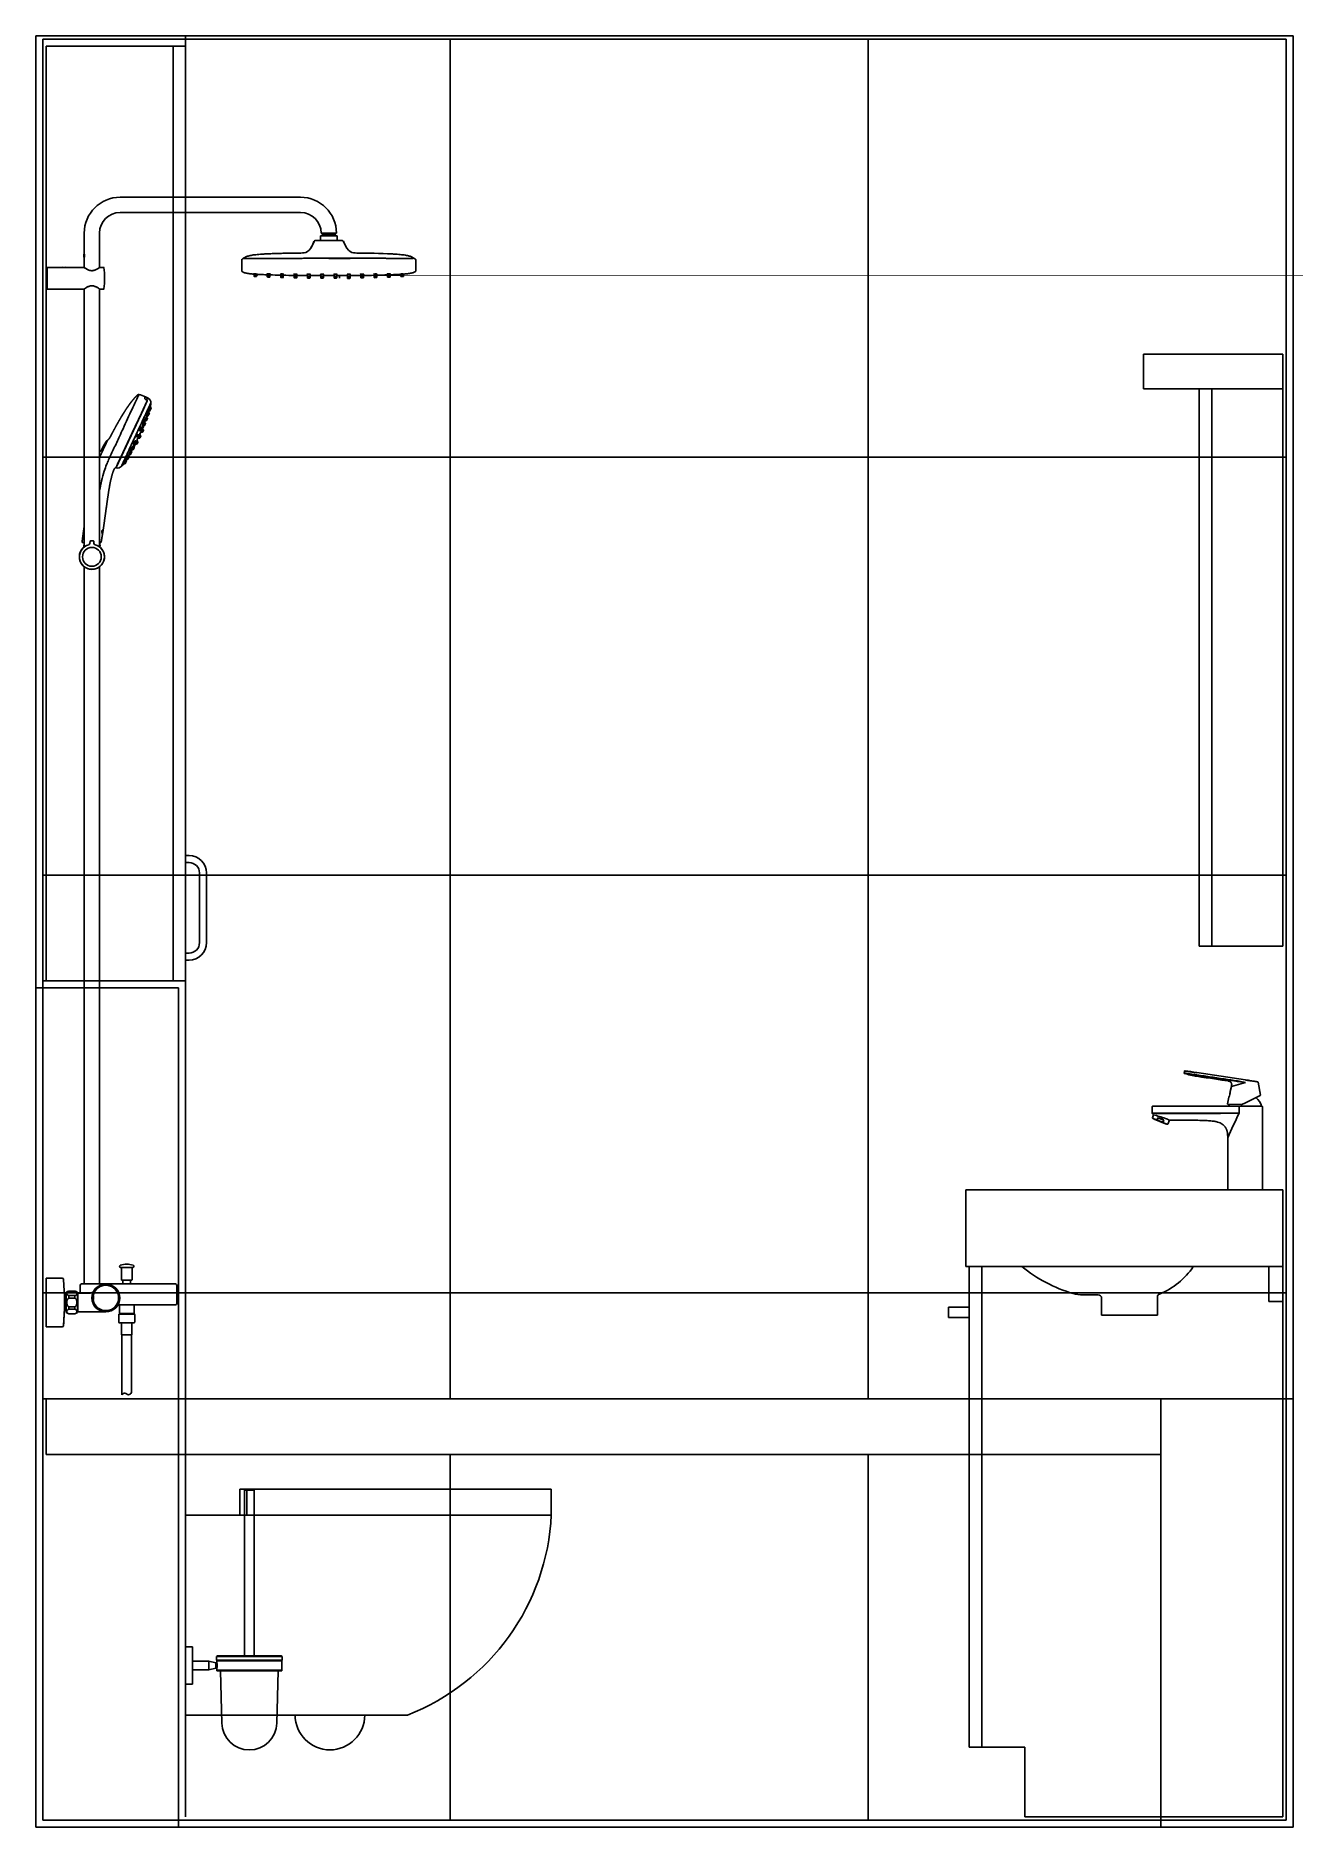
# Model space of a CAD drawing. Header units: millimetres. Extents: x 863 to 5283, y 810 to 2397.
# Drawn here: x 1717.1 to 1897.6, y 1242.2 to 1499.4 of the extents above; entities that cross this region are included whole.
import ezdxf

# ---------------------------------------------------------------- set-up
doc = ezdxf.new("R2010")
doc.units = ezdxf.units.MM
for name, color, linetype in [('Meble', 42, 'Continuous'), ('Płytki', 254, 'Continuous'), ('Wbudowane', 175, 'Continuous'), ('Ściany', 7, 'Continuous')]:
    doc.layers.add(name, color=color, linetype=linetype)

# ---------------------------------------------------------------- blocks, each defined once
blk = doc.blocks.new('Z$W@#17807')
for p, q in [((0, 257.2), (180.5, 257.2)), ((0, 257.2), (0, 0)), ((180.5, 257.2), (180.5, 0)), ((0, 0), (180.5, 0))]:
    blk.add_line(p, q)
blk = doc.blocks.new('Z$W@#8480')
for p, q in [((0, 18), (45.5, 18)), ((0, 18), (0, 2)), ((45.5, 18), (45.5, 7)), ((0, 7), (45.5, 7)), ((2, 7), (2, 2)), ((18, 0), (18, 2.59)), ((26.5, 2.93), (28.69, 2.93)), ((0, 2), (2, 2)), ((18, 0), (26, 0)), ((26, 0), (26, 2.43))]:
    blk.add_line(p, q)
for centre, radius, start, end in [((21.83, 13.07), 10.85, 214.0519, 247.561), ((24.2, 23.25), 20.97, 286.3325, 309.1944), ((17.5, 2.59), 0.5, 0, 67.561), ((26.5, 2.43), 0.5, 90, 180), ((28.69, 7.93), 5, 270, 286.3325)]:
    blk.add_arc(centre, radius, start, end)
blk = doc.blocks.new('Z$W@#12043')
for p, q in [((0, 85), (20, 85)), ((0, 85), (0, 80)), ((20, 85), (20, 0)), ((0, 80), (20, 80)), ((8, 80), (8, 0)), ((9.8, 80), (9.8, 0)), ((8, 0), (20, 0))]:
    blk.add_line(p, q)
blk = doc.blocks.new('Z$W@#7164')
for p, q in [((0, 79), (43.2, 79)), ((0, 0), (0, 79)), ((43.2, 79), (43.2, 10)), ((43.2, 79), (45, 79)), ((45, 10), (45, 79)), ((48, 73.17), (45, 73.17)), ((45, 73.17), (45, 71.67)), ((48, 73.17), (48, 71.67)), ((48, 71.67), (45, 71.67)), ((37, 10), (45, 10)), ((37, 10), (37, 0)), ((0, 0), (37, 0))]:
    blk.add_line(p, q)
blk = doc.blocks.new('Z$W@#27982')
for p, q in [((0, 3), (0, 2.5)), ((0, 3), (1, 3)), ((1, 3), (1, 2.5)), ((15, 3), (14, 3)), ((14, 3), (14, 2.5)), ((15, 3), (15, 2.5)), ((2.5, 1), (12.5, 1)), ((2.5, 0), (12.5, 0))]:
    blk.add_line(p, q)
for centre, radius, start, end in [((2.5, 2.5), 2.5, 180, 270), ((2.5, 2.5), 1.5, 180, 270), ((12.5, 2.5), 1.5, 270, 0), ((12.5, 2.5), 2.5, 270, 0)]:
    blk.add_arc(centre, radius, start, end)
blk = doc.blocks.new('Z$W@#11585')
for p, q in [((0, 134.2), (0, 0)), ((20, 134.2), (0, 134.2)), ((18.2, 134.2), (18.2, 0)), ((20, 134.2), (20, 0)), ((0, 0), (20, 0))]:
    blk.add_line(p, q)
at = {"rotation": 90}
blk.add_blockref('Z$W@#27982', (23, 3), dxfattribs=at)
blk = doc.blocks.new('Z$W@#1265')
for p, q in [((0.64, 15.47), (0.31, 13.6)), ((9.42, 16.86), (2.44, 15.82)), ((4.32, 15.69), (4.96, 15.64)), ((11.26, 16.78), (11.22, 17.04)), ((0.32, 13.57), (2.52, 12.47)), ((4.47, 14.83), (2.45, 15.42)), ((4.63, 14.14), (4.47, 14.83)), ((4.66, 14.1), (4.63, 14.11)), ((4.67, 13.82), (4.66, 14.1)), ((5.04, 12.34), (4.82, 13.31)), ((0, 11.95), (0, 0)), ((2.5, 12), (2.6, 12)), ((2.86, 12.3), (2.52, 12.47)), ((5.01, 12.3), (3.1, 12.25)), ((3.34, 12), (13.93, 12)), ((3.36, 11.95), (3.36, 11)), ((13.93, 12), (15.79, 12)), ((15.02, 10.37), (14.15, 10.02)), ((15.13, 10.09), (15.02, 10.37)), ((15.81, 10.36), (15.64, 10.77)), ((15.73, 10.24), (15.8, 10.34)), ((15.84, 11.01), (15.84, 11.95)), ((13.37, 10.02), (13.59, 9.46)), ((13.6, 9.45), (13.73, 9.44)), ((15.72, 10.24), (13.73, 9.44)), ((13.89, 9.5), (13.91, 9.47)), ((15.57, 10.14), (13.91, 9.47)), ((14.15, 10.02), (14.26, 9.73)), ((15.57, 10.14), (15.56, 10.18)), ((5, 0), (5, 7.5)), ((0, 0), (2.5, 0)), ((2.6, 0), (2.5, 0)), ((2.6, 0), (5, 0))]:
    blk.add_line(p, q)
for centre, radius, start, end in [((0.69, 15.46), 0.05, 99.1993, 169.327), ((5.99, -9.36), 25.42, 98.0274, 102.0264), ((12.18, -34.2), 50.57, 98.955, 101.0995), ((-1.22, 47.28), 32.07, 276.5672, 279.9474), ((13.35, -8.06), 25.23, 95.0029, 98.9669), ((8.03, 26.54), 10.32, 277.7642, 288.0363), ((11.17, 17.03), 0.0477, 6.8413, 82.7273), ((11.21, 16.77), 0.05, 278.5666, 9.2949), ((2.5, 11.36), 2.45, 129.2114, 164.8573), ((0.34, 13.6), 0.03, 170.4589, 243.5017), ((7.96, 14.45), 3.35, 185.4741, 200.0681), ((0.05, 11.95), 0.05, 90, 180), ((3.08, 12.75), 0.5, 243.5, 271.5), ((3.71, -691.56), 702.56, 89.95724, 90.02846), ((-67.66, -24.37), 79.34, 23.6825, 26.4738), ((10.85, -1071.31), 1082.33, 89.8369, 90.35007), ((10.61, 4291.4), 4280.41, 269.91465, 270.04441), ((2.5, 11.36), 2.45, 15.1427, 22.4699), ((5.01, 12.33), 0.03, 271.4986, 13.5227), ((14.76, -87.97), 98.99, 89.3737, 90.4787), ((14.72, 198.02), 187.03, 269.7579, 270.3406), ((19.21, -4.7), 15.87, 102.8713, 109.4289), ((14.66, 11.68), 1.36, 318.2195, 329.5764), ((15.79, 11.95), 0.0501, 0.0099, 92.7055), ((15.79, 10.35), 0.015, 322, 22), ((15.79, 11.01), 0.05, 329.9676, 0), ((14.63, 7.92), 2.45, 106.7651, 121.9085), ((13.61, 9.47), 0.015, 202, 262), ((13.73, 9.45), 0.015, 262, 292), ((15.71, 10.25), 0.015, 292, 322)]:
    blk.add_arc(centre, radius, start, end)
blk.add_ellipse((14.82, 9.6), major_axis=(1.11, 0.45), ratio=0.57735, start_param=1.16697, end_param=1.974622)
for points, degree, knots in [([(0.68, 15.51), (0.68, 15.51), (0.69, 15.51), (0.74, 15.52), (0.77, 15.52), (0.86, 15.54), (0.91, 15.55), (1.04, 15.57), (1.11, 15.58), (1.28, 15.6), (1.37, 15.62), (1.55, 15.64), (1.66, 15.66), (1.98, 15.71), (2.2, 15.74), (2.43, 15.77)], 3, [0.5001941, 0.5001941, 0.5001941, 0.5001941, 0.5625, 0.5625, 0.625, 0.625, 0.6875, 0.6875, 0.75, 0.75, 0.8125, 0.8125, 0.875, 0.875, 1, 1, 1, 1]), ([(4.31, 15.75), (4.63, 15.8), (4.95, 15.84), (5.27, 15.89), (5.96, 15.99), (6.65, 16.1), (7.34, 16.2), (8.03, 16.3), (8.72, 16.41), (9.41, 16.51)], 3, [0, 0, 0, 0, 0.187157, 0.187157, 0.187157, 0.593578, 0.593578, 0.593578, 1, 1, 1, 1]), ([(9.42, 16.45), (8.8, 16.36), (8.18, 16.27), (7.55, 16.17), (7.01, 16.09), (6.48, 16.01), (5.94, 15.93), (5.4, 15.85), (4.86, 15.77), (4.32, 15.69)], 3, [0, 0, 0, 0, 0.366538, 0.366538, 0.366538, 0.683269, 0.683269, 0.683269, 1, 1, 1, 1]), ([(9.42, 16.82), (9.54, 16.83), (9.65, 16.85), (9.87, 16.89), (9.98, 16.9), (10.19, 16.94), (10.29, 16.95), (10.48, 16.98), (10.57, 16.99), (10.81, 17.03), (10.94, 17.05), (11.12, 17.07), (11.16, 17.08), (11.16, 17.08), (11.16, 17.08), (11.16, 17.08)], 3, [0, 0, 0, 0, 0.0625, 0.0625, 0.125, 0.125, 0.1875, 0.1875, 0.25, 0.25, 0.375, 0.375, 0.5, 0.5, 0.5012038, 0.5012038, 0.5012038, 0.5012038]), ([(9.42, 16.51), (9.66, 16.55), (9.9, 16.58), (10.24, 16.63), (10.34, 16.64), (10.54, 16.67), (10.64, 16.69), (10.89, 16.73), (11.03, 16.75), (11.21, 16.77), (11.26, 16.78), (11.26, 16.78), (11.26, 16.78), (11.26, 16.78)], 3, [0, 0, 0, 0, 0.125, 0.125, 0.1875, 0.1875, 0.25, 0.25, 0.375, 0.375, 0.5, 0.5, 0.5002542, 0.5002542, 0.5002542, 0.5002542]), ([(11.22, 16.72), (11.22, 16.72), (11.21, 16.72), (11.17, 16.72), (11.13, 16.71), (11.04, 16.7), (10.99, 16.69), (10.86, 16.67), (10.78, 16.66), (10.62, 16.63), (10.53, 16.62), (10.33, 16.59), (10.23, 16.57), (10.01, 16.54), (9.9, 16.52), (9.67, 16.49), (9.55, 16.47), (9.43, 16.46)], 3, [0.5015228, 0.5015228, 0.5015228, 0.5015228, 0.5625, 0.5625, 0.625, 0.625, 0.6875, 0.6875, 0.75, 0.75, 0.8125, 0.8125, 0.875, 0.875, 0.9375, 0.9375, 1, 1, 1, 1]), ([(0.05, 12), (0.05, 12), (0.32, 12), (0.99, 12), (1.27, 12), (1.86, 12), (2.18, 12), (2.5, 12)], 3, [0, 0, 0, 0, 0.5, 0.5, 0.75, 0.75, 1, 1, 1, 1]), ([(2.6, 12), (2.7, 12), (2.79, 12), (2.88, 12), (2.98, 12), (3.16, 12), (3.34, 12)], 2, [0, 0, 0, 0.25, 0.25, 0.5, 0.5, 1, 1, 1]), ([(5, 7.5), (5, 8.24), (5, 8.93), (5.53, 9.6), (6.28, 10), (6.86, 10), (11.93, 10), (12.16, 10), (12.4, 10), (12.63, 10), (12.87, 10), (13.11, 10), (13.34, 10)], 6, [0, 0, 0, 0, 0, 0, 0, 0.955608, 0.955608, 0.955608, 0.955608, 0.955608, 0.955608, 1, 1, 1, 1, 1, 1, 1]), ([(14.26, 9.73), (14.26, 9.73), (14.27, 9.73), (14.27, 9.73), (14.27, 9.73), (14.28, 9.73), (14.28, 9.73), (14.29, 9.73)], 3, [0, 0, 0, 0, 0.25, 0.25, 0.5, 0.5, 1, 1, 1, 1]), ([(14.29, 9.73), (14.36, 9.74), (14.44, 9.76), (14.58, 9.8), (14.65, 9.82), (14.79, 9.88), (14.86, 9.91), (14.99, 9.98), (15.06, 10.02), (15.12, 10.07)], 3, [0, 0, 0, 0, 0.25, 0.25, 0.5, 0.5, 0.75, 0.75, 1, 1, 1, 1]), ([(15.12, 10.07), (15.12, 10.07), (15.13, 10.07), (15.13, 10.08), (15.13, 10.08), (15.13, 10.08), (15.13, 10.08), (15.13, 10.09)], 3, [0, 0, 0, 0, 0.5, 0.5, 0.75, 0.75, 1, 1, 1, 1])]:
    blk.add_open_spline(points, degree=degree, knots=knots)
for points, degree in [([(4.47, 14.83), (4.41, 15.09), (4.36, 15.33), (4.54, 15.58), (4.78, 15.62), (4.96, 15.64)], 5), ([(4.96, 15.64), (6.06, 15.81), (7.55, 16.03), (9.42, 16.31)], 3)]:
    blk.add_open_spline(points, degree=degree)
blk = doc.blocks.new('Z$W@#14502')
for p, q in [((36.5, 172.13), (10.6, 172.13)), ((10.6, 169.93), (36.5, 169.93)), ((5.45, 166.98), (5.45, 163.99)), ((7.65, 162.04), (7.65, 166.98)), ((38.62, 165.92), (40.55, 165.92)), ((39.35, 166.53), (39.35, 166.58)), ((39.35, 166.58), (41.75, 166.58)), ((39.35, 166.53), (39.35, 166.05)), ((39.35, 166), (39.35, 166.05)), ((39.35, 166), (39.35, 165.94)), ((39.45, 166.98), (41.65, 166.98)), ((39.6, 166.73), (39.5, 166.63)), ((39.5, 166.63), (41.6, 166.63)), ((39.5, 166.63), (39.5, 166.58)), ((39.6, 166.73), (41.5, 166.73)), ((39.62, 166.58), (39.62, 166.73)), ((39.64, 166.98), (39.64, 166.73)), ((40.55, 165.92), (42.48, 165.92)), ((41.47, 166.73), (41.47, 166.98)), ((41.48, 166.58), (41.48, 166.73)), ((41.6, 166.63), (41.5, 166.73)), ((41.6, 166.58), (41.6, 166.63)), ((41.75, 166.58), (41.75, 166.53)), ((41.75, 166.05), (41.75, 166.53)), ((41.75, 166.05), (41.75, 166)), ((41.75, 166), (41.75, 165.94)), ((0.15, 158.93), (0.15, 162.06)), ((2.24, 162.06), (0.15, 162.06)), ((0.15, 158.93), (0.15, 162.06)), ((2.24, 162.06), (0.15, 162.06)), ((5.42, 162.06), (2.86, 162.06)), ((5.42, 162.06), (2.86, 162.06)), ((5.43, 163.98), (5.4, 163.93)), ((5.4, 163.53), (5.4, 163.93)), ((5.45, 163.93), (5.4, 163.93)), ((5.4, 163.53), (5.43, 163.48)), ((5.45, 163.53), (5.4, 163.53)), ((5.43, 163.48), (5.43, 163.98)), ((5.45, 163.98), (5.43, 163.98)), ((5.43, 163.48), (5.45, 163.48)), ((5.45, 163.48), (5.45, 162.04)), ((8.26, 162.06), (7.68, 162.06)), ((8.26, 162.06), (7.68, 162.06)), ((28.05, 163.14), (28.05, 162.75)), ((28.05, 163.14), (28.05, 163.14)), ((28.05, 162.75), (28.05, 161.56)), ((28.34, 163.36), (28.34, 163.35)), ((52.76, 163.36), (52.76, 163.36)), ((52.76, 163.36), (52.76, 163.36)), ((53.05, 162.75), (53.05, 163.14)), ((53.05, 161.56), (53.05, 162.75)), ((29.82, 161.1), (29.82, 160.93)), ((29.82, 160.93), (29.82, 160.89)), ((29.82, 160.89), (29.82, 160.84)), ((29.82, 160.84), (29.82, 160.82)), ((29.86, 160.77), (29.92, 160.76)), ((29.91, 161.12), (29.91, 160.95)), ((30.2, 160.87), (30.2, 160.89)), ((30.2, 160.82), (30.2, 160.87)), ((30.2, 160.8), (30.2, 160.82)), ((30.29, 160.94), (30.29, 161.1)), ((31.73, 161.11), (31.73, 160.94)), ((31.73, 160.94), (31.73, 160.88)), ((31.73, 160.88), (31.73, 160.85)), ((31.73, 160.85), (31.73, 160.85)), ((31.73, 160.85), (31.73, 160.8)), ((31.73, 160.8), (31.73, 160.74)), ((31.73, 160.74), (31.73, 160.72)), ((32.11, 160.94), (32.11, 161.11)), ((32.11, 160.87), (32.11, 160.94)), ((32.11, 160.84), (32.11, 160.87)), ((32.11, 160.79), (32.11, 160.84)), ((32.11, 160.73), (32.11, 160.79)), ((32.11, 160.71), (32.11, 160.73)), ((33.65, 161.1), (33.65, 160.93)), ((33.65, 160.93), (33.65, 160.84)), ((33.65, 160.84), (33.65, 160.84)), ((33.65, 160.84), (33.65, 160.79)), ((33.65, 160.79), (33.65, 160.75)), ((33.65, 160.75), (33.65, 160.69)), ((33.65, 160.69), (33.65, 160.65)), ((33.65, 160.65), (33.65, 160.65)), ((33.7, 160.6), (33.75, 160.6)), ((33.97, 160.59), (33.98, 160.59)), ((33.98, 160.59), (33.97, 160.59)), ((34.03, 160.92), (34.03, 161.09)), ((34.03, 160.83), (34.03, 160.92)), ((34.03, 160.78), (34.03, 160.83)), ((34.03, 160.74), (34.03, 160.78)), ((34.03, 160.68), (34.03, 160.74)), ((34.03, 160.64), (34.03, 160.68)), ((35.57, 161.09), (35.57, 160.87)), ((35.57, 160.87), (35.57, 160.8)), ((35.57, 160.8), (35.57, 160.75)), ((35.57, 160.75), (35.57, 160.7)), ((35.57, 160.7), (35.57, 160.63)), ((35.57, 160.63), (35.57, 160.61)), ((35.57, 160.61), (35.57, 160.6)), ((35.62, 160.58), (35.66, 160.58)), ((35.62, 160.56), (35.66, 160.55)), ((35.63, 160.65), (35.65, 160.65)), ((35.64, 160.69), (35.66, 160.69)), ((35.74, 160.54), (35.75, 160.54)), ((35.74, 160.54), (35.74, 160.54)), ((35.75, 160.54), (35.78, 160.54)), ((35.78, 160.54), (35.79, 160.54)), ((35.79, 160.54), (35.8, 160.54)), ((35.87, 160.69), (35.86, 160.69)), ((35.87, 160.65), (35.89, 160.65)), ((35.87, 160.58), (35.89, 160.58)), ((35.88, 160.55), (35.9, 160.55)), ((35.95, 160.87), (35.95, 161.09)), ((35.95, 160.79), (35.95, 160.87)), ((35.95, 160.74), (35.95, 160.79)), ((35.95, 160.7), (35.95, 160.74)), ((35.95, 160.63), (35.95, 160.7)), ((35.95, 160.6), (35.95, 160.63)), ((35.95, 160.59), (35.95, 160.6)), ((37.48, 161.08), (37.48, 160.84)), ((37.48, 160.84), (37.48, 160.75)), ((37.48, 160.75), (37.48, 160.69)), ((37.48, 160.69), (37.48, 160.69)), ((37.48, 160.68), (37.48, 160.63)), ((37.48, 160.63), (37.48, 160.61)), ((37.48, 160.61), (37.48, 160.58)), ((37.48, 160.58), (37.48, 160.57)), ((37.54, 160.56), (37.57, 160.56)), ((37.56, 160.63), (37.59, 160.63)), ((37.77, 160.63), (37.74, 160.63)), ((37.78, 160.63), (37.77, 160.63)), ((37.81, 160.56), (37.79, 160.56)), ((37.86, 160.84), (37.86, 161.08)), ((37.86, 160.75), (37.86, 160.84)), ((37.86, 160.68), (37.86, 160.75)), ((37.86, 160.63), (37.86, 160.68)), ((37.86, 160.61), (37.86, 160.63)), ((37.86, 160.58), (37.86, 160.61)), ((37.86, 160.57), (37.86, 160.58)), ((39.05, 160.87), (39.05, 160.87)), ((39.05, 160.87), (39.4, 160.87)), ((39.4, 161.08), (39.4, 160.81)), ((39.4, 160.81), (39.4, 160.71)), ((39.4, 160.71), (39.4, 160.71)), ((39.4, 160.71), (39.4, 160.65)), ((39.4, 160.65), (39.4, 160.61)), ((39.4, 160.61), (39.4, 160.61)), ((39.4, 160.61), (39.4, 160.59)), ((39.4, 160.59), (39.4, 160.57)), ((39.45, 160.54), (39.48, 160.54)), ((39.46, 160.56), (39.48, 160.56)), ((39.48, 160.59), (39.55, 160.59)), ((39.7, 160.59), (39.64, 160.59)), ((39.72, 160.56), (39.66, 160.56)), ((39.73, 160.54), (39.67, 160.54)), ((39.78, 160.81), (39.78, 161.08)), ((39.78, 160.87), (40.55, 160.87)), ((39.78, 160.71), (39.78, 160.81)), ((39.78, 160.64), (39.78, 160.71)), ((39.78, 160.61), (39.78, 160.64)), ((39.78, 160.59), (39.78, 160.61)), ((39.78, 160.57), (39.78, 160.59)), ((40.55, 160.87), (41.32, 160.87)), ((41.32, 161.08), (41.32, 160.81)), ((41.32, 160.81), (41.32, 160.72)), ((41.32, 160.72), (41.32, 160.64)), ((41.32, 160.64), (41.32, 160.61)), ((41.32, 160.61), (41.32, 160.6)), ((41.32, 160.6), (41.32, 160.6)), ((41.32, 160.6), (41.32, 160.57)), ((41.37, 160.55), (41.4, 160.55)), ((41.38, 160.56), (41.44, 160.56)), ((41.62, 160.59), (41.55, 160.59)), ((41.64, 160.56), (41.57, 160.56)), ((41.65, 160.55), (41.58, 160.55)), ((41.7, 160.81), (41.7, 161.08)), ((41.7, 160.87), (42.05, 160.87)), ((41.7, 160.72), (41.7, 160.81)), ((41.7, 160.65), (41.7, 160.72)), ((41.7, 160.61), (41.7, 160.65)), ((41.7, 160.6), (41.7, 160.61)), ((41.7, 160.57), (41.7, 160.6)), ((42.05, 160.87), (42.05, 160.87)), ((42.05, 160.87), (42.05, 160.87)), ((43.23, 161.08), (43.23, 160.83)), ((43.23, 160.83), (43.23, 160.75)), ((43.23, 160.75), (43.23, 160.68)), ((43.23, 160.68), (43.23, 160.63)), ((43.23, 160.63), (43.23, 160.61)), ((43.23, 160.61), (43.23, 160.58)), ((43.23, 160.58), (43.23, 160.57)), ((43.23, 160.57), (43.23, 160.51)), ((43.29, 160.56), (43.31, 160.56)), ((43.56, 160.56), (43.52, 160.56)), ((43.61, 160.83), (43.61, 161.08)), ((43.61, 160.75), (43.61, 160.83)), ((43.61, 160.69), (43.61, 160.75)), ((43.61, 160.63), (43.61, 160.69)), ((43.61, 160.61), (43.61, 160.63)), ((43.61, 160.58), (43.61, 160.61)), ((43.61, 160.57), (43.61, 160.58)), ((43.61, 160.51), (43.61, 160.57)), ((45.15, 161.09), (45.15, 160.88)), ((45.15, 160.88), (45.15, 160.79)), ((45.15, 160.79), (45.15, 160.74)), ((45.15, 160.74), (45.15, 160.7)), ((45.15, 160.7), (45.15, 160.63)), ((45.15, 160.63), (45.15, 160.59)), ((45.2, 160.58), (45.22, 160.58)), ((45.2, 160.54), (45.22, 160.54)), ((45.21, 160.65), (45.27, 160.65)), ((45.47, 160.65), (45.39, 160.65)), ((45.48, 160.58), (45.41, 160.58)), ((45.48, 160.55), (45.41, 160.54)), ((45.46, 160.69), (45.44, 160.69)), ((45.53, 160.88), (45.53, 161.09)), ((45.53, 160.8), (45.53, 160.88)), ((45.53, 160.75), (45.53, 160.8)), ((45.53, 160.7), (45.53, 160.75)), ((45.53, 160.75), (45.53, 160.75)), ((45.53, 160.63), (45.53, 160.7)), ((45.53, 160.6), (45.53, 160.63)), ((45.53, 160.6), (45.53, 160.6)), ((47.07, 161.09), (47.07, 160.92)), ((47.07, 160.92), (47.07, 160.83)), ((47.07, 160.83), (47.07, 160.78)), ((47.07, 160.78), (47.07, 160.75)), ((47.07, 160.75), (47.07, 160.68)), ((47.07, 160.68), (47.07, 160.63)), ((47.4, 160.59), (47.31, 160.59)), ((47.45, 160.93), (47.45, 161.1)), ((47.45, 160.84), (47.45, 160.93)), ((47.45, 160.79), (47.45, 160.84)), ((47.45, 160.76), (47.45, 160.79)), ((47.45, 160.69), (47.45, 160.76)), ((47.45, 160.64), (47.45, 160.69)), ((48.98, 161.11), (48.98, 160.95)), ((48.98, 160.95), (48.98, 160.88)), ((48.98, 160.88), (48.98, 160.84)), ((48.98, 160.84), (48.98, 160.79)), ((48.98, 160.79), (48.98, 160.74)), ((48.98, 160.74), (48.98, 160.71)), ((48.98, 160.71), (48.98, 160.7)), ((49.36, 160.95), (49.36, 161.11)), ((49.36, 160.89), (49.36, 160.95)), ((49.36, 160.85), (49.36, 160.89)), ((49.36, 160.8), (49.36, 160.85)), ((49.36, 160.75), (49.36, 160.8)), ((49.36, 160.72), (49.36, 160.75)), ((49.36, 160.71), (49.36, 160.72)), ((50.81, 161.1), (50.81, 160.93)), ((50.9, 160.88), (50.9, 160.86)), ((50.9, 160.86), (50.9, 160.82)), ((50.9, 160.82), (50.9, 160.79)), ((51.24, 160.76), (51.17, 160.75)), ((51.19, 160.94), (51.19, 161.12)), ((51.28, 160.93), (51.28, 161.1)), ((51.28, 160.88), (51.28, 160.93)), ((51.28, 160.84), (51.28, 160.88)), ((51.28, 160.81), (51.28, 160.84)), ((0.15, 158.93), (5.42, 158.93)), ((0.15, 158.93), (5.42, 158.93)), ((5.45, 158.95), (5.45, 121.92)), ((7.65, 121.92), (7.65, 158.95)), ((7.68, 158.93), (8.26, 158.93)), ((7.68, 158.93), (8.26, 158.93)), ((10.04, 133.31), (13.94, 141.68)), ((14.44, 142.79), (13.67, 141.13)), ((13.94, 141.68), (14.45, 142.78)), ((14.15, 143.3), (14.16, 143.31)), ((14.22, 143.45), (14.16, 143.31)), ((14.16, 143.28), (14.24, 143.45)), ((14.18, 143.33), (14.18, 143.33)), ((14.48, 142.88), (14.44, 142.79)), ((14.45, 143.26), (14.45, 143.27)), ((14.45, 143.25), (14.45, 143.26)), ((14.46, 143.3), (14.46, 143.31)), ((14.46, 143.29), (14.46, 143.29)), ((14.46, 143.26), (14.46, 143.25)), ((14.45, 142.78), (14.5, 142.87)), ((14.47, 143.24), (14.48, 143.25)), ((14.48, 143.35), (14.48, 143.35)), ((14.48, 143.35), (14.48, 143.35)), ((14.48, 143.34), (14.48, 143.34)), ((14.48, 143.25), (14.48, 143.24)), ((14.48, 143.24), (14.48, 143.25)), ((14.48, 143.24), (14.48, 143.24)), ((14.5, 143.25), (14.49, 143.24)), ((14.52, 143.22), (14.52, 143.23)), ((14.53, 143.32), (14.53, 143.32)), ((14.53, 143.21), (14.53, 143.21)), ((14.53, 143.21), (14.53, 143.21)), ((14.53, 143.21), (14.53, 143.21)), ((14.54, 143.25), (14.54, 143.26)), ((14.54, 143.24), (14.55, 143.25)), ((14.56, 143.31), (14.56, 143.31)), ((14.57, 143.23), (14.57, 143.23)), ((14.57, 143.23), (14.57, 143.23)), ((14.57, 143.23), (14.57, 143.23)), ((14.57, 143.2), (14.57, 143.2)), ((14.59, 143.23), (14.58, 143.23)), ((14.6, 143.17), (14.6, 143.18)), ((14.6, 143.16), (14.61, 143.17)), ((14.61, 143.28), (14.61, 143.28)), ((14.62, 143.15), (14.63, 143.16)), ((14.63, 143.16), (14.63, 143.16)), ((14.63, 143.15), (14.63, 143.14)), ((14.63, 143.14), (14.63, 143.14)), ((14.63, 143.14), (14.63, 143.14)), ((14.64, 143.25), (14.64, 143.25)), ((14.64, 143.22), (14.64, 143.22)), ((14.65, 143.15), (14.64, 143.14)), ((14.66, 143.19), (14.66, 143.19)), ((14.66, 143.17), (14.66, 143.17)), ((14.68, 143.23), (14.68, 143.23)), ((14.68, 143.23), (14.68, 143.23)), ((14.68, 143.22), (14.68, 143.22)), ((14.86, 141.62), (14.75, 141.67)), ((14.82, 142.18), (14.82, 142.18)), ((14.82, 142.18), (14.82, 142.18)), ((14.82, 141.4), (14.89, 141.55)), ((14.98, 141.85), (14.88, 141.9)), ((15.01, 141.92), (14.91, 141.96)), ((15.01, 141.78), (14.94, 141.63)), ((15.04, 141.84), (14.97, 141.69)), ((15, 142.53), (14.99, 142.54)), ((13.67, 141.13), (12.33, 138.28)), ((13.29, 138.89), (13.29, 138.9)), ((13.67, 139.04), (13.58, 139.08)), ((13.62, 138.81), (13.69, 138.96)), ((13.81, 138.88), (13.72, 138.92)), ((13.74, 139.07), (13.83, 139.03)), ((13.94, 139.28), (13.85, 139.33)), ((13.86, 139.47), (13.94, 139.43)), ((13.9, 139.06), (13.97, 139.21)), ((13.94, 139.37), (14.02, 139.33)), ((13.95, 139.88), (14.03, 139.84)), ((14.06, 139.69), (13.96, 139.73)), ((14.01, 139.46), (14.09, 139.61)), ((14.15, 140.1), (14.05, 140.14)), ((14.14, 139.58), (14.08, 139.61)), ((14.16, 139.51), (14.09, 139.35)), ((14.1, 139.87), (14.17, 140.02)), ((14.21, 139.72), (14.11, 139.76)), ((14.23, 139.64), (14.16, 139.49)), ((14.2, 140.04), (14.28, 140.01)), ((14.22, 140.25), (14.3, 140.22)), ((14.42, 140.47), (14.32, 140.52)), ((14.43, 140.19), (14.36, 140.03)), ((14.37, 140.24), (14.44, 140.39)), ((14.4, 140.26), (14.38, 140.27)), ((14.39, 140.83), (14.47, 140.79)), ((14.5, 140.45), (14.4, 140.49)), ((14.45, 140.72), (14.53, 140.69)), ((14.53, 140.37), (14.45, 140.22)), ((14.59, 141.05), (14.48, 141.09)), ((14.54, 140.82), (14.61, 140.97)), ((14.6, 140.71), (14.67, 140.87)), ((14.64, 140.94), (14.61, 140.96)), ((14.75, 141.14), (14.65, 141.19)), ((14.67, 141.4), (14.74, 141.37)), ((14.77, 141.18), (14.68, 141.23)), ((14.78, 141.07), (14.7, 140.92)), ((14.8, 141.11), (14.73, 140.96)), ((8.76, 137.15), (8.72, 137.16)), ((12.33, 138.28), (11.01, 135.43)), ((12.63, 138.89), (12.06, 137.67)), ((12.06, 137.67), (12.07, 137.67)), ((12.49, 136.4), (12.58, 136.35)), ((12.5, 136.77), (12.59, 136.72)), ((12.7, 136.61), (12.61, 136.65)), ((12.71, 136.98), (12.62, 137.02)), ((12.63, 138.89), (12.64, 138.88)), ((12.65, 136.38), (12.72, 136.53)), ((12.66, 136.75), (12.73, 136.9)), ((12.71, 136.76), (12.8, 136.71)), ((12.72, 136.88), (12.75, 136.87)), ((12.87, 137.12), (12.78, 137.16)), ((12.83, 136.89), (12.9, 137.04)), ((12.86, 136.69), (13.07, 137.15)), ((12.92, 136.97), (12.87, 136.99)), ((12.95, 136.89), (12.87, 136.74)), ((12.88, 136.73), (12.96, 136.7)), ((12.98, 137.79), (13.07, 137.75)), ((13.16, 136.98), (13.04, 136.73)), ((13.13, 137.07), (13.05, 137.1)), ((13.06, 137.38), (13.09, 137.45)), ((13.07, 137.75), (13.15, 137.71)), ((13.19, 138.01), (13.1, 138.05)), ((13.15, 137.78), (13.22, 137.93)), ((13.15, 137.71), (13.21, 137.69)), ((13.27, 137.97), (13.19, 138.01)), ((13.21, 137.69), (13.25, 137.67)), ((13.23, 137.74), (13.3, 137.89)), ((13.26, 137.54), (13.47, 138)), ((13.33, 137.94), (13.27, 137.97)), ((13.27, 137.54), (13.29, 137.58)), ((13.28, 137.58), (13.35, 137.55)), ((13.29, 137.71), (13.36, 137.87)), ((13.32, 137.7), (13.4, 137.85)), ((13.37, 137.92), (13.33, 137.94)), ((13.35, 137.55), (13.37, 137.54)), ((13.37, 137.54), (13.37, 137.54)), ((13.43, 138.19), (13.47, 138.26)), ((13.56, 137.84), (13.44, 137.58)), ((13.53, 137.92), (13.45, 137.96)), ((13.57, 137.83), (13.45, 137.57)), ((13.46, 138.82), (13.55, 138.78)), ((13.46, 138.61), (13.55, 138.57)), ((13.46, 137.95), (13.48, 137.99)), ((13.54, 137.91), (13.53, 137.92)), ((13.54, 137.91), (13.54, 137.91)), ((13.62, 138.59), (13.69, 138.75)), ((13.66, 138.82), (13.63, 138.83)), ((13.65, 138.39), (13.87, 138.85)), ((13.65, 138.65), (13.69, 138.63)), ((13.67, 138.44), (13.75, 138.4)), ((13.84, 138.81), (13.77, 138.65)), ((13.96, 138.69), (13.84, 138.43)), ((13.93, 138.77), (13.85, 138.81)), ((10.24, 133.78), (10.13, 133.54)), ((11.01, 135.43), (10.24, 133.78)), ((11.14, 133.89), (11.25, 133.84)), ((11.17, 133.96), (11.27, 133.91)), ((11.27, 134.2), (11.37, 134.15)), ((11.39, 134.02), (11.32, 133.87)), ((11.42, 134.09), (11.35, 133.93)), ((11.49, 134.4), (11.42, 134.44)), ((11.45, 134.18), (11.52, 134.33)), ((11.54, 134.78), (11.64, 134.73)), ((11.56, 134.54), (11.65, 134.5)), ((11.57, 134.59), (11.67, 134.54)), ((11.76, 134.98), (11.68, 135.02)), ((11.71, 134.76), (11.79, 134.91)), ((11.72, 134.77), (11.76, 134.75)), ((11.8, 134.68), (11.73, 134.52)), ((11.82, 134.72), (11.74, 134.57)), ((11.88, 135.01), (11.8, 135.04)), ((11.83, 134.78), (11.9, 134.93)), ((11.87, 135.28), (11.97, 135.23)), ((11.95, 135.22), (12.04, 135.18)), ((11.99, 135.72), (12.09, 135.67)), ((12.09, 135.48), (12.01, 135.52)), ((12.05, 135.26), (12.12, 135.41)), ((12.11, 135.38), (12.12, 135.38)), ((12.2, 135.93), (12.12, 135.97)), ((12.19, 135.36), (12.12, 135.21)), ((12.16, 135.7), (12.23, 135.85)), ((12.24, 135.63), (12.16, 135.67)), ((12.27, 135.56), (12.2, 135.4)), ((12.25, 136.05), (12.34, 136.01)), ((12.32, 135.92), (12.41, 135.87)), ((12.46, 136.26), (12.38, 136.3)), ((12.42, 136.03), (12.49, 136.19)), ((12.42, 136.04), (12.47, 136.02)), ((12.56, 136.05), (12.49, 135.9)), ((12.59, 136.27), (12.51, 136.31)), ((12.62, 136.19), (12.55, 136.04)), ((10.04, 133.36), (10.02, 133.32)), ((10.09, 133.46), (10.04, 133.36)), ((10.08, 133.45), (10.1, 133.44)), ((10.13, 133.54), (10.09, 133.46)), ((10.1, 133.47), (10.11, 133.47)), ((10.1, 133.47), (10.11, 133.47)), ((10.79, 133.52), (10.81, 133.51)), ((7.98, 123.97), (7.98, 123.97)), ((7.98, 123.96), (7.99, 123.96)), ((8, 123.85), (8, 123.85)), ((8.02, 124.12), (8.03, 124.12)), ((8.05, 123.8), (8.04, 123.8)), ((8.06, 124.28), (8.05, 124.28)), ((8.05, 124.13), (8.06, 124.19)), ((8.05, 124.1), (8.06, 124.1)), ((8.06, 124.09), (8.05, 124.1)), ((8.06, 124.2), (8.08, 124.19)), ((8.06, 124.19), (8.06, 124.19)), ((8.06, 124.19), (8.07, 124.19)), ((8.07, 124.19), (8.06, 124.19)), ((8.07, 123.9), (8.06, 123.9)), ((8.06, 123.9), (8.06, 123.9)), ((8.07, 124.27), (8.07, 124.29)), ((8.07, 124.19), (8.07, 124.19)), ((8.07, 124.18), (8.07, 124.19)), ((8.08, 123.99), (8.07, 123.99)), ((8.07, 123.99), (8.07, 123.99)), ((8.07, 123.76), (8.08, 123.82)), ((8.07, 123.76), (8.07, 123.76)), ((8.07, 123.75), (8.07, 123.75)), ((8.07, 123.73), (8.07, 123.73)), ((8.08, 124.3), (8.09, 124.3)), ((8.08, 124.29), (8.08, 124.26)), ((8.09, 124.29), (8.08, 124.29)), ((8.08, 124.26), (8.09, 124.29)), ((8.08, 124.26), (8.08, 124.26)), ((8.08, 124.08), (8.09, 124.08)), ((8.09, 124.07), (8.08, 124.07)), ((8.08, 124.07), (8.08, 124.07)), ((8.08, 123.86), (8.09, 123.85)), ((8.08, 123.85), (8.09, 123.85)), ((8.08, 123.82), (8.08, 123.83)), ((8.09, 124.29), (8.09, 124.26)), ((8.09, 123.86), (8.1, 123.91)), ((8.1, 123.95), (8.12, 124.05)), ((8.1, 123.95), (8.1, 123.95)), ((8.1, 123.95), (8.1, 123.95)), ((8.1, 123.92), (8.1, 123.92)), ((8.12, 124.26), (8.11, 124.26)), ((8.11, 124.26), (8.11, 124.26)), ((8.12, 124.25), (8.11, 124.25)), ((8.11, 124.17), (8.12, 124.17)), ((8.12, 124.15), (8.11, 124.15)), ((8.11, 124.08), (8.11, 124.08)), ((8.11, 124.06), (8.11, 124.07)), ((8.12, 124.1), (8.12, 124.1)), ((8.13, 124.3), (8.13, 124.3)), ((8.15, 124.26), (8.13, 124.1)), ((8.13, 124.18), (8.13, 124.18)), ((8.13, 124.18), (8.13, 124.18)), ((8.13, 124.18), (8.14, 124.18)), ((8.15, 124.26), (8.15, 124.26)), ((5.29, 122.55), (5.45, 122.55)), ((5.42, 122.21), (5.37, 122.16)), ((5.45, 122.16), (5.37, 122.16)), ((5.37, 122.16), (5.39, 121.87)), ((5.39, 122.55), (5.39, 122.54)), ((5.45, 122.51), (5.41, 122.51)), ((5.45, 122.46), (5.42, 122.46)), ((5.42, 122.46), (5.42, 122.21)), ((5.45, 122.21), (5.42, 122.21)), ((6.29, 122.7), (6.26, 122.44)), ((6.84, 122.44), (6.81, 122.7)), ((7.65, 122.54), (7.74, 122.54)), ((7.69, 122.51), (7.65, 122.51)), ((7.68, 122.21), (7.65, 122.21)), ((7.73, 122.16), (7.65, 122.16)), ((7.68, 122.21), (7.68, 122.46)), ((7.73, 122.16), (7.68, 122.21)), ((7.71, 122.54), (7.71, 122.54)), ((7.71, 121.87), (7.73, 122.16)), ((5.45, 119.07), (5.45, 16.1)), ((6.54, 119.15), (6.56, 119.15)), ((7.65, 16.1), (7.65, 119.07)), ((10.64, 18.46), (12.46, 18.46)), ((10.79, 18.46), (10.79, 16.68)), ((12.31, 16.68), (12.31, 18.46)), ((0, 16.94), (0, 9.94)), ((2.28, 16.94), (0, 16.94)), ((0.38, 16.94), (0, 16.94)), ((0, 15.44), (0, 11.44)), ((4.85, 15.9), (4.85, 14.79)), ((6.55, 16.1), (5.05, 16.1)), ((6.55, 16.1), (17.05, 16.1)), ((12.26, 16.63), (10.84, 16.63)), ((11, 16.63), (10.99, 16.1)), ((12.11, 16.1), (12.1, 16.63)), ((17.05, 16.1), (18.55, 16.1)), ((18.75, 13.29), (18.75, 15.9)), ((2.58, 14.61), (2.85, 14.61)), ((2.86, 14.61), (2.85, 14.61)), ((2.86, 14.49), (2.86, 14.61)), ((2.86, 14.49), (2.86, 12.4)), ((2.86, 14.49), (2.87, 14.48)), ((2.87, 14.89), (2.87, 11.99)), ((4.12, 15.07), (3.22, 15.07)), ((3.22, 15.07), (3.22, 15.06)), ((4.12, 15.06), (3.22, 15.06)), ((3.22, 14.43), (4.12, 14.43)), ((3.22, 14.43), (3.22, 14.07)), ((4.12, 14.07), (3.22, 14.07)), ((4.12, 15.07), (4.12, 15.06)), ((4.12, 14.43), (4.12, 14.07)), ((4.47, 14.89), (4.47, 11.99)), ((4.48, 14.49), (4.47, 14.48)), ((4.48, 14.49), (4.48, 12.4)), ((4.55, 14.49), (4.48, 14.49)), ((4.55, 14.74), (4.55, 12.14)), ((6.29, 14.79), (4.6, 14.79)), ((6.67, 14.97), (6.68, 14.97)), ((6.81, 15.13), (6.68, 14.97)), ((6.81, 15.13), (7.02, 15.38)), ((6.93, 15.27), (6.93, 15.27)), ((7.02, 15.38), (7.02, 15.38)), ((10.5, 13.09), (10.5, 11.85)), ((17.05, 13.09), (10.55, 13.09)), ((12.6, 11.85), (12.6, 13.09)), ((17.05, 13.09), (18.55, 13.09)), ((2.58, 12.28), (2.85, 12.28)), ((2.86, 12.28), (2.85, 12.28)), ((2.87, 12.41), (2.86, 12.4)), ((2.86, 12.4), (2.86, 12.28)), ((3.22, 12.82), (4.12, 12.82)), ((3.22, 12.82), (3.22, 12.46)), ((4.12, 12.46), (3.22, 12.46)), ((3.22, 11.83), (4.12, 11.83)), ((3.22, 11.83), (3.22, 11.82)), ((3.22, 11.82), (4.12, 11.82)), ((4.12, 12.82), (4.12, 12.46)), ((4.12, 11.83), (4.12, 11.82)), ((4.47, 12.41), (4.48, 12.4)), ((4.48, 12.4), (4.55, 12.4)), ((4.6, 12.09), (6.4, 12.09)), ((8.55, 12.09), (6.41, 12.09)), ((10.11, 12.85), (10.11, 12.85)), ((10.4, 11.68), (10.4, 10.63)), ((12.61, 11.78), (10.49, 11.78)), ((10.5, 11.85), (10.5, 11.78)), ((12.6, 11.85), (10.5, 11.85)), ((12.6, 10.53), (10.5, 10.53)), ((10.62, 11.78), (10.62, 11.85)), ((10.82, 10.53), (10.82, 8.78)), ((12.29, 8.78), (12.29, 10.53)), ((12.48, 11.78), (12.48, 11.85)), ((12.6, 11.78), (12.6, 11.85)), ((12.7, 10.63), (12.7, 11.68)), ((0, 9.94), (2.28, 9.94)), ((10.82, 8.78), (12.29, 8.78)), ((10.86, 8.78), (10.86, 8.47)), ((10.86, 8.47), (10.86, 0.19)), ((12.24, 8.7), (12.24, 8.78)), ((12.24, 0.5), (12.24, 8.78))]:
    blk.add_line(p, q)
for radius in [2, 1.85]:
    blk.add_circle((8.55, 14.09), radius)
for centre, radius, start, end in [((10.6, 166.98), 5.15, 90, 180), ((10.6, 166.98), 2.95, 90, 180), ((36.5, 166.98), 5.15, 0, 90), ((36.5, 166.98), 2.95, 0, 90), ((33.96, 167.39), 4.75, 327.8338, 340.3633), ((38.62, 165.72), 0.2, 90, 159.3565), ((39.2, 165.81), 0.2, 35.274, 41.4096), ((41.9, 165.81), 0.2, 138.5904, 144.7257), ((42.48, 165.72), 0.2, 20.6435, 90), ((47.15, 167.4), 4.76, 199.6565, 212.1464), ((2.55, 163.6), 1.56, 258.564, 281.436), ((2.55, 163.6), 1.57, 258.5756, 281.4244), ((4.48, 163.73), 1, 345.1895, 14.8105), ((8.26, 162.03), 0.03, 7.0708, 90), ((8.26, 162.03), 0.03, 7.0708, 90), ((-4.12, 160.5), 12.5, 352.9292, 7.0708), ((-4.12, 160.5), 12.5, 0, 7.0708), ((28.16, 163.14), 0.108, 125.0307, 179.9368), ((28.29, 163.35), 0.01, 67.5192, 122.9033), ((28.39, 163.36), 0.0502, 136.1477, 176.9743), ((28.39, 163.36), 0.05, 121.5005, 136.8087), ((28.39, 163.36), 0.0502, 136.6693, 142.5036), ((38.53, 1152.9), 988.78, 269.88314, 269.88315), ((40.31, 2729.44), 2566.08, 270.0054, 270.13653), ((41.37, 2028.61), 1865.26, 269.97492, 270.06858), ((43.77, 35.46), 128.66, 87.4065, 89.6364), ((52.71, 163.36), 0.05, 39.2903, 58.5002), ((52.71, 163.36), 0.0502, 3.0303, 42.5659), ((52.71, 163.36), 0.0502, 3.0296, 44.4472), ((52.78, 163.27), 0.0954, 67.4334, 91.7426), ((52.94, 163.14), 0.108, 0.0621, 54.9697), ((-4.12, 160.5), 12.5, 352.9292, 0), ((28.16, 161.56), 0.107, 180.0648, 235.5874), ((30.15, 161.62), 0.793, 265.1561, 270.103), ((30.15, 160.87), 0.0501, 271.6674, 359.9791), ((38.6, 353.96), 193.09, 267.7417, 267.9616), ((31.63, 161.11), 0.0996, 359.9943, 3.4102), ((31.95, 161.51), 0.863, 259.084, 277.1508), ((32.05, 163.62), 2.87, 265.7634, 270.1305), ((32.05, 161.62), 0.875, 268.2142, 270.442), ((32.21, 161.11), 0.0996, 177.1769, 180.0042), ((38.6, 353.96), 193.09, 268.0744, 268.5307), ((32.17, 161.12), 0.018, 238.4638, 241.9018), ((33.55, 161.1), 0.0995, 359.9934, 3.491), ((33.82, 159.59), 1.01, 84.3383, 93.9173), ((34.13, 161.09), 0.0995, 176.9645, 180.0052), ((38.6, 353.96), 193.09, 268.6434, 269.0996), ((34.09, 161.11), 0.0177, 237.7889, 240.824), ((35.47, 161.09), 0.0994, 359.9953, 3.5143), ((35.75, 161.85), 1.04, 262.9739, 270.2514), ((35.78, 162.01), 1.2, 268.0043, 274.6986), ((35.75, 161.44), 0.899, 268.7122, 269.6064), ((36.05, 161.09), 0.0994, 176.6257, 180.0033), ((38.6, 353.96), 193.09, 269.2123, 269.6684), ((36.01, 161.1), 0.0176, 237.3831, 240.2534), ((37.38, 161.08), 0.0994, 359.9932, 3.7189), ((37.96, 161.08), 0.0994, 176.422, 180.0063), ((38.6, 353.96), 193.09, 269.7811, 270.1275), ((37.92, 161.1), 0.0175, 237.0072, 239.7749), ((39.3, 161.08), 0.0993, 359.9923, 3.8389), ((39.88, 161.08), 0.0993, 176.3033, 180.006), ((39.84, 161.09), 0.0174, 236.8048, 239.5196), ((41.22, 161.08), 0.0993, 359.992, 3.6944), ((41.8, 161.08), 0.0993, 176.1594, 180.0058), ((41.76, 161.09), 0.0174, 236.9037, 239.6132), ((40.55, 160.5), 1.56, 0, 13.6159), ((42.58, 349.29), 188.42, 269.843, 270.1979), ((43.13, 161.08), 0.0994, 359.9936, 3.5775), ((43.71, 161.08), 0.0994, 176.2816, 180.0076), ((42.58, 349.29), 188.42, 270.3134, 270.7809), ((43.67, 161.1), 0.0175, 237.2614, 240.0002), ((45.05, 161.09), 0.0994, 359.995, 3.372), ((45.32, 162.06), 1.24, 265.4164, 271.8644), ((45.35, 161.86), 1.04, 269.7377, 277.023), ((45.63, 161.09), 0.0994, 176.4873, 180.0059), ((42.58, 349.29), 188.42, 270.8963, 271.3638), ((45.59, 161.1), 0.0176, 238.0096, 240.8231), ((46.97, 161.09), 0.0995, 359.9953, 3.0378), ((47.28, 159.58), 1.01, 83.2966, 99.1605), ((47.28, 159.58), 1.01, 91.8433, 91.9617), ((47.55, 161.1), 0.0995, 176.5067, 180.0045), ((42.58, 349.29), 188.42, 271.4793, 271.9469), ((47.51, 161.11), 0.0178, 238.8909, 241.7702), ((48.89, 161.11), 0.0996, 359.994, 2.821), ((49.04, 163.76), 3.01, 269.9718, 274.134), ((49.05, 161.83), 1.08, 269.7737, 271.5701), ((49.12, 161.52), 0.871, 264.4146, 279.5208), ((49.46, 161.11), 0.0996, 176.5901, 180.0062), ((42.58, 349.29), 188.42, 272.0625, 272.2878), ((49.43, 161.13), 0.018, 240.8245, 243.7612), ((50.95, 160.86), 0.0502, 180.0436, 268.3074), ((50.97, 161.1), 0.284, 265.4084, 266.5819), ((50.97, 161.1), 0.284, 266.6376, 279.2736), ((52.94, 161.56), 0.107, 304.4124, 359.9354), ((8.26, 158.96), 0.03, 270, 352.9292), ((8.26, 158.96), 0.03, 270, 352.9292), ((149.31, 77.06), 151.49, 154.7344, 155.9092), ((158.43, 72.72), 161.59, 154.0782, 154.7217), ((-38, 168.62), 57, 333.6905, 334.1991), ((13.26, 143.66), 0.165, 66.3157, 140.7668), ((14.24, 143.24), 0.109, 150.4361, 172.834), ((14.27, 143.23), 0.124, 156.1014, 178.1948), ((14.18, 143.34), 0.01, 155.0367, 243.9108), ((14.26, 143.44), 0.02, 66.3802, 155), ((13.07, 140.65), 3.04, 60.6622, 66.957), ((14.45, 143.25), 0.00889, 46.0766, 46.4953), ((14.45, 143.25), 0.00889, 46.4953, 64.8037), ((14.15, 142.53), 0.413, 41.0439, 44.2386), ((13.59, 141.55), 1.92, 62.3898, 62.852), ((13.81, 141.97), 1.47, 55.3985, 63.0661), ((13.81, 141.98), 1.46, 55.3777, 63.0842), ((13.59, 141.55), 1.93, 62.3912, 62.8534), ((14.4, 143.17), 0.197, 60.9736, 66.2355), ((14.58, 143.5), 0.179, 237.9753, 243.7779), ((14.51, 143.39), 0.0517, 237.0816, 243.8294), ((14.24, 142.84), 0.566, 60.9103, 64.0064), ((14.48, 143.34), 0.01, 43.8505, 62.5235), ((14.44, 143.23), 0.127, 60.329, 68.5023), ((13.79, 141.96), 1.51, 55.4206, 62.8872), ((13.64, 141.67), 1.83, 60.4053, 62.6165), ((13.65, 141.68), 1.81, 60.4529, 62.6918), ((13.64, 141.67), 1.83, 60.397, 62.6167), ((14.49, 143.23), 0.0102, 68.3234, 143.3903), ((13.61, 141.71), 1.86, 59.0587, 61.6091), ((13.6, 141.71), 1.86, 59.0541, 61.5996), ((13.96, 142.21), 1.24, 54.3939, 64.4883), ((13.48, 141.4), 2.19, 61.7313, 62.1391), ((13.56, 141.56), 2.02, 60.1323, 62.1342), ((13.73, 141.87), 1.65, 55.6148, 62.4236), ((13.74, 141.88), 1.64, 55.5971, 62.4411), ((14.51, 143.29), 0.00999, 61.4305, 132.0986), ((13.69, 141.84), 1.71, 58.3655, 61.1472), ((14.46, 143.22), 0.117, 55.0141, 63.9041), ((14.33, 142.86), 0.485, 51.1616, 67.1506), ((15, 143.97), 0.825, 234.4703, 243.8419), ((12.06, 139.05), 4.93, 58.5994, 59.825), ((14.54, 143.25), 0.00975, 335.3853, 61.7448), ((14.54, 143.25), 0.00976, 335.454, 60.5426), ((14.53, 143.25), 0.0102, 355.0816, 59.2603), ((13.79, 141.95), 1.51, 58.5302, 59.849), ((14.54, 143.25), 0.00975, 335.2725, 335.3853), ((14.89, 143.84), 0.622, 238.6364, 240.3139), ((14.56, 143.3), 0.01, 56.8618, 60.0304), ((14.56, 143.3), 0.01, 51.0748, 60.0309), ((14.56, 143.3), 0.01, 29.5793, 59.0035), ((14.57, 143.19), 0.0119, 74.6312, 155.2632), ((14.58, 143.23), 0.00979, 57.0041, 153.7709), ((14.58, 143.23), 0.00979, 58.127, 153.5083), ((14.58, 143.22), 0.0102, 59.7577, 123.6037), ((14.52, 143.09), 0.121, 50.2897, 66.1047), ((14.57, 143.19), 0.00929, 76.0311, 78.4556), ((14.57, 143.19), 0.00929, 57.4043, 76.0311), ((14.52, 143.08), 0.128, 49.9745, 67.1888), ((13.73, 141.85), 1.68, 58.9501, 59.4411), ((13.84, 142.04), 1.46, 58.926, 59.4622), ((13.84, 142.04), 1.47, 58.9171, 59.4795), ((13.92, 142.12), 1.35, 56.5397, 60.2971), ((13.93, 142.16), 1.25, 55.092, 58.4626), ((14.74, 143.51), 0.262, 236.8927, 240.8804), ((13.92, 142.15), 1.27, 55.1119, 58.4412), ((13.92, 142.16), 1.27, 55.1071, 58.4514), ((14.6, 143.27), 0.01, 65, 88.7749), ((14.26, 142.61), 0.758, 359.983, 62.8086), ((14.6, 143.27), 0.01, 58.2957, 60.9989), ((14.6, 143.27), 0.01, 58.2968, 67.3075), ((13.88, 142.09), 1.39, 55.3311, 58.3715), ((13.96, 142.18), 1.28, 55.5757, 59.4242), ((14.6, 143.27), 0.01, 59.3609, 65), ((13.96, 142.18), 1.28, 55.5802, 59.4312), ((14, 142.25), 1.1, 54.9549, 55.7832), ((14.03, 142.3), 1.04, 54.9265, 55.8029), ((14.63, 143.22), 0.00998, 346.2787, 56.6523), ((14.58, 143.15), 0.117, 53.8575, 62.8132), ((13.94, 142.19), 1.28, 55.248, 55.9577), ((14.38, 142.83), 0.505, 53.0992, 56.6089), ((14.78, 143.39), 0.19, 233.49, 239.013), ((14.57, 143.09), 0.184, 50.7362, 56.517), ((14.6, 143.13), 0.122, 48.4989, 57.2352), ((14.73, 143.3), 0.0848, 234.3097, 238.663), ((97.81, 103.84), 91.42, 154.9103, 155.2054), ((27.22, 136.7), 13.56, 154.142, 156.147), ((14.84, 141.57), 0.056, 335, 65), ((14.89, 141.65), 0.056, 270.3463, 335), ((14.92, 141.71), 0.056, 310.6042, 335), ((14.96, 141.8), 0.056, 335, 65), ((30.41, 135.22), 17.07, 154.3594, 154.6044), ((14.99, 141.87), 0.056, 335, 65), ((15.01, 142.61), 0.01, 356.75, 0.5672), ((-346.73, 302.93), 393.57, 335.1898, 335.3683), ((13.64, 138.99), 0.056, 335, 65), ((13.85, 139.08), 0.056, 245, 335), ((13.96, 139.48), 0.056, 245, 335), ((13.92, 139.23), 0.056, 335, 65), ((14.04, 139.38), 0.056, 245, 335), ((14.05, 139.89), 0.056, 245, 335), ((14.04, 139.64), 0.056, 335, 65), ((14.11, 139.53), 0.056, 335, 65), ((14.12, 140.05), 0.056, 335, 65), ((14.11, 139.51), 0.056, 308.2345, 335), ((14.18, 139.67), 0.056, 335, 65), ((14.31, 140.06), 0.056, 245, 335), ((14.32, 140.27), 0.056, 245, 335), ((14.38, 140.21), 0.056, 335, 65), ((14.39, 140.42), 0.056, 335, 65), ((14.4, 140.24), 0.056, 298.8812, 335), ((14.49, 140.84), 0.056, 245, 335), ((14.47, 140.4), 0.056, 335, 65), ((14.55, 140.74), 0.056, 245, 335), ((14.56, 140.99), 0.056, 335, 65), ((14.62, 140.89), 0.056, 335, 65), ((14.65, 140.94), 0.056, 293.7131, 335), ((14.68, 140.98), 0.056, 310.6042, 335), ((14.76, 141.42), 0.056, 245, 335), ((14.72, 141.09), 0.056, 335, 65), ((14.75, 141.13), 0.056, 335, 65), ((8.7, 137.12), 0.05, 66.0001, 145.5624), ((8.79, 137.19), 0.01, 150.3587, 160.2479), ((9.16, 137.01), 0.417, 138.9749, 150.1176), ((9.08, 137.09), 0.311, 132.4437, 139.4334), ((9.08, 137.09), 0.311, 139.3975, 139.4334), ((9.16, 137.01), 0.417, 125.8554, 133.7838), ((8.15, 138.18), 1.13, 324.5481, 329.0199), ((7.6, 138.51), 1.77, 328.9339, 331.5023), ((8.87, 137.78), 0.311, 323.1818, 325.7575), ((8.13, 138.19), 1.15, 328.8559, 328.9845), ((991.46, -317.74), 1081.56, 155.09127, 155.19088), ((12.6, 136.41), 0.056, 245, 335), ((12.61, 136.77), 0.056, 245, 335), ((12.67, 136.56), 0.056, 335, 65), ((12.68, 136.93), 0.056, 335, 65), ((12.78, 136.92), 0.056, 245, 335), ((12.82, 136.77), 0.056, 245, 335), ((12.83, 136.7), 0.03, 276.0645, 334.9944), ((12.85, 137.07), 0.056, 335, 65), ((12.89, 136.92), 0.056, 335, 65), ((12.98, 136.75), 0.064, 245, 335), ((13.28, 137.27), 0.25, 98.2355, 154.4238), ((13.1, 137.8), 0.056, 245, 335), ((13.05, 137.16), 0.03, 335, 29.2107), ((13.1, 137.01), 0.064, 335, 65), ((13.18, 137.76), 0.056, 245, 335), ((13.17, 137.95), 0.056, 335, 65), ((13.24, 137.74), 0.056, 245, 335), ((13.23, 137.55), 0.03, 278.435, 334.9944), ((13.27, 137.72), 0.056, 245, 335), ((13.24, 137.55), 0.03, 278.2462, 334.9944), ((13.25, 137.92), 0.056, 335, 65), ((13.31, 137.89), 0.056, 335, 65), ((13.38, 137.61), 0.064, 245, 335), ((13.35, 137.87), 0.056, 335, 65), ((13.39, 137.6), 0.064, 245, 335), ((13.69, 138.15), 0.25, 155.5758, 211.7642), ((13.44, 138.01), 0.03, 334.9999, 31.5653), ((13.45, 138.01), 0.03, 334.9999, 31.7561), ((13.5, 137.86), 0.064, 335, 65), ((13.51, 137.86), 0.064, 335, 65), ((13.57, 138.84), 0.056, 245, 335), ((13.57, 138.62), 0.056, 245, 335), ((13.63, 138.41), 0.03, 280.7898, 334.9945), ((13.64, 138.77), 0.056, 335, 65), ((13.72, 138.68), 0.056, 245, 335), ((13.78, 138.46), 0.064, 245, 335), ((13.79, 138.83), 0.056, 335, 65), ((13.84, 138.86), 0.03, 334.9999, 33.9377), ((13.9, 138.71), 0.064, 335, 65), ((-66.71, 164.22), 79.83, 339.1008608218258, 339.1009493239835), ((22.2, 128.2), 14.63, 157.7206, 161.6407), ((17, 130.59), 8.92, 154.5812, 159.2444), ((-201.43, 234.16), 232.81, 334.6329, 335.0834), ((-105.95, 188.13), 128.88, 334.9777, 335.0564), ((11.27, 133.89), 0.056, 245, 335), ((11.3, 133.96), 0.056, 245, 335), ((11.4, 134.2), 0.056, 245, 335), ((11.34, 134.04), 0.056, 335, 359.3958), ((11.37, 134.11), 0.056, 335, 39.6537), ((11.47, 134.35), 0.056, 335, 65), ((11.66, 134.78), 0.056, 245, 335), ((11.68, 134.55), 0.056, 245, 335), ((11.69, 134.59), 0.056, 245, 335), ((11.74, 134.93), 0.056, 335, 65), ((11.78, 134.8), 0.056, 245, 335), ((11.75, 134.7), 0.056, 335, 359.3958), ((11.76, 134.75), 0.056, 335, 16.2869), ((11.85, 134.96), 0.056, 335, 65), ((12, 135.28), 0.056, 245, 335), ((12.07, 135.23), 0.056, 245, 335), ((12.11, 135.73), 0.056, 245, 335), ((12.07, 135.43), 0.056, 335, 65), ((12.15, 135.43), 0.056, 245, 335), ((12.14, 135.38), 0.056, 335, 11.1188), ((12.18, 135.88), 0.056, 335, 65), ((12.22, 135.58), 0.056, 335, 65), ((12.37, 136.06), 0.056, 245, 335), ((12.44, 135.93), 0.056, 245, 335), ((12.44, 136.21), 0.056, 335, 65), ((12.5, 136.07), 0.056, 245, 335), ((12.51, 136.08), 0.056, 335, 1.7655), ((12.57, 136.22), 0.056, 335, 65), ((149.57, 102.39), 144.57, 168.422, 168.9933), ((22.24, 128.44), 14.6, 162.5945, 168.2872), ((10.06, 133.31), 0.02, 155, 251.4945), ((10.34, 134.14), 0.903, 251.3024, 251.4769), ((10.34, 134.14), 0.903, 251.3029, 257.8748), ((10.1, 133.46), 0.0101, 68.7168, 147.8949), ((10.1, 133.46), 0.0101, 68.5481, 147.7414), ((10.1, 133.46), 0.00925, 146.9331, 154.5738), ((10.28, 133.9), 0.651, 259.076, 317.0342), ((10.34, 134.14), 0.903, 257.6488, 257.8575), ((10.75, 133.46), 0.01, 311.4622, 336.0988), ((7.99, 123.96), 0.0169, 140.6348, 189.0566), ((8.29, 124), 0.321, 188.6597, 191.0428), ((8.29, 124), 0.315, 188.6096, 191.0139), ((7.99, 123.98), 0.0444, 250.287, 260.1265), ((8.02, 123.87), 0.0214, 147.2648, 191.0359), ((8.12, 123.9), 0.128, 198.3808, 201.8725), ((8.12, 123.9), 0.123, 198.3042, 201.843), ((8.05, 123.79), 0.0272, 152.2962, 188.7943), ((8.15, 123.84), 0.136, 204.152, 207.2191), ((8.14, 123.84), 0.133, 204.0923, 207.1598), ((-60.44, 135.05), 69.36, 350.9193, 350.9885), ((-60.58, 135.07), 69.5, 350.9221, 350.9911), ((-50.29, 133.54), 59.1, 350.8349, 350.894), ((8.05, 124.13), 0.003, 313.3953, 350.8404), ((8.04, 124.1), 0.00431, 329.401, 353.0954), ((7.99, 124.11), 0.0639, 345.1276, 351.3969), ((-60.73, 135.08), 69.67, 350.936, 351.0049), ((-60.63, 135.06), 69.56, 350.9372, 351.0062), ((8.04, 124.1), 0.0236, 329.5109, 353.2899), ((8.05, 124.1), 0.0126, 321.6001, 354.5148), ((8.07, 124.29), 0.00392, 348.118, 15.2804), ((8.06, 123.76), 0.0143, 356.0364, 358.865), ((8.06, 123.76), 0.0123, 355.6297, 358.8946), ((8.07, 123.76), 0.00299, 260.5421, 350.9494), ((8.07, 123.76), 0.003, 345.0682, 350.9682), ((8.07, 123.76), 0.003, 260.7514, 345.0682), ((8.07, 123.76), 0.003, 260.746, 345.1177), ((8.05, 123.73), 0.0169, 356.266, 359.3313), ((8.07, 123.73), 0.003, 355.294, 358.4199), ((8.02, 124.3), 0.0567, 349.8469, 357.1608), ((-62.37, 135.29), 71.33, 350.9603, 351.139), ((-61.61, 135.17), 70.57, 350.9606, 351.1412), ((-62.58, 135.22), 71.53, 351.0416, 351.1836), ((8.07, 123.83), 0.0148, 356.0792, 359.3442), ((8.07, 124.29), 0.0214, 347.9048, 15.2118), ((8.08, 124.29), 0.0121, 347.4339, 23.4538), ((-62.58, 135.2), 71.54, 351.0538, 351.1958), ((-62.77, 135.23), 71.73, 351.0547, 351.1963), ((8.08, 123.86), 0.0135, 355.8378, 359.0482), ((8.09, 123.86), 0.003, 260.6582, 345.1808), ((8.09, 123.86), 0.003, 345.1808, 351.0575), ((8.09, 123.86), 0.00299, 260.4911, 351.0024), ((8.09, 123.86), 0.003, 260.6783, 345.2212), ((8.06, 123.86), 0.0206, 356.4731, 358.6035), ((4.94, 124.22), 3.17, 357.1593, 359.0069), ((4.94, 124.23), 3.17, 357.148, 358.9932), ((7.97, 124.1), 0.137, 350.2669, 352.7968), ((7.55, 120.82), 3.29, 80.2341, 80.2852), ((7.55, 120.8), 3.31, 80.2199, 80.3413), ((8.09, 123.95), 0.0137, 355.3133, 357.9094), ((8.09, 123.95), 0.0116, 355.2983, 358.3188), ((8.1, 123.95), 0.003, 260.6383, 350.9501), ((8.1, 123.95), 0.003, 347.4746, 351.136), ((8.1, 123.95), 0.003, 260.5909, 347.4746), ((8.1, 123.95), 0.003, 260.6096, 347.5912), ((8.09, 123.92), 0.0101, 355.3869, 358.4613), ((8.12, 124.26), 0.0058, 169.6237, 222.5733), ((7.81, 124.27), 0.316, 340.8963, 346.0391), ((8.11, 124.19), 0.00634, 271.8086, 303.082), ((8.11, 124.19), 0.00287, 303.5303, 353.1122), ((8.11, 124.19), 0.00936, 280.1294, 303.254), ((7.85, 124.26), 0.268, 341.0649, 342.8015), ((8.13, 124.16), 0.0254, 155.4828, 182.6781), ((5.58, 124.25), 2.53, 356.0162, 357.7304), ((5.58, 124.26), 2.54, 355.8079, 357.5143), ((7.85, 124.26), 0.268, 358.7477, 6.9711), ((8.13, 124.29), 0.00607, 82.0425, 170.2308), ((7.82, 124.27), 0.32, 340.6868, 6.2386), ((7.84, 124.26), 0.293, 340.1859, 6.9596), ((8.12, 124.25), 0.0029, 349.6199, 47.091), ((8.12, 124.25), 0.014, 51.622, 83.498), ((9.36, 123.99), 1.24, 171.0339, 177.1057), ((10.08, 123.88), 1.96, 171.2114, 173.6597), ((9.36, 123.99), 1.24, 171.0329, 177.0979), ((8.19, 124.15), 0.0719, 165.3601, 174.8965), ((8.15, 124.15), 0.0289, 162.3681, 177.2394), ((5.59, 124.26), 2.54, 355.8159, 357.5253), ((8.12, 124.1), 0.003, 260.6643, 351.2516), ((8.12, 124.1), 0.003, 260.7189, 350.3662), ((9.42, 123.99), 1.3, 165.6748, 171.4792), ((9.42, 123.99), 1.3, 165.6831, 171.4785), ((7.81, 124.27), 0.316, 355.2356, 5.7364), ((8.13, 124.3), 0.00304, 262.026, 350.2429), ((10.11, 123.88), 1.99, 168.9626, 171.3744), ((9.92, 123.91), 1.81, 171.2181, 173.783), ((9.97, 123.9), 1.85, 168.8988, 171.4008), ((9.82, 123.93), 1.71, 168.5816, 168.5828), ((8.15, 124.26), 0.003, 351.3976, 80.691), ((8.15, 124.26), 0.003, 351.691, 80.6798), ((6.55, 120.5), 1.8, 104.6795, 75.3205), ((6.55, 120.5), 1.8, 104.6795, 0), ((6.55, 120.5), 1.8, 104.3582, 0), ((6.55, 120.5), 1.35, 270.3893, 269.6107), ((5.47, 122.46), 0.05, 113.5782, 180), ((6.04, 122.46), 0.23, 284.68, 355.0004), ((6.39, 122.69), 0.1, 94.2474, 175), ((6.55, 120.5), 2.3, 85.7526, 94.2474), ((6.55, 120.5), 2.3, 85.7526, 94.2474), ((6.55, 120.5), 2.3, 85.7526, 94.2474), ((6.71, 122.69), 0.1, 5, 85.7526), ((7.06, 122.46), 0.23, 184.9996, 255.32), ((6.55, 120.5), 1.8, 0, 75.6383), ((6.55, 120.5), 1.8, 0, 75.3205), ((7.63, 122.46), 0.05, 0, 66.4218), ((10.68, 18.62), 0.16, 109.2373, 255.53), ((11.55, 16.13), 2.8, 70.7627, 109.2373), ((12.42, 18.62), 0.16, 284.47, 70.7627), ((2.28, 16.74), 0.2, 4.2243, 90), ((-42.4, 13.44), 45, 355.7757, 4.2243), ((5.05, 15.9), 0.2, 90, 180), ((8.55, 14.09), 1.83, 189.8182, 170.1818), ((8.34, 14.35), 1.66, 124.994, 126.0535), ((8.55, 13.95), 2.14, 104.9254, 107.155), ((8.34, 15.85), 0.0862, 95.9522, 123.2758), ((8.76, 15.85), 0.0862, 56.7242, 83.764), ((10.84, 16.68), 0.05, 180, 270), ((12.26, 16.68), 0.05, 270, 0), ((18.55, 15.9), 0.2, 0, 90), ((3.48, 14.1), 1, 105.282, 127.8481), ((3.86, 14.1), 1, 52.1519, 74.718), ((4.6, 14.74), 0.05, 90, 180), ((7.25, 14.32), 0.514, 170.1894, 171.5736), ((6.76, 14.39), 0.02, 185.6537, 192.8917), ((5.48, 14.09), 1.3, 346.9849, 13.0151), ((6.76, 13.8), 0.02, 167.1086, 174.3585), ((7.25, 13.87), 0.514, 188.4264, 189.8106), ((-32.48, 48.11), 51.3, 320.1162, 320.2267), ((10.28, 15), 0.05, 27.4865, 61.3214), ((10.28, 13.18), 0.05, 298.6786, 332.5135), ((8.55, 14.08), 2, 332.5136, 22.0042), ((10.56, 12.64), 0.455, 91.386, 120.8564), ((10.56, 12.64), 0.451, 120.9758, 120.9837), ((8.54, 14.09), 2.01, 359.5729, 0.5165), ((18.55, 13.29), 0.2, 270, 0), ((-42.4, 13.44), 45, 355.7757, 358.0782), ((3.48, 12.78), 1, 232.1519, 254.718), ((3.86, 12.78), 1, 285.282, 307.8481), ((4.6, 12.14), 0.05, 180, 270), ((6.41, 13.09), 1, 269.9274, 270), ((8.24, 12.36), 0.0857, 233.4367, 260.4731), ((8.86, 12.36), 0.0857, 279.7966, 306.5633), ((10.5, 11.68), 0.1, 95.7392, 180), ((10.5, 10.63), 0.1, 180, 270), ((12.6, 10.63), 0.1, 270, 0), ((12.6, 11.68), 0.1, 0, 84.2608), ((2.28, 10.14), 0.2, 270, 355.7757)]:
    blk.add_arc(centre, radius, start, end)
for centre, major_axis, ratio in [((33.85, 160.69), (-0.109, 0.002), 0.01388), ((33.85, 160.63), (-0.109, 0.002), 0.006834), ((33.86, 160.6), (-0.109, 0.002), 0.001914), ((35.77, 160.69), (-0.109, 0.001), 0.025085), ((35.77, 160.58), (-0.109, 0.001), 0.00652), ((35.77, 160.55), (-0.109, 0.001), 0.001773), ((37.68, 160.63), (-0.109, 0.001), 0.025351), ((37.68, 160.58), (-0.109, 0.001), 0.013646), ((37.68, 160.53), (-0.109, 0.001), 0.0017), ((39.59, 160.59), (-0.109, 0), 0.025456), ((39.59, 160.56), (-0.109, 0), 0.013586), ((39.59, 160.54), (-0.109, 0), 0.006238), ((41.51, 160.59), (0.109, 0), 0.025456), ((41.51, 160.56), (0.109, 0), 0.013586), ((41.51, 160.55), (0.109, 0), 0.006238), ((43.42, 160.63), (0.108, 0.001), 0.025351), ((43.42, 160.58), (0.109, 0.001), 0.013646), ((43.42, 160.53), (0.109, 0.001), 0.0017), ((45.33, 160.69), (0.109, 0.001), 0.025085), ((45.33, 160.58), (0.109, 0.001), 0.00652), ((45.33, 160.54), (0.109, 0.001), 0.001773), ((47.24, 160.63), (0.109, 0.002), 0.006834), ((47.24, 160.59), (0.109, 0.002), 0.001914), ((47.24, 160.7), (0.109, 0.002), 0.01388)]:
    blk.add_ellipse(centre, major_axis=major_axis, ratio=ratio)
for centre, major_axis, ratio, start_param, end_param in [((35.76, 160.65), (0.109, -0.002), 0.013602, 2.356383, 5.497976), ((35.76, 160.65), (-0.109, 0.001), 0.013849, 2.356383, 5.497976), ((37.68, 160.56), (0.109, -0.001), 0.007367, 2.356242, 5.497834), ((37.68, 160.56), (-0.109, 0.001), 0.006386, 2.356241, 5.497834), ((43.42, 160.56), (0.109, 0.001), 0.006386, 0.785351, 3.926944), ((43.42, 160.56), (-0.109, -0.001), 0.007367, 0.785351, 3.926944), ((45.33, 160.65), (0.109, 0.001), 0.013794, 0.785181, 3.929148), ((45.33, 160.65), (-0.109, -0.002), 0.013602, 0.78521, 3.926802), ((14.45, 143.27), (-0.00908, 0.00419), 0.992595, 3.141409, 4.67977), ((14.44, 143.26), (-0.00908, 0.00419), 0.991463, 3.41817, 4.681971), ((14.46, 143.3), (-0.00909, 0.00417), 0.995927, 3.828762, 4.671868), ((14.46, 143.3), (-0.00909, 0.00417), 0.995743, 4.231795, 4.672384), ((14.45, 143.29), (-0.00909, 0.00418), 0.994715, 3.767311, 4.675052), ((14.45, 143.28), (-0.00908, 0.00418), 0.994494, 4.196553, 4.675587), ((14.46, 143.26), (0.00456, 0.0089), 0.000545, 4.712409, 6.163709), ((14.47, 143.28), (0.00459, 0.00888), 0.000545, -1.165826, -0.100736), ((14.47, 143.27), (-0.00459, -0.00889), 0.000545, 3.035325, 3.141589), ((14.48, 143.34), (-0.00916, 0.00401), 0.99973, 4.241995, 4.646024), ((14.48, 143.34), (-0.00915, 0.00403), 0.999689, 4.457118, 4.647713), ((14.48, 143.34), (-0.00921, 0.0039), 0.999883, 4.505154, 4.633588), ((14.48, 143.33), (-0.00912, 0.00409), 0.999328, 3.650606, 4.655496), ((14.48, 143.33), (-0.00912, 0.00411), 0.999143, 4.02865, 4.657611), ((14.48, 143.29), (0.00461, 0.00887), 0.000545, -1.083621, -0.088273), ((14.47, 143.29), (-0.00461, -0.00888), 0.000545, 3.048052, 3.141713), ((14.48, 143.25), (0.00463, 0.00886), 0.000545, 4.712414, 6.164043), ((14.49, 143.24), (0.00908, -0.00419), 0.992712, 1.511413, 3.137065), ((14.49, 143.23), (0.00908, -0.00419), 0.99166, 1.513166, 3.137361), ((14.48, 143.34), (-0.00476, -0.00879), 0.663842, 3.141556, 3.163347), ((14.49, 143.33), (0.00467, 0.00884), 0.000545, -1.167984, -0.035098), ((14.5, 143.33), (0.00468, 0.00884), 0.000545, -0.533928, -0.021742), ((14.51, 143.33), (0.00483, 0.00875), 0.690135, 0.016905, 0.475213), ((14.51, 143.32), (0.00474, 0.00881), 0.000545, -1.247221, -0.035002), ((14.52, 143.31), (-0.00912, 0.0041), 0.999167, 4.633581, 5.596325), ((14.52, 143.31), (-0.00913, 0.00409), 0.999338, 4.631675, 5.842353), ((14.52, 143.22), (-0.00908, 0.00419), 0.992001, 3.150303, 4.633085), ((14.52, 143.22), (-0.00908, 0.00419), 0.991704, 3.146062, 4.633491), ((14.52, 143.22), (-0.00908, 0.00419), 0.992001, 3.141404, 3.150303), ((14.56, 143.3), (0.00499, 0.00867), 0.000544, -0.531383, -0.021524), ((14.56, 143.3), (-0.00515, -0.00857), 0.662476, 3.141593, 3.170328), ((14.56, 143.19), (-0.00908, 0.00419), 0.991631, 4.595894, 5.821113), ((14.56, 143.19), (-0.00908, 0.00419), 0.991992, 4.595572, 6.204808), ((14.58, 143.29), (-0.00508, -0.00861), 0.000543, 2.983452, 3.144518), ((14.59, 143.28), (-0.00516, -0.00857), 0.000543, 2.983484, 3.144516), ((14.6, 143.17), (-0.00908, 0.00419), 0.992025, 3.14139, 4.564209), ((14.59, 143.16), (-0.00908, 0.00419), 0.990855, 4.013195, 4.564787), ((14.6, 143.27), (0.00525, 0.00851), 0.000542, -0.52978, -0.021419), ((14.6, 143.27), (-0.0051, -0.0086), 0.647337, 3.11349, 3.141589), ((14.61, 143.15), (-0.00562, -0.00827), 0.000539, 3.006143, 3.141736), ((14.64, 143.14), (0.00908, -0.00419), 0.992036, 1.375732, 3.137261), ((14.63, 143.24), (-0.00912, 0.0041), 0.999183, 3.580404, 4.554726), ((14.63, 143.24), (-0.00913, 0.00409), 0.999344, 3.344141, 4.553248), ((14.64, 143.18), (0.00573, 0.0082), 0.000537, -1.146762, -0.097834), ((14.64, 143.17), (-0.00573, -0.00819), 0.000537, 3.038406, 3.141597), ((14.64, 143.13), (0.00908, -0.00419), 0.990838, 1.375684, 1.939751), ((14.65, 143.24), (0.0056, 0.00829), 0.000539, -1.244235, -0.03438), ((14.64, 143.19), (0.00573, 0.0082), 0.000537, -1.066763, -0.085785), ((14.64, 143.19), (-0.00573, -0.0082), 0.000537, 3.050717, 3.141601), ((14.65, 143.17), (0.00909, -0.00418), 0.994885, 1.375865, 2.274029), ((14.65, 143.16), (0.00909, -0.00418), 0.994672, 1.375859, 1.850096), ((14.65, 143.24), (0.00552, 0.00834), 0.674959, 5.805659, 6.26706), ((14.66, 143.23), (0.0057, 0.00822), 0.000538, -1.169249, -0.034357), ((14.66, 143.18), (0.00909, -0.00417), 0.996054, 1.375847, 2.210053), ((14.66, 143.18), (0.00909, -0.00417), 0.995876, 1.375858, 1.814155), ((14.66, 143.23), (0.0057, 0.00822), 0.000538, -0.528689, -0.021347), ((14.68, 143.22), (0.00913, -0.00409), 0.999337, 1.370492, 2.378854), ((14.67, 143.21), (0.00912, -0.00411), 0.999158, 1.371899, 2.002939), ((14.68, 143.22), (-0.00915, 0.00403), 0.999691, 4.505736, 4.688392), ((14.68, 143.22), (-0.00916, 0.00401), 0.999732, 4.504219, 4.907008), ((14.67, 143.23), (-0.00566, -0.00824), 0.64398, 3.120625, 3.141569), ((14.68, 143.22), (-0.00921, 0.0039), 0.999881, 4.492644, 4.627294), ((14.68, 143.22), (-0.00923, 0.00385), 0.999913, 4.486815, 4.825121), ((15, 142.51), (-0.0099, 0.0175), 0.98997, 4.115622, 5.310974), ((12.63, 138.89), (0.00906, -0.00423), 0.041749, 3.141588, 4.660029), ((12.06, 137.67), (0.00906, -0.00423), 0.041749, 1.623156, 3.141589), ((10.11, 133.48), (0.00373, 0.00928), 0.022224, 3.06855, 3.141593), ((10.81, 133.53), (0.0198, 0.0033), 0.990837, 4.129325, 5.303251), ((7.98, 123.97), (0.00122, 0.00274), 0.915056, 3.421434, 4.942918), ((7.97, 123.95), (-0.00297, -0.00045), 0.584909, 2.625308, 3.14199), ((7.98, 123.94), (-0.00294, -0.00057), 0.637243, 2.605652, 3.142122), ((7.98, 123.94), (-0.00101, -0.00283), 0.919342, 1.730908, 3.067651), ((8, 123.88), (-0.00167, 0.00249), 0.898978, 3.141487, 4.009348), ((8, 123.86), (-0.00285, -0.00095), 0.795205, 2.55297, 3.141717), ((8, 123.85), (-0.00278, -0.00112), 0.831192, 2.507532, 3.142246), ((8, 123.85), (-0.00172, 0.00246), 0.902087, 3.988268, 5.460122), ((8.02, 123.79), (-0.00274, -0.00123), 0.89663, 2.504598, 3.141086), ((8.02, 123.78), (0.00179, -0.00241), 0.938014, 0.800864, 2.270663), ((8.02, 123.81), (-0.00183, 0.00237), 0.928978, 3.141912, 3.928094), ((8.02, 123.78), (-0.00267, -0.00137), 0.915733, 2.460052, 3.141653), ((8.05, 124.13), (-0.00206, 0.00218), 0.875143, 3.142145, 3.858254), ((8.05, 124.1), (-0.00483, 0.00356), 0.839825, 0.5484, 1.976127), ((8.05, 124.1), (-0.00592, 0.00095), 0.006405, 4.711285, 5.997003), ((8.06, 124.2), (-0.0005, -0.00296), 0.951269, 0.317674, 1.578348), ((8.07, 124.19), (0.00101, 0.00591), 0.9596, 0.0066, 1.580281), ((8.07, 124.19), (0.00593, -0.00094), 0.006404, 1.569685, 2.857687), ((8.06, 124.1), (-0.00296, 0.00047), 0.006405, 1.56969, 2.862745), ((8.06, 124.09), (0.00243, -0.00176), 0.840588, 0.541429, 1.971014), ((8.08, 124.29), (-0.00549, -0.00242), 0.878556, 4.191687, 5.649726), ((8.08, 124.29), (-0.00593, 0.00093), 0.006402, 4.711269, 5.997281), ((8.07, 124.2), (-0.0005, -0.00296), 0.960005, 0.006633, 1.580498), ((8.07, 124.18), (-0.00296, 0.00047), 0.006403, 1.569683, 2.86496), ((8.08, 124.26), (0.00296, -0.00047), 0.006402, 4.71127, 6.003756), ((8.08, 124.25), (-0.00279, -0.0011), 0.862795, 2.539042, 3.141126), ((8.08, 124.08), (-0.00593, 0.00093), 0.003228, 4.711292, 5.45887), ((8.08, 124.08), (0.001, 0.00592), 0.978788, 2.634832, 3.061364), ((8.07, 124.07), (-0.0005, -0.00296), 0.972462, 1.578606, 2.622631), ((8.08, 124.07), (-0.0005, -0.00296), 0.978904, 1.580377, 3.145953), ((8.09, 124.3), (0.00275, 0.00119), 0.879386, 4.197316, 5.657198), ((8.09, 124.29), (0.00296, -0.00047), 0.006402, 4.711267, 6.004529), ((8.09, 124.08), (-0.00296, 0.00047), 0.003228, 1.569698, 2.94317), ((8.11, 124.25), (-0.00593, 0.00092), 0.003225, 4.711284, 5.402991), ((8.1, 124.08), (0.00599, -0.00042), 0.630296, 1.511122, 1.617508), ((8.1, 124.07), (-0.003, 0.00015), 0.585083, 2.96282, 3.141636), ((8.1, 124.06), (-0.0005, -0.00296), 0.990313, 1.584743, 2.328564), ((8.11, 124.31), (-0.0005, -0.00296), 0.973846, 0.551912, 1.581693), ((8.11, 124.27), (0.00121, 0.00588), 0.981597, 1.618222, 3.144311), ((8.11, 124.19), (-0.0002, 0.00299), 0.982496, 3.647044, 4.495578), ((8.11, 124.17), (0.00556, -0.00225), 0.856761, 4.036652, 4.904191), ((8.1, 124.17), (-0.003, 0.00005), 0.583457, 2.908612, 3.142218), ((8.11, 124.15), (0.006, -0.00024), 0.629046, 1.492283, 1.857678), ((8.11, 124.08), (0.00299, -0.00022), 0.630424, 4.655009, 6.155737), ((8.11, 124.06), (-0.00051, -0.00296), 0.994572, 1.5878, 3.141983), ((8.12, 124.26), (-0.0006, -0.00294), 0.981687, 3.143054, 3.182022), ((8.12, 124.26), (-0.0006, -0.00294), 0.981687, 1.61823, 3.143054), ((8.12, 124.25), (-0.00296, 0.00046), 0.003225, 1.56969, 2.946861), ((8.12, 124.16), (0.00279, -0.00111), 0.857025, 0.262475, 1.75816), ((8.12, 124.16), (0.003, -0.00013), 0.629223, 4.63625, 6.109089)]:
    blk.add_ellipse(centre, major_axis=major_axis, ratio=ratio, start_param=start_param, end_param=end_param)
for points, knots in [([(36.52, 164.12), (36.52, 164.12), (36.52, 164.12), (36.52, 164.12), (37.16, 164.12), (37.81, 164.13), (38.43, 165.79)], [0, 0, 0, 0, 0.000018, 0.000018, 0.000018, 1, 1, 1, 1]), ([(38.08, 165.02), (38.08, 165.02), (38.08, 165.02), (38.08, 165.01), (38.07, 165.01)], [0, 0, 0, 0, 0.829504, 1, 1, 1, 1]), ([(44.58, 164.12), (44.58, 164.12), (44.58, 164.12), (44.58, 164.12), (43.94, 164.12), (43.29, 164.13), (42.67, 165.79)], [0, 0, 0, 0, 0.000018, 0.000018, 0.000018, 1, 1, 1, 1]), ([(43.03, 165.01), (43.02, 165.02), (43.02, 165.02), (43.02, 165.02), (43.02, 165.02)], [0, 0, 0, 0, 0.191712, 1, 1, 1, 1]), ([(5.42, 162.06), (5.42, 162.06), (5.42, 162.06), (5.43, 162.06), (5.44, 162.05), (5.45, 162.04), (5.45, 162.04), (5.46, 162.03), (5.47, 162.03), (5.48, 162.02), (5.5, 162.01), (5.52, 162), (5.52, 161.99), (5.54, 161.98), (5.54, 161.98), (5.55, 161.97), (5.55, 161.97), (5.58, 161.96), (5.6, 161.94), (5.64, 161.92), (5.66, 161.9), (5.69, 161.88), (5.7, 161.87), (5.72, 161.86), (5.73, 161.86), (5.74, 161.85), (5.75, 161.85), (5.78, 161.83), (5.8, 161.81), (5.86, 161.78), (5.89, 161.77), (5.95, 161.74), (5.98, 161.72), (6.02, 161.7), (6.04, 161.7), (6.07, 161.68), (6.09, 161.68), (6.14, 161.66), (6.17, 161.64), (6.24, 161.62), (6.28, 161.61), (6.34, 161.6), (6.36, 161.6), (6.39, 161.59), (6.41, 161.59), (6.47, 161.58), (6.51, 161.58), (6.57, 161.58), (6.59, 161.58), (6.61, 161.58), (6.62, 161.58), (6.64, 161.59), (6.65, 161.59), (6.7, 161.59), (6.74, 161.6), (6.79, 161.61), (6.81, 161.61), (6.84, 161.62), (6.85, 161.62), (6.87, 161.63), (6.88, 161.63), (6.92, 161.64), (6.96, 161.65), (7.02, 161.68), (7.06, 161.69), (7.12, 161.72), (7.15, 161.74), (7.19, 161.76), (7.21, 161.77), (7.24, 161.78), (7.25, 161.79), (7.29, 161.81), (7.32, 161.83), (7.37, 161.86), (7.39, 161.87), (7.43, 161.89), (7.44, 161.9), (7.46, 161.91), (7.46, 161.91), (7.47, 161.92), (7.48, 161.92), (7.5, 161.94), (7.52, 161.95), (7.56, 161.98), (7.57, 161.99), (7.6, 162), (7.6, 162.01), (7.61, 162.02), (7.62, 162.02), (7.62, 162.02), (7.62, 162.02), (7.64, 162.03), (7.65, 162.04), (7.66, 162.05), (7.67, 162.06), (7.68, 162.06), (7.68, 162.06), (7.68, 162.06), (7.68, 162.06), (7.68, 162.06)], [0, 0, 0, 0, 0.030321, 0.030321, 0.061572, 0.061572, 0.077197, 0.077197, 0.092823, 0.092823, 0.124073, 0.124073, 0.139699, 0.139699, 0.147511, 0.147511, 0.155324, 0.155324, 0.186575, 0.186575, 0.217825, 0.217825, 0.233451, 0.233451, 0.241263, 0.241263, 0.249076, 0.249076, 0.280327, 0.280327, 0.311577, 0.311577, 0.342828, 0.342828, 0.358453, 0.358453, 0.374079, 0.374079, 0.405329, 0.405329, 0.43658, 0.43658, 0.452205, 0.452205, 0.467831, 0.467831, 0.499081, 0.499081, 0.514707, 0.514707, 0.522519, 0.522519, 0.530332, 0.530332, 0.561583, 0.561583, 0.577208, 0.577208, 0.585021, 0.585021, 0.592834, 0.592834, 0.624084, 0.624084, 0.655335, 0.655335, 0.686586, 0.686586, 0.702211, 0.702211, 0.717836, 0.717836, 0.749087, 0.749087, 0.780338, 0.780338, 0.795963, 0.795963, 0.803776, 0.803776, 0.811588, 0.811588, 0.842839, 0.842839, 0.87409, 0.87409, 0.889715, 0.889715, 0.897528, 0.897528, 0.90534, 0.90534, 0.936591, 0.936591, 0.967842, 0.967842, 0.999092, 0.999092, 1, 1, 1, 1]), ([(5.51, 162), (5.57, 161.96), (5.65, 161.9), (5.85, 161.78), (5.97, 161.72), (6.24, 161.62), (6.39, 161.58), (6.7, 161.58), (6.86, 161.62), (7.12, 161.72), (7.24, 161.78), (7.44, 161.9), (7.53, 161.96), (7.62, 162.02), (7.64, 162.04), (7.67, 162.06), (7.68, 162.06), (7.68, 162.06), (7.68, 162.06), (7.68, 162.06)], [0, 0, 0, 0, 0.14271, 0.14271, 0.28542, 0.28542, 0.42813, 0.42813, 0.57084, 0.57084, 0.71355, 0.71355, 0.85626, 0.85626, 0.927615, 0.927615, 0.99897, 0.99897, 1, 1, 1, 1]), ([(40.55, 163.36), (39.7, 163.36), (38.63, 163.36), (37.05, 163.36), (36.1, 163.35), (35.33, 163.35), (34.73, 163.35), (34.21, 163.35), (33.76, 163.35), (33.36, 163.35), (33.01, 163.35), (32.69, 163.35), (32.41, 163.35), (32.14, 163.35), (31.9, 163.34), (31.69, 163.34), (31.48, 163.34), (31.3, 163.34), (31.13, 163.34), (30.97, 163.34), (30.82, 163.34), (30.68, 163.33), (30.55, 163.33), (30.43, 163.33), (30.31, 163.33), (30.2, 163.33), (30.1, 163.33), (30.01, 163.32), (29.92, 163.32), (29.84, 163.32), (29.76, 163.32), (29.68, 163.32), (29.61, 163.32), (29.54, 163.32), (29.48, 163.32), (29.42, 163.32), (29.36, 163.32), (29.3, 163.32), (29.25, 163.32), (29.19, 163.32), (29.14, 163.32), (29.1, 163.32), (29.05, 163.32), (29.01, 163.32), (28.96, 163.32), (28.92, 163.32), (28.88, 163.32), (28.84, 163.32), (28.8, 163.33), (28.77, 163.33), (28.73, 163.33), (28.7, 163.33), (28.66, 163.33), (28.63, 163.33), (28.6, 163.34), (28.57, 163.34), (28.54, 163.34), (28.52, 163.34), (28.49, 163.34), (28.47, 163.34), (28.44, 163.34), (28.42, 163.35), (28.4, 163.35), (28.38, 163.35), (28.37, 163.35), (28.35, 163.35), (28.34, 163.35), (28.33, 163.35), (28.32, 163.35), (28.31, 163.35), (28.3, 163.35), (28.29, 163.35), (28.29, 163.36), (28.29, 163.36), (28.29, 163.36)], [0, 0, 0, 0, 0.113949, 0.17732, 0.22324, 0.259479, 0.288937, 0.314088, 0.335962, 0.355319, 0.372656, 0.388298, 0.402484, 0.415393, 0.427139, 0.43796, 0.447933, 0.457168, 0.465753, 0.473765, 0.481258, 0.488284, 0.494903, 0.501132, 0.507022, 0.512579, 0.517862, 0.522887, 0.527687, 0.532287, 0.536712, 0.54099, 0.545144, 0.549196, 0.553167, 0.557079, 0.560953, 0.564805, 0.56866, 0.57253, 0.576434, 0.5804, 0.584444, 0.588589, 0.592859, 0.597274, 0.601855, 0.60663, 0.611631, 0.616871, 0.622404, 0.628238, 0.63443, 0.64098, 0.647944, 0.655357, 0.663268, 0.671757, 0.680838, 0.690664, 0.701283, 0.712825, 0.725427, 0.739297, 0.754495, 0.77128, 0.789931, 0.810881, 0.834627, 0.862383, 0.895865, 0.936149, 0.983234, 1, 1, 1, 1]), ([(28.45, 163.45), (28.52, 163.49), (28.65, 163.56), (28.87, 163.65), (29.11, 163.72), (29.39, 163.79), (29.71, 163.84), (30.08, 163.88), (30.5, 163.92), (30.82, 163.95), (31.16, 163.97), (31.33, 163.98), (31.71, 164), (32.09, 164.02), (32.73, 164.04), (33.41, 164.06), (34.13, 164.08), (34.89, 164.09), (35.69, 164.11), (36.24, 164.11), (36.52, 164.12)], [0, 0, 0, 0, 0.0625, 0.125, 0.1875, 0.25, 0.3125, 0.375, 0.4375, 0.5, 0.5, 0.5625, 0.5625, 0.625, 0.6875, 0.75, 0.8125, 0.875, 0.9375, 1, 1, 1, 1]), ([(46.42, 163.36), (46.65, 163.36), (46.89, 163.36), (47.35, 163.36), (47.58, 163.36), (48.05, 163.36), (48.28, 163.36), (48.63, 163.36), (48.74, 163.36), (48.97, 163.35), (49.09, 163.35), (49.32, 163.35), (49.44, 163.35), (49.67, 163.35), (49.78, 163.35), (50.01, 163.35), (50.12, 163.34), (50.29, 163.34), (50.35, 163.34), (50.46, 163.34), (50.52, 163.34), (50.63, 163.34), (50.69, 163.34), (50.77, 163.34), (50.8, 163.34), (50.85, 163.33), (50.88, 163.33), (50.96, 163.33), (51.02, 163.33), (51.13, 163.33), (51.18, 163.33), (51.26, 163.33), (51.28, 163.33), (51.33, 163.33), (51.41, 163.33), (51.48, 163.33), (51.55, 163.32), (51.58, 163.32), (51.62, 163.32), (51.65, 163.32), (51.71, 163.32), (51.76, 163.32), (51.84, 163.32), (51.87, 163.32), (51.95, 163.32), (51.98, 163.32), (52.08, 163.33), (52.14, 163.33), (52.2, 163.33), (52.21, 163.33), (52.24, 163.33), (52.25, 163.33), (52.28, 163.33), (52.3, 163.33), (52.36, 163.34), (52.39, 163.34), (52.43, 163.34), (52.44, 163.34), (52.45, 163.34), (52.46, 163.34), (52.48, 163.34), (52.49, 163.34), (52.52, 163.34), (52.54, 163.35), (52.58, 163.35), (52.59, 163.35), (52.62, 163.35), (52.64, 163.35), (52.66, 163.35), (52.67, 163.35), (52.69, 163.36), (52.69, 163.36), (52.72, 163.36), (52.73, 163.36), (52.75, 163.36), (52.75, 163.36), (52.77, 163.36), (52.77, 163.36), (52.78, 163.36)], [0, 0, 0, 0, 0.0625, 0.0625, 0.125, 0.125, 0.1875, 0.1875, 0.21875, 0.21875, 0.25, 0.25, 0.28125, 0.28125, 0.3125, 0.3125, 0.34375, 0.34375, 0.359375, 0.359375, 0.375, 0.375, 0.390625, 0.390625, 0.398438, 0.398438, 0.40625, 0.40625, 0.421875, 0.421875, 0.4375, 0.4375, 0.445313, 0.445313, 0.453125, 0.46875, 0.46875, 0.476563, 0.476563, 0.484375, 0.484375, 0.5, 0.5, 0.515625, 0.515625, 0.53125, 0.53125, 0.5625, 0.5625, 0.570313, 0.570313, 0.578125, 0.578125, 0.59375, 0.59375, 0.625, 0.625, 0.632813, 0.632813, 0.640625, 0.640625, 0.65625, 0.65625, 0.6875, 0.6875, 0.71875, 0.71875, 0.75, 0.75, 0.78125, 0.78125, 0.8125, 0.8125, 0.875, 0.875, 0.9375, 0.9375, 1, 1, 1, 1]), ([(52.65, 163.45), (52.58, 163.49), (52.45, 163.56), (52.23, 163.65), (51.99, 163.72), (51.71, 163.79), (51.39, 163.84), (51.02, 163.88), (50.6, 163.92), (50.28, 163.95), (49.95, 163.97), (49.77, 163.98), (49.59, 163.99)], [0, 0, 0, 0, 0.111277, 0.222554, 0.333831, 0.445109, 0.556386, 0.667663, 0.77894, 0.890217, 0.890217, 1, 1, 1, 1]), ([(28.09, 161.47), (28.12, 161.45), (28.15, 161.44), (28.21, 161.4), (28.23, 161.39), (28.33, 161.34), (28.39, 161.32), (28.53, 161.27), (28.6, 161.25), (28.76, 161.22), (28.84, 161.2), (29.02, 161.17), (29.11, 161.16), (29.31, 161.13), (29.41, 161.12), (29.61, 161.1), (29.71, 161.1), (29.82, 161.09)], [0, 0, 0, 0, 0.072502, 0.072502, 0.145014, 0.145014, 0.290039, 0.290039, 0.435064, 0.435064, 0.580089, 0.580089, 0.725114, 0.725114, 0.870139, 0.870139, 1, 1, 1, 1]), ([(29.75, 161.11), (29.75, 161.11), (29.75, 161.11), (29.75, 161.11), (29.76, 161.11), (29.77, 161.11), (29.78, 161.11), (29.79, 161.1), (29.81, 161.1), (29.83, 161.1), (29.85, 161.1), (29.87, 161.1), (29.89, 161.1), (29.91, 161.1), (29.91, 161.1)], [0, 0, 0, 0, 0.00179, 0.074477, 0.166589, 0.262576, 0.359779, 0.457438, 0.555033, 0.653019, 0.751057, 0.849114, 0.947163, 1, 1, 1, 1]), ([(29.82, 161.09), (29.81, 161.09), (29.81, 161.09), (29.8, 161.09), (29.8, 161.09), (29.8, 161.09), (29.79, 161.09), (29.78, 161.09), (29.77, 161.09), (29.77, 161.09), (29.76, 161.09), (29.76, 161.09), (29.76, 161.09), (29.76, 161.09)], [0, 0, 0, 0, 0.145076, 0.145076, 0.25274, 0.25274, 0.360403, 0.360403, 0.791057, 0.791057, 0.898721, 0.898721, 1, 1, 1, 1]), ([(29.76, 161.09), (29.76, 161.09), (29.76, 161.09), (29.76, 161.09), (29.77, 161.09), (29.77, 161.09), (29.78, 161.09), (29.78, 161.09), (29.79, 161.09), (29.79, 161.09), (29.8, 161.09), (29.81, 161.09), (29.82, 161.09)], [0, 0, 0, 0, 0.0499572, 0.0499572, 0.2530474, 0.4561375, 0.4561375, 0.5576825, 0.5576825, 0.6592276, 0.6592276, 1, 1, 1, 1]), ([(29.82, 160.93), (29.82, 160.93), (29.82, 160.92), (29.83, 160.91), (29.83, 160.9), (29.84, 160.89), (29.85, 160.89), (29.86, 160.88), (29.87, 160.88), (29.88, 160.88), (29.89, 160.88), (29.89, 160.88), (29.89, 160.88)], [0, 0, 0, 0, 0.092787, 0.189185, 0.284279, 0.375944, 0.455593, 0.517907, 0.585538, 0.747202, 0.944539, 1, 1, 1, 1]), ([(29.82, 160.89), (29.82, 160.89), (29.82, 160.88), (29.82, 160.87), (29.83, 160.86), (29.84, 160.85), (29.85, 160.85), (29.85, 160.84), (29.86, 160.84), (29.86, 160.84), (29.87, 160.84), (29.88, 160.84), (29.89, 160.84), (29.91, 160.84), (29.93, 160.84), (29.94, 160.84), (29.96, 160.83), (29.97, 160.83), (29.97, 160.83)], [0, 0, 0, 0, 0.049035, 0.097613, 0.145559, 0.192243, 0.233608, 0.263551, 0.291903, 0.348295, 0.456701, 0.544225, 0.628844, 0.71275, 0.796334, 0.879647, 0.963036, 1, 1, 1, 1]), ([(29.82, 160.84), (29.82, 160.83), (29.82, 160.83), (29.82, 160.82), (29.83, 160.81), (29.84, 160.8), (29.85, 160.79), (29.85, 160.79), (29.86, 160.79), (29.86, 160.79), (29.86, 160.79), (29.86, 160.79)], [0, 0, 0, 0, 0.132664, 0.265209, 0.396095, 0.524246, 0.642226, 0.724627, 0.789316, 0.901398, 1, 1, 1, 1]), ([(29.82, 160.82), (29.82, 160.81), (29.82, 160.81), (29.82, 160.79), (29.83, 160.78), (29.84, 160.78), (29.84, 160.77), (29.85, 160.77), (29.86, 160.77), (29.86, 160.77), (29.86, 160.77), (29.86, 160.77)], [0, 0, 0, 0, 0.127868, 0.264887, 0.400357, 0.533717, 0.66322, 0.774093, 0.834495, 0.890243, 1, 1, 1, 1]), ([(29.85, 161.12), (29.85, 161.12), (29.85, 161.12), (29.85, 161.12), (29.86, 161.12), (29.87, 161.12), (29.88, 161.12), (29.89, 161.12), (29.91, 161.12), (29.93, 161.12), (29.95, 161.12), (29.98, 161.12), (30, 161.11), (30.03, 161.11), (30.06, 161.11), (30.08, 161.11), (30.11, 161.11), (30.14, 161.11), (30.17, 161.1), (30.19, 161.1), (30.22, 161.1), (30.24, 161.1), (30.26, 161.1), (30.28, 161.1), (30.3, 161.1), (30.32, 161.09), (30.33, 161.09), (30.34, 161.09), (30.34, 161.09), (30.34, 161.09)], [0, 0, 0, 0, 0.0068272, 0.036763, 0.0726291, 0.1104007, 0.1488475, 0.1875633, 0.2263275, 0.2652941, 0.3042665, 0.3432597, 0.382332, 0.4213993, 0.4604968, 0.4995481, 0.5386839, 0.5777616, 0.6168759, 0.6559731, 0.6949983, 0.7340716, 0.7731027, 0.8120644, 0.8509078, 0.8897535, 0.9282055, 0.9661472, 1, 1, 1, 1]), ([(30.02, 160.78), (30.01, 160.78), (29.99, 160.78), (29.96, 160.78), (29.94, 160.78), (29.91, 160.79), (29.89, 160.79), (29.88, 160.79), (29.87, 160.79), (29.86, 160.79), (29.86, 160.79), (29.87, 160.79), (29.88, 160.79), (29.89, 160.79), (29.91, 160.78), (29.94, 160.78), (29.96, 160.78), (29.99, 160.78), (30.02, 160.78), (30.04, 160.78), (30.07, 160.77), (30.09, 160.77), (30.11, 160.77), (30.13, 160.77), (30.14, 160.77), (30.14, 160.77), (30.14, 160.77), (30.14, 160.77), (30.13, 160.77), (30.11, 160.77), (30.09, 160.77), (30.07, 160.78), (30.05, 160.78), (30.03, 160.78), (30.02, 160.78)], [0, 0, 0, 0, 0.031316, 0.06264, 0.093854, 0.125075, 0.156307, 0.187547, 0.218794, 0.250075, 0.281285, 0.312559, 0.343744, 0.375001, 0.406279, 0.437616, 0.46886, 0.500142, 0.53137, 0.562614, 0.593828, 0.625049, 0.656253, 0.687471, 0.718671, 0.749909, 0.781119, 0.812392, 0.843625, 0.874925, 0.906136, 0.937405, 0.968688, 1, 1, 1, 1]), ([(29.89, 160.88), (29.9, 160.88), (29.9, 160.88), (29.92, 160.88), (29.93, 160.88), (29.95, 160.87), (29.97, 160.87), (29.98, 160.87), (29.99, 160.87)], [0, 0, 0, 0, 0.096514, 0.284216, 0.470969, 0.657354, 0.84366, 1, 1, 1, 1]), ([(29.91, 160.95), (29.91, 160.95), (29.91, 160.94), (29.92, 160.93), (29.92, 160.92), (29.93, 160.91), (29.94, 160.91), (29.95, 160.91), (29.96, 160.9), (29.96, 160.9), (29.98, 160.9), (29.99, 160.9), (30, 160.9), (30.02, 160.9), (30.04, 160.9), (30.06, 160.89), (30.08, 160.89), (30.1, 160.89), (30.11, 160.89), (30.12, 160.89)], [0, 0, 0, 0, 0.0416, 0.083571, 0.124928, 0.164295, 0.198541, 0.228641, 0.266089, 0.35301, 0.438153, 0.514008, 0.587501, 0.660342, 0.732595, 0.804679, 0.876656, 0.948588, 1, 1, 1, 1]), ([(30.01, 160.78), (30.02, 160.78), (30.03, 160.78), (30.04, 160.78), (30.04, 160.78), (30.05, 160.78), (30.05, 160.78), (30.06, 160.78), (30.07, 160.78), (30.08, 160.77), (30.08, 160.77), (30.09, 160.77), (30.09, 160.77), (30.1, 160.77), (30.1, 160.77), (30.11, 160.77), (30.11, 160.77), (30.12, 160.77), (30.12, 160.77), (30.12, 160.77), (30.12, 160.77), (30.13, 160.77), (30.13, 160.77), (30.13, 160.77), (30.13, 160.77), (30.13, 160.77), (30.13, 160.77), (30.13, 160.77), (30.13, 160.77), (30.13, 160.77), (30.12, 160.77), (30.12, 160.77), (30.12, 160.77), (30.12, 160.77), (30.11, 160.77), (30.11, 160.77), (30.1, 160.77), (30.09, 160.77), (30.09, 160.77), (30.08, 160.77), (30.08, 160.77), (30.07, 160.77), (30.06, 160.77), (30.06, 160.77), (30.04, 160.78), (30.04, 160.78), (30.02, 160.78), (30.02, 160.78), (30.01, 160.78), (30, 160.78), (29.99, 160.78), (29.99, 160.78), (29.98, 160.78), (29.97, 160.78), (29.97, 160.78), (29.96, 160.78), (29.96, 160.78), (29.95, 160.78), (29.95, 160.78), (29.94, 160.78), (29.94, 160.78), (29.93, 160.78), (29.93, 160.78), (29.92, 160.78), (29.92, 160.78), (29.92, 160.78), (29.92, 160.78), (29.91, 160.78), (29.91, 160.78), (29.91, 160.78), (29.91, 160.79), (29.91, 160.79), (29.91, 160.79), (29.91, 160.79), (29.92, 160.79), (29.92, 160.78), (29.92, 160.78), (29.92, 160.78), (29.93, 160.78), (29.93, 160.78), (29.94, 160.78), (29.95, 160.78), (29.96, 160.78), (29.96, 160.78), (29.97, 160.78), (29.97, 160.78), (29.98, 160.78), (29.98, 160.78), (30, 160.78), (30.01, 160.78), (30.01, 160.78)], [0, 0, 0, 0, 0.03125, 0.03125, 0.046875, 0.046875, 0.0625, 0.0625, 0.09375, 0.09375, 0.109375, 0.109375, 0.125, 0.125, 0.15625, 0.15625, 0.171875, 0.171875, 0.1875, 0.203125, 0.203125, 0.21875, 0.21875, 0.25, 0.25, 0.265625, 0.265625, 0.28125, 0.28125, 0.3125, 0.3125, 0.328125, 0.328125, 0.34375, 0.34375, 0.375, 0.375, 0.40625, 0.40625, 0.421875, 0.421875, 0.4375, 0.4375, 0.46875, 0.46875, 0.5, 0.5, 0.53125, 0.53125, 0.546875, 0.546875, 0.5625, 0.578125, 0.578125, 0.59375, 0.59375, 0.625, 0.625, 0.640625, 0.640625, 0.65625, 0.65625, 0.6875, 0.6875, 0.703125, 0.703125, 0.71875, 0.71875, 0.75, 0.75, 0.765625, 0.765625, 0.78125, 0.796875, 0.796875, 0.8125, 0.8125, 0.84375, 0.84375, 0.875, 0.875, 0.90625, 0.90625, 0.921875, 0.921875, 0.9375, 0.9375, 0.96875, 0.96875, 1, 1, 1, 1]), ([(30.02, 160.87), (30.03, 160.87), (30.03, 160.87), (30.04, 160.87), (30.05, 160.87), (30.05, 160.87), (30.06, 160.87), (30.07, 160.87), (30.07, 160.87), (30.08, 160.87), (30.09, 160.87), (30.09, 160.87), (30.1, 160.87), (30.1, 160.87), (30.11, 160.87), (30.12, 160.87), (30.12, 160.87), (30.12, 160.87), (30.13, 160.87), (30.13, 160.87), (30.13, 160.87), (30.13, 160.87), (30.14, 160.87), (30.14, 160.86), (30.14, 160.86), (30.14, 160.86), (30.14, 160.86), (30.14, 160.86), (30.14, 160.86), (30.13, 160.86), (30.13, 160.86), (30.13, 160.86), (30.13, 160.86), (30.13, 160.86), (30.12, 160.86), (30.12, 160.86), (30.11, 160.86), (30.1, 160.87), (30.09, 160.87), (30.09, 160.87), (30.09, 160.87), (30.08, 160.87), (30.07, 160.87), (30.07, 160.87), (30.05, 160.87), (30.05, 160.87), (30.03, 160.87), (30.02, 160.87), (30.01, 160.87), (30.01, 160.87), (30, 160.87), (30, 160.87), (29.99, 160.87), (29.98, 160.87), (29.98, 160.87), (29.97, 160.87), (29.96, 160.87), (29.96, 160.87), (29.95, 160.87), (29.95, 160.88), (29.95, 160.88), (29.94, 160.88), (29.94, 160.88), (29.93, 160.88), (29.93, 160.88), (29.93, 160.88), (29.92, 160.88), (29.92, 160.88), (29.92, 160.88), (29.92, 160.88), (29.92, 160.88), (29.92, 160.88), (29.92, 160.88), (29.92, 160.88), (29.92, 160.88), (29.92, 160.88), (29.93, 160.88), (29.93, 160.88), (29.94, 160.88), (29.94, 160.88), (29.95, 160.88), (29.95, 160.88), (29.96, 160.88), (29.97, 160.88), (29.97, 160.88), (29.97, 160.88), (29.98, 160.88), (29.99, 160.88), (30, 160.88), (30.01, 160.87), (30.02, 160.87)], [0, 0, 0, 0, 0.03125, 0.03125, 0.046875, 0.046875, 0.0625, 0.0625, 0.09375, 0.09375, 0.109375, 0.109375, 0.125, 0.125, 0.15625, 0.15625, 0.171875, 0.171875, 0.1875, 0.203125, 0.203125, 0.21875, 0.21875, 0.25, 0.25, 0.265625, 0.265625, 0.28125, 0.28125, 0.3125, 0.3125, 0.328125, 0.328125, 0.34375, 0.34375, 0.375, 0.375, 0.40625, 0.40625, 0.421875, 0.421875, 0.4375, 0.4375, 0.46875, 0.46875, 0.5, 0.5, 0.53125, 0.53125, 0.546875, 0.546875, 0.5625, 0.578125, 0.578125, 0.59375, 0.59375, 0.625, 0.625, 0.640625, 0.640625, 0.65625, 0.65625, 0.6875, 0.6875, 0.703125, 0.703125, 0.71875, 0.71875, 0.75, 0.75, 0.765625, 0.765625, 0.78125, 0.796875, 0.796875, 0.8125, 0.8125, 0.84375, 0.84375, 0.875, 0.875, 0.90625, 0.90625, 0.921875, 0.921875, 0.9375, 0.9375, 0.96875, 0.96875, 1, 1, 1, 1]), ([(30.14, 160.75), (30.14, 160.75), (30.14, 160.75), (30.14, 160.75), (30.14, 160.75), (30.14, 160.75), (30.13, 160.75), (30.13, 160.75), (30.13, 160.75), (30.12, 160.75), (30.12, 160.75), (30.11, 160.75), (30.11, 160.75), (30.1, 160.75), (30.1, 160.75), (30.09, 160.75), (30.09, 160.75), (30.08, 160.75), (30.07, 160.75), (30.07, 160.75), (30.06, 160.75), (30.06, 160.75), (30.05, 160.75), (30.04, 160.75), (30.03, 160.75), (30.02, 160.75), (30.02, 160.76), (30.01, 160.76), (30, 160.76), (30, 160.76), (29.99, 160.76), (29.98, 160.76), (29.98, 160.76), (29.97, 160.76), (29.96, 160.76), (29.96, 160.76), (29.95, 160.76), (29.94, 160.76), (29.94, 160.76), (29.94, 160.76), (29.93, 160.76), (29.93, 160.76), (29.93, 160.76), (29.93, 160.76), (29.92, 160.76), (29.92, 160.76), (29.92, 160.76), (29.92, 160.76), (29.93, 160.76), (29.93, 160.76), (29.93, 160.76), (29.93, 160.76), (29.94, 160.76), (29.94, 160.76), (29.94, 160.76), (29.95, 160.76), (29.95, 160.76), (29.96, 160.76), (29.96, 160.76), (29.97, 160.76), (29.97, 160.76), (29.98, 160.76), (29.99, 160.76), (30, 160.76), (30, 160.76), (30.01, 160.76), (30.01, 160.76), (30.02, 160.76), (30.03, 160.76), (30.04, 160.75), (30.05, 160.75), (30.06, 160.75), (30.06, 160.75), (30.07, 160.75), (30.07, 160.75), (30.08, 160.75), (30.09, 160.75), (30.1, 160.75), (30.11, 160.75), (30.12, 160.75), (30.12, 160.75), (30.13, 160.75), (30.13, 160.75), (30.13, 160.75), (30.13, 160.75), (30.14, 160.75), (30.14, 160.75), (30.14, 160.75), (30.14, 160.75), (30.14, 160.75)], [0, 0, 0, 0, 0.03125, 0.03125, 0.046875, 0.046875, 0.0625, 0.0625, 0.09375, 0.09375, 0.109375, 0.109375, 0.125, 0.125, 0.15625, 0.15625, 0.171875, 0.171875, 0.1875, 0.203125, 0.203125, 0.21875, 0.21875, 0.25, 0.25, 0.265625, 0.265625, 0.28125, 0.28125, 0.3125, 0.3125, 0.328125, 0.328125, 0.34375, 0.34375, 0.375, 0.375, 0.40625, 0.40625, 0.421875, 0.421875, 0.4375, 0.4375, 0.46875, 0.46875, 0.5, 0.5, 0.53125, 0.53125, 0.546875, 0.546875, 0.5625, 0.578125, 0.578125, 0.59375, 0.59375, 0.625, 0.625, 0.640625, 0.640625, 0.65625, 0.65625, 0.6875, 0.6875, 0.703125, 0.703125, 0.71875, 0.71875, 0.75, 0.75, 0.78125, 0.78125, 0.796875, 0.796875, 0.8125, 0.8125, 0.84375, 0.84375, 0.875, 0.875, 0.90625, 0.90625, 0.921875, 0.921875, 0.9375, 0.9375, 0.96875, 0.96875, 1, 1, 1, 1]), ([(30.08, 160.83), (30.07, 160.83), (30.06, 160.83), (30.04, 160.83), (30.04, 160.83), (30.04, 160.83), (30.03, 160.83), (30.03, 160.83), (30.02, 160.83), (30.01, 160.83), (30, 160.83), (29.99, 160.83), (29.99, 160.83), (29.98, 160.83), (29.98, 160.83), (29.98, 160.83), (29.97, 160.83), (29.97, 160.83), (29.96, 160.84), (29.95, 160.84), (29.95, 160.84), (29.94, 160.84), (29.94, 160.84), (29.94, 160.84), (29.93, 160.84), (29.93, 160.84), (29.93, 160.84), (29.93, 160.84), (29.93, 160.84), (29.93, 160.84), (29.93, 160.84), (29.93, 160.84), (29.93, 160.84), (29.93, 160.84), (29.93, 160.84), (29.93, 160.84), (29.94, 160.84), (29.94, 160.84), (29.94, 160.84), (29.95, 160.84), (29.96, 160.84), (29.96, 160.84), (29.96, 160.84), (29.97, 160.84), (29.97, 160.84), (29.98, 160.84), (29.99, 160.84), (29.99, 160.84), (30, 160.83), (30.01, 160.83), (30.01, 160.83), (30.02, 160.83), (30.02, 160.83), (30.02, 160.83), (30.03, 160.83), (30.04, 160.83), (30.05, 160.83), (30.05, 160.83), (30.07, 160.83), (30.08, 160.83), (30.09, 160.83), (30.09, 160.83), (30.09, 160.83), (30.1, 160.83), (30.1, 160.83), (30.11, 160.83), (30.11, 160.83), (30.12, 160.83), (30.12, 160.83), (30.13, 160.83), (30.13, 160.83), (30.14, 160.82), (30.14, 160.82), (30.14, 160.82)], [0, 0, 0, 0, 0.0625, 0.0625, 0.078125, 0.078125, 0.09375, 0.09375, 0.125, 0.125, 0.15625, 0.15625, 0.1875, 0.1875, 0.203125, 0.203125, 0.21875, 0.21875, 0.25, 0.28125, 0.28125, 0.3125, 0.3125, 0.34375, 0.34375, 0.359375, 0.359375, 0.375, 0.375, 0.40625, 0.40625, 0.4375, 0.4375, 0.46875, 0.46875, 0.484375, 0.484375, 0.5, 0.5, 0.5625, 0.5625, 0.578125, 0.578125, 0.59375, 0.59375, 0.625, 0.625, 0.65625, 0.65625, 0.6875, 0.6875, 0.703125, 0.703125, 0.71875, 0.71875, 0.75, 0.75, 0.78125, 0.78125, 0.8125, 0.84375, 0.84375, 0.859375, 0.859375, 0.875, 0.875, 0.90625, 0.90625, 0.9375, 0.9375, 0.96875, 0.96875, 1, 1, 1, 1]), ([(29.97, 160.76), (29.97, 160.76), (29.98, 160.76), (29.99, 160.76), (30, 160.76)], [0, 0, 0, 0, 0.24845, 1, 1, 1, 1]), ([(30.15, 160.89), (30.14, 160.89), (30.13, 160.89), (30.12, 160.89), (30.12, 160.89), (30.11, 160.89), (30.11, 160.89), (30.1, 160.89), (30.09, 160.89), (30.08, 160.89), (30.08, 160.89), (30.07, 160.89), (30.07, 160.89), (30.06, 160.9), (30.05, 160.9), (30.04, 160.9), (30.04, 160.9), (30.04, 160.9), (30.03, 160.9), (30.03, 160.9), (30.03, 160.9), (30.02, 160.9), (30.02, 160.9), (30.02, 160.9), (30.02, 160.9), (30.02, 160.9), (30.01, 160.9), (30.01, 160.9), (30.01, 160.9), (30.02, 160.9), (30.02, 160.9), (30.02, 160.9), (30.02, 160.9), (30.02, 160.9), (30.03, 160.9), (30.03, 160.9), (30.04, 160.9), (30.04, 160.9), (30.05, 160.9), (30.05, 160.9), (30.06, 160.9), (30.06, 160.9), (30.07, 160.9), (30.07, 160.9), (30.09, 160.9), (30.09, 160.9), (30.11, 160.9), (30.12, 160.9), (30.13, 160.9), (30.13, 160.9), (30.14, 160.9), (30.14, 160.9), (30.15, 160.9), (30.16, 160.9), (30.16, 160.9), (30.17, 160.9), (30.18, 160.89), (30.19, 160.89), (30.19, 160.89), (30.2, 160.89), (30.2, 160.89), (30.21, 160.89), (30.21, 160.89), (30.22, 160.89), (30.22, 160.89), (30.22, 160.89), (30.22, 160.89), (30.23, 160.89), (30.23, 160.89), (30.23, 160.89), (30.23, 160.89), (30.23, 160.89), (30.23, 160.89), (30.23, 160.89), (30.23, 160.89), (30.23, 160.89), (30.23, 160.89), (30.23, 160.89), (30.22, 160.89), (30.22, 160.89), (30.21, 160.89), (30.21, 160.89), (30.2, 160.89), (30.2, 160.89), (30.19, 160.89), (30.19, 160.89), (30.18, 160.89), (30.17, 160.89), (30.16, 160.89), (30.15, 160.89), (30.15, 160.89)], [0, 0, 0, 0, 0.03125, 0.03125, 0.046875, 0.046875, 0.0625, 0.0625, 0.09375, 0.09375, 0.109375, 0.109375, 0.125, 0.125, 0.15625, 0.15625, 0.171875, 0.171875, 0.1875, 0.203125, 0.203125, 0.21875, 0.21875, 0.25, 0.25, 0.265625, 0.265625, 0.28125, 0.28125, 0.3125, 0.3125, 0.328125, 0.328125, 0.34375, 0.34375, 0.375, 0.375, 0.40625, 0.40625, 0.421875, 0.421875, 0.4375, 0.4375, 0.46875, 0.46875, 0.5, 0.5, 0.53125, 0.53125, 0.546875, 0.546875, 0.5625, 0.578125, 0.578125, 0.59375, 0.59375, 0.625, 0.625, 0.640625, 0.640625, 0.65625, 0.65625, 0.6875, 0.6875, 0.703125, 0.703125, 0.71875, 0.71875, 0.75, 0.75, 0.765625, 0.765625, 0.78125, 0.796875, 0.796875, 0.8125, 0.8125, 0.84375, 0.84375, 0.875, 0.875, 0.90625, 0.90625, 0.921875, 0.921875, 0.9375, 0.9375, 0.96875, 0.96875, 1, 1, 1, 1]), ([(30.14, 160.86), (30.14, 160.86), (30.14, 160.86), (30.15, 160.86), (30.15, 160.87), (30.16, 160.87), (30.17, 160.87), (30.18, 160.88), (30.19, 160.89), (30.19, 160.89)], [0, 0, 0, 0, 0.184124, 0.390771, 0.494544, 0.597512, 0.73452, 0.885272, 1, 1, 1, 1]), ([(30.14, 160.77), (30.14, 160.77), (30.14, 160.77), (30.15, 160.77), (30.15, 160.77), (30.16, 160.77), (30.17, 160.78), (30.18, 160.78), (30.19, 160.8), (30.2, 160.81), (30.2, 160.82), (30.2, 160.82)], [0, 0, 0, 0, 0.146443, 0.227334, 0.291703, 0.385302, 0.498632, 0.626915, 0.753308, 0.878162, 1, 1, 1, 1]), ([(30.14, 160.75), (30.14, 160.75), (30.14, 160.75), (30.14, 160.75), (30.15, 160.75), (30.16, 160.75), (30.17, 160.75), (30.18, 160.76), (30.18, 160.76), (30.19, 160.77), (30.2, 160.79), (30.2, 160.79), (30.2, 160.8)], [0, 0, 0, 0, 0.046544, 0.13812, 0.183791, 0.260291, 0.3736, 0.49345, 0.623413, 0.751287, 0.877728, 1, 1, 1, 1]), ([(30.22, 160.89), (30.22, 160.89), (30.23, 160.89), (30.24, 160.89), (30.24, 160.89), (30.25, 160.89), (30.26, 160.89), (30.27, 160.9), (30.28, 160.91), (30.29, 160.92), (30.29, 160.93), (30.29, 160.94), (30.29, 160.94)], [0, 0, 0, 0, 0.07564, 0.251425, 0.422935, 0.500296, 0.568286, 0.646437, 0.735625, 0.825817, 0.91516, 1, 1, 1, 1]), ([(30.29, 161.05), (30.51, 161.04), (30.73, 161.03), (30.97, 161.02), (30.98, 161.02), (30.99, 161.02)], [0, 0, 0, 0, 0.9445588, 0.9445588, 1, 1, 1, 1]), ([(30.34, 161.09), (30.34, 161.09), (30.34, 161.09), (30.34, 161.09), (30.34, 161.09), (30.34, 161.09), (30.34, 161.09), (30.34, 161.09), (30.34, 161.09), (30.34, 161.09), (30.34, 161.09), (30.34, 161.09), (30.34, 161.09), (30.34, 161.09), (30.34, 161.09), (30.34, 161.09), (30.34, 161.09), (30.34, 161.09), (30.34, 161.09), (30.34, 161.09)], [0, 0, 0, 0, 0.0426974, 0.114228, 0.1849173, 0.2545867, 0.3231542, 0.390533, 0.4566314, 0.5213545, 0.584605, 0.6462858, 0.7063021, 0.7645643, 0.8209903, 0.8755086, 0.9280611, 0.9786049, 1, 1, 1, 1]), ([(31.67, 161.05), (31.67, 161.05), (31.67, 161.05), (31.68, 161.05), (31.68, 161.05), (31.69, 161.05), (31.71, 161.05), (31.72, 161.05), (31.73, 161.05), (31.73, 161.05)], [0, 0, 0, 0, 0.047667, 0.187911, 0.35203, 0.524005, 0.698947, 0.874913, 1, 1, 1, 1]), ([(31.67, 161.02), (31.67, 161.02), (31.67, 161.02), (31.67, 161.02), (31.68, 161.02), (31.69, 161.02), (31.7, 161.02), (31.72, 161.02), (31.73, 161.02), (31.73, 161.02)], [0, 0, 0, 0, 0.02414, 0.1586161, 0.3199863, 0.4885763, 0.6593891, 0.831072, 1, 1, 1, 1]), ([(31.67, 161), (31.67, 161), (31.67, 161), (31.67, 161), (31.68, 161), (31.69, 161), (31.7, 161), (31.71, 161), (31.73, 161), (31.73, 161), (31.73, 161)], [0, 0, 0, 0, 0.014333, 0.146256, 0.307297, 0.473911, 0.642354, 0.811485, 0.980342, 1, 1, 1, 1]), ([(31.68, 161.11), (31.68, 161.11), (31.68, 161.11), (31.68, 161.11), (31.69, 161.11), (31.7, 161.12), (31.71, 161.12), (31.73, 161.12), (31.74, 161.12), (31.76, 161.12), (31.79, 161.12), (31.81, 161.12), (31.84, 161.12), (31.86, 161.12), (31.89, 161.12), (31.92, 161.12), (31.94, 161.12), (31.97, 161.12), (32, 161.12), (32.02, 161.12), (32.05, 161.12), (32.07, 161.11), (32.09, 161.11), (32.11, 161.11), (32.13, 161.11), (32.14, 161.11), (32.15, 161.11), (32.16, 161.11), (32.16, 161.1), (32.16, 161.1)], [0, 0, 0, 0, 0.011461, 0.041071, 0.07551, 0.112571, 0.15072, 0.18942, 0.228403, 0.267527, 0.306759, 0.345958, 0.385304, 0.424591, 0.463924, 0.503259, 0.54259, 0.581933, 0.62131, 0.660683, 0.699945, 0.739305, 0.778546, 0.817673, 0.85661, 0.895125, 0.93287, 0.968916, 1, 1, 1, 1]), ([(31.73, 160.94), (31.73, 160.94), (31.73, 160.93), (31.74, 160.92), (31.75, 160.91), (31.75, 160.9), (31.76, 160.9), (31.77, 160.89), (31.78, 160.89), (31.79, 160.89), (31.81, 160.89), (31.82, 160.89), (31.84, 160.89), (31.86, 160.88), (31.88, 160.88), (31.9, 160.88), (31.92, 160.88), (31.94, 160.88), (31.96, 160.88), (31.98, 160.88), (32, 160.88), (32.02, 160.88), (32.04, 160.88), (32.05, 160.88), (32.06, 160.88), (32.07, 160.89), (32.08, 160.89), (32.09, 160.89), (32.1, 160.9), (32.11, 160.91), (32.11, 160.92), (32.11, 160.93), (32.11, 160.94)], [0, 0, 0, 0, 0.022551, 0.04534, 0.067772, 0.089189, 0.109071, 0.130034, 0.161885, 0.218516, 0.261773, 0.302618, 0.342368, 0.381499, 0.420454, 0.459202, 0.497886, 0.536553, 0.575283, 0.61416, 0.65327, 0.692895, 0.733073, 0.775695, 0.83075, 0.864198, 0.886889, 0.908069, 0.930846, 0.95437, 0.977476, 1, 1, 1, 1]), ([(31.73, 160.88), (31.73, 160.88), (31.73, 160.87), (31.74, 160.86), (31.74, 160.85), (31.75, 160.84), (31.76, 160.84), (31.77, 160.83), (31.78, 160.83), (31.78, 160.83), (31.79, 160.83), (31.8, 160.83), (31.82, 160.83), (31.83, 160.83), (31.85, 160.82), (31.87, 160.82), (31.88, 160.82), (31.89, 160.82), (31.89, 160.82)], [0, 0, 0, 0, 0.0480845, 0.096199, 0.1436664, 0.1894727, 0.2301813, 0.2650654, 0.3033885, 0.3797265, 0.4886586, 0.577547, 0.6623841, 0.7460879, 0.8289963, 0.9115905, 0.9939426, 1, 1, 1, 1]), ([(31.73, 160.85), (31.73, 160.84), (31.73, 160.83), (31.74, 160.82), (31.74, 160.81), (31.75, 160.8), (31.76, 160.8), (31.77, 160.8), (31.78, 160.8), (31.78, 160.79), (31.79, 160.79), (31.8, 160.79), (31.82, 160.79), (31.83, 160.79), (31.85, 160.79), (31.87, 160.79), (31.89, 160.79), (31.91, 160.79), (31.93, 160.79), (31.95, 160.79), (31.97, 160.79), (31.99, 160.78), (32.01, 160.78), (32.02, 160.78), (32.04, 160.78), (32.05, 160.78), (32.06, 160.78), (32.07, 160.78), (32.07, 160.79), (32.08, 160.79), (32.09, 160.79), (32.1, 160.8), (32.11, 160.81), (32.11, 160.82), (32.11, 160.83), (32.11, 160.84)], [0, 0, 0, 0, 0.02028, 0.041974, 0.063389, 0.084141, 0.102655, 0.11756, 0.132972, 0.162628, 0.212623, 0.252349, 0.290356, 0.32794, 0.365219, 0.402444, 0.439476, 0.476584, 0.513589, 0.550635, 0.587666, 0.624811, 0.662034, 0.699432, 0.737336, 0.776396, 0.820943, 0.858666, 0.875341, 0.890758, 0.91071, 0.93319, 0.955752, 0.978076, 1, 1, 1, 1]), ([(31.73, 160.8), (31.73, 160.8), (31.73, 160.79), (31.74, 160.78), (31.74, 160.77), (31.75, 160.76), (31.76, 160.76), (31.77, 160.76), (31.77, 160.75), (31.78, 160.75), (31.78, 160.75), (31.79, 160.75), (31.8, 160.75), (31.82, 160.75), (31.83, 160.75), (31.85, 160.75), (31.86, 160.75), (31.88, 160.75), (31.9, 160.75), (31.91, 160.75), (31.92, 160.75)], [0, 0, 0, 0, 0.039137, 0.080258, 0.120927, 0.160869, 0.198526, 0.22855, 0.252059, 0.280724, 0.356837, 0.438243, 0.511388, 0.582681, 0.653518, 0.72391, 0.794096, 0.864274, 0.934382, 1, 1, 1, 1]), ([(31.73, 160.74), (31.73, 160.74), (31.73, 160.73), (31.74, 160.72), (31.75, 160.71), (31.75, 160.7), (31.76, 160.7), (31.77, 160.7), (31.78, 160.69), (31.78, 160.69), (31.78, 160.69), (31.79, 160.69)], [0, 0, 0, 0, 0.11623, 0.234304, 0.350965, 0.465465, 0.573199, 0.651874, 0.708512, 0.792994, 1, 1, 1, 1]), ([(31.73, 160.72), (31.73, 160.71), (31.73, 160.7), (31.74, 160.69), (31.75, 160.68), (31.76, 160.67), (31.77, 160.67), (31.77, 160.67), (31.78, 160.67), (31.78, 160.67), (31.78, 160.67), (31.78, 160.67)], [0, 0, 0, 0, 0.138825, 0.280483, 0.420453, 0.558074, 0.691186, 0.798891, 0.853357, 0.920329, 1, 1, 1, 1]), ([(31.94, 160.69), (31.93, 160.69), (31.91, 160.69), (31.88, 160.69), (31.86, 160.69), (31.83, 160.69), (31.81, 160.69), (31.8, 160.69), (31.79, 160.69), (31.78, 160.69), (31.78, 160.69), (31.79, 160.69), (31.8, 160.69), (31.81, 160.69), (31.83, 160.69), (31.85, 160.69), (31.88, 160.69), (31.91, 160.69), (31.93, 160.69), (31.96, 160.69), (31.99, 160.69), (32.01, 160.68), (32.03, 160.68), (32.04, 160.68), (32.06, 160.68), (32.06, 160.68), (32.06, 160.68), (32.06, 160.68), (32.05, 160.68), (32.03, 160.69), (32.01, 160.69), (31.99, 160.69), (31.96, 160.69), (31.95, 160.69), (31.94, 160.69)], [0, 0, 0, 0, 0.031309, 0.062656, 0.093833, 0.125084, 0.156277, 0.187538, 0.218759, 0.250044, 0.281271, 0.312565, 0.343762, 0.375028, 0.406274, 0.437592, 0.468821, 0.500124, 0.53134, 0.56263, 0.59382, 0.625084, 0.656264, 0.687513, 0.718696, 0.749943, 0.78114, 0.812401, 0.843624, 0.874915, 0.906137, 0.93743, 0.968697, 1, 1, 1, 1]), ([(31.83, 160.89), (31.83, 160.89), (31.83, 160.89), (31.83, 160.89), (31.83, 160.89), (31.83, 160.89), (31.83, 160.89), (31.84, 160.89), (31.84, 160.89), (31.84, 160.89), (31.85, 160.89), (31.85, 160.89), (31.85, 160.89), (31.86, 160.89), (31.86, 160.89), (31.87, 160.9), (31.87, 160.9), (31.88, 160.9), (31.89, 160.9), (31.89, 160.9), (31.9, 160.9), (31.9, 160.9), (31.91, 160.9), (31.92, 160.9), (31.93, 160.9), (31.93, 160.89), (31.94, 160.89), (31.94, 160.89), (31.96, 160.89), (31.96, 160.89), (31.97, 160.89), (31.98, 160.89), (31.98, 160.89), (31.99, 160.89), (32, 160.89), (32, 160.89), (32.01, 160.89), (32.02, 160.89), (32.02, 160.89), (32.03, 160.89), (32.03, 160.89), (32.03, 160.89), (32.04, 160.89), (32.04, 160.89), (32.05, 160.89), (32.05, 160.89), (32.05, 160.89), (32.05, 160.89), (32.05, 160.88), (32.05, 160.88), (32.05, 160.88), (32.04, 160.88), (32.04, 160.88), (32.04, 160.88), (32.04, 160.88), (32.03, 160.88), (32.03, 160.88), (32.02, 160.88), (32.02, 160.88), (32.01, 160.88), (32.01, 160.88), (32, 160.88), (32, 160.88), (31.99, 160.88), (31.99, 160.88), (31.98, 160.88), (31.98, 160.88), (31.96, 160.88), (31.96, 160.88), (31.95, 160.88), (31.94, 160.88), (31.94, 160.88), (31.93, 160.88), (31.92, 160.88), (31.92, 160.88), (31.91, 160.88), (31.9, 160.88), (31.89, 160.88), (31.88, 160.88), (31.88, 160.88), (31.86, 160.89), (31.86, 160.89), (31.85, 160.89), (31.85, 160.89), (31.85, 160.89), (31.84, 160.89), (31.84, 160.89), (31.84, 160.89), (31.84, 160.89), (31.83, 160.89), (31.83, 160.89), (31.83, 160.89)], [0, 0, 0, 0, 0.03125, 0.03125, 0.046875, 0.046875, 0.0625, 0.0625, 0.09375, 0.09375, 0.109375, 0.109375, 0.125, 0.125, 0.15625, 0.15625, 0.171875, 0.171875, 0.1875, 0.203125, 0.203125, 0.21875, 0.21875, 0.25, 0.25, 0.265625, 0.265625, 0.28125, 0.28125, 0.3125, 0.3125, 0.328125, 0.328125, 0.34375, 0.34375, 0.375, 0.375, 0.40625, 0.40625, 0.421875, 0.421875, 0.4375, 0.4375, 0.46875, 0.46875, 0.5, 0.5, 0.53125, 0.53125, 0.546875, 0.546875, 0.5625, 0.578125, 0.578125, 0.59375, 0.59375, 0.625, 0.625, 0.640625, 0.640625, 0.65625, 0.65625, 0.6875, 0.6875, 0.703125, 0.703125, 0.71875, 0.71875, 0.75, 0.75, 0.765625, 0.765625, 0.78125, 0.796875, 0.796875, 0.8125, 0.8125, 0.84375, 0.84375, 0.875, 0.875, 0.90625, 0.90625, 0.921875, 0.921875, 0.9375, 0.953125, 0.953125, 0.96875, 0.96875, 1, 1, 1, 1]), ([(32.02, 160.82), (32.01, 160.82), (32, 160.82), (32, 160.82), (31.99, 160.82), (31.99, 160.82), (31.98, 160.82), (31.97, 160.82), (31.97, 160.82), (31.96, 160.82), (31.95, 160.82), (31.95, 160.82), (31.94, 160.82), (31.93, 160.82), (31.92, 160.82), (31.91, 160.82), (31.91, 160.82), (31.9, 160.82), (31.9, 160.82), (31.89, 160.82), (31.88, 160.82), (31.88, 160.82), (31.87, 160.82), (31.87, 160.83), (31.86, 160.83), (31.86, 160.83), (31.85, 160.83), (31.85, 160.83), (31.84, 160.83), (31.84, 160.83), (31.84, 160.83), (31.83, 160.83), (31.83, 160.83), (31.83, 160.83), (31.83, 160.83), (31.83, 160.83), (31.83, 160.83), (31.83, 160.83), (31.83, 160.83), (31.83, 160.83), (31.83, 160.83), (31.84, 160.83), (31.84, 160.83), (31.84, 160.83), (31.85, 160.83), (31.86, 160.83), (31.86, 160.83)], [0, 0, 0, 0, 0.0625, 0.0625, 0.09375, 0.09375, 0.125, 0.125, 0.1875, 0.1875, 0.21875, 0.21875, 0.25, 0.25, 0.3125, 0.3125, 0.34375, 0.34375, 0.375, 0.40625, 0.40625, 0.4375, 0.4375, 0.5, 0.5, 0.53125, 0.53125, 0.5625, 0.5625, 0.625, 0.625, 0.65625, 0.65625, 0.6875, 0.6875, 0.75, 0.75, 0.8125, 0.8125, 0.84375, 0.84375, 0.875, 0.875, 0.9375, 0.9375, 1, 1, 1, 1]), ([(31.94, 160.79), (31.95, 160.79), (31.95, 160.79), (31.96, 160.79), (31.97, 160.79), (31.97, 160.79), (31.98, 160.79), (31.99, 160.79), (31.99, 160.79), (32, 160.79), (32.01, 160.79), (32.01, 160.79), (32.01, 160.79), (32.02, 160.79), (32.03, 160.79), (32.03, 160.79), (32.03, 160.79), (32.04, 160.79), (32.04, 160.79), (32.04, 160.79), (32.04, 160.79), (32.05, 160.79), (32.05, 160.79), (32.05, 160.79), (32.05, 160.79), (32.05, 160.79), (32.05, 160.78), (32.05, 160.78), (32.04, 160.78), (32.04, 160.78), (32.04, 160.78), (32.04, 160.78), (32.03, 160.78), (32.03, 160.78), (32.03, 160.78), (32.02, 160.78), (32.01, 160.78), (32.01, 160.78), (32, 160.78), (31.99, 160.78), (31.99, 160.79), (31.98, 160.79), (31.97, 160.79), (31.97, 160.79), (31.95, 160.79), (31.95, 160.79), (31.93, 160.79), (31.92, 160.79), (31.91, 160.79), (31.91, 160.79), (31.9, 160.79), (31.9, 160.79), (31.89, 160.79), (31.88, 160.79), (31.88, 160.79), (31.87, 160.79), (31.87, 160.79), (31.86, 160.79), (31.86, 160.79), (31.85, 160.79), (31.85, 160.79), (31.84, 160.79), (31.84, 160.79), (31.84, 160.79), (31.84, 160.79), (31.83, 160.79), (31.83, 160.79), (31.83, 160.79), (31.83, 160.79), (31.83, 160.79), (31.83, 160.79), (31.83, 160.79), (31.83, 160.79), (31.83, 160.79), (31.84, 160.79), (31.84, 160.79), (31.84, 160.79), (31.84, 160.79), (31.85, 160.79), (31.86, 160.79), (31.87, 160.79), (31.87, 160.79), (31.88, 160.79), (31.88, 160.79), (31.89, 160.79), (31.89, 160.79), (31.9, 160.79), (31.91, 160.79), (31.93, 160.79), (31.93, 160.79), (31.94, 160.79)], [0, 0, 0, 0, 0.03125, 0.03125, 0.046875, 0.046875, 0.0625, 0.0625, 0.09375, 0.09375, 0.109375, 0.109375, 0.125, 0.125, 0.15625, 0.15625, 0.171875, 0.171875, 0.1875, 0.203125, 0.203125, 0.21875, 0.21875, 0.25, 0.25, 0.265625, 0.265625, 0.28125, 0.28125, 0.3125, 0.3125, 0.328125, 0.328125, 0.34375, 0.34375, 0.375, 0.375, 0.40625, 0.40625, 0.421875, 0.421875, 0.4375, 0.4375, 0.46875, 0.46875, 0.5, 0.5, 0.53125, 0.53125, 0.546875, 0.546875, 0.5625, 0.578125, 0.578125, 0.59375, 0.59375, 0.625, 0.625, 0.640625, 0.640625, 0.65625, 0.65625, 0.6875, 0.6875, 0.703125, 0.703125, 0.71875, 0.71875, 0.75, 0.75, 0.765625, 0.765625, 0.78125, 0.796875, 0.796875, 0.8125, 0.8125, 0.84375, 0.84375, 0.875, 0.875, 0.90625, 0.90625, 0.921875, 0.921875, 0.9375, 0.9375, 0.96875, 0.96875, 1, 1, 1, 1]), ([(31.93, 160.69), (31.94, 160.69), (31.95, 160.69), (31.96, 160.69), (31.96, 160.69), (31.97, 160.69), (31.97, 160.69), (31.98, 160.69), (31.99, 160.69), (32, 160.69), (32, 160.69), (32.01, 160.69), (32.01, 160.69), (32.02, 160.69), (32.02, 160.69), (32.03, 160.69), (32.03, 160.69), (32.04, 160.69), (32.04, 160.68), (32.04, 160.68), (32.05, 160.68), (32.05, 160.68), (32.05, 160.68), (32.05, 160.68), (32.05, 160.68), (32.05, 160.68), (32.05, 160.68), (32.05, 160.68), (32.05, 160.68), (32.05, 160.68), (32.05, 160.68), (32.05, 160.68), (32.04, 160.68), (32.04, 160.68), (32.04, 160.68), (32.03, 160.68), (32.02, 160.68), (32.02, 160.68), (32.01, 160.68), (32.01, 160.68), (32, 160.69), (32, 160.69), (31.99, 160.69), (31.98, 160.69), (31.97, 160.69), (31.96, 160.69), (31.95, 160.69), (31.94, 160.69), (31.93, 160.69), (31.93, 160.69), (31.92, 160.69), (31.91, 160.69), (31.9, 160.69), (31.9, 160.69), (31.89, 160.69), (31.89, 160.69), (31.88, 160.69), (31.87, 160.69), (31.87, 160.69), (31.86, 160.69), (31.86, 160.69), (31.85, 160.69), (31.85, 160.69), (31.84, 160.69), (31.84, 160.69), (31.84, 160.69), (31.84, 160.69), (31.84, 160.69), (31.83, 160.69), (31.83, 160.69), (31.83, 160.69), (31.83, 160.69), (31.83, 160.69), (31.83, 160.69), (31.84, 160.69), (31.84, 160.69), (31.84, 160.69), (31.84, 160.69), (31.85, 160.69), (31.85, 160.69), (31.86, 160.69), (31.87, 160.69), (31.88, 160.69), (31.88, 160.69), (31.88, 160.69), (31.89, 160.69), (31.9, 160.69), (31.9, 160.69), (31.92, 160.69), (31.92, 160.69), (31.93, 160.69)], [0, 0, 0, 0, 0.03125, 0.03125, 0.046875, 0.046875, 0.0625, 0.0625, 0.09375, 0.09375, 0.109375, 0.109375, 0.125, 0.125, 0.15625, 0.15625, 0.171875, 0.171875, 0.1875, 0.203125, 0.203125, 0.21875, 0.21875, 0.25, 0.25, 0.265625, 0.265625, 0.28125, 0.28125, 0.3125, 0.3125, 0.328125, 0.328125, 0.34375, 0.34375, 0.375, 0.375, 0.40625, 0.40625, 0.421875, 0.421875, 0.4375, 0.4375, 0.46875, 0.46875, 0.5, 0.5, 0.53125, 0.53125, 0.546875, 0.546875, 0.5625, 0.578125, 0.578125, 0.59375, 0.59375, 0.625, 0.625, 0.640625, 0.640625, 0.65625, 0.65625, 0.6875, 0.6875, 0.703125, 0.703125, 0.71875, 0.71875, 0.75, 0.75, 0.765625, 0.765625, 0.78125, 0.796875, 0.796875, 0.8125, 0.8125, 0.84375, 0.84375, 0.875, 0.875, 0.90625, 0.90625, 0.921875, 0.921875, 0.9375, 0.9375, 0.96875, 0.96875, 1, 1, 1, 1]), ([(31.86, 160.83), (31.87, 160.83), (31.87, 160.83), (31.88, 160.83), (31.88, 160.83), (31.89, 160.83), (31.89, 160.83), (31.9, 160.83), (31.91, 160.83), (31.92, 160.83), (31.92, 160.83), (31.93, 160.83), (31.93, 160.83), (31.95, 160.83), (31.95, 160.83), (31.96, 160.83), (31.97, 160.83), (31.97, 160.83), (31.98, 160.83), (31.99, 160.83), (31.99, 160.83), (32, 160.83), (32, 160.83), (32.01, 160.83), (32.02, 160.83), (32.02, 160.83), (32.02, 160.82), (32.03, 160.82), (32.03, 160.82), (32.04, 160.82), (32.04, 160.82), (32.04, 160.82), (32.04, 160.82), (32.04, 160.82), (32.05, 160.82), (32.05, 160.82), (32.05, 160.82), (32.05, 160.82), (32.04, 160.82), (32.04, 160.82), (32.04, 160.82), (32.04, 160.82), (32.04, 160.82), (32.03, 160.82), (32.02, 160.82), (32.02, 160.82), (32.02, 160.82)], [0, 0, 0, 0, 0.0625, 0.0625, 0.09375, 0.09375, 0.125, 0.125, 0.1875, 0.1875, 0.21875, 0.21875, 0.25, 0.25, 0.3125, 0.3125, 0.34375, 0.34375, 0.375, 0.40625, 0.40625, 0.4375, 0.4375, 0.5, 0.5, 0.53125, 0.53125, 0.5625, 0.5625, 0.625, 0.625, 0.65625, 0.65625, 0.6875, 0.6875, 0.75, 0.75, 0.8125, 0.8125, 0.84375, 0.84375, 0.875, 0.875, 0.9375, 0.9375, 1, 1, 1, 1]), ([(31.92, 160.75), (31.93, 160.75), (31.94, 160.75), (31.96, 160.75), (31.98, 160.74), (31.99, 160.74), (32.01, 160.74), (32.02, 160.74), (32.03, 160.74), (32.04, 160.74), (32.04, 160.74)], [0, 0, 0, 0, 0.131549, 0.268594, 0.405585, 0.542568, 0.680118, 0.817957, 0.956762, 1, 1, 1, 1]), ([(32.02, 160.82), (32.03, 160.82), (32.04, 160.82), (32.05, 160.82), (32.06, 160.82), (32.07, 160.82), (32.08, 160.82), (32.08, 160.83), (32.09, 160.83), (32.1, 160.84), (32.11, 160.85), (32.11, 160.86), (32.11, 160.87), (32.11, 160.87)], [0, 0, 0, 0, 0.120234, 0.24953, 0.401629, 0.528649, 0.59268, 0.650106, 0.715465, 0.786206, 0.859241, 0.931662, 1, 1, 1, 1]), ([(32.04, 160.74), (32.04, 160.74), (32.05, 160.74), (32.06, 160.74), (32.06, 160.74), (32.07, 160.74), (32.07, 160.74), (32.08, 160.75), (32.09, 160.75), (32.1, 160.76), (32.11, 160.77), (32.11, 160.78), (32.11, 160.79), (32.11, 160.79)], [0, 0, 0, 0, 0.096222, 0.246823, 0.413168, 0.476265, 0.526168, 0.588326, 0.667, 0.751721, 0.835574, 0.918485, 1, 1, 1, 1]), ([(32.05, 160.66), (32.05, 160.66), (32.05, 160.66), (32.06, 160.66), (32.06, 160.66), (32.07, 160.66), (32.09, 160.66), (32.1, 160.67), (32.1, 160.68), (32.11, 160.69), (32.11, 160.7), (32.11, 160.71)], [0, 0, 0, 0, 0.075526, 0.139602, 0.197351, 0.309315, 0.439564, 0.581777, 0.7243, 0.864985, 1, 1, 1, 1]), ([(32.06, 160.68), (32.06, 160.68), (32.06, 160.68), (32.07, 160.68), (32.07, 160.68), (32.08, 160.69), (32.09, 160.69), (32.1, 160.7), (32.11, 160.71), (32.11, 160.72), (32.11, 160.73), (32.11, 160.73)], [0, 0, 0, 0, 0.1366846, 0.2258099, 0.2887184, 0.3794543, 0.4933626, 0.6214244, 0.7497641, 0.8764844, 1, 1, 1, 1]), ([(32.11, 161.04), (32.12, 161.04), (32.13, 161.04), (32.14, 161.04), (32.15, 161.04), (32.16, 161.04), (32.16, 161.04), (32.17, 161.04)], [0, 0, 0, 0, 0.138338, 0.361018, 0.581313, 0.797993, 1, 1, 1, 1]), ([(32.11, 161.01), (32.12, 161.01), (32.12, 161.01), (32.14, 161.01), (32.15, 161.01), (32.16, 161.01), (32.16, 161.01), (32.17, 161.01)], [0, 0, 0, 0, 0.118668, 0.343331, 0.566332, 0.78747, 1, 1, 1, 1]), ([(32.11, 160.99), (32.12, 160.99), (32.12, 160.99), (32.14, 160.99), (32.15, 160.99), (32.16, 160.99), (32.16, 160.99), (32.17, 160.99)], [0, 0, 0, 0, 0.117781, 0.344116, 0.56907, 0.792926, 1, 1, 1, 1]), ([(32.17, 161.04), (32.17, 161.04), (32.17, 161.04), (32.17, 161.04), (32.17, 161.04), (32.17, 161.04), (32.17, 161.04), (32.17, 161.04), (32.17, 161.04), (32.17, 161.04), (32.17, 161.04), (32.17, 161.04), (32.17, 161.04), (32.17, 161.04), (32.17, 161.04), (32.17, 161.04), (32.17, 161.04), (32.17, 161.04), (32.17, 161.04)], [0, 0, 0, 0, 0.046885, 0.123263, 0.198615, 0.272734, 0.345536, 0.416933, 0.486836, 0.555154, 0.621801, 0.68669, 0.749746, 0.810896, 0.870081, 0.927255, 0.982383, 1, 1, 1, 1]), ([(32.17, 161.01), (32.17, 161.01), (32.17, 161.01), (32.17, 161.01), (32.17, 161.01), (32.17, 161.01), (32.17, 161.01), (32.17, 161.01), (32.17, 161.01), (32.17, 161.01), (32.17, 161.01), (32.17, 161.01), (32.17, 161.01), (32.17, 161.01), (32.17, 161.01), (32.17, 161.01), (32.17, 161.01), (32.17, 161.01), (32.17, 161.01), (32.17, 161.01), (32.17, 161.01)], [0, 0, 0, 0, 0.039224, 0.106966, 0.174042, 0.240303, 0.30567, 0.370058, 0.433372, 0.495511, 0.556366, 0.615823, 0.673765, 0.730075, 0.784638, 0.837348, 0.88811, 0.936846, 0.983494, 1, 1, 1, 1]), ([(32.17, 160.99), (32.17, 160.99), (32.17, 160.99), (32.17, 160.99), (32.17, 160.99), (32.17, 160.99), (32.17, 160.99), (32.17, 160.99), (32.17, 160.99), (32.17, 160.99), (32.17, 160.99), (32.17, 160.99), (32.17, 160.99), (32.17, 160.99), (32.17, 160.99), (32.17, 160.99), (32.17, 160.99), (32.17, 160.99), (32.17, 160.99), (32.17, 160.99), (32.17, 160.99), (32.17, 160.99)], [0, 0, 0, 0, 0.0351999, 0.0979526, 0.1602443, 0.2219697, 0.2830674, 0.3434664, 0.4030851, 0.4618304, 0.5195973, 0.5762689, 0.6317165, 0.685802, 0.73838, 0.7893025, 0.8384238, 0.8856071, 0.9307321, 0.9693298, 1, 1, 1, 1]), ([(32.17, 160.98), (32.17, 160.98), (32.17, 160.98), (32.17, 160.98), (32.17, 160.98), (32.17, 160.98), (32.17, 160.98), (32.17, 160.98), (32.17, 160.98), (32.17, 160.98), (32.17, 160.98), (32.17, 160.98), (32.17, 160.98), (32.17, 160.98), (32.17, 160.98), (32.17, 160.98), (32.17, 160.98), (32.17, 160.98), (32.17, 160.98), (32.17, 160.98), (32.17, 160.98), (32.17, 160.98), (32.17, 160.98), (32.17, 160.98)], [0, 0, 0, 0, 0.031513, 0.089236, 0.146675, 0.203772, 0.260488, 0.316777, 0.372583, 0.427838, 0.48246, 0.536351, 0.589397, 0.641464, 0.692397, 0.742022, 0.790148, 0.836571, 0.881087, 0.919116, 0.955105, 0.988997, 1, 1, 1, 1]), ([(33.59, 161.02), (33.59, 161.02), (33.59, 161.02), (33.6, 161.02), (33.6, 161.02), (33.62, 161.02), (33.63, 161.02), (33.64, 161.02), (33.65, 161.02), (33.65, 161.02)], [0, 0, 0, 0, 0.094043, 0.250432, 0.42414, 0.604658, 0.787661, 0.97125, 1, 1, 1, 1]), ([(33.59, 160.98), (33.59, 160.98), (33.59, 160.98), (33.59, 160.98), (33.6, 160.98), (33.61, 160.98), (33.62, 160.98), (33.63, 160.98), (33.65, 160.98), (33.65, 160.98)], [0, 0, 0, 0, 0.0381659, 0.1768152, 0.3403237, 0.5111961, 0.6846301, 0.8589844, 1, 1, 1, 1]), ([(33.59, 160.95), (33.59, 160.95), (33.59, 160.95), (33.59, 160.95), (33.6, 160.95), (33.61, 160.95), (33.62, 160.95), (33.63, 160.95), (33.64, 160.95), (33.65, 160.95)], [0, 0, 0, 0, 0.027504, 0.163714, 0.326052, 0.495274, 0.666655, 0.838883, 1, 1, 1, 1]), ([(33.59, 160.94), (33.59, 160.94), (33.59, 160.94), (33.59, 160.94), (33.59, 160.94), (33.6, 160.94), (33.62, 160.94), (33.63, 160.94), (33.64, 160.94), (33.65, 160.94), (33.65, 160.94)], [0, 0, 0, 0, 0.011014, 0.141853, 0.302873, 0.469528, 0.637998, 0.807104, 0.975939, 1, 1, 1, 1]), ([(33.6, 161.1), (33.6, 161.1), (33.6, 161.1), (33.6, 161.1), (33.61, 161.1), (33.62, 161.1), (33.63, 161.1), (33.65, 161.1), (33.66, 161.1), (33.68, 161.1), (33.71, 161.11), (33.73, 161.11), (33.75, 161.11), (33.78, 161.11), (33.81, 161.11), (33.83, 161.11), (33.86, 161.11), (33.89, 161.11), (33.91, 161.11), (33.94, 161.1), (33.96, 161.1), (33.99, 161.1), (34.01, 161.1), (34.03, 161.1), (34.04, 161.1), (34.06, 161.1), (34.07, 161.09), (34.07, 161.09), (34.08, 161.09), (34.08, 161.09)], [0, 0, 0, 0, 0.015004, 0.044896, 0.079508, 0.116516, 0.154565, 0.193095, 0.231949, 0.270928, 0.310007, 0.349054, 0.388247, 0.427365, 0.466524, 0.505694, 0.544834, 0.583989, 0.623174, 0.662348, 0.70141, 0.740567, 0.779597, 0.818504, 0.857214, 0.895456, 0.932901, 0.968542, 1, 1, 1, 1]), ([(33.65, 160.93), (33.65, 160.92), (33.65, 160.92), (33.66, 160.9), (33.66, 160.89), (33.67, 160.89), (33.68, 160.88), (33.69, 160.88), (33.7, 160.87), (33.71, 160.87), (33.72, 160.87), (33.74, 160.87), (33.76, 160.87), (33.78, 160.87), (33.8, 160.87), (33.82, 160.87), (33.84, 160.86), (33.86, 160.86), (33.88, 160.86), (33.9, 160.86), (33.92, 160.87), (33.94, 160.87), (33.95, 160.87), (33.97, 160.87), (33.98, 160.87), (33.99, 160.87), (34, 160.88), (34.01, 160.88), (34.02, 160.89), (34.02, 160.9), (34.03, 160.91), (34.03, 160.92), (34.03, 160.92)], [0, 0, 0, 0, 0.02151, 0.044217, 0.066616, 0.088191, 0.108646, 0.130293, 0.162402, 0.218595, 0.262159, 0.30294, 0.34247, 0.381314, 0.419948, 0.458342, 0.496664, 0.534966, 0.57334, 0.61187, 0.650644, 0.689946, 0.729875, 0.772153, 0.826566, 0.862872, 0.886782, 0.908417, 0.931119, 0.9545, 0.97753, 1, 1, 1, 1]), ([(33.65, 160.84), (33.65, 160.84), (33.65, 160.83), (33.65, 160.82), (33.66, 160.81), (33.67, 160.8), (33.67, 160.8), (33.68, 160.79), (33.69, 160.79), (33.69, 160.79), (33.7, 160.79), (33.7, 160.79), (33.71, 160.79)], [0, 0, 0, 0, 0.084206, 0.17306, 0.261055, 0.347372, 0.429194, 0.502327, 0.571065, 0.649348, 0.784025, 1, 1, 1, 1]), ([(33.65, 160.79), (33.65, 160.79), (33.65, 160.78), (33.65, 160.77), (33.66, 160.76), (33.67, 160.75), (33.68, 160.75), (33.68, 160.74), (33.69, 160.74), (33.7, 160.74), (33.7, 160.74), (33.71, 160.74), (33.73, 160.74), (33.74, 160.74), (33.76, 160.74), (33.77, 160.74), (33.79, 160.74), (33.81, 160.74), (33.83, 160.73), (33.85, 160.73), (33.87, 160.73), (33.89, 160.73), (33.91, 160.73), (33.92, 160.73), (33.93, 160.73), (33.94, 160.73)], [0, 0, 0, 0, 0.028575, 0.058413, 0.087913, 0.116613, 0.143164, 0.164598, 0.184039, 0.211436, 0.277474, 0.334795, 0.387923, 0.439727, 0.491107, 0.542283, 0.593265, 0.644234, 0.695037, 0.745868, 0.796817, 0.847735, 0.898632, 0.949729, 1, 1, 1, 1]), ([(33.65, 160.75), (33.65, 160.74), (33.65, 160.73), (33.66, 160.72), (33.66, 160.71), (33.67, 160.7), (33.68, 160.7), (33.69, 160.7), (33.69, 160.7), (33.7, 160.7), (33.7, 160.69), (33.7, 160.69)], [0, 0, 0, 0, 0.108343, 0.221237, 0.332773, 0.441903, 0.541795, 0.616959, 0.682194, 0.786814, 1, 1, 1, 1]), ([(33.65, 160.69), (33.65, 160.68), (33.65, 160.67), (33.66, 160.66), (33.66, 160.65), (33.67, 160.64), (33.68, 160.64), (33.69, 160.64), (33.69, 160.64), (33.7, 160.64), (33.7, 160.64), (33.7, 160.64)], [0, 0, 0, 0, 0.125424, 0.257289, 0.387607, 0.515645, 0.637282, 0.728664, 0.790992, 0.878174, 1, 1, 1, 1]), ([(33.65, 160.65), (33.65, 160.65), (33.65, 160.64), (33.66, 160.63), (33.66, 160.62), (33.67, 160.61), (33.68, 160.6), (33.69, 160.6), (33.7, 160.6), (33.7, 160.6), (33.7, 160.6), (33.7, 160.6)], [0, 0, 0, 0, 0.126698, 0.258496, 0.388839, 0.517244, 0.642431, 0.755615, 0.81807, 0.864758, 1, 1, 1, 1]), ([(33.85, 160.69), (33.85, 160.69), (33.83, 160.69), (33.8, 160.7), (33.77, 160.7), (33.75, 160.7), (33.73, 160.7), (33.72, 160.7), (33.7, 160.7), (33.7, 160.7), (33.7, 160.7), (33.7, 160.69), (33.71, 160.69), (33.73, 160.69), (33.75, 160.69), (33.77, 160.69), (33.8, 160.69), (33.82, 160.69), (33.85, 160.69), (33.88, 160.69), (33.9, 160.69), (33.93, 160.69), (33.95, 160.69), (33.96, 160.69), (33.97, 160.69), (33.98, 160.69), (33.98, 160.69), (33.97, 160.69), (33.96, 160.69), (33.95, 160.69), (33.93, 160.69), (33.91, 160.69), (33.88, 160.69), (33.86, 160.69), (33.85, 160.69)], [0, 0, 0, 0, 0.031322, 0.062671, 0.093871, 0.125127, 0.156343, 0.187616, 0.21886, 0.250163, 0.281393, 0.312683, 0.343888, 0.375153, 0.406348, 0.437602, 0.4688, 0.500056, 0.53127, 0.56254, 0.593783, 0.625082, 0.656317, 0.68761, 0.718818, 0.750084, 0.781279, 0.812534, 0.84373, 0.874985, 0.906196, 0.937465, 0.968718, 1, 1, 1, 1]), ([(33.85, 160.63), (33.85, 160.63), (33.83, 160.63), (33.8, 160.63), (33.77, 160.64), (33.75, 160.64), (33.73, 160.64), (33.72, 160.64), (33.7, 160.64), (33.7, 160.64), (33.7, 160.64), (33.7, 160.64), (33.71, 160.64), (33.73, 160.63), (33.75, 160.63), (33.77, 160.63), (33.8, 160.63), (33.82, 160.63), (33.85, 160.63), (33.88, 160.63), (33.9, 160.63), (33.93, 160.63), (33.95, 160.63), (33.96, 160.63), (33.97, 160.63), (33.98, 160.63), (33.98, 160.63), (33.97, 160.63), (33.96, 160.63), (33.95, 160.63), (33.93, 160.63), (33.91, 160.63), (33.88, 160.63), (33.86, 160.63), (33.85, 160.63)], [0, 0, 0, 0, 0.031322, 0.062671, 0.093871, 0.125127, 0.156343, 0.187616, 0.218861, 0.250163, 0.281393, 0.312683, 0.343888, 0.375154, 0.406348, 0.437602, 0.4688, 0.500056, 0.531269, 0.56254, 0.593783, 0.625082, 0.656317, 0.687609, 0.718818, 0.750085, 0.78128, 0.812534, 0.84373, 0.874985, 0.906195, 0.937465, 0.968718, 1, 1, 1, 1]), ([(33.71, 160.79), (33.71, 160.79), (33.72, 160.79), (33.74, 160.78), (33.75, 160.78), (33.77, 160.78), (33.79, 160.78), (33.81, 160.78), (33.83, 160.78), (33.85, 160.78), (33.87, 160.78), (33.89, 160.78), (33.91, 160.78), (33.93, 160.78), (33.95, 160.78), (33.96, 160.78), (33.97, 160.78), (33.98, 160.78), (33.99, 160.78), (34, 160.79), (34.01, 160.79), (34.02, 160.8), (34.02, 160.81), (34.03, 160.82), (34.03, 160.83), (34.03, 160.83)], [0, 0, 0, 0, 0.051605, 0.102191, 0.151535, 0.200309, 0.248794, 0.297103, 0.345391, 0.393556, 0.44184, 0.490085, 0.538608, 0.587358, 0.63671, 0.687375, 0.742382, 0.807754, 0.838181, 0.861502, 0.886821, 0.915194, 0.944285, 0.973352, 1, 1, 1, 1]), ([(33.96, 160.87), (33.96, 160.87), (33.96, 160.87), (33.96, 160.87), (33.96, 160.87), (33.96, 160.87), (33.96, 160.87), (33.95, 160.87), (33.95, 160.87), (33.94, 160.87), (33.94, 160.87), (33.94, 160.87), (33.93, 160.87), (33.93, 160.87), (33.92, 160.87), (33.91, 160.87), (33.91, 160.87), (33.9, 160.86), (33.9, 160.86), (33.89, 160.86), (33.88, 160.86), (33.88, 160.86), (33.87, 160.86), (33.86, 160.86), (33.85, 160.86), (33.85, 160.87), (33.84, 160.87), (33.84, 160.87), (33.83, 160.87), (33.82, 160.87), (33.81, 160.87), (33.81, 160.87), (33.8, 160.87), (33.8, 160.87), (33.79, 160.87), (33.78, 160.87), (33.77, 160.87), (33.77, 160.87), (33.76, 160.87), (33.76, 160.87), (33.76, 160.87), (33.75, 160.87), (33.75, 160.87), (33.75, 160.87), (33.75, 160.87), (33.74, 160.87), (33.74, 160.88), (33.75, 160.88), (33.75, 160.88), (33.75, 160.88), (33.75, 160.88), (33.75, 160.88), (33.76, 160.88), (33.76, 160.88), (33.76, 160.88), (33.77, 160.88), (33.77, 160.88), (33.78, 160.88), (33.78, 160.88), (33.79, 160.88), (33.79, 160.88), (33.8, 160.88), (33.81, 160.88), (33.82, 160.88), (33.82, 160.88), (33.83, 160.88), (33.83, 160.88), (33.84, 160.88), (33.85, 160.88), (33.86, 160.88), (33.86, 160.88), (33.87, 160.88), (33.88, 160.88), (33.88, 160.88), (33.89, 160.88), (33.89, 160.88), (33.9, 160.88), (33.91, 160.88), (33.92, 160.88), (33.93, 160.88), (33.94, 160.88), (33.94, 160.88), (33.95, 160.88), (33.95, 160.88), (33.95, 160.87), (33.96, 160.87), (33.96, 160.87), (33.96, 160.87), (33.96, 160.87), (33.96, 160.87), (33.96, 160.87), (33.96, 160.87)], [0, 0, 0, 0, 0.03125, 0.03125, 0.046875, 0.046875, 0.0625, 0.0625, 0.09375, 0.09375, 0.109375, 0.109375, 0.125, 0.125, 0.15625, 0.15625, 0.171875, 0.171875, 0.1875, 0.203125, 0.203125, 0.21875, 0.21875, 0.25, 0.25, 0.265625, 0.265625, 0.28125, 0.28125, 0.3125, 0.3125, 0.328125, 0.328125, 0.34375, 0.34375, 0.375, 0.375, 0.40625, 0.40625, 0.421875, 0.421875, 0.4375, 0.4375, 0.46875, 0.46875, 0.5, 0.5, 0.53125, 0.53125, 0.546875, 0.546875, 0.5625, 0.578125, 0.578125, 0.59375, 0.59375, 0.625, 0.625, 0.640625, 0.640625, 0.65625, 0.65625, 0.6875, 0.6875, 0.703125, 0.703125, 0.71875, 0.71875, 0.75, 0.75, 0.765625, 0.765625, 0.78125, 0.796875, 0.796875, 0.8125, 0.8125, 0.84375, 0.84375, 0.875, 0.875, 0.90625, 0.90625, 0.921875, 0.921875, 0.9375, 0.953125, 0.953125, 0.96875, 0.96875, 1, 1, 1, 1]), ([(33.96, 160.78), (33.96, 160.78), (33.96, 160.78), (33.96, 160.78), (33.96, 160.78), (33.96, 160.78), (33.96, 160.78), (33.95, 160.78), (33.95, 160.78), (33.94, 160.78), (33.94, 160.78), (33.94, 160.78), (33.93, 160.78), (33.93, 160.78), (33.92, 160.78), (33.91, 160.78), (33.91, 160.78), (33.9, 160.78), (33.9, 160.78), (33.89, 160.78), (33.88, 160.78), (33.88, 160.78), (33.87, 160.78), (33.86, 160.78), (33.85, 160.78), (33.85, 160.78), (33.84, 160.78), (33.84, 160.78), (33.83, 160.78), (33.82, 160.78), (33.81, 160.78), (33.81, 160.78), (33.8, 160.78), (33.8, 160.78), (33.79, 160.78), (33.78, 160.78), (33.77, 160.78), (33.77, 160.78), (33.76, 160.78), (33.76, 160.78), (33.76, 160.78), (33.75, 160.79), (33.75, 160.79), (33.75, 160.79), (33.74, 160.79), (33.74, 160.79), (33.74, 160.79), (33.74, 160.79), (33.75, 160.79), (33.75, 160.79), (33.75, 160.79), (33.75, 160.79), (33.76, 160.79), (33.76, 160.79), (33.76, 160.79), (33.77, 160.79), (33.77, 160.79), (33.78, 160.79), (33.78, 160.79), (33.79, 160.79), (33.79, 160.79), (33.8, 160.79), (33.81, 160.79), (33.81, 160.79), (33.82, 160.79), (33.83, 160.79), (33.83, 160.79), (33.84, 160.79), (33.85, 160.79), (33.86, 160.79), (33.86, 160.79), (33.87, 160.79), (33.87, 160.79), (33.88, 160.79), (33.89, 160.79), (33.89, 160.79), (33.9, 160.79), (33.91, 160.79), (33.92, 160.79), (33.93, 160.79), (33.94, 160.79), (33.94, 160.79), (33.95, 160.79), (33.95, 160.79), (33.95, 160.79), (33.95, 160.78), (33.96, 160.78), (33.96, 160.78), (33.96, 160.78), (33.96, 160.78), (33.96, 160.78), (33.96, 160.78)], [0, 0, 0, 0, 0.03125, 0.03125, 0.046875, 0.046875, 0.0625, 0.0625, 0.09375, 0.09375, 0.109375, 0.109375, 0.125, 0.125, 0.15625, 0.15625, 0.171875, 0.171875, 0.1875, 0.203125, 0.203125, 0.21875, 0.21875, 0.25, 0.25, 0.265625, 0.265625, 0.28125, 0.28125, 0.3125, 0.3125, 0.328125, 0.328125, 0.34375, 0.34375, 0.375, 0.375, 0.40625, 0.40625, 0.421875, 0.421875, 0.4375, 0.4375, 0.46875, 0.46875, 0.5, 0.5, 0.53125, 0.53125, 0.546875, 0.546875, 0.5625, 0.578125, 0.578125, 0.59375, 0.59375, 0.625, 0.625, 0.640625, 0.640625, 0.65625, 0.65625, 0.6875, 0.6875, 0.703125, 0.703125, 0.71875, 0.71875, 0.75, 0.75, 0.765625, 0.765625, 0.78125, 0.796875, 0.796875, 0.8125, 0.8125, 0.84375, 0.84375, 0.875, 0.875, 0.90625, 0.90625, 0.921875, 0.921875, 0.9375, 0.953125, 0.953125, 0.96875, 0.96875, 1, 1, 1, 1]), ([(33.77, 160.74), (33.77, 160.74), (33.76, 160.74), (33.76, 160.74), (33.76, 160.74), (33.75, 160.74), (33.75, 160.74), (33.75, 160.74), (33.75, 160.74), (33.74, 160.74), (33.74, 160.74), (33.74, 160.74), (33.74, 160.74), (33.74, 160.74), (33.74, 160.74), (33.74, 160.74), (33.75, 160.74), (33.75, 160.74), (33.75, 160.74), (33.75, 160.74), (33.76, 160.74), (33.76, 160.74), (33.76, 160.74), (33.77, 160.74), (33.78, 160.74), (33.78, 160.74), (33.78, 160.74), (33.79, 160.74), (33.8, 160.74), (33.8, 160.74), (33.81, 160.74), (33.82, 160.74), (33.82, 160.74), (33.83, 160.74), (33.84, 160.73), (33.84, 160.73), (33.86, 160.73), (33.87, 160.73), (33.88, 160.73), (33.88, 160.73), (33.89, 160.73), (33.89, 160.73), (33.9, 160.73), (33.91, 160.73), (33.92, 160.73), (33.92, 160.73), (33.93, 160.73)], [0, 0, 0, 0, 0.0625, 0.0625, 0.09375, 0.09375, 0.125, 0.125, 0.1875, 0.1875, 0.21875, 0.21875, 0.25, 0.25, 0.3125, 0.3125, 0.34375, 0.34375, 0.375, 0.40625, 0.40625, 0.4375, 0.4375, 0.5, 0.5, 0.53125, 0.53125, 0.5625, 0.5625, 0.625, 0.625, 0.65625, 0.65625, 0.6875, 0.6875, 0.75, 0.75, 0.8125, 0.8125, 0.84375, 0.84375, 0.875, 0.875, 0.9375, 0.9375, 1, 1, 1, 1]), ([(33.93, 160.73), (33.93, 160.73), (33.94, 160.73), (33.94, 160.73), (33.95, 160.73), (33.95, 160.73), (33.95, 160.73), (33.95, 160.73), (33.96, 160.73), (33.96, 160.73), (33.96, 160.73), (33.96, 160.73), (33.96, 160.73), (33.96, 160.73), (33.96, 160.73), (33.96, 160.74), (33.96, 160.74), (33.95, 160.74), (33.95, 160.74), (33.95, 160.74), (33.95, 160.74), (33.94, 160.74), (33.94, 160.74), (33.93, 160.74), (33.93, 160.74), (33.92, 160.74), (33.92, 160.74), (33.91, 160.74), (33.91, 160.74), (33.9, 160.74), (33.89, 160.74), (33.89, 160.74), (33.88, 160.74), (33.88, 160.74), (33.87, 160.74), (33.86, 160.74), (33.84, 160.74), (33.84, 160.74), (33.83, 160.74), (33.82, 160.74), (33.82, 160.74), (33.81, 160.74), (33.8, 160.74), (33.8, 160.74), (33.78, 160.74), (33.78, 160.74), (33.77, 160.74)], [0, 0, 0, 0, 0.0625, 0.0625, 0.09375, 0.09375, 0.125, 0.125, 0.1875, 0.1875, 0.21875, 0.21875, 0.25, 0.25, 0.3125, 0.3125, 0.34375, 0.34375, 0.375, 0.40625, 0.40625, 0.4375, 0.4375, 0.5, 0.5, 0.53125, 0.53125, 0.5625, 0.5625, 0.625, 0.625, 0.65625, 0.65625, 0.6875, 0.6875, 0.75, 0.75, 0.8125, 0.8125, 0.84375, 0.84375, 0.875, 0.875, 0.9375, 0.9375, 1, 1, 1, 1]), ([(33.94, 160.73), (33.94, 160.73), (33.95, 160.73), (33.96, 160.73), (33.97, 160.73), (33.98, 160.73), (33.99, 160.73), (33.99, 160.74), (34, 160.74), (34.01, 160.74), (34.02, 160.75), (34.03, 160.76), (34.03, 160.77), (34.03, 160.78), (34.03, 160.78)], [0, 0, 0, 0, 0.109507, 0.226855, 0.351644, 0.501128, 0.565785, 0.613817, 0.665004, 0.728752, 0.797139, 0.865541, 0.933275, 1, 1, 1, 1]), ([(33.97, 160.69), (33.98, 160.69), (33.98, 160.69), (33.98, 160.69), (33.99, 160.69), (34, 160.69), (34.01, 160.7), (34.02, 160.7), (34.02, 160.72), (34.03, 160.73), (34.03, 160.73), (34.03, 160.74)], [0, 0, 0, 0, 0.177859, 0.303721, 0.369526, 0.445621, 0.549484, 0.665294, 0.780072, 0.893469, 1, 1, 1, 1]), ([(33.98, 160.63), (33.98, 160.63), (33.98, 160.63), (33.98, 160.63), (33.99, 160.63), (34, 160.63), (34.01, 160.64), (34.02, 160.65), (34.02, 160.66), (34.03, 160.67), (34.03, 160.68), (34.03, 160.68)], [0, 0, 0, 0, 0.096736, 0.193975, 0.258658, 0.352101, 0.471349, 0.604499, 0.739244, 0.872254, 1, 1, 1, 1]), ([(33.98, 160.59), (33.98, 160.59), (33.98, 160.59), (33.98, 160.59), (33.99, 160.59), (34, 160.6), (34.01, 160.6), (34.02, 160.61), (34.02, 160.62), (34.03, 160.63), (34.03, 160.64), (34.03, 160.64)], [0, 0, 0, 0, 0.125719, 0.173188, 0.236707, 0.351052, 0.474534, 0.60962, 0.744215, 0.877165, 1, 1, 1, 1]), ([(34.03, 161.01), (34.03, 161.01), (34.04, 161.01), (34.05, 161.01), (34.07, 161.01), (34.08, 161.01), (34.08, 161.01), (34.08, 161.01)], [0, 0, 0, 0, 0.121733, 0.349289, 0.573988, 0.794178, 1, 1, 1, 1]), ([(34.03, 160.97), (34.03, 160.97), (34.04, 160.97), (34.06, 160.97), (34.07, 160.97), (34.08, 160.97), (34.08, 160.97), (34.08, 160.97)], [0, 0, 0, 0, 0.1372197, 0.3598967, 0.5806269, 0.7988273, 1, 1, 1, 1]), ([(34.03, 160.95), (34.03, 160.95), (34.04, 160.95), (34.06, 160.95), (34.07, 160.95), (34.08, 160.95), (34.08, 160.95), (34.08, 160.95)], [0, 0, 0, 0, 0.128903, 0.352627, 0.57467, 0.794931, 1, 1, 1, 1]), ([(34.03, 160.93), (34.03, 160.93), (34.04, 160.93), (34.05, 160.93), (34.07, 160.93), (34.08, 160.93), (34.08, 160.93), (34.08, 160.93)], [0, 0, 0, 0, 0.11166, 0.336892, 0.560965, 0.784197, 1, 1, 1, 1]), ([(34.08, 161.01), (34.08, 161.01), (34.08, 161.01), (34.08, 161.01), (34.08, 161.01), (34.08, 161.01), (34.08, 161.01), (34.08, 161.01), (34.08, 161.01), (34.08, 161.01), (34.08, 161.01), (34.08, 161.01), (34.08, 161.01), (34.08, 161.01), (34.08, 161.01), (34.08, 161.01), (34.08, 161.01), (34.08, 161.01)], [0, 0, 0, 0, 0.05123, 0.132315, 0.212199, 0.290656, 0.367604, 0.442962, 0.516649, 0.588587, 0.658701, 0.726924, 0.793196, 0.857468, 0.919701, 0.979869, 1, 1, 1, 1]), ([(34.08, 160.97), (34.08, 160.97), (34.08, 160.97), (34.08, 160.97), (34.08, 160.97), (34.08, 160.97), (34.08, 160.97), (34.08, 160.97), (34.08, 160.97), (34.09, 160.97), (34.09, 160.97), (34.09, 160.97), (34.09, 160.97), (34.09, 160.97), (34.09, 160.97), (34.09, 160.97), (34.09, 160.97), (34.09, 160.97), (34.09, 160.97), (34.09, 160.97)], [0, 0, 0, 0, 0.042145, 0.113308, 0.183661, 0.253029, 0.321327, 0.388465, 0.454347, 0.518874, 0.581941, 0.643443, 0.703277, 0.761344, 0.817553, 0.871822, 0.924085, 0.974291, 1, 1, 1, 1]), ([(34.08, 160.95), (34.08, 160.95), (34.08, 160.95), (34.08, 160.95), (34.08, 160.95), (34.08, 160.95), (34.08, 160.95), (34.09, 160.95), (34.09, 160.95), (34.09, 160.95), (34.09, 160.95), (34.09, 160.95), (34.09, 160.95), (34.09, 160.95), (34.09, 160.95), (34.09, 160.95), (34.09, 160.95), (34.09, 160.95), (34.09, 160.95), (34.09, 160.95), (34.09, 160.95)], [0, 0, 0, 0, 0.038898, 0.106276, 0.173006, 0.238941, 0.304003, 0.368108, 0.431161, 0.493061, 0.553697, 0.612955, 0.670715, 0.726858, 0.781264, 0.833825, 0.884441, 0.933028, 0.979523, 1, 1, 1, 1]), ([(34.08, 160.93), (34.08, 160.93), (34.08, 160.93), (34.08, 160.93), (34.08, 160.93), (34.09, 160.93), (34.09, 160.93), (34.09, 160.93), (34.09, 160.93), (34.09, 160.93), (34.09, 160.93), (34.09, 160.93), (34.09, 160.93), (34.09, 160.93), (34.09, 160.93), (34.09, 160.93), (34.09, 160.93), (34.09, 160.93), (34.09, 160.93), (34.09, 160.93), (34.09, 160.93), (34.09, 160.93), (34.09, 160.93)], [0, 0, 0, 0, 0.034189, 0.095629, 0.15666, 0.217189, 0.277161, 0.336509, 0.395159, 0.453021, 0.509994, 0.565965, 0.620804, 0.674371, 0.726513, 0.777071, 0.825886, 0.872801, 0.917674, 0.956004, 0.992376, 1, 1, 1, 1]), ([(34.08, 160.92), (34.08, 160.92), (34.08, 160.92), (34.08, 160.92), (34.09, 160.92), (34.09, 160.92), (34.09, 160.92), (34.09, 160.92), (34.09, 160.92), (34.09, 160.92), (34.09, 160.92), (34.09, 160.92), (34.09, 160.92), (34.09, 160.92), (34.09, 160.92), (34.09, 160.92), (34.09, 160.92), (34.09, 160.92), (34.09, 160.92), (34.09, 160.92), (34.09, 160.92), (34.09, 160.92), (34.09, 160.92), (34.09, 160.92), (34.09, 160.92)], [0, 0, 0, 0, 0.028565, 0.081842, 0.134952, 0.187872, 0.240585, 0.293068, 0.345291, 0.397217, 0.448799, 0.499975, 0.550669, 0.600785, 0.650201, 0.698766, 0.746292, 0.792556, 0.837292, 0.880203, 0.916513, 0.950551, 0.982191, 1, 1, 1, 1]), ([(35.51, 161.09), (35.51, 161.09), (35.52, 161.09), (35.52, 161.09), (35.53, 161.09), (35.54, 161.09), (35.55, 161.09), (35.56, 161.09), (35.58, 161.09), (35.6, 161.1), (35.62, 161.1), (35.65, 161.1), (35.67, 161.1), (35.7, 161.1), (35.73, 161.1), (35.75, 161.1), (35.78, 161.1), (35.81, 161.1), (35.83, 161.1), (35.86, 161.1), (35.88, 161.1), (35.91, 161.09), (35.93, 161.09), (35.94, 161.09), (35.96, 161.09), (35.97, 161.09), (35.98, 161.09), (35.99, 161.09), (36, 161.08), (36, 161.08)], [0, 0, 0, 0, 0.016299, 0.046349, 0.080968, 0.11791, 0.155884, 0.194324, 0.233108, 0.272013, 0.311005, 0.349978, 0.389094, 0.42813, 0.467209, 0.506304, 0.545361, 0.584431, 0.623531, 0.662612, 0.701584, 0.740648, 0.779586, 0.818391, 0.856995, 0.895141, 0.932478, 0.967965, 1, 1, 1, 1]), ([(35.51, 161), (35.51, 161), (35.51, 161), (35.52, 161), (35.52, 161), (35.54, 161), (35.55, 161), (35.56, 161), (35.57, 161)], [0, 0, 0, 0, 0.1130451, 0.2736844, 0.4513582, 0.635384, 0.822003, 1, 1, 1, 1]), ([(35.51, 160.95), (35.51, 160.95), (35.51, 160.95), (35.51, 160.95), (35.52, 160.95), (35.53, 160.95), (35.54, 160.95), (35.55, 160.95), (35.56, 160.95), (35.57, 160.95)], [0, 0, 0, 0, 0.049293, 0.192302, 0.358428, 0.531881, 0.708008, 0.885053, 1, 1, 1, 1]), ([(35.51, 160.92), (35.51, 160.92), (35.51, 160.92), (35.51, 160.92), (35.52, 160.92), (35.52, 160.93), (35.54, 160.93), (35.55, 160.93), (35.56, 160.93), (35.57, 160.93)], [0, 0, 0, 0, 0.030321, 0.168521, 0.333093, 0.504981, 0.679279, 0.854506, 1, 1, 1, 1]), ([(35.51, 160.9), (35.51, 160.9), (35.51, 160.9), (35.51, 160.9), (35.51, 160.9), (35.52, 160.9), (35.53, 160.9), (35.55, 160.9), (35.56, 160.9), (35.57, 160.9)], [0, 0, 0, 0, 0.01874, 0.153984, 0.317678, 0.487841, 0.659938, 0.832804, 1, 1, 1, 1]), ([(35.57, 160.87), (35.57, 160.87), (35.57, 160.87), (35.57, 160.87), (35.57, 160.87), (35.57, 160.87), (35.57, 160.87), (35.57, 160.87), (35.57, 160.87), (35.57, 160.87), (35.57, 160.87), (35.57, 160.86), (35.57, 160.86), (35.57, 160.86), (35.57, 160.86), (35.57, 160.86), (35.57, 160.86), (35.57, 160.86), (35.57, 160.86), (35.57, 160.86), (35.57, 160.86), (35.57, 160.86), (35.57, 160.85), (35.57, 160.85), (35.57, 160.85), (35.57, 160.85), (35.57, 160.85), (35.57, 160.85), (35.57, 160.85), (35.57, 160.85), (35.57, 160.85), (35.57, 160.85), (35.57, 160.85), (35.58, 160.85), (35.58, 160.84), (35.58, 160.84), (35.58, 160.84), (35.58, 160.84), (35.58, 160.84), (35.58, 160.84), (35.58, 160.84), (35.58, 160.84), (35.58, 160.84), (35.58, 160.84), (35.58, 160.84), (35.58, 160.84), (35.58, 160.84), (35.58, 160.84), (35.58, 160.84), (35.58, 160.83), (35.58, 160.83), (35.59, 160.83), (35.59, 160.83), (35.59, 160.83), (35.59, 160.83), (35.59, 160.83), (35.59, 160.83), (35.59, 160.83), (35.59, 160.83), (35.59, 160.83), (35.59, 160.83), (35.59, 160.83), (35.59, 160.83), (35.59, 160.83), (35.59, 160.83), (35.59, 160.83), (35.59, 160.83), (35.6, 160.83), (35.6, 160.83), (35.6, 160.83), (35.6, 160.83), (35.6, 160.83), (35.6, 160.83), (35.6, 160.83), (35.6, 160.83), (35.6, 160.82), (35.6, 160.82), (35.6, 160.82), (35.6, 160.82), (35.6, 160.82), (35.6, 160.82), (35.6, 160.82), (35.6, 160.82), (35.61, 160.82), (35.61, 160.82), (35.61, 160.82), (35.61, 160.82), (35.61, 160.82), (35.61, 160.82), (35.61, 160.82), (35.61, 160.82), (35.61, 160.82), (35.61, 160.82), (35.61, 160.82), (35.62, 160.82), (35.62, 160.82), (35.62, 160.82), (35.62, 160.82), (35.62, 160.82), (35.62, 160.82), (35.62, 160.82), (35.62, 160.82)], [0, 0, 0, 0, 0.000393, 0.009089, 0.017779, 0.026463, 0.035142, 0.043816, 0.052484, 0.061147, 0.069804, 0.078457, 0.087104, 0.095746, 0.104383, 0.113015, 0.121643, 0.130264, 0.138881, 0.147493, 0.156099, 0.1647, 0.173294, 0.181883, 0.190466, 0.199042, 0.207612, 0.216173, 0.224727, 0.233272, 0.241808, 0.250335, 0.25885, 0.267353, 0.275844, 0.28432, 0.292782, 0.301226, 0.309652, 0.318059, 0.326444, 0.334805, 0.343142, 0.351488, 0.360263, 0.368441, 0.376597, 0.384722, 0.392815, 0.400878, 0.40891, 0.416911, 0.424884, 0.43283, 0.440751, 0.448651, 0.456532, 0.464401, 0.472261, 0.480118, 0.487979, 0.495848, 0.503734, 0.511645, 0.51959, 0.52758, 0.535625, 0.543738, 0.55193, 0.560216, 0.56861, 0.57713, 0.584173, 0.591415, 0.600112, 0.608933, 0.617921, 0.627097, 0.636484, 0.646109, 0.655999, 0.666189, 0.676714, 0.687618, 0.698949, 0.710768, 0.723143, 0.736153, 0.749144, 0.764562, 0.781024, 0.798841, 0.818306, 0.839755, 0.863434, 0.889056, 0.91514, 0.937303, 0.95837, 0.980657, 1, 1, 1, 1]), ([(35.57, 160.8), (35.57, 160.79), (35.57, 160.78), (35.57, 160.77), (35.58, 160.76), (35.59, 160.76), (35.6, 160.75), (35.6, 160.75), (35.61, 160.75), (35.62, 160.74), (35.63, 160.74), (35.65, 160.74), (35.67, 160.74), (35.68, 160.74), (35.7, 160.74), (35.72, 160.74), (35.74, 160.74), (35.77, 160.74), (35.78, 160.74), (35.79, 160.74), (35.79, 160.74)], [0, 0, 0, 0, 0.040335, 0.080466, 0.12001, 0.157851, 0.191601, 0.223364, 0.264637, 0.356491, 0.435252, 0.507855, 0.578215, 0.647521, 0.71638, 0.784986, 0.853353, 0.921824, 0.990191, 1, 1, 1, 1]), ([(35.57, 160.75), (35.57, 160.74), (35.57, 160.74), (35.57, 160.72), (35.58, 160.72), (35.58, 160.71), (35.59, 160.7), (35.6, 160.7), (35.61, 160.7), (35.61, 160.7), (35.62, 160.69), (35.62, 160.69), (35.63, 160.69)], [0, 0, 0, 0, 0.088142, 0.179514, 0.269927, 0.358625, 0.44198, 0.511866, 0.572603, 0.645835, 0.805103, 1, 1, 1, 1]), ([(35.57, 160.7), (35.57, 160.7), (35.57, 160.69), (35.57, 160.68), (35.58, 160.67), (35.59, 160.66), (35.6, 160.65), (35.6, 160.65), (35.61, 160.65), (35.62, 160.65), (35.62, 160.65), (35.62, 160.65), (35.63, 160.65)], [0, 0, 0, 0, 0.096943, 0.195291, 0.292514, 0.387871, 0.476859, 0.544711, 0.600427, 0.677065, 0.882309, 1, 1, 1, 1]), ([(35.57, 160.63), (35.57, 160.63), (35.57, 160.62), (35.57, 160.61), (35.58, 160.6), (35.59, 160.59), (35.6, 160.59), (35.61, 160.58), (35.61, 160.58), (35.61, 160.58), (35.62, 160.58), (35.62, 160.58)], [0, 0, 0, 0, 0.121811, 0.250267, 0.377226, 0.502016, 0.621032, 0.711721, 0.771158, 0.852346, 1, 1, 1, 1]), ([(35.57, 160.61), (35.57, 160.6), (35.57, 160.59), (35.57, 160.58), (35.58, 160.57), (35.59, 160.57), (35.6, 160.56), (35.6, 160.56), (35.61, 160.56), (35.62, 160.56), (35.62, 160.56), (35.62, 160.56), (35.62, 160.56)], [0, 0, 0, 0, 0.127698, 0.25891, 0.388731, 0.516737, 0.641885, 0.758839, 0.831169, 0.874455, 0.970571, 1, 1, 1, 1]), ([(35.57, 160.6), (35.57, 160.59), (35.57, 160.58), (35.57, 160.57), (35.58, 160.56), (35.59, 160.56), (35.6, 160.55), (35.6, 160.55), (35.61, 160.55), (35.62, 160.55), (35.62, 160.55), (35.62, 160.55), (35.63, 160.55), (35.64, 160.54), (35.65, 160.54), (35.66, 160.54), (35.68, 160.54), (35.69, 160.54), (35.71, 160.54), (35.72, 160.54), (35.73, 160.54)], [0, 0, 0, 0, 0.042565, 0.086251, 0.129474, 0.172092, 0.213759, 0.252698, 0.276779, 0.291191, 0.323192, 0.409752, 0.485534, 0.56006, 0.634439, 0.708622, 0.782768, 0.856882, 0.931009, 1, 1, 1, 1]), ([(35.63, 160.69), (35.63, 160.69), (35.63, 160.69), (35.64, 160.69), (35.64, 160.69)], [0, 0, 0, 0, 0.965263, 1, 1, 1, 1]), ([(35.73, 160.81), (35.72, 160.81), (35.71, 160.81), (35.7, 160.81), (35.7, 160.81), (35.7, 160.81), (35.7, 160.81), (35.69, 160.81), (35.69, 160.81), (35.68, 160.82), (35.68, 160.82), (35.67, 160.82), (35.67, 160.82), (35.67, 160.82), (35.67, 160.82), (35.67, 160.82), (35.67, 160.82), (35.66, 160.82), (35.66, 160.82), (35.66, 160.82), (35.66, 160.82), (35.66, 160.82), (35.67, 160.82), (35.67, 160.82), (35.67, 160.82), (35.67, 160.82), (35.67, 160.82), (35.68, 160.82), (35.68, 160.82), (35.69, 160.82), (35.69, 160.83), (35.69, 160.83), (35.7, 160.83), (35.7, 160.83), (35.71, 160.83), (35.72, 160.83), (35.74, 160.83), (35.75, 160.83), (35.76, 160.83), (35.76, 160.83), (35.77, 160.83), (35.77, 160.83), (35.78, 160.83), (35.79, 160.83), (35.8, 160.83), (35.8, 160.83), (35.81, 160.83), (35.82, 160.83), (35.82, 160.83), (35.83, 160.83), (35.83, 160.83), (35.83, 160.83), (35.84, 160.82), (35.85, 160.82), (35.86, 160.82), (35.86, 160.82), (35.86, 160.82), (35.87, 160.82), (35.87, 160.82), (35.88, 160.82), (35.88, 160.82), (35.88, 160.82), (35.88, 160.82), (35.88, 160.82), (35.88, 160.82), (35.88, 160.82), (35.88, 160.82), (35.88, 160.82), (35.88, 160.82), (35.88, 160.82), (35.88, 160.82), (35.87, 160.82)], [0, 0, 0, 0, 0.0625, 0.0625, 0.078125, 0.078125, 0.09375, 0.09375, 0.125, 0.125, 0.15625, 0.15625, 0.1875, 0.1875, 0.203125, 0.203125, 0.21875, 0.21875, 0.25, 0.28125, 0.28125, 0.296875, 0.296875, 0.3125, 0.3125, 0.34375, 0.34375, 0.375, 0.375, 0.40625, 0.40625, 0.421875, 0.421875, 0.4375, 0.4375, 0.5, 0.5, 0.5625, 0.5625, 0.578125, 0.578125, 0.59375, 0.59375, 0.625, 0.625, 0.65625, 0.65625, 0.6875, 0.6875, 0.703125, 0.703125, 0.71875, 0.71875, 0.75, 0.78125, 0.78125, 0.8125, 0.8125, 0.84375, 0.84375, 0.859375, 0.859375, 0.875, 0.875, 0.90625, 0.90625, 0.921875, 0.921875, 0.9375, 0.9375, 1, 1, 1, 1]), ([(35.88, 160.74), (35.88, 160.74), (35.88, 160.74), (35.88, 160.74), (35.88, 160.74), (35.88, 160.74), (35.88, 160.74), (35.87, 160.74), (35.87, 160.74), (35.87, 160.75), (35.87, 160.75), (35.86, 160.75), (35.86, 160.75), (35.85, 160.75), (35.85, 160.75), (35.84, 160.75), (35.84, 160.75), (35.83, 160.75), (35.82, 160.75), (35.82, 160.75), (35.81, 160.75), (35.81, 160.75), (35.8, 160.75), (35.79, 160.75), (35.78, 160.75), (35.78, 160.75), (35.77, 160.75), (35.77, 160.75), (35.75, 160.75), (35.75, 160.75), (35.74, 160.75), (35.73, 160.75), (35.73, 160.75), (35.72, 160.75), (35.71, 160.75), (35.71, 160.75), (35.7, 160.75), (35.69, 160.75), (35.69, 160.75), (35.68, 160.75), (35.68, 160.75), (35.68, 160.75), (35.67, 160.75), (35.67, 160.75), (35.67, 160.75), (35.66, 160.75), (35.66, 160.75), (35.66, 160.75), (35.66, 160.74), (35.66, 160.74), (35.67, 160.74), (35.67, 160.74), (35.67, 160.74), (35.67, 160.74), (35.67, 160.74), (35.68, 160.74), (35.68, 160.74), (35.69, 160.74), (35.69, 160.74), (35.7, 160.74), (35.7, 160.74), (35.71, 160.74), (35.71, 160.74), (35.72, 160.74), (35.73, 160.74), (35.73, 160.74), (35.74, 160.74), (35.75, 160.74), (35.75, 160.74), (35.76, 160.74), (35.77, 160.74), (35.77, 160.74), (35.78, 160.74), (35.79, 160.74), (35.8, 160.74), (35.8, 160.74), (35.81, 160.74), (35.82, 160.74), (35.83, 160.74), (35.84, 160.74), (35.85, 160.74), (35.85, 160.74), (35.86, 160.74), (35.86, 160.74), (35.86, 160.74), (35.87, 160.74), (35.87, 160.74), (35.87, 160.74), (35.88, 160.74), (35.88, 160.74), (35.88, 160.74)], [0, 0, 0, 0, 0.03125, 0.03125, 0.046875, 0.046875, 0.0625, 0.0625, 0.09375, 0.09375, 0.109375, 0.109375, 0.125, 0.125, 0.15625, 0.15625, 0.171875, 0.171875, 0.1875, 0.203125, 0.203125, 0.21875, 0.21875, 0.25, 0.25, 0.265625, 0.265625, 0.28125, 0.28125, 0.3125, 0.3125, 0.328125, 0.328125, 0.34375, 0.34375, 0.375, 0.375, 0.40625, 0.40625, 0.421875, 0.421875, 0.4375, 0.4375, 0.46875, 0.46875, 0.5, 0.5, 0.53125, 0.53125, 0.546875, 0.546875, 0.5625, 0.578125, 0.578125, 0.59375, 0.59375, 0.625, 0.625, 0.640625, 0.640625, 0.65625, 0.65625, 0.6875, 0.6875, 0.703125, 0.703125, 0.71875, 0.71875, 0.75, 0.75, 0.765625, 0.765625, 0.78125, 0.796875, 0.796875, 0.8125, 0.8125, 0.84375, 0.84375, 0.875, 0.875, 0.90625, 0.90625, 0.921875, 0.921875, 0.9375, 0.9375, 0.96875, 0.96875, 1, 1, 1, 1]), ([(35.8, 160.54), (35.8, 160.54), (35.81, 160.54), (35.83, 160.54), (35.85, 160.54), (35.86, 160.54), (35.87, 160.54), (35.88, 160.54), (35.89, 160.54), (35.9, 160.54), (35.9, 160.54), (35.9, 160.54), (35.91, 160.54), (35.92, 160.55), (35.93, 160.55), (35.93, 160.56), (35.94, 160.57), (35.95, 160.58), (35.95, 160.59), (35.95, 160.59)], [0, 0, 0, 0, 0.074435, 0.152446, 0.230604, 0.308528, 0.386738, 0.465016, 0.544039, 0.627368, 0.685259, 0.701058, 0.724863, 0.766148, 0.81004, 0.858141, 0.905989, 0.953258, 1, 1, 1, 1]), ([(35.85, 160.74), (35.86, 160.74), (35.86, 160.74), (35.88, 160.74), (35.89, 160.74), (35.9, 160.74), (35.91, 160.74), (35.92, 160.75), (35.92, 160.75), (35.93, 160.76), (35.94, 160.77), (35.95, 160.78), (35.95, 160.79), (35.95, 160.79)], [0, 0, 0, 0, 0.045359, 0.175907, 0.315927, 0.488222, 0.574493, 0.637605, 0.702364, 0.775641, 0.850121, 0.925435, 1, 1, 1, 1]), ([(35.86, 160.81), (35.86, 160.81), (35.87, 160.81), (35.88, 160.82), (35.9, 160.82), (35.91, 160.82), (35.91, 160.82), (35.92, 160.83), (35.93, 160.83), (35.94, 160.84), (35.94, 160.85), (35.95, 160.86), (35.95, 160.87), (35.95, 160.87)], [0, 0, 0, 0, 0.111211, 0.23734, 0.393085, 0.519857, 0.598368, 0.663472, 0.72879, 0.796954, 0.865967, 0.933661, 1, 1, 1, 1]), ([(35.87, 160.69), (35.87, 160.69), (35.88, 160.69), (35.88, 160.69), (35.89, 160.69), (35.9, 160.69), (35.91, 160.69), (35.92, 160.7), (35.92, 160.7), (35.93, 160.71), (35.94, 160.72), (35.95, 160.73), (35.95, 160.74), (35.95, 160.74)], [0, 0, 0, 0, 0.022605, 0.167444, 0.332368, 0.477138, 0.54138, 0.600434, 0.670832, 0.753891, 0.837525, 0.920312, 1, 1, 1, 1]), ([(35.89, 160.65), (35.89, 160.65), (35.89, 160.65), (35.9, 160.65), (35.9, 160.65), (35.9, 160.65), (35.91, 160.65), (35.92, 160.65), (35.93, 160.66), (35.94, 160.67), (35.94, 160.68), (35.95, 160.69), (35.95, 160.69), (35.95, 160.7)], [0, 0, 0, 0, 0.032023, 0.222825, 0.353573, 0.412065, 0.468073, 0.54455, 0.635255, 0.729713, 0.82312, 0.915556, 1, 1, 1, 1]), ([(35.89, 160.58), (35.9, 160.58), (35.9, 160.58), (35.9, 160.58), (35.91, 160.58), (35.91, 160.58), (35.92, 160.59), (35.93, 160.59), (35.94, 160.6), (35.95, 160.62), (35.95, 160.62), (35.95, 160.63)], [0, 0, 0, 0, 0.109632, 0.210138, 0.271908, 0.361525, 0.478395, 0.609346, 0.741965, 0.872848, 1, 1, 1, 1]), ([(35.9, 160.55), (35.9, 160.55), (35.9, 160.55), (35.9, 160.55), (35.91, 160.55), (35.92, 160.56), (35.93, 160.56), (35.93, 160.57), (35.94, 160.58), (35.95, 160.59), (35.95, 160.6), (35.95, 160.6)], [0, 0, 0, 0, 0.11482, 0.159255, 0.226202, 0.342313, 0.465755, 0.601034, 0.735601, 0.868542, 1, 1, 1, 1]), ([(35.95, 161), (35.95, 161), (35.96, 161), (35.97, 161), (35.99, 161), (35.99, 160.99), (36, 160.99), (36, 160.99)], [0, 0, 0, 0, 0.14531, 0.3682386, 0.5880258, 0.8026214, 1, 1, 1, 1]), ([(35.95, 160.95), (35.95, 160.95), (35.96, 160.95), (35.97, 160.95), (35.99, 160.95), (36, 160.95), (36, 160.95), (36, 160.95)], [0, 0, 0, 0, 0.151335, 0.36962, 0.585794, 0.799089, 1, 1, 1, 1]), ([(35.95, 160.92), (35.95, 160.92), (35.96, 160.92), (35.97, 160.92), (35.99, 160.92), (36, 160.92), (36, 160.92), (36, 160.92)], [0, 0, 0, 0, 0.141088, 0.360941, 0.579086, 0.795417, 1, 1, 1, 1]), ([(35.95, 160.9), (35.95, 160.9), (35.96, 160.9), (35.97, 160.9), (35.99, 160.9), (36, 160.9), (36, 160.9), (36, 160.9)], [0, 0, 0, 0, 0.138863, 0.36005, 0.579839, 0.798427, 1, 1, 1, 1]), ([(36, 160.99), (36, 160.99), (36, 160.99), (36, 160.99), (36, 160.99), (36, 160.99), (36, 160.99), (36, 160.99), (36, 160.99), (36, 160.99), (36, 160.99), (36, 160.99), (36, 160.99), (36, 160.99), (36, 160.99), (36, 160.99), (36, 160.99)], [0, 0, 0, 0, 0.0551, 0.140291, 0.224139, 0.306411, 0.387031, 0.465922, 0.543014, 0.618238, 0.691534, 0.762847, 0.832133, 0.899355, 0.964491, 1, 1, 1, 1]), ([(36, 160.95), (36, 160.95), (36, 160.95), (36, 160.95), (36, 160.95), (36, 160.95), (36, 160.95), (36, 160.95), (36, 160.95), (36, 160.95), (36, 160.95), (36, 160.95), (36, 160.95), (36, 160.95), (36, 160.95), (36, 160.95), (36, 160.95), (36, 160.95), (36, 160.95)], [0, 0, 0, 0, 0.044536, 0.118406, 0.191354, 0.263188, 0.33382, 0.40316, 0.471114, 0.537586, 0.602479, 0.665697, 0.727148, 0.786749, 0.844423, 0.900108, 0.953755, 1, 1, 1, 1]), ([(36, 160.92), (36, 160.92), (36, 160.92), (36, 160.92), (36, 160.92), (36, 160.92), (36, 160.92), (36, 160.92), (36, 160.92), (36, 160.92), (36, 160.92), (36, 160.92), (36, 160.92), (36, 160.92), (36, 160.92), (36, 160.92), (36, 160.92), (36, 160.92), (36, 160.92), (36, 160.92), (36, 160.92)], [0, 0, 0, 0, 0.039296, 0.107151, 0.174338, 0.240705, 0.306174, 0.370659, 0.434066, 0.496291, 0.557226, 0.616757, 0.674765, 0.731132, 0.785745, 0.838497, 0.889294, 0.938055, 0.984722, 1, 1, 1, 1]), ([(36, 160.9), (36, 160.9), (36, 160.9), (36, 160.9), (36, 160.9), (36, 160.9), (36, 160.9), (36, 160.9), (36, 160.9), (36, 160.9), (36, 160.9), (36, 160.9), (36, 160.9), (36, 160.9), (36, 160.9), (36.01, 160.9), (36.01, 160.9), (36.01, 160.9), (36.01, 160.9), (36.01, 160.9), (36.01, 160.9), (36.01, 160.9)], [0, 0, 0, 0, 0.036025, 0.09987, 0.163214, 0.225942, 0.287988, 0.349276, 0.409722, 0.469228, 0.527686, 0.584978, 0.640974, 0.69554, 0.748532, 0.799811, 0.849241, 0.896697, 0.942073, 0.980905, 1, 1, 1, 1]), ([(37.42, 160.9), (37.42, 160.9), (37.42, 160.9), (37.43, 160.9), (37.43, 160.9), (37.44, 160.9), (37.45, 160.9), (37.47, 160.9), (37.48, 160.9), (37.48, 160.9)], [0, 0, 0, 0, 0.034557, 0.17469, 0.339975, 0.512255, 0.686838, 0.862275, 1, 1, 1, 1]), ([(37.42, 160.88), (37.42, 160.88), (37.42, 160.88), (37.43, 160.88), (37.43, 160.88), (37.44, 160.88), (37.45, 160.88), (37.47, 160.88), (37.48, 160.88), (37.48, 160.88)], [0, 0, 0, 0, 0.02314, 0.160366, 0.324474, 0.494843, 0.667062, 0.84001, 1, 1, 1, 1]), ([(37.43, 161.08), (37.43, 161.08), (37.43, 161.08), (37.44, 161.08), (37.44, 161.08), (37.45, 161.09), (37.47, 161.09), (37.48, 161.09), (37.5, 161.09), (37.52, 161.09), (37.54, 161.09), (37.57, 161.09), (37.59, 161.09), (37.62, 161.09), (37.65, 161.09), (37.67, 161.09), (37.7, 161.09), (37.73, 161.09), (37.75, 161.09), (37.78, 161.09), (37.8, 161.09), (37.82, 161.09), (37.84, 161.09), (37.86, 161.09), (37.88, 161.09), (37.89, 161.08), (37.9, 161.08), (37.91, 161.08), (37.91, 161.08), (37.91, 161.08)], [0, 0, 0, 0, 0.017909, 0.048303, 0.083056, 0.120033, 0.158048, 0.196497, 0.235307, 0.274241, 0.313236, 0.352233, 0.391372, 0.430418, 0.46951, 0.508628, 0.547702, 0.586789, 0.625905, 0.664989, 0.703975, 0.743048, 0.781993, 0.820793, 0.859398, 0.897479, 0.934715, 0.96995, 1, 1, 1, 1]), ([(37.43, 160.99), (37.43, 160.99), (37.43, 160.99), (37.43, 160.99), (37.44, 160.99), (37.45, 160.99), (37.47, 160.99), (37.48, 160.99), (37.48, 160.99)], [0, 0, 0, 0, 0.125277, 0.288461, 0.467555, 0.652937, 0.840999, 1, 1, 1, 1]), ([(37.43, 160.93), (37.43, 160.93), (37.43, 160.93), (37.43, 160.94), (37.44, 160.94), (37.45, 160.94), (37.46, 160.94), (37.47, 160.94), (37.48, 160.94), (37.48, 160.94)], [0, 0, 0, 0, 0.0548906, 0.1992055, 0.3664679, 0.5413367, 0.7191327, 0.8978992, 1, 1, 1, 1]), ([(37.48, 160.84), (37.48, 160.84), (37.48, 160.84), (37.48, 160.84), (37.48, 160.83), (37.48, 160.83), (37.48, 160.83), (37.48, 160.83), (37.48, 160.83), (37.48, 160.83), (37.48, 160.83), (37.48, 160.83), (37.48, 160.83), (37.49, 160.83), (37.49, 160.83), (37.49, 160.82), (37.49, 160.82), (37.49, 160.82), (37.49, 160.82), (37.49, 160.82), (37.49, 160.82), (37.49, 160.82), (37.49, 160.82), (37.49, 160.82), (37.49, 160.82), (37.49, 160.82), (37.49, 160.82), (37.49, 160.81), (37.49, 160.81), (37.49, 160.81), (37.49, 160.81), (37.49, 160.81), (37.49, 160.81), (37.49, 160.81), (37.49, 160.81), (37.49, 160.81), (37.49, 160.81), (37.49, 160.81), (37.5, 160.81), (37.5, 160.81), (37.5, 160.8), (37.5, 160.8), (37.5, 160.8), (37.5, 160.8), (37.5, 160.8), (37.5, 160.8), (37.5, 160.8), (37.5, 160.8), (37.5, 160.8), (37.5, 160.8), (37.5, 160.8), (37.5, 160.8), (37.5, 160.8), (37.5, 160.8), (37.5, 160.8), (37.51, 160.8), (37.51, 160.8), (37.51, 160.8), (37.51, 160.79), (37.51, 160.79), (37.51, 160.79), (37.51, 160.79), (37.51, 160.79), (37.51, 160.79), (37.51, 160.79), (37.51, 160.79), (37.51, 160.79), (37.51, 160.79), (37.51, 160.79), (37.51, 160.79), (37.51, 160.79), (37.52, 160.79), (37.52, 160.79), (37.52, 160.79), (37.52, 160.79), (37.52, 160.79), (37.52, 160.79), (37.52, 160.79), (37.52, 160.79), (37.52, 160.79), (37.52, 160.79), (37.52, 160.79), (37.52, 160.79), (37.52, 160.79), (37.52, 160.79), (37.52, 160.79), (37.53, 160.79), (37.53, 160.79), (37.53, 160.79), (37.53, 160.79), (37.53, 160.79), (37.53, 160.79), (37.53, 160.78), (37.53, 160.78), (37.53, 160.78), (37.54, 160.78), (37.54, 160.78), (37.54, 160.78), (37.54, 160.78), (37.54, 160.78), (37.54, 160.78)], [0, 0, 0, 0, 0.008213, 0.016945, 0.025671, 0.034392, 0.043107, 0.051817, 0.060522, 0.069221, 0.077916, 0.086605, 0.095289, 0.103969, 0.112643, 0.121313, 0.129977, 0.138637, 0.147291, 0.15594, 0.164584, 0.173223, 0.181855, 0.190482, 0.199102, 0.207716, 0.216323, 0.224922, 0.233513, 0.242095, 0.250667, 0.259229, 0.26778, 0.276319, 0.284844, 0.293354, 0.301849, 0.310326, 0.318784, 0.327222, 0.335638, 0.34403, 0.352548, 0.360916, 0.369161, 0.377381, 0.385574, 0.393739, 0.401877, 0.409988, 0.418073, 0.426134, 0.434173, 0.442192, 0.450195, 0.458186, 0.466169, 0.474149, 0.482133, 0.490124, 0.498131, 0.50616, 0.514222, 0.522325, 0.530479, 0.538696, 0.546988, 0.555367, 0.563848, 0.572447, 0.579672, 0.586721, 0.595477, 0.604341, 0.61336, 0.622553, 0.631941, 0.641549, 0.651402, 0.661531, 0.67197, 0.682756, 0.693933, 0.705554, 0.717678, 0.728997, 0.742329, 0.755099, 0.770796, 0.787518, 0.805593, 0.825293, 0.846917, 0.870633, 0.896085, 0.921885, 0.944011, 0.967411, 0.989643, 1, 1, 1, 1]), ([(37.48, 160.75), (37.48, 160.75), (37.48, 160.74), (37.49, 160.73), (37.49, 160.72), (37.5, 160.71), (37.51, 160.71), (37.51, 160.7), (37.52, 160.7), (37.53, 160.7), (37.53, 160.7), (37.54, 160.7), (37.54, 160.7)], [0, 0, 0, 0, 0.088614, 0.176882, 0.264311, 0.350087, 0.431906, 0.504963, 0.574992, 0.654586, 0.790275, 1, 1, 1, 1]), ([(37.48, 160.69), (37.48, 160.68), (37.48, 160.67), (37.49, 160.66), (37.49, 160.65), (37.5, 160.65), (37.51, 160.64), (37.52, 160.64), (37.52, 160.64), (37.53, 160.63), (37.54, 160.63), (37.54, 160.63), (37.54, 160.63)], [0, 0, 0, 0, 0.086297, 0.178339, 0.26942, 0.358789, 0.442812, 0.513278, 0.574663, 0.647951, 0.806842, 1, 1, 1, 1]), ([(37.48, 160.63), (37.48, 160.63), (37.48, 160.62), (37.49, 160.61), (37.5, 160.6), (37.5, 160.59), (37.51, 160.58), (37.52, 160.58), (37.53, 160.58), (37.53, 160.58), (37.54, 160.58), (37.55, 160.58), (37.56, 160.58), (37.58, 160.58), (37.59, 160.58), (37.61, 160.58), (37.63, 160.58), (37.65, 160.58), (37.67, 160.58), (37.69, 160.58), (37.71, 160.58), (37.73, 160.58), (37.75, 160.58), (37.77, 160.58), (37.78, 160.58), (37.79, 160.58), (37.81, 160.58), (37.81, 160.58), (37.82, 160.58), (37.82, 160.58), (37.83, 160.58), (37.84, 160.59), (37.85, 160.59), (37.86, 160.6), (37.86, 160.62), (37.86, 160.62), (37.86, 160.63)], [0, 0, 0, 0, 0.021603, 0.043117, 0.064374, 0.085185, 0.104327, 0.118713, 0.130978, 0.150405, 0.198569, 0.237965, 0.275553, 0.312627, 0.349515, 0.386208, 0.422937, 0.459582, 0.496221, 0.532845, 0.569491, 0.606188, 0.642898, 0.679741, 0.716661, 0.754023, 0.79254, 0.838463, 0.86463, 0.878106, 0.892061, 0.912186, 0.934614, 0.957034, 0.979183, 1, 1, 1, 1]), ([(37.48, 160.61), (37.48, 160.61), (37.48, 160.6), (37.49, 160.59), (37.5, 160.58), (37.5, 160.57), (37.51, 160.56), (37.52, 160.56), (37.53, 160.56), (37.53, 160.56), (37.54, 160.56), (37.54, 160.56), (37.54, 160.56)], [0, 0, 0, 0, 0.112201, 0.22717, 0.340812, 0.452519, 0.558914, 0.64056, 0.695301, 0.768601, 0.985501, 1, 1, 1, 1]), ([(37.48, 160.58), (37.48, 160.58), (37.48, 160.57), (37.49, 160.56), (37.5, 160.55), (37.51, 160.54), (37.52, 160.54), (37.52, 160.53), (37.53, 160.53), (37.53, 160.53), (37.54, 160.53), (37.54, 160.53), (37.55, 160.53), (37.56, 160.53), (37.58, 160.53), (37.59, 160.53), (37.61, 160.53), (37.63, 160.53), (37.65, 160.53), (37.67, 160.53), (37.69, 160.53), (37.71, 160.53), (37.73, 160.53), (37.75, 160.53), (37.77, 160.53), (37.78, 160.53), (37.79, 160.53), (37.8, 160.53), (37.81, 160.53), (37.81, 160.53), (37.82, 160.53), (37.82, 160.53), (37.83, 160.53), (37.84, 160.54), (37.85, 160.55), (37.86, 160.56), (37.86, 160.57), (37.86, 160.58), (37.86, 160.58)], [0, 0, 0, 0, 0.020439, 0.04154, 0.062395, 0.082917, 0.102856, 0.120085, 0.128557, 0.13708, 0.170906, 0.208246, 0.244391, 0.280332, 0.316208, 0.352055, 0.38789, 0.423717, 0.45954, 0.495361, 0.531182, 0.567004, 0.602829, 0.63866, 0.674501, 0.710364, 0.746273, 0.782311, 0.818885, 0.857949, 0.868905, 0.876831, 0.893452, 0.913528, 0.935122, 0.957155, 0.978889, 1, 1, 1, 1]), ([(37.48, 160.57), (37.48, 160.57), (37.48, 160.56), (37.49, 160.55), (37.5, 160.54), (37.51, 160.53), (37.52, 160.53), (37.52, 160.52), (37.53, 160.52), (37.53, 160.52), (37.54, 160.52), (37.54, 160.52), (37.55, 160.52), (37.56, 160.52), (37.58, 160.52), (37.59, 160.52), (37.61, 160.52), (37.63, 160.52), (37.65, 160.52), (37.67, 160.52), (37.69, 160.52), (37.71, 160.52), (37.73, 160.52), (37.75, 160.52), (37.77, 160.52), (37.78, 160.52), (37.79, 160.52), (37.8, 160.52), (37.81, 160.52), (37.81, 160.52), (37.82, 160.52), (37.82, 160.52), (37.83, 160.52), (37.84, 160.53), (37.85, 160.54), (37.86, 160.55), (37.86, 160.56), (37.86, 160.57), (37.86, 160.57)], [0, 0, 0, 0, 0.020439, 0.04154, 0.062395, 0.082917, 0.102856, 0.120085, 0.128557, 0.13708, 0.170906, 0.208246, 0.244391, 0.280332, 0.316208, 0.352055, 0.38789, 0.423717, 0.45954, 0.495361, 0.531182, 0.567004, 0.602829, 0.63866, 0.674501, 0.710364, 0.746273, 0.782311, 0.818885, 0.857949, 0.868905, 0.876831, 0.893452, 0.913528, 0.935122, 0.957155, 0.978889, 1, 1, 1, 1]), ([(37.54, 160.78), (37.55, 160.78), (37.55, 160.78), (37.57, 160.78), (37.59, 160.78), (37.61, 160.78), (37.63, 160.78), (37.65, 160.78), (37.67, 160.78), (37.69, 160.78), (37.71, 160.78), (37.73, 160.78), (37.75, 160.78), (37.77, 160.78), (37.78, 160.78), (37.8, 160.78), (37.81, 160.78), (37.82, 160.79), (37.83, 160.79), (37.84, 160.79), (37.85, 160.8), (37.86, 160.81), (37.86, 160.82), (37.86, 160.83), (37.86, 160.84)], [0, 0, 0, 0, 0.05648, 0.109289, 0.159707, 0.2092, 0.258159, 0.306807, 0.355384, 0.403825, 0.452412, 0.501063, 0.550168, 0.599812, 0.650713, 0.703704, 0.768256, 0.822942, 0.855969, 0.883928, 0.912789, 0.942471, 0.971733, 1, 1, 1, 1]), ([(37.54, 160.7), (37.55, 160.7), (37.55, 160.7), (37.57, 160.7), (37.59, 160.69), (37.6, 160.69), (37.62, 160.69), (37.64, 160.69), (37.66, 160.69), (37.68, 160.69), (37.71, 160.69), (37.73, 160.69), (37.74, 160.69), (37.76, 160.69), (37.78, 160.69), (37.79, 160.69), (37.81, 160.7), (37.82, 160.7), (37.82, 160.7), (37.83, 160.7), (37.84, 160.71), (37.85, 160.71), (37.86, 160.72), (37.86, 160.74), (37.86, 160.74), (37.86, 160.75)], [0, 0, 0, 0, 0.051685, 0.102131, 0.151196, 0.199665, 0.247826, 0.295804, 0.343745, 0.391568, 0.439505, 0.487433, 0.535615, 0.584031, 0.633078, 0.683347, 0.737515, 0.80439, 0.836929, 0.860846, 0.885812, 0.913958, 0.94266, 0.971568, 1, 1, 1, 1]), ([(37.54, 160.63), (37.55, 160.63), (37.55, 160.63), (37.56, 160.63), (37.56, 160.63)], [0, 0, 0, 0, 0.727871, 1, 1, 1, 1]), ([(37.79, 160.78), (37.79, 160.78), (37.79, 160.78), (37.78, 160.78), (37.78, 160.78), (37.78, 160.78), (37.78, 160.78), (37.78, 160.78), (37.77, 160.78), (37.77, 160.78), (37.76, 160.78), (37.76, 160.78), (37.76, 160.78), (37.75, 160.78), (37.74, 160.78), (37.73, 160.78), (37.73, 160.78), (37.73, 160.78), (37.72, 160.78), (37.71, 160.78), (37.71, 160.78), (37.7, 160.78), (37.69, 160.78), (37.68, 160.78), (37.67, 160.78), (37.67, 160.78), (37.66, 160.78), (37.66, 160.78), (37.65, 160.78), (37.64, 160.78), (37.63, 160.78), (37.63, 160.78), (37.62, 160.78), (37.62, 160.78), (37.61, 160.78), (37.6, 160.78), (37.59, 160.78), (37.59, 160.78), (37.58, 160.78), (37.58, 160.78), (37.58, 160.78), (37.58, 160.78), (37.57, 160.78), (37.57, 160.78), (37.57, 160.78), (37.57, 160.79), (37.57, 160.79), (37.57, 160.79), (37.57, 160.79), (37.57, 160.79), (37.57, 160.79), (37.58, 160.79), (37.58, 160.79), (37.58, 160.79), (37.58, 160.79), (37.59, 160.79), (37.59, 160.79), (37.6, 160.79), (37.6, 160.79), (37.61, 160.79), (37.61, 160.79), (37.62, 160.79), (37.63, 160.79), (37.64, 160.79), (37.64, 160.79), (37.65, 160.79), (37.65, 160.79), (37.66, 160.79), (37.67, 160.79), (37.68, 160.79), (37.68, 160.79), (37.69, 160.79), (37.7, 160.79), (37.7, 160.79), (37.71, 160.79), (37.72, 160.79), (37.73, 160.79), (37.73, 160.79), (37.74, 160.79), (37.75, 160.79), (37.76, 160.79), (37.76, 160.79), (37.77, 160.79), (37.77, 160.79), (37.77, 160.79), (37.78, 160.79), (37.78, 160.79), (37.78, 160.79), (37.78, 160.79), (37.79, 160.79), (37.79, 160.79), (37.79, 160.78)], [0, 0, 0, 0, 0.03125, 0.03125, 0.046875, 0.046875, 0.0625, 0.0625, 0.09375, 0.09375, 0.109375, 0.109375, 0.125, 0.125, 0.15625, 0.15625, 0.171875, 0.171875, 0.1875, 0.203125, 0.203125, 0.21875, 0.21875, 0.25, 0.25, 0.265625, 0.265625, 0.28125, 0.28125, 0.3125, 0.3125, 0.328125, 0.328125, 0.34375, 0.34375, 0.375, 0.375, 0.40625, 0.40625, 0.421875, 0.421875, 0.4375, 0.4375, 0.46875, 0.46875, 0.5, 0.5, 0.53125, 0.53125, 0.546875, 0.546875, 0.5625, 0.578125, 0.578125, 0.59375, 0.59375, 0.625, 0.625, 0.640625, 0.640625, 0.65625, 0.65625, 0.6875, 0.6875, 0.703125, 0.703125, 0.71875, 0.71875, 0.75, 0.75, 0.765625, 0.765625, 0.78125, 0.796875, 0.796875, 0.8125, 0.8125, 0.84375, 0.84375, 0.875, 0.875, 0.90625, 0.90625, 0.921875, 0.921875, 0.9375, 0.953125, 0.953125, 0.96875, 0.96875, 1, 1, 1, 1]), ([(37.79, 160.7), (37.79, 160.7), (37.79, 160.7), (37.79, 160.7), (37.79, 160.7), (37.79, 160.7), (37.79, 160.7), (37.78, 160.7), (37.78, 160.7), (37.78, 160.7), (37.77, 160.7), (37.77, 160.7), (37.77, 160.7), (37.76, 160.7), (37.76, 160.7), (37.75, 160.7), (37.75, 160.7), (37.74, 160.7), (37.73, 160.7), (37.73, 160.7), (37.72, 160.7), (37.72, 160.7), (37.71, 160.7), (37.7, 160.7), (37.69, 160.7), (37.69, 160.7), (37.68, 160.7), (37.67, 160.7), (37.66, 160.7), (37.66, 160.7), (37.65, 160.7), (37.64, 160.7), (37.64, 160.7), (37.63, 160.7), (37.62, 160.7), (37.62, 160.7), (37.61, 160.7), (37.6, 160.7), (37.59, 160.7), (37.59, 160.7), (37.59, 160.7), (37.59, 160.7), (37.58, 160.7), (37.58, 160.7), (37.57, 160.7), (37.57, 160.7), (37.57, 160.7), (37.57, 160.7), (37.57, 160.7), (37.57, 160.7), (37.57, 160.7), (37.58, 160.7), (37.58, 160.7), (37.58, 160.7), (37.58, 160.7), (37.59, 160.7), (37.59, 160.7), (37.6, 160.7), (37.6, 160.7), (37.61, 160.69), (37.61, 160.69), (37.62, 160.69), (37.62, 160.69), (37.63, 160.69), (37.64, 160.69), (37.64, 160.69), (37.65, 160.69), (37.66, 160.69), (37.66, 160.69), (37.67, 160.69), (37.68, 160.69), (37.68, 160.69), (37.69, 160.69), (37.7, 160.69), (37.7, 160.69), (37.71, 160.69), (37.72, 160.69), (37.73, 160.69), (37.74, 160.69), (37.74, 160.69), (37.76, 160.69), (37.76, 160.69), (37.77, 160.69), (37.77, 160.69), (37.77, 160.69), (37.78, 160.69), (37.78, 160.7), (37.78, 160.7), (37.79, 160.7), (37.79, 160.7), (37.79, 160.7)], [0, 0, 0, 0, 0.03125, 0.03125, 0.046875, 0.046875, 0.0625, 0.0625, 0.09375, 0.09375, 0.109375, 0.109375, 0.125, 0.125, 0.15625, 0.15625, 0.171875, 0.171875, 0.1875, 0.203125, 0.203125, 0.21875, 0.21875, 0.25, 0.25, 0.265625, 0.265625, 0.28125, 0.28125, 0.3125, 0.3125, 0.328125, 0.328125, 0.34375, 0.34375, 0.375, 0.375, 0.40625, 0.40625, 0.421875, 0.421875, 0.4375, 0.4375, 0.46875, 0.46875, 0.5, 0.5, 0.53125, 0.53125, 0.546875, 0.546875, 0.5625, 0.578125, 0.578125, 0.59375, 0.59375, 0.625, 0.625, 0.640625, 0.640625, 0.65625, 0.65625, 0.6875, 0.6875, 0.703125, 0.703125, 0.71875, 0.71875, 0.75, 0.75, 0.765625, 0.765625, 0.78125, 0.796875, 0.796875, 0.8125, 0.8125, 0.84375, 0.84375, 0.875, 0.875, 0.90625, 0.90625, 0.921875, 0.921875, 0.9375, 0.9375, 0.96875, 0.96875, 1, 1, 1, 1]), ([(37.78, 160.63), (37.79, 160.63), (37.79, 160.63), (37.8, 160.63), (37.81, 160.63), (37.82, 160.63), (37.82, 160.63), (37.83, 160.64), (37.84, 160.64), (37.85, 160.65), (37.86, 160.66), (37.86, 160.67), (37.86, 160.68), (37.86, 160.68)], [0, 0, 0, 0, 0.041332, 0.183879, 0.346564, 0.488211, 0.551437, 0.609685, 0.679044, 0.760736, 0.84298, 0.924394, 1, 1, 1, 1]), ([(37.81, 160.56), (37.81, 160.56), (37.81, 160.56), (37.81, 160.56), (37.82, 160.56), (37.83, 160.56), (37.83, 160.56), (37.84, 160.57), (37.85, 160.58), (37.86, 160.59), (37.86, 160.6), (37.86, 160.61), (37.86, 160.61)], [0, 0, 0, 0, 0.030339, 0.21033, 0.270604, 0.329807, 0.423232, 0.531919, 0.652382, 0.771974, 0.890149, 1, 1, 1, 1]), ([(37.86, 160.99), (37.87, 160.99), (37.88, 160.99), (37.89, 160.99), (37.9, 160.99), (37.91, 160.99), (37.92, 160.99), (37.92, 160.98)], [0, 0, 0, 0, 0.157831, 0.379675, 0.598144, 0.810588, 1, 1, 1, 1]), ([(37.86, 160.93), (37.87, 160.93), (37.88, 160.93), (37.89, 160.93), (37.9, 160.93), (37.91, 160.93), (37.92, 160.93), (37.92, 160.93)], [0, 0, 0, 0, 0.157331, 0.374464, 0.589297, 0.800737, 1, 1, 1, 1]), ([(37.86, 160.9), (37.87, 160.9), (37.88, 160.9), (37.89, 160.9), (37.9, 160.9), (37.91, 160.9), (37.92, 160.9), (37.92, 160.9)], [0, 0, 0, 0, 0.150516, 0.36958, 0.586934, 0.802306, 1, 1, 1, 1]), ([(37.86, 160.88), (37.87, 160.88), (37.88, 160.88), (37.89, 160.88), (37.9, 160.88), (37.91, 160.88), (37.92, 160.88), (37.92, 160.88)], [0, 0, 0, 0, 0.139697, 0.359668, 0.578385, 0.796146, 1, 1, 1, 1]), ([(37.92, 160.98), (37.92, 160.98), (37.92, 160.98), (37.92, 160.98), (37.92, 160.98), (37.92, 160.98), (37.92, 160.98), (37.92, 160.98), (37.92, 160.98), (37.92, 160.98), (37.92, 160.98), (37.92, 160.98), (37.92, 160.98), (37.92, 160.98), (37.92, 160.98), (37.92, 160.98), (37.92, 160.98)], [0, 0, 0, 0, 0.057723, 0.145683, 0.232214, 0.317078, 0.400202, 0.481516, 0.560954, 0.638456, 0.713968, 0.787444, 0.858848, 0.928152, 0.995343, 1, 1, 1, 1]), ([(37.92, 160.93), (37.92, 160.93), (37.92, 160.93), (37.92, 160.93), (37.92, 160.93), (37.92, 160.93), (37.92, 160.93), (37.92, 160.93), (37.92, 160.93), (37.92, 160.93), (37.92, 160.93), (37.92, 160.93), (37.92, 160.93), (37.92, 160.93), (37.92, 160.93), (37.92, 160.93), (37.92, 160.93), (37.92, 160.93), (37.92, 160.93)], [0, 0, 0, 0, 0.046954, 0.123499, 0.199015, 0.273293, 0.346249, 0.417792, 0.487833, 0.556279, 0.623043, 0.688037, 0.751183, 0.812409, 0.871654, 0.928871, 0.984026, 1, 1, 1, 1]), ([(37.92, 160.9), (37.92, 160.9), (37.92, 160.9), (37.92, 160.9), (37.92, 160.9), (37.92, 160.9), (37.92, 160.9), (37.92, 160.9), (37.92, 160.9), (37.92, 160.9), (37.92, 160.9), (37.92, 160.9), (37.92, 160.9), (37.92, 160.9), (37.92, 160.9), (37.92, 160.9), (37.92, 160.9), (37.92, 160.9), (37.92, 160.9), (37.92, 160.9), (37.92, 160.9)], [0, 0, 0, 0, 0.039902, 0.1085, 0.1764, 0.243445, 0.309555, 0.374642, 0.438611, 0.501359, 0.562776, 0.62275, 0.681164, 0.737905, 0.792863, 0.845935, 0.897033, 0.946085, 0.993037, 1, 1, 1, 1]), ([(37.92, 160.88), (37.92, 160.88), (37.92, 160.88), (37.92, 160.88), (37.92, 160.88), (37.92, 160.88), (37.92, 160.88), (37.92, 160.88), (37.92, 160.88), (37.92, 160.88), (37.92, 160.88), (37.92, 160.88), (37.92, 160.88), (37.92, 160.88), (37.92, 160.88), (37.92, 160.88), (37.92, 160.88), (37.92, 160.88), (37.92, 160.88), (37.92, 160.88), (37.92, 160.88), (37.92, 160.88)], [0, 0, 0, 0, 0.034752, 0.096947, 0.158706, 0.219928, 0.280555, 0.340517, 0.399736, 0.458119, 0.515563, 0.571952, 0.627155, 0.681032, 0.733435, 0.784207, 0.833197, 0.880258, 0.92526, 0.963711, 1, 1, 1, 1]), ([(39.34, 160.98), (39.34, 160.98), (39.34, 160.98), (39.35, 160.98), (39.35, 160.98), (39.36, 160.98), (39.37, 160.98), (39.39, 160.98), (39.4, 160.99), (39.4, 160.99)], [0, 0, 0, 0, 0.00752, 0.13899, 0.304198, 0.484355, 0.670556, 0.859266, 1, 1, 1, 1]), ([(39.34, 160.93), (39.34, 160.93), (39.34, 160.93), (39.35, 160.93), (39.35, 160.93), (39.36, 160.93), (39.38, 160.93), (39.39, 160.93), (39.4, 160.93), (39.4, 160.93)], [0, 0, 0, 0, 0.062575, 0.209116, 0.377721, 0.553871, 0.732976, 0.913015, 1, 1, 1, 1]), ([(39.34, 160.89), (39.34, 160.89), (39.34, 160.89), (39.34, 160.89), (39.35, 160.89), (39.36, 160.89), (39.37, 160.89), (39.39, 160.89), (39.4, 160.89), (39.4, 160.89)], [0, 0, 0, 0, 0.035154, 0.175088, 0.340663, 0.513466, 0.688716, 0.864875, 1, 1, 1, 1]), ([(39.34, 160.87), (39.34, 160.87), (39.34, 160.87), (39.34, 160.87), (39.35, 160.87), (39.36, 160.87), (39.37, 160.87), (39.38, 160.87), (39.39, 160.87), (39.4, 160.87)], [0, 0, 0, 0, 0.016363, 0.152091, 0.316578, 0.486293, 0.65773, 0.829806, 1, 1, 1, 1]), ([(39.35, 161.08), (39.35, 161.08), (39.35, 161.08), (39.35, 161.08), (39.36, 161.08), (39.37, 161.08), (39.39, 161.09), (39.41, 161.09), (39.43, 161.09), (39.45, 161.09), (39.47, 161.09), (39.5, 161.09), (39.52, 161.09), (39.55, 161.09), (39.58, 161.09), (39.61, 161.09), (39.63, 161.09), (39.66, 161.09), (39.69, 161.09), (39.71, 161.09), (39.74, 161.09), (39.76, 161.09), (39.78, 161.09), (39.79, 161.08), (39.81, 161.08), (39.82, 161.08), (39.83, 161.08), (39.83, 161.08), (39.83, 161.08)], [0, 0, 0, 0, 0.02401, 0.056834, 0.093426, 0.131871, 0.171286, 0.211019, 0.251118, 0.291293, 0.331479, 0.371781, 0.41207, 0.452379, 0.492637, 0.532972, 0.573252, 0.613574, 0.653884, 0.694089, 0.734368, 0.774544, 0.81458, 0.854373, 0.893718, 0.93215, 0.968592, 1, 1, 1, 1]), ([(39.4, 160.81), (39.4, 160.81), (39.4, 160.8), (39.41, 160.79), (39.41, 160.78), (39.42, 160.77), (39.43, 160.76), (39.44, 160.76), (39.45, 160.76), (39.46, 160.75), (39.48, 160.75), (39.5, 160.75), (39.52, 160.75), (39.54, 160.75), (39.56, 160.75), (39.58, 160.75), (39.6, 160.75), (39.62, 160.75), (39.64, 160.75), (39.66, 160.75), (39.68, 160.75), (39.7, 160.75), (39.71, 160.75), (39.73, 160.76), (39.74, 160.76), (39.75, 160.76), (39.76, 160.77), (39.77, 160.78), (39.77, 160.79), (39.78, 160.8), (39.78, 160.81), (39.78, 160.81)], [0, 0, 0, 0, 0.023206, 0.046544, 0.069579, 0.091861, 0.113549, 0.138026, 0.179343, 0.234661, 0.278253, 0.319506, 0.359661, 0.399292, 0.438638, 0.477758, 0.516938, 0.556061, 0.595335, 0.63487, 0.674883, 0.715347, 0.758105, 0.807954, 0.856189, 0.883043, 0.906015, 0.929315, 0.953289, 0.977068, 1, 1, 1, 1]), ([(39.4, 160.71), (39.4, 160.71), (39.4, 160.7), (39.41, 160.69), (39.41, 160.68), (39.42, 160.67), (39.43, 160.66), (39.44, 160.66), (39.45, 160.66), (39.46, 160.66), (39.47, 160.66), (39.48, 160.66), (39.5, 160.66), (39.52, 160.65), (39.54, 160.65), (39.56, 160.65), (39.58, 160.65), (39.6, 160.65), (39.62, 160.65), (39.64, 160.65), (39.66, 160.65), (39.68, 160.65), (39.69, 160.66), (39.71, 160.66), (39.72, 160.66), (39.73, 160.66), (39.74, 160.66), (39.75, 160.66), (39.76, 160.67), (39.77, 160.68), (39.78, 160.69), (39.78, 160.7), (39.78, 160.71), (39.78, 160.71)], [0, 0, 0, 0, 0.021167, 0.043656, 0.065838, 0.087166, 0.106356, 0.124286, 0.146754, 0.196798, 0.242232, 0.282993, 0.322429, 0.361244, 0.399781, 0.438167, 0.476409, 0.514722, 0.552968, 0.591302, 0.629753, 0.668486, 0.707607, 0.747779, 0.790775, 0.843831, 0.870619, 0.890194, 0.910174, 0.932668, 0.955588, 0.978688, 1, 1, 1, 1]), ([(39.4, 160.65), (39.4, 160.64), (39.4, 160.63), (39.41, 160.62), (39.41, 160.61), (39.42, 160.61), (39.43, 160.6), (39.43, 160.6), (39.44, 160.6), (39.45, 160.59), (39.45, 160.59), (39.46, 160.59), (39.46, 160.59)], [0, 0, 0, 0, 0.090171, 0.181283, 0.271447, 0.359926, 0.443195, 0.513407, 0.574261, 0.64722, 0.804527, 1, 1, 1, 1]), ([(39.4, 160.61), (39.4, 160.61), (39.4, 160.6), (39.41, 160.59), (39.41, 160.58), (39.42, 160.57), (39.43, 160.56), (39.44, 160.56), (39.44, 160.56), (39.45, 160.56), (39.45, 160.56), (39.46, 160.56), (39.46, 160.56)], [0, 0, 0, 0, 0.095083, 0.195172, 0.29409, 0.391048, 0.48099, 0.549291, 0.605944, 0.691654, 0.912141, 1, 1, 1, 1]), ([(39.4, 160.59), (39.4, 160.59), (39.4, 160.58), (39.41, 160.57), (39.41, 160.56), (39.42, 160.55), (39.43, 160.54), (39.44, 160.54), (39.45, 160.54), (39.45, 160.54), (39.45, 160.54), (39.45, 160.54)], [0, 0, 0, 0, 0.123987, 0.248354, 0.37127, 0.492088, 0.60741, 0.695239, 0.750614, 0.827669, 1, 1, 1, 1]), ([(39.4, 160.57), (39.4, 160.57), (39.4, 160.56), (39.41, 160.55), (39.41, 160.54), (39.42, 160.53), (39.43, 160.52), (39.44, 160.52), (39.45, 160.52), (39.45, 160.52), (39.45, 160.52), (39.46, 160.52), (39.47, 160.52), (39.49, 160.52), (39.5, 160.52), (39.52, 160.52), (39.54, 160.52), (39.56, 160.52), (39.58, 160.52), (39.6, 160.52), (39.62, 160.52), (39.64, 160.52), (39.66, 160.52), (39.68, 160.52), (39.69, 160.52), (39.71, 160.52), (39.72, 160.52), (39.73, 160.52), (39.73, 160.52), (39.73, 160.52), (39.74, 160.52), (39.75, 160.52), (39.76, 160.53), (39.77, 160.54), (39.78, 160.55), (39.78, 160.56), (39.78, 160.57), (39.78, 160.57)], [0, 0, 0, 0, 0.021325, 0.042716, 0.063857, 0.084637, 0.104472, 0.119578, 0.129103, 0.142356, 0.1822, 0.221278, 0.258355, 0.295041, 0.331527, 0.367982, 0.404321, 0.440743, 0.477097, 0.513445, 0.549793, 0.58616, 0.622568, 0.658964, 0.695472, 0.732, 0.768872, 0.806705, 0.851472, 0.868226, 0.87853, 0.893709, 0.913431, 0.935453, 0.95777, 0.979794, 1, 1, 1, 1]), ([(39.46, 160.59), (39.47, 160.59), (39.47, 160.59), (39.48, 160.59), (39.48, 160.59)], [0, 0, 0, 0, 0.695815, 1, 1, 1, 1]), ([(39.7, 160.76), (39.7, 160.76), (39.7, 160.76), (39.7, 160.76), (39.7, 160.76), (39.7, 160.76), (39.7, 160.76), (39.7, 160.76), (39.69, 160.76), (39.69, 160.76), (39.69, 160.76), (39.68, 160.76), (39.68, 160.76), (39.67, 160.76), (39.67, 160.76), (39.66, 160.77), (39.66, 160.77), (39.65, 160.77), (39.65, 160.77), (39.64, 160.77), (39.63, 160.77), (39.63, 160.77), (39.62, 160.77), (39.61, 160.77), (39.6, 160.77), (39.6, 160.77), (39.59, 160.77), (39.59, 160.77), (39.58, 160.77), (39.57, 160.77), (39.56, 160.77), (39.56, 160.77), (39.55, 160.77), (39.55, 160.77), (39.54, 160.77), (39.53, 160.77), (39.52, 160.76), (39.51, 160.76), (39.51, 160.76), (39.51, 160.76), (39.5, 160.76), (39.5, 160.76), (39.49, 160.76), (39.49, 160.76), (39.49, 160.76), (39.49, 160.76), (39.48, 160.76), (39.48, 160.76), (39.49, 160.76), (39.49, 160.76), (39.49, 160.76), (39.49, 160.76), (39.49, 160.76), (39.49, 160.75), (39.5, 160.75), (39.5, 160.75), (39.5, 160.75), (39.51, 160.75), (39.51, 160.75), (39.52, 160.75), (39.52, 160.75), (39.53, 160.75), (39.53, 160.75), (39.54, 160.75), (39.55, 160.75), (39.55, 160.75), (39.56, 160.75), (39.57, 160.75), (39.57, 160.75), (39.59, 160.75), (39.59, 160.75), (39.6, 160.75), (39.6, 160.75), (39.61, 160.75), (39.62, 160.75), (39.62, 160.75), (39.63, 160.75), (39.64, 160.75), (39.65, 160.75), (39.66, 160.75), (39.67, 160.75), (39.67, 160.75), (39.68, 160.75), (39.68, 160.75), (39.69, 160.75), (39.69, 160.75), (39.69, 160.75), (39.7, 160.75), (39.7, 160.76), (39.7, 160.76), (39.7, 160.76)], [0, 0, 0, 0, 0.03125, 0.03125, 0.046875, 0.046875, 0.0625, 0.0625, 0.09375, 0.09375, 0.109375, 0.109375, 0.125, 0.125, 0.15625, 0.15625, 0.171875, 0.171875, 0.1875, 0.203125, 0.203125, 0.21875, 0.21875, 0.25, 0.25, 0.265625, 0.265625, 0.28125, 0.28125, 0.3125, 0.3125, 0.328125, 0.328125, 0.34375, 0.34375, 0.375, 0.375, 0.40625, 0.40625, 0.421875, 0.421875, 0.4375, 0.4375, 0.46875, 0.46875, 0.5, 0.5, 0.53125, 0.53125, 0.546875, 0.546875, 0.5625, 0.578125, 0.578125, 0.59375, 0.59375, 0.625, 0.625, 0.640625, 0.640625, 0.65625, 0.65625, 0.6875, 0.6875, 0.703125, 0.703125, 0.71875, 0.71875, 0.75, 0.75, 0.765625, 0.765625, 0.78125, 0.796875, 0.796875, 0.8125, 0.8125, 0.84375, 0.84375, 0.875, 0.875, 0.90625, 0.90625, 0.921875, 0.921875, 0.9375, 0.9375, 0.96875, 0.96875, 1, 1, 1, 1]), ([(39.7, 160.66), (39.7, 160.66), (39.7, 160.66), (39.7, 160.66), (39.7, 160.66), (39.7, 160.66), (39.7, 160.66), (39.69, 160.66), (39.69, 160.66), (39.68, 160.66), (39.68, 160.66), (39.68, 160.66), (39.67, 160.66), (39.67, 160.66), (39.66, 160.65), (39.65, 160.65), (39.65, 160.65), (39.64, 160.65), (39.63, 160.65), (39.63, 160.65), (39.62, 160.65), (39.62, 160.65), (39.61, 160.65), (39.6, 160.65), (39.59, 160.65), (39.59, 160.65), (39.58, 160.65), (39.58, 160.65), (39.56, 160.65), (39.56, 160.65), (39.55, 160.65), (39.54, 160.65), (39.54, 160.65), (39.54, 160.65), (39.53, 160.66), (39.52, 160.66), (39.51, 160.66), (39.51, 160.66), (39.5, 160.66), (39.5, 160.66), (39.49, 160.66), (39.49, 160.66), (39.49, 160.66), (39.49, 160.66), (39.48, 160.66), (39.48, 160.66), (39.48, 160.66), (39.48, 160.66), (39.49, 160.66), (39.49, 160.66), (39.49, 160.66), (39.49, 160.66), (39.49, 160.66), (39.5, 160.66), (39.5, 160.66), (39.51, 160.66), (39.51, 160.66), (39.52, 160.66), (39.52, 160.66), (39.53, 160.66), (39.53, 160.66), (39.54, 160.66), (39.54, 160.66), (39.55, 160.66), (39.56, 160.66), (39.56, 160.66), (39.57, 160.66), (39.58, 160.66), (39.59, 160.66), (39.6, 160.66), (39.6, 160.66), (39.61, 160.66), (39.61, 160.66), (39.62, 160.66), (39.63, 160.66), (39.63, 160.66), (39.64, 160.66), (39.65, 160.66), (39.66, 160.66), (39.67, 160.66), (39.68, 160.66), (39.68, 160.66), (39.69, 160.66), (39.69, 160.66), (39.69, 160.66), (39.69, 160.66), (39.7, 160.66), (39.7, 160.66), (39.7, 160.66), (39.7, 160.66), (39.7, 160.66)], [0, 0, 0, 0, 0.03125, 0.03125, 0.046875, 0.046875, 0.0625, 0.0625, 0.09375, 0.09375, 0.109375, 0.109375, 0.125, 0.125, 0.15625, 0.15625, 0.171875, 0.171875, 0.1875, 0.203125, 0.203125, 0.21875, 0.21875, 0.25, 0.25, 0.265625, 0.265625, 0.28125, 0.28125, 0.3125, 0.3125, 0.328125, 0.328125, 0.34375, 0.34375, 0.375, 0.375, 0.40625, 0.40625, 0.421875, 0.421875, 0.4375, 0.4375, 0.46875, 0.46875, 0.5, 0.5, 0.53125, 0.53125, 0.546875, 0.546875, 0.5625, 0.578125, 0.578125, 0.59375, 0.59375, 0.625, 0.625, 0.640625, 0.640625, 0.65625, 0.65625, 0.6875, 0.6875, 0.703125, 0.703125, 0.71875, 0.71875, 0.75, 0.75, 0.765625, 0.765625, 0.78125, 0.796875, 0.796875, 0.8125, 0.8125, 0.84375, 0.84375, 0.875, 0.875, 0.90625, 0.90625, 0.921875, 0.921875, 0.9375, 0.9375, 0.96875, 0.96875, 1, 1, 1, 1]), ([(39.7, 160.59), (39.7, 160.59), (39.71, 160.59), (39.72, 160.59), (39.73, 160.59), (39.73, 160.59), (39.74, 160.6), (39.75, 160.6), (39.76, 160.6), (39.77, 160.61), (39.77, 160.62), (39.78, 160.63), (39.78, 160.64), (39.78, 160.64)], [0, 0, 0, 0, 0.038759, 0.180255, 0.339536, 0.486887, 0.550902, 0.608535, 0.676498, 0.757528, 0.839385, 0.920434, 1, 1, 1, 1]), ([(39.72, 160.56), (39.72, 160.56), (39.72, 160.56), (39.73, 160.56), (39.73, 160.56), (39.74, 160.56), (39.75, 160.56), (39.76, 160.57), (39.77, 160.57), (39.78, 160.59), (39.78, 160.6), (39.78, 160.6), (39.78, 160.61)], [0, 0, 0, 0, 0.0361066, 0.2470364, 0.3733697, 0.4360594, 0.5003278, 0.5935398, 0.6977407, 0.8019286, 0.9048453, 1, 1, 1, 1]), ([(39.73, 160.54), (39.73, 160.54), (39.73, 160.54), (39.73, 160.54), (39.74, 160.54), (39.75, 160.54), (39.76, 160.55), (39.77, 160.56), (39.78, 160.57), (39.78, 160.58), (39.78, 160.59), (39.78, 160.59)], [0, 0, 0, 0, 0.135499, 0.232996, 0.292957, 0.381291, 0.496057, 0.624211, 0.75408, 0.882245, 1, 1, 1, 1]), ([(39.78, 160.98), (39.78, 160.98), (39.79, 160.98), (39.81, 160.98), (39.82, 160.98), (39.83, 160.98), (39.83, 160.98), (39.83, 160.98)], [0, 0, 0, 0, 0.169439, 0.389934, 0.607004, 0.817717, 1, 1, 1, 1]), ([(39.78, 160.93), (39.79, 160.93), (39.8, 160.93), (39.81, 160.93), (39.82, 160.93), (39.83, 160.93), (39.83, 160.93), (39.83, 160.92)], [0, 0, 0, 0, 0.174963, 0.391297, 0.605259, 0.815302, 1, 1, 1, 1]), ([(39.78, 160.89), (39.78, 160.89), (39.79, 160.89), (39.81, 160.89), (39.82, 160.89), (39.83, 160.89), (39.83, 160.89), (39.84, 160.89)], [0, 0, 0, 0, 0.144807, 0.362676, 0.578838, 0.792969, 1, 1, 1, 1]), ([(39.78, 160.87), (39.78, 160.87), (39.79, 160.87), (39.81, 160.87), (39.82, 160.87), (39.83, 160.87), (39.83, 160.87), (39.84, 160.87)], [0, 0, 0, 0, 0.1429392, 0.3631441, 0.5821721, 0.8004717, 1, 1, 1, 1]), ([(39.83, 160.98), (39.83, 160.98), (39.83, 160.98), (39.83, 160.98), (39.83, 160.98), (39.83, 160.98), (39.83, 160.98), (39.83, 160.98), (39.83, 160.98), (39.83, 160.98), (39.83, 160.98), (39.83, 160.98), (39.83, 160.98), (39.83, 160.98), (39.83, 160.98), (39.83, 160.98)], [0, 0, 0, 0, 0.058969, 0.148256, 0.236074, 0.322184, 0.406513, 0.488995, 0.569567, 0.64817, 0.724755, 0.799278, 0.871708, 0.942021, 1, 1, 1, 1]), ([(39.83, 160.92), (39.83, 160.92), (39.83, 160.92), (39.84, 160.92), (39.84, 160.92), (39.84, 160.92), (39.84, 160.92), (39.84, 160.92), (39.84, 160.92), (39.84, 160.92), (39.84, 160.92), (39.84, 160.92), (39.84, 160.92), (39.84, 160.92), (39.84, 160.92), (39.84, 160.92), (39.84, 160.92), (39.84, 160.92), (39.84, 160.92)], [0, 0, 0, 0, 0.048068, 0.125843, 0.202541, 0.277949, 0.35198, 0.424548, 0.495562, 0.564934, 0.632579, 0.698415, 0.762368, 0.82437, 0.884369, 0.942321, 0.998198, 1, 1, 1, 1]), ([(39.84, 160.89), (39.84, 160.89), (39.84, 160.89), (39.84, 160.89), (39.84, 160.89), (39.84, 160.89), (39.84, 160.89), (39.84, 160.89), (39.84, 160.89), (39.84, 160.89), (39.84, 160.89), (39.84, 160.89), (39.84, 160.89), (39.84, 160.89), (39.84, 160.89), (39.84, 160.89), (39.84, 160.89), (39.84, 160.89), (39.84, 160.89), (39.84, 160.89)], [0, 0, 0, 0, 0.040594, 0.110024, 0.178721, 0.246523, 0.313348, 0.379106, 0.443701, 0.50703, 0.568985, 0.629454, 0.688324, 0.745486, 0.800833, 0.854271, 0.905717, 0.955105, 1, 1, 1, 1]), ([(39.84, 160.87), (39.84, 160.87), (39.84, 160.87), (39.84, 160.87), (39.84, 160.87), (39.84, 160.87), (39.84, 160.87), (39.84, 160.87), (39.84, 160.87), (39.84, 160.87), (39.84, 160.87), (39.84, 160.87), (39.84, 160.87), (39.84, 160.87), (39.84, 160.87), (39.84, 160.87), (39.84, 160.87), (39.84, 160.87), (39.84, 160.87), (39.84, 160.87), (39.84, 160.87), (39.84, 160.87), (39.84, 160.87)], [0, 0, 0, 0, 0.033453, 0.093924, 0.154024, 0.213669, 0.272809, 0.331381, 0.389316, 0.446529, 0.502923, 0.558386, 0.612791, 0.665995, 0.717842, 0.768167, 0.816796, 0.863558, 0.908295, 0.946469, 0.982651, 1, 1, 1, 1]), ([(41.26, 160.98), (41.26, 160.98), (41.26, 160.98), (41.26, 160.98), (41.27, 160.98), (41.28, 160.98), (41.29, 160.98), (41.3, 160.98), (41.31, 160.98), (41.32, 160.98)], [0, 0, 0, 0, 0.00699, 0.139904, 0.307031, 0.489457, 0.678062, 0.869239, 1, 1, 1, 1]), ([(41.26, 160.92), (41.26, 160.92), (41.26, 160.92), (41.27, 160.93), (41.27, 160.93), (41.29, 160.93), (41.3, 160.93), (41.31, 160.93), (41.32, 160.93), (41.32, 160.93)], [0, 0, 0, 0, 0.095468, 0.256661, 0.435227, 0.620241, 0.807588, 0.995447, 1, 1, 1, 1]), ([(41.26, 160.89), (41.26, 160.89), (41.26, 160.89), (41.26, 160.89), (41.27, 160.89), (41.28, 160.89), (41.29, 160.89), (41.3, 160.89), (41.31, 160.89), (41.32, 160.89)], [0, 0, 0, 0, 0.043001, 0.187098, 0.355449, 0.530644, 0.7082, 0.886582, 1, 1, 1, 1]), ([(41.26, 160.87), (41.26, 160.87), (41.26, 160.87), (41.26, 160.87), (41.27, 160.87), (41.27, 160.87), (41.29, 160.87), (41.3, 160.87), (41.31, 160.87), (41.32, 160.87)], [0, 0, 0, 0, 0.016373, 0.153705, 0.319977, 0.491448, 0.664647, 0.838467, 1, 1, 1, 1]), ([(41.27, 161.08), (41.27, 161.08), (41.27, 161.08), (41.27, 161.08), (41.28, 161.08), (41.29, 161.08), (41.31, 161.09), (41.32, 161.09), (41.34, 161.09), (41.37, 161.09), (41.39, 161.09), (41.41, 161.09), (41.44, 161.09), (41.47, 161.09), (41.5, 161.09), (41.52, 161.09), (41.55, 161.09), (41.58, 161.09), (41.61, 161.09), (41.63, 161.09), (41.65, 161.09), (41.68, 161.09), (41.69, 161.09), (41.71, 161.09), (41.73, 161.08), (41.74, 161.08), (41.74, 161.08), (41.75, 161.08), (41.75, 161.08)], [0, 0, 0, 0, 0.024001, 0.056817, 0.093402, 0.131843, 0.171256, 0.210987, 0.251085, 0.29126, 0.331445, 0.371746, 0.412035, 0.452343, 0.4926, 0.532934, 0.573214, 0.613535, 0.653844, 0.694049, 0.734326, 0.774501, 0.814537, 0.85433, 0.893675, 0.932107, 0.968554, 1, 1, 1, 1]), ([(41.32, 160.81), (41.32, 160.81), (41.32, 160.8), (41.32, 160.79), (41.33, 160.78), (41.34, 160.77), (41.35, 160.76), (41.36, 160.76), (41.37, 160.76), (41.38, 160.75), (41.4, 160.75), (41.41, 160.75), (41.43, 160.75), (41.45, 160.75), (41.47, 160.75), (41.49, 160.75), (41.52, 160.75), (41.54, 160.75), (41.56, 160.75), (41.58, 160.75), (41.6, 160.75), (41.61, 160.75), (41.63, 160.75), (41.64, 160.76), (41.66, 160.76), (41.67, 160.76), (41.68, 160.77), (41.68, 160.78), (41.69, 160.79), (41.7, 160.8), (41.7, 160.81), (41.7, 160.81)], [0, 0, 0, 0, 0.022159, 0.045258, 0.068416, 0.090871, 0.112683, 0.136812, 0.175445, 0.231886, 0.275761, 0.316899, 0.357128, 0.396919, 0.43632, 0.475637, 0.51487, 0.554089, 0.593482, 0.633119, 0.673165, 0.714073, 0.756833, 0.805436, 0.855133, 0.882612, 0.905497, 0.92876, 0.952761, 0.976757, 1, 1, 1, 1]), ([(41.32, 160.72), (41.32, 160.72), (41.32, 160.71), (41.32, 160.7), (41.33, 160.69), (41.34, 160.68), (41.35, 160.67), (41.35, 160.67), (41.36, 160.67), (41.37, 160.67), (41.39, 160.67), (41.4, 160.67), (41.42, 160.66), (41.43, 160.66), (41.45, 160.66), (41.47, 160.66), (41.49, 160.66), (41.51, 160.66), (41.54, 160.66), (41.56, 160.66), (41.58, 160.66), (41.59, 160.67), (41.61, 160.67), (41.63, 160.67), (41.64, 160.67), (41.65, 160.67), (41.66, 160.67), (41.67, 160.67), (41.68, 160.68), (41.68, 160.69), (41.69, 160.7), (41.7, 160.71), (41.7, 160.72), (41.7, 160.72)], [0, 0, 0, 0, 0.021894, 0.044335, 0.066327, 0.087626, 0.106836, 0.12482, 0.147328, 0.195563, 0.241705, 0.282333, 0.3217, 0.360381, 0.398833, 0.437105, 0.475311, 0.513475, 0.551616, 0.589886, 0.628251, 0.666843, 0.705843, 0.745762, 0.787966, 0.842227, 0.869941, 0.889443, 0.909125, 0.93141, 0.954577, 0.977636, 1, 1, 1, 1]), ([(41.32, 160.64), (41.32, 160.64), (41.32, 160.63), (41.32, 160.62), (41.33, 160.61), (41.34, 160.6), (41.35, 160.6), (41.35, 160.6), (41.36, 160.59), (41.37, 160.59), (41.38, 160.59), (41.39, 160.59), (41.39, 160.59), (41.4, 160.59)], [0, 0, 0, 0, 0.076762, 0.156566, 0.235407, 0.31218, 0.380936, 0.437177, 0.494375, 0.598928, 0.783954, 0.930862, 1, 1, 1, 1]), ([(41.32, 160.61), (41.32, 160.6), (41.32, 160.6), (41.32, 160.59), (41.33, 160.58), (41.34, 160.57), (41.35, 160.56), (41.36, 160.56), (41.36, 160.56), (41.37, 160.56), (41.37, 160.56), (41.38, 160.56), (41.38, 160.56)], [0, 0, 0, 0, 0.095043, 0.194492, 0.29279, 0.389188, 0.478974, 0.545851, 0.602338, 0.684127, 0.893114, 1, 1, 1, 1]), ([(41.32, 160.6), (41.32, 160.6), (41.32, 160.59), (41.32, 160.58), (41.33, 160.57), (41.34, 160.56), (41.35, 160.55), (41.36, 160.55), (41.36, 160.55), (41.37, 160.55), (41.37, 160.55), (41.37, 160.55)], [0, 0, 0, 0, 0.117041, 0.241508, 0.364546, 0.485565, 0.601659, 0.69238, 0.750711, 0.824988, 1, 1, 1, 1]), ([(41.32, 160.57), (41.32, 160.57), (41.32, 160.56), (41.32, 160.55), (41.33, 160.54), (41.34, 160.53), (41.35, 160.52), (41.36, 160.52), (41.36, 160.52), (41.37, 160.52), (41.37, 160.52), (41.38, 160.52), (41.39, 160.52), (41.4, 160.52), (41.42, 160.52), (41.43, 160.52), (41.45, 160.52), (41.47, 160.52), (41.49, 160.52), (41.51, 160.52), (41.54, 160.52), (41.56, 160.52), (41.58, 160.52), (41.59, 160.52), (41.61, 160.52), (41.62, 160.52), (41.63, 160.52), (41.64, 160.52), (41.65, 160.52), (41.65, 160.52), (41.66, 160.52), (41.66, 160.52), (41.67, 160.53), (41.68, 160.54), (41.69, 160.55), (41.7, 160.56), (41.7, 160.57), (41.7, 160.57)], [0, 0, 0, 0, 0.020159, 0.041565, 0.062726, 0.083539, 0.103505, 0.119108, 0.12914, 0.141914, 0.181933, 0.221039, 0.258145, 0.294784, 0.331298, 0.367731, 0.404154, 0.440467, 0.476861, 0.513206, 0.549569, 0.585922, 0.622296, 0.658736, 0.695189, 0.7318, 0.768603, 0.806452, 0.851675, 0.868591, 0.878395, 0.893233, 0.912845, 0.934695, 0.957029, 0.979065, 1, 1, 1, 1]), ([(41.61, 160.76), (41.61, 160.76), (41.61, 160.76), (41.61, 160.76), (41.61, 160.76), (41.61, 160.76), (41.61, 160.76), (41.61, 160.76), (41.6, 160.75), (41.6, 160.75), (41.6, 160.75), (41.59, 160.75), (41.59, 160.75), (41.58, 160.75), (41.58, 160.75), (41.57, 160.75), (41.57, 160.75), (41.56, 160.75), (41.56, 160.75), (41.55, 160.75), (41.54, 160.75), (41.54, 160.75), (41.53, 160.75), (41.52, 160.75), (41.51, 160.75), (41.51, 160.75), (41.5, 160.75), (41.5, 160.75), (41.49, 160.75), (41.48, 160.75), (41.47, 160.75), (41.47, 160.75), (41.46, 160.75), (41.46, 160.75), (41.45, 160.75), (41.44, 160.75), (41.43, 160.75), (41.42, 160.75), (41.42, 160.75), (41.42, 160.75), (41.41, 160.75), (41.41, 160.75), (41.4, 160.75), (41.4, 160.75), (41.4, 160.76), (41.4, 160.76), (41.39, 160.76), (41.39, 160.76), (41.4, 160.76), (41.4, 160.76), (41.4, 160.76), (41.4, 160.76), (41.4, 160.76), (41.4, 160.76), (41.41, 160.76), (41.41, 160.76), (41.41, 160.76), (41.42, 160.76), (41.42, 160.76), (41.43, 160.76), (41.43, 160.76), (41.44, 160.77), (41.45, 160.77), (41.45, 160.77), (41.46, 160.77), (41.46, 160.77), (41.47, 160.77), (41.48, 160.77), (41.49, 160.77), (41.5, 160.77), (41.5, 160.77), (41.51, 160.77), (41.51, 160.77), (41.52, 160.77), (41.53, 160.77), (41.53, 160.77), (41.54, 160.77), (41.55, 160.77), (41.56, 160.77), (41.57, 160.77), (41.58, 160.76), (41.58, 160.76), (41.59, 160.76), (41.59, 160.76), (41.6, 160.76), (41.6, 160.76), (41.6, 160.76), (41.61, 160.76), (41.61, 160.76), (41.61, 160.76), (41.61, 160.76)], [0, 0, 0, 0, 0.03125, 0.03125, 0.046875, 0.046875, 0.0625, 0.0625, 0.09375, 0.09375, 0.109375, 0.109375, 0.125, 0.125, 0.15625, 0.15625, 0.171875, 0.171875, 0.1875, 0.203125, 0.203125, 0.21875, 0.21875, 0.25, 0.25, 0.265625, 0.265625, 0.28125, 0.28125, 0.3125, 0.3125, 0.328125, 0.328125, 0.34375, 0.34375, 0.375, 0.375, 0.40625, 0.40625, 0.421875, 0.421875, 0.4375, 0.4375, 0.46875, 0.46875, 0.5, 0.5, 0.53125, 0.53125, 0.546875, 0.546875, 0.5625, 0.578125, 0.578125, 0.59375, 0.59375, 0.625, 0.625, 0.640625, 0.640625, 0.65625, 0.65625, 0.6875, 0.6875, 0.703125, 0.703125, 0.71875, 0.71875, 0.75, 0.75, 0.765625, 0.765625, 0.78125, 0.796875, 0.796875, 0.8125, 0.8125, 0.84375, 0.84375, 0.875, 0.875, 0.90625, 0.90625, 0.921875, 0.921875, 0.9375, 0.9375, 0.96875, 0.96875, 1, 1, 1, 1]), ([(41.4, 160.67), (41.4, 160.67), (41.4, 160.67), (41.4, 160.67), (41.4, 160.67), (41.4, 160.67), (41.4, 160.67), (41.41, 160.67), (41.41, 160.67), (41.42, 160.67), (41.42, 160.67), (41.42, 160.67), (41.43, 160.67), (41.43, 160.67), (41.44, 160.67), (41.45, 160.67), (41.45, 160.67), (41.46, 160.67), (41.46, 160.67), (41.47, 160.67), (41.48, 160.67), (41.48, 160.67), (41.49, 160.67), (41.5, 160.67), (41.51, 160.67), (41.51, 160.67), (41.52, 160.67), (41.52, 160.67), (41.53, 160.67), (41.54, 160.67), (41.55, 160.67), (41.55, 160.67), (41.56, 160.67), (41.56, 160.67), (41.57, 160.67), (41.58, 160.67), (41.59, 160.67), (41.59, 160.67), (41.6, 160.67), (41.6, 160.67), (41.6, 160.67), (41.6, 160.67), (41.61, 160.67), (41.61, 160.67), (41.61, 160.67), (41.61, 160.67), (41.61, 160.67), (41.61, 160.67), (41.61, 160.67), (41.61, 160.67), (41.61, 160.67), (41.61, 160.67), (41.6, 160.67), (41.6, 160.67), (41.6, 160.67), (41.59, 160.67), (41.59, 160.67), (41.58, 160.67), (41.58, 160.67), (41.57, 160.67), (41.57, 160.67), (41.56, 160.66), (41.55, 160.66), (41.54, 160.66), (41.54, 160.66), (41.53, 160.66), (41.53, 160.66), (41.52, 160.66), (41.51, 160.66), (41.5, 160.66), (41.5, 160.66), (41.49, 160.66), (41.48, 160.66), (41.48, 160.66), (41.47, 160.66), (41.47, 160.66), (41.46, 160.66), (41.45, 160.66), (41.44, 160.66), (41.43, 160.67), (41.42, 160.67), (41.42, 160.67), (41.41, 160.67), (41.41, 160.67), (41.41, 160.67), (41.41, 160.67), (41.4, 160.67), (41.4, 160.67), (41.4, 160.67), (41.4, 160.67), (41.4, 160.67)], [0, 0, 0, 0, 0.03125, 0.03125, 0.046875, 0.046875, 0.0625, 0.0625, 0.09375, 0.09375, 0.109375, 0.109375, 0.125, 0.125, 0.15625, 0.15625, 0.171875, 0.171875, 0.1875, 0.203125, 0.203125, 0.21875, 0.21875, 0.25, 0.25, 0.265625, 0.265625, 0.28125, 0.28125, 0.3125, 0.3125, 0.328125, 0.328125, 0.34375, 0.34375, 0.375, 0.375, 0.40625, 0.40625, 0.421875, 0.421875, 0.4375, 0.4375, 0.46875, 0.46875, 0.5, 0.5, 0.53125, 0.53125, 0.546875, 0.546875, 0.5625, 0.578125, 0.578125, 0.59375, 0.59375, 0.625, 0.625, 0.640625, 0.640625, 0.65625, 0.65625, 0.6875, 0.6875, 0.703125, 0.703125, 0.71875, 0.71875, 0.75, 0.75, 0.765625, 0.765625, 0.78125, 0.796875, 0.796875, 0.8125, 0.8125, 0.84375, 0.84375, 0.875, 0.875, 0.90625, 0.90625, 0.921875, 0.921875, 0.9375, 0.9375, 0.96875, 0.96875, 1, 1, 1, 1]), ([(41.62, 160.59), (41.62, 160.59), (41.63, 160.59), (41.63, 160.59), (41.64, 160.59)], [0, 0, 0, 0, 0.272249, 1, 1, 1, 1]), ([(41.64, 160.59), (41.64, 160.59), (41.64, 160.59), (41.65, 160.59), (41.66, 160.6), (41.66, 160.6), (41.67, 160.6), (41.68, 160.61), (41.69, 160.61), (41.69, 160.62), (41.7, 160.63), (41.7, 160.64), (41.7, 160.65)], [0, 0, 0, 0, 0.1737, 0.344862, 0.418938, 0.482114, 0.553119, 0.639507, 0.730899, 0.822061, 0.912379, 1, 1, 1, 1]), ([(41.64, 160.56), (41.64, 160.56), (41.64, 160.56), (41.65, 160.56), (41.65, 160.56), (41.66, 160.56), (41.66, 160.56), (41.67, 160.57), (41.68, 160.58), (41.69, 160.59), (41.7, 160.6), (41.7, 160.61), (41.7, 160.61)], [0, 0, 0, 0, 0.014666, 0.216853, 0.367143, 0.430574, 0.496448, 0.587828, 0.69159, 0.795722, 0.898568, 1, 1, 1, 1]), ([(41.65, 160.55), (41.65, 160.55), (41.65, 160.55), (41.65, 160.55), (41.66, 160.55), (41.66, 160.55), (41.67, 160.56), (41.68, 160.57), (41.69, 160.58), (41.7, 160.59), (41.7, 160.6), (41.7, 160.6)], [0, 0, 0, 0, 0.138006, 0.236315, 0.29329, 0.37952, 0.4935, 0.62048, 0.750271, 0.878335, 1, 1, 1, 1]), ([(41.7, 160.99), (41.7, 160.99), (41.71, 160.98), (41.73, 160.98), (41.74, 160.98), (41.75, 160.98), (41.75, 160.98), (41.75, 160.98)], [0, 0, 0, 0, 0.1803491, 0.3976369, 0.6115071, 0.8191788, 1, 1, 1, 1]), ([(41.7, 160.93), (41.7, 160.93), (41.71, 160.93), (41.73, 160.93), (41.74, 160.93), (41.75, 160.93), (41.75, 160.93), (41.75, 160.93)], [0, 0, 0, 0, 0.1581256, 0.3778124, 0.5950251, 0.808519, 1, 1, 1, 1]), ([(41.7, 160.89), (41.7, 160.89), (41.71, 160.89), (41.73, 160.89), (41.74, 160.89), (41.75, 160.89), (41.75, 160.89), (41.75, 160.89)], [0, 0, 0, 0, 0.170863, 0.385365, 0.598149, 0.808799, 1, 1, 1, 1]), ([(41.7, 160.87), (41.7, 160.87), (41.71, 160.87), (41.73, 160.87), (41.74, 160.87), (41.75, 160.87), (41.75, 160.87), (41.75, 160.87)], [0, 0, 0, 0, 0.153779, 0.370684, 0.586431, 0.801413, 1, 1, 1, 1]), ([(41.75, 160.98), (41.75, 160.98), (41.75, 160.98), (41.75, 160.98), (41.75, 160.98), (41.75, 160.98), (41.75, 160.98), (41.75, 160.98), (41.75, 160.98), (41.75, 160.98), (41.75, 160.98), (41.75, 160.98), (41.75, 160.98), (41.75, 160.98), (41.75, 160.98), (41.75, 160.98)], [0, 0, 0, 0, 0.058942, 0.148225, 0.236038, 0.322141, 0.406462, 0.488935, 0.569495, 0.648083, 0.724651, 0.799154, 0.871559, 0.941845, 1, 1, 1, 1]), ([(41.75, 160.93), (41.75, 160.93), (41.75, 160.93), (41.75, 160.93), (41.75, 160.93), (41.75, 160.93), (41.75, 160.93), (41.75, 160.93), (41.75, 160.93), (41.75, 160.93), (41.75, 160.93), (41.75, 160.93), (41.75, 160.93), (41.75, 160.93), (41.75, 160.93), (41.75, 160.93), (41.75, 160.93), (41.75, 160.93), (41.75, 160.93)], [0, 0, 0, 0, 0.048023, 0.125774, 0.202449, 0.277836, 0.351848, 0.424396, 0.495392, 0.564745, 0.63237, 0.698185, 0.762114, 0.82409, 0.884059, 0.941978, 0.997818, 1, 1, 1, 1]), ([(41.75, 160.89), (41.75, 160.89), (41.75, 160.89), (41.75, 160.89), (41.75, 160.89), (41.75, 160.89), (41.75, 160.89), (41.76, 160.89), (41.76, 160.89), (41.76, 160.89), (41.76, 160.89), (41.76, 160.89), (41.76, 160.89), (41.76, 160.89), (41.76, 160.89), (41.76, 160.89), (41.76, 160.89), (41.76, 160.89), (41.76, 160.89), (41.76, 160.89)], [0, 0, 0, 0, 0.0405834, 0.1100184, 0.1787224, 0.2465318, 0.3133648, 0.379132, 0.4437366, 0.5070754, 0.5690396, 0.6295171, 0.6883948, 0.7455615, 0.8009117, 0.8543494, 0.9057915, 0.9551718, 1, 1, 1, 1]), ([(41.75, 160.87), (41.75, 160.87), (41.75, 160.87), (41.75, 160.87), (41.76, 160.87), (41.76, 160.87), (41.76, 160.87), (41.76, 160.87), (41.76, 160.87), (41.76, 160.87), (41.76, 160.87), (41.76, 160.87), (41.76, 160.87), (41.76, 160.87), (41.76, 160.87), (41.76, 160.87), (41.76, 160.87), (41.76, 160.87), (41.76, 160.87), (41.76, 160.87), (41.76, 160.87), (41.76, 160.87), (41.76, 160.87)], [0, 0, 0, 0, 0.0337514, 0.0946399, 0.1551425, 0.2151731, 0.2746783, 0.3335957, 0.3918518, 0.4493606, 0.5060231, 0.5617254, 0.6163392, 0.6697216, 0.7217171, 0.7721609, 0.8208841, 0.8677208, 0.9125169, 0.9507401, 0.9869781, 1, 1, 1, 1]), ([(42.68, 160.87), (42.58, 160.87), (42.49, 160.87), (42.28, 160.87), (42.16, 160.87), (42.05, 160.87)], [0, 0, 0, 0, 0.417271, 0.417271, 1, 1, 1, 1]), ([(43.18, 161.08), (43.18, 161.08), (43.18, 161.08), (43.19, 161.08), (43.2, 161.08), (43.21, 161.08), (43.22, 161.09), (43.24, 161.09), (43.26, 161.09), (43.28, 161.09), (43.31, 161.09), (43.33, 161.09), (43.36, 161.09), (43.38, 161.09), (43.41, 161.09), (43.44, 161.09), (43.47, 161.09), (43.49, 161.09), (43.52, 161.09), (43.55, 161.09), (43.57, 161.09), (43.59, 161.09), (43.61, 161.09), (43.63, 161.09), (43.64, 161.09), (43.65, 161.08), (43.66, 161.08), (43.66, 161.08), (43.67, 161.08)], [0, 0, 0, 0, 0.023077, 0.055264, 0.091746, 0.130146, 0.169538, 0.209248, 0.249332, 0.2895, 0.32968, 0.369962, 0.41025, 0.450545, 0.490789, 0.53111, 0.571377, 0.611685, 0.651992, 0.692194, 0.732461, 0.772624, 0.812657, 0.852449, 0.891862, 0.930333, 0.966965, 1, 1, 1, 1]), ([(43.18, 160.98), (43.18, 160.98), (43.18, 160.98), (43.18, 160.98), (43.19, 160.99), (43.2, 160.99), (43.21, 160.99), (43.22, 160.99), (43.23, 160.99), (43.23, 160.99)], [0, 0, 0, 0, 0.0042478, 0.136892, 0.3039807, 0.4863131, 0.6747588, 0.8658183, 1, 1, 1, 1]), ([(43.18, 160.93), (43.18, 160.93), (43.18, 160.93), (43.18, 160.93), (43.19, 160.93), (43.2, 160.93), (43.22, 160.93), (43.23, 160.93), (43.23, 160.93), (43.23, 160.93)], [0, 0, 0, 0, 0.090748, 0.250992, 0.42943, 0.614192, 0.801261, 0.988885, 1, 1, 1, 1]), ([(43.18, 160.9), (43.18, 160.9), (43.18, 160.9), (43.18, 160.9), (43.19, 160.9), (43.19, 160.9), (43.21, 160.9), (43.22, 160.9), (43.23, 160.9), (43.23, 160.9)], [0, 0, 0, 0, 0.036989, 0.179963, 0.348392, 0.52391, 0.7018, 0.880553, 1, 1, 1, 1]), ([(43.18, 160.88), (43.18, 160.88), (43.18, 160.88), (43.18, 160.88), (43.18, 160.88), (43.19, 160.88), (43.2, 160.88), (43.22, 160.88), (43.23, 160.88), (43.23, 160.88)], [0, 0, 0, 0, 0.020126, 0.158688, 0.325593, 0.498368, 0.672937, 0.848208, 1, 1, 1, 1]), ([(43.23, 160.83), (43.23, 160.82), (43.24, 160.82), (43.24, 160.8), (43.25, 160.79), (43.25, 160.79), (43.26, 160.78), (43.27, 160.78), (43.28, 160.77), (43.29, 160.77), (43.31, 160.77), (43.32, 160.77), (43.34, 160.77), (43.36, 160.77), (43.38, 160.77), (43.4, 160.77), (43.42, 160.77), (43.44, 160.77), (43.46, 160.77), (43.48, 160.77), (43.49, 160.77), (43.51, 160.77), (43.53, 160.77), (43.54, 160.77), (43.55, 160.77), (43.56, 160.77)], [0, 0, 0, 0, 0.027353, 0.055113, 0.082676, 0.109486, 0.135275, 0.162729, 0.199635, 0.268336, 0.323079, 0.373284, 0.421875, 0.469499, 0.516635, 0.563558, 0.610241, 0.656976, 0.703708, 0.750605, 0.797804, 0.84545, 0.893999, 0.944408, 1, 1, 1, 1]), ([(43.23, 160.75), (43.23, 160.74), (43.24, 160.74), (43.24, 160.73), (43.25, 160.72), (43.25, 160.71), (43.26, 160.7), (43.27, 160.7), (43.28, 160.7), (43.29, 160.7), (43.3, 160.7), (43.31, 160.69), (43.32, 160.69), (43.34, 160.69), (43.36, 160.69), (43.38, 160.69), (43.4, 160.69), (43.42, 160.69), (43.44, 160.69), (43.46, 160.69), (43.48, 160.69), (43.5, 160.69), (43.51, 160.69), (43.53, 160.7), (43.54, 160.7), (43.55, 160.7), (43.55, 160.7)], [0, 0, 0, 0, 0.025902, 0.053265, 0.080297, 0.106392, 0.130393, 0.152132, 0.176557, 0.222492, 0.285638, 0.336244, 0.384696, 0.43219, 0.479162, 0.525876, 0.572497, 0.618958, 0.665486, 0.711975, 0.758602, 0.805385, 0.852412, 0.900033, 0.948717, 1, 1, 1, 1]), ([(43.23, 160.68), (43.23, 160.68), (43.24, 160.67), (43.24, 160.66), (43.25, 160.65), (43.26, 160.64), (43.26, 160.64), (43.27, 160.63), (43.28, 160.63), (43.29, 160.63), (43.29, 160.63), (43.3, 160.63), (43.31, 160.63), (43.31, 160.63)], [0, 0, 0, 0, 0.078451, 0.158702, 0.23798, 0.315163, 0.384171, 0.440599, 0.49824, 0.605407, 0.790282, 0.937774, 1, 1, 1, 1]), ([(43.23, 160.63), (43.23, 160.62), (43.24, 160.62), (43.24, 160.6), (43.25, 160.59), (43.26, 160.59), (43.26, 160.58), (43.27, 160.58), (43.28, 160.58), (43.28, 160.58), (43.29, 160.58), (43.3, 160.58), (43.31, 160.58), (43.33, 160.58), (43.34, 160.58), (43.36, 160.58), (43.38, 160.58), (43.4, 160.58), (43.42, 160.58), (43.44, 160.58), (43.46, 160.58), (43.48, 160.58), (43.5, 160.58), (43.52, 160.58), (43.53, 160.58), (43.54, 160.58), (43.56, 160.58), (43.56, 160.58), (43.57, 160.58), (43.57, 160.58), (43.58, 160.58), (43.59, 160.59), (43.6, 160.6), (43.61, 160.61), (43.61, 160.62), (43.61, 160.63), (43.61, 160.63)], [0, 0, 0, 0, 0.021459, 0.042939, 0.064171, 0.084988, 0.104348, 0.11884, 0.131064, 0.148946, 0.195475, 0.235179, 0.272782, 0.309781, 0.346582, 0.383251, 0.419884, 0.456395, 0.492991, 0.529539, 0.566091, 0.602675, 0.639304, 0.676044, 0.712895, 0.750143, 0.788269, 0.831779, 0.864037, 0.877723, 0.89189, 0.911497, 0.93383, 0.956229, 0.978351, 1, 1, 1, 1]), ([(43.23, 160.61), (43.23, 160.61), (43.24, 160.6), (43.24, 160.59), (43.25, 160.58), (43.25, 160.57), (43.26, 160.56), (43.27, 160.56), (43.28, 160.56), (43.28, 160.56), (43.28, 160.56), (43.29, 160.56), (43.29, 160.56)], [0, 0, 0, 0, 0.1107101, 0.2279936, 0.3440196, 0.4583487, 0.5692403, 0.6636324, 0.7240933, 0.7807135, 0.9300723, 1, 1, 1, 1]), ([(43.23, 160.58), (43.23, 160.58), (43.24, 160.57), (43.24, 160.56), (43.25, 160.55), (43.26, 160.54), (43.27, 160.54), (43.27, 160.53), (43.28, 160.53), (43.28, 160.53), (43.29, 160.53), (43.29, 160.53), (43.3, 160.53), (43.31, 160.53), (43.33, 160.53), (43.34, 160.53), (43.36, 160.53), (43.38, 160.53), (43.4, 160.53), (43.42, 160.53), (43.44, 160.53), (43.46, 160.53), (43.48, 160.53), (43.5, 160.53), (43.52, 160.53), (43.53, 160.53), (43.54, 160.53), (43.55, 160.53), (43.56, 160.53), (43.56, 160.53), (43.57, 160.53), (43.57, 160.53), (43.58, 160.54), (43.59, 160.54), (43.6, 160.55), (43.61, 160.56), (43.61, 160.57), (43.61, 160.58), (43.61, 160.58)], [0, 0, 0, 0, 0.019954, 0.041073, 0.06195, 0.082506, 0.102513, 0.12025, 0.129277, 0.137283, 0.168846, 0.206512, 0.242689, 0.278638, 0.314516, 0.350365, 0.3862, 0.422027, 0.45785, 0.493671, 0.529492, 0.565314, 0.601139, 0.63697, 0.672811, 0.708672, 0.744576, 0.780597, 0.817082, 0.857538, 0.869665, 0.877251, 0.893275, 0.913316, 0.934754, 0.956813, 0.978566, 1, 1, 1, 1]), ([(43.23, 160.57), (43.23, 160.57), (43.24, 160.56), (43.24, 160.55), (43.25, 160.54), (43.26, 160.53), (43.27, 160.53), (43.27, 160.52), (43.28, 160.52), (43.28, 160.52), (43.29, 160.52), (43.29, 160.52), (43.3, 160.52), (43.31, 160.52), (43.33, 160.52), (43.34, 160.52), (43.36, 160.52), (43.38, 160.52), (43.4, 160.52), (43.42, 160.52), (43.44, 160.52), (43.46, 160.52), (43.48, 160.52), (43.5, 160.52), (43.52, 160.52), (43.53, 160.52), (43.54, 160.52), (43.55, 160.52), (43.56, 160.52), (43.56, 160.52), (43.57, 160.52), (43.57, 160.52), (43.58, 160.53), (43.59, 160.53), (43.6, 160.54), (43.61, 160.55), (43.61, 160.56), (43.61, 160.57), (43.61, 160.57)], [0, 0, 0, 0, 0.019954, 0.041073, 0.06195, 0.082506, 0.102513, 0.12025, 0.129277, 0.137283, 0.168846, 0.206512, 0.242689, 0.278638, 0.314516, 0.350365, 0.3862, 0.422027, 0.45785, 0.493671, 0.529492, 0.565314, 0.601139, 0.63697, 0.672811, 0.708672, 0.744576, 0.780597, 0.817082, 0.857538, 0.869664, 0.877251, 0.893275, 0.913316, 0.934754, 0.956813, 0.978566, 1, 1, 1, 1]), ([(43.23, 160.51), (43.23, 160.51), (43.24, 160.5), (43.24, 160.49), (43.25, 160.48), (43.25, 160.47), (43.26, 160.46), (43.27, 160.46), (43.28, 160.46), (43.28, 160.46), (43.29, 160.46), (43.29, 160.46), (43.3, 160.46), (43.31, 160.46), (43.32, 160.46), (43.33, 160.46)], [0, 0, 0, 0, 0.062566, 0.128846, 0.194416, 0.259027, 0.321695, 0.375039, 0.409207, 0.441204, 0.525611, 0.659286, 0.775523, 0.88963, 1, 1, 1, 1]), ([(43.31, 160.78), (43.31, 160.78), (43.31, 160.78), (43.31, 160.78), (43.32, 160.78), (43.32, 160.78), (43.32, 160.78), (43.32, 160.78), (43.33, 160.78), (43.33, 160.78), (43.33, 160.78), (43.34, 160.78), (43.34, 160.78), (43.35, 160.78), (43.35, 160.78), (43.36, 160.78), (43.37, 160.78), (43.37, 160.78), (43.38, 160.78), (43.39, 160.78), (43.39, 160.78), (43.4, 160.78), (43.41, 160.78), (43.41, 160.78), (43.42, 160.78), (43.43, 160.78), (43.44, 160.78), (43.44, 160.78), (43.45, 160.78), (43.46, 160.78), (43.47, 160.78), (43.47, 160.78), (43.48, 160.78), (43.48, 160.78), (43.49, 160.78), (43.49, 160.78), (43.5, 160.78), (43.51, 160.78), (43.51, 160.78), (43.52, 160.78), (43.52, 160.78), (43.52, 160.78), (43.52, 160.78), (43.53, 160.78), (43.53, 160.78), (43.53, 160.78), (43.53, 160.78), (43.53, 160.78), (43.53, 160.77), (43.53, 160.77), (43.52, 160.77), (43.52, 160.77), (43.52, 160.77), (43.52, 160.77), (43.51, 160.77), (43.51, 160.77), (43.5, 160.77), (43.5, 160.77), (43.49, 160.77), (43.49, 160.77), (43.48, 160.77), (43.48, 160.77), (43.47, 160.77), (43.46, 160.77), (43.46, 160.77), (43.45, 160.77), (43.45, 160.77), (43.44, 160.77), (43.43, 160.77), (43.42, 160.77), (43.41, 160.77), (43.41, 160.77), (43.4, 160.77), (43.39, 160.77), (43.39, 160.77), (43.38, 160.77), (43.37, 160.77), (43.37, 160.77), (43.35, 160.77), (43.35, 160.77), (43.34, 160.77), (43.33, 160.77), (43.33, 160.77), (43.33, 160.77), (43.32, 160.77), (43.32, 160.77), (43.32, 160.77), (43.32, 160.77), (43.31, 160.77), (43.31, 160.77), (43.31, 160.78)], [0, 0, 0, 0, 0.03125, 0.03125, 0.046875, 0.046875, 0.0625, 0.0625, 0.09375, 0.09375, 0.109375, 0.109375, 0.125, 0.125, 0.15625, 0.15625, 0.171875, 0.171875, 0.1875, 0.203125, 0.203125, 0.21875, 0.21875, 0.25, 0.25, 0.265625, 0.265625, 0.28125, 0.28125, 0.3125, 0.3125, 0.328125, 0.328125, 0.34375, 0.34375, 0.375, 0.375, 0.40625, 0.40625, 0.421875, 0.421875, 0.4375, 0.4375, 0.46875, 0.46875, 0.5, 0.5, 0.53125, 0.53125, 0.546875, 0.546875, 0.5625, 0.578125, 0.578125, 0.59375, 0.59375, 0.625, 0.625, 0.640625, 0.640625, 0.65625, 0.65625, 0.6875, 0.6875, 0.703125, 0.703125, 0.71875, 0.71875, 0.75, 0.75, 0.765625, 0.765625, 0.78125, 0.796875, 0.796875, 0.8125, 0.8125, 0.84375, 0.84375, 0.875, 0.875, 0.90625, 0.90625, 0.921875, 0.921875, 0.9375, 0.9375, 0.96875, 0.96875, 1, 1, 1, 1]), ([(43.53, 160.7), (43.53, 160.7), (43.53, 160.7), (43.53, 160.7), (43.52, 160.7), (43.52, 160.7), (43.52, 160.7), (43.52, 160.7), (43.52, 160.7), (43.51, 160.7), (43.51, 160.7), (43.51, 160.7), (43.5, 160.7), (43.5, 160.7), (43.49, 160.69), (43.48, 160.69), (43.48, 160.69), (43.48, 160.69), (43.47, 160.69), (43.46, 160.69), (43.46, 160.69), (43.45, 160.69), (43.44, 160.69), (43.44, 160.69), (43.42, 160.69), (43.42, 160.69), (43.41, 160.69), (43.41, 160.69), (43.4, 160.69), (43.39, 160.69), (43.38, 160.69), (43.38, 160.69), (43.37, 160.69), (43.37, 160.69), (43.36, 160.69), (43.35, 160.69), (43.34, 160.69), (43.34, 160.69), (43.33, 160.69), (43.33, 160.69), (43.32, 160.69), (43.32, 160.69), (43.32, 160.7), (43.31, 160.7), (43.31, 160.7), (43.31, 160.7), (43.31, 160.7), (43.31, 160.7), (43.31, 160.7), (43.31, 160.7), (43.31, 160.7), (43.31, 160.7), (43.31, 160.7), (43.32, 160.7), (43.32, 160.7), (43.32, 160.7), (43.33, 160.7), (43.33, 160.7), (43.34, 160.7), (43.34, 160.7), (43.34, 160.7), (43.35, 160.7), (43.36, 160.7), (43.37, 160.7), (43.37, 160.7), (43.38, 160.7), (43.38, 160.7), (43.39, 160.7), (43.4, 160.7), (43.41, 160.7), (43.41, 160.7), (43.42, 160.7), (43.43, 160.7), (43.43, 160.7), (43.44, 160.7), (43.44, 160.7), (43.45, 160.7), (43.46, 160.7), (43.47, 160.7), (43.48, 160.7), (43.49, 160.7), (43.5, 160.7), (43.5, 160.7), (43.51, 160.7), (43.51, 160.7), (43.51, 160.7), (43.52, 160.7), (43.52, 160.7), (43.52, 160.7), (43.52, 160.7), (43.53, 160.7)], [0, 0, 0, 0, 0.03125, 0.03125, 0.046875, 0.046875, 0.0625, 0.0625, 0.09375, 0.09375, 0.109375, 0.109375, 0.125, 0.125, 0.15625, 0.15625, 0.171875, 0.171875, 0.1875, 0.203125, 0.203125, 0.21875, 0.21875, 0.25, 0.25, 0.265625, 0.265625, 0.28125, 0.28125, 0.3125, 0.3125, 0.328125, 0.328125, 0.34375, 0.34375, 0.375, 0.375, 0.40625, 0.40625, 0.421875, 0.421875, 0.4375, 0.4375, 0.46875, 0.46875, 0.5, 0.5, 0.53125, 0.53125, 0.546875, 0.546875, 0.5625, 0.578125, 0.578125, 0.59375, 0.59375, 0.625, 0.625, 0.640625, 0.640625, 0.65625, 0.65625, 0.6875, 0.6875, 0.703125, 0.703125, 0.71875, 0.71875, 0.75, 0.75, 0.765625, 0.765625, 0.78125, 0.796875, 0.796875, 0.8125, 0.8125, 0.84375, 0.84375, 0.875, 0.875, 0.90625, 0.90625, 0.921875, 0.921875, 0.9375, 0.9375, 0.96875, 0.96875, 1, 1, 1, 1]), ([(43.33, 160.46), (43.33, 160.46), (43.34, 160.46), (43.36, 160.46), (43.38, 160.46), (43.4, 160.46), (43.42, 160.46), (43.44, 160.46), (43.46, 160.46), (43.48, 160.46), (43.5, 160.46), (43.51, 160.46), (43.53, 160.46), (43.54, 160.46), (43.55, 160.46), (43.56, 160.46), (43.56, 160.46), (43.57, 160.46), (43.57, 160.46), (43.58, 160.46), (43.59, 160.47), (43.6, 160.48), (43.61, 160.49), (43.61, 160.5), (43.61, 160.51), (43.61, 160.51)], [0, 0, 0, 0, 0.05015, 0.101792, 0.153413, 0.20499, 0.256606, 0.308204, 0.359734, 0.411426, 0.462984, 0.514684, 0.566439, 0.618443, 0.670952, 0.725216, 0.78859, 0.811355, 0.826446, 0.848155, 0.87592, 0.907149, 0.938806, 0.970057, 1, 1, 1, 1]), ([(43.52, 160.63), (43.52, 160.63), (43.54, 160.63), (43.55, 160.63), (43.55, 160.63)], [0, 0, 0, 0, 0.286913, 1, 1, 1, 1]), ([(43.55, 160.7), (43.56, 160.7), (43.56, 160.7), (43.57, 160.7), (43.58, 160.7), (43.59, 160.71), (43.6, 160.71), (43.6, 160.72), (43.61, 160.73), (43.61, 160.74), (43.61, 160.75), (43.61, 160.75)], [0, 0, 0, 0, 0.227184, 0.361727, 0.446243, 0.526461, 0.614816, 0.711678, 0.81008, 0.907837, 1, 1, 1, 1]), ([(43.55, 160.63), (43.56, 160.63), (43.56, 160.63), (43.57, 160.63), (43.57, 160.64), (43.58, 160.64), (43.59, 160.64), (43.6, 160.65), (43.6, 160.65), (43.61, 160.66), (43.61, 160.67), (43.61, 160.68), (43.61, 160.69)], [0, 0, 0, 0, 0.173728, 0.345677, 0.419984, 0.48317, 0.553539, 0.639965, 0.731498, 0.822815, 0.913286, 1, 1, 1, 1]), ([(43.56, 160.77), (43.56, 160.77), (43.56, 160.77), (43.56, 160.77), (43.56, 160.77), (43.56, 160.77), (43.56, 160.77), (43.56, 160.78), (43.57, 160.78), (43.57, 160.78), (43.57, 160.78), (43.57, 160.78), (43.57, 160.78), (43.57, 160.78), (43.57, 160.78), (43.57, 160.78), (43.57, 160.78), (43.57, 160.78), (43.58, 160.78), (43.58, 160.78), (43.58, 160.78), (43.58, 160.78), (43.58, 160.78), (43.58, 160.78), (43.58, 160.78), (43.58, 160.78), (43.58, 160.78), (43.58, 160.78), (43.58, 160.78), (43.58, 160.78), (43.58, 160.78), (43.58, 160.78), (43.58, 160.78), (43.59, 160.78), (43.59, 160.78), (43.59, 160.78), (43.59, 160.78), (43.59, 160.78), (43.59, 160.78), (43.59, 160.78), (43.59, 160.78), (43.59, 160.78), (43.59, 160.79), (43.59, 160.79), (43.59, 160.79), (43.59, 160.79), (43.59, 160.79), (43.59, 160.79), (43.6, 160.79), (43.6, 160.79), (43.6, 160.79), (43.6, 160.79), (43.6, 160.79), (43.6, 160.79), (43.6, 160.79), (43.6, 160.79), (43.6, 160.79), (43.6, 160.79), (43.6, 160.79), (43.6, 160.8), (43.6, 160.8), (43.6, 160.8), (43.6, 160.8), (43.6, 160.8), (43.61, 160.8), (43.61, 160.8), (43.61, 160.8), (43.61, 160.8), (43.61, 160.8), (43.61, 160.8), (43.61, 160.8), (43.61, 160.8), (43.61, 160.81), (43.61, 160.81), (43.61, 160.81), (43.61, 160.81), (43.61, 160.81), (43.61, 160.81), (43.61, 160.81), (43.61, 160.81), (43.61, 160.81), (43.61, 160.81), (43.61, 160.81), (43.61, 160.82), (43.61, 160.82), (43.61, 160.82), (43.61, 160.82), (43.61, 160.82), (43.61, 160.82), (43.61, 160.82), (43.61, 160.82), (43.61, 160.82), (43.61, 160.82), (43.61, 160.82), (43.61, 160.83), (43.61, 160.83), (43.61, 160.83), (43.61, 160.83), (43.61, 160.83)], [0, 0, 0, 0, 0.00802, 0.028739, 0.049923, 0.072005, 0.095177, 0.119623, 0.145322, 0.168325, 0.189231, 0.208214, 0.225598, 0.241668, 0.256654, 0.269102, 0.280698, 0.292756, 0.304382, 0.315532, 0.326266, 0.33777, 0.348862, 0.359574, 0.369955, 0.380045, 0.38988, 0.399493, 0.40891, 0.418157, 0.425461, 0.432795, 0.441886, 0.45086, 0.45971, 0.468453, 0.477108, 0.485688, 0.494209, 0.502683, 0.511122, 0.519536, 0.527934, 0.536326, 0.544719, 0.553116, 0.561524, 0.569949, 0.578393, 0.586861, 0.595355, 0.603877, 0.612428, 0.621008, 0.629617, 0.638254, 0.646919, 0.655609, 0.664164, 0.672951, 0.681761, 0.690589, 0.699433, 0.708289, 0.717155, 0.726031, 0.734912, 0.743798, 0.752687, 0.761578, 0.770469, 0.779359, 0.788246, 0.797131, 0.806013, 0.81489, 0.823762, 0.832629, 0.84149, 0.850346, 0.859195, 0.868037, 0.876873, 0.885702, 0.894525, 0.903341, 0.91215, 0.920952, 0.929748, 0.938537, 0.94732, 0.956096, 0.964865, 0.973629, 0.982386, 0.991137, 0.999882, 1, 1, 1, 1]), ([(43.56, 160.56), (43.56, 160.56), (43.56, 160.56), (43.57, 160.56), (43.57, 160.56), (43.58, 160.56), (43.59, 160.57), (43.6, 160.58), (43.61, 160.59), (43.61, 160.6), (43.61, 160.61), (43.61, 160.61)], [0, 0, 0, 0, 0.209167, 0.294327, 0.35078, 0.431985, 0.535846, 0.652668, 0.771089, 0.887991, 1, 1, 1, 1]), ([(43.61, 160.99), (43.62, 160.99), (43.63, 160.99), (43.64, 160.99), (43.66, 160.99), (43.66, 160.99), (43.67, 160.99), (43.67, 160.99)], [0, 0, 0, 0, 0.17699, 0.393787, 0.607328, 0.815028, 1, 1, 1, 1]), ([(43.61, 160.94), (43.62, 160.94), (43.63, 160.94), (43.64, 160.94), (43.65, 160.94), (43.66, 160.94), (43.67, 160.94), (43.67, 160.93)], [0, 0, 0, 0, 0.150978, 0.369953, 0.586709, 0.800162, 1, 1, 1, 1]), ([(43.61, 160.9), (43.62, 160.9), (43.63, 160.9), (43.64, 160.9), (43.66, 160.9), (43.67, 160.9), (43.67, 160.9), (43.67, 160.9)], [0, 0, 0, 0, 0.172284, 0.386537, 0.599145, 0.80979, 1, 1, 1, 1]), ([(43.61, 160.88), (43.62, 160.88), (43.63, 160.88), (43.64, 160.88), (43.66, 160.88), (43.67, 160.88), (43.67, 160.88), (43.67, 160.88)], [0, 0, 0, 0, 0.157649, 0.373346, 0.587718, 0.800962, 1, 1, 1, 1]), ([(43.67, 160.99), (43.67, 160.99), (43.67, 160.99), (43.67, 160.99), (43.67, 160.99), (43.67, 160.99), (43.67, 160.99), (43.67, 160.99), (43.67, 160.99), (43.67, 160.99), (43.67, 160.99), (43.67, 160.99), (43.67, 160.99), (43.67, 160.99), (43.67, 160.99), (43.67, 160.99), (43.67, 160.99)], [0, 0, 0, 0, 0.057603, 0.14551, 0.231987, 0.316796, 0.399862, 0.481114, 0.560486, 0.637915, 0.713345, 0.786731, 0.858034, 0.927228, 0.994295, 1, 1, 1, 1]), ([(43.67, 160.93), (43.67, 160.93), (43.67, 160.93), (43.67, 160.93), (43.67, 160.93), (43.67, 160.93), (43.67, 160.93), (43.67, 160.93), (43.67, 160.93), (43.67, 160.93), (43.67, 160.93), (43.67, 160.93), (43.67, 160.93), (43.67, 160.93), (43.67, 160.93), (43.67, 160.93), (43.67, 160.93), (43.67, 160.93), (43.67, 160.93)], [0, 0, 0, 0, 0.0467492, 0.1231415, 0.198513, 0.2726564, 0.3454843, 0.4169066, 0.4868309, 0.5551644, 0.6218157, 0.686697, 0.7497263, 0.81083, 0.8699453, 0.927022, 0.9820246, 1, 1, 1, 1]), ([(43.67, 160.9), (43.67, 160.9), (43.67, 160.9), (43.67, 160.9), (43.67, 160.9), (43.67, 160.9), (43.67, 160.9), (43.67, 160.9), (43.67, 160.9), (43.67, 160.9), (43.67, 160.9), (43.67, 160.9), (43.67, 160.9), (43.67, 160.9), (43.67, 160.9), (43.67, 160.9), (43.67, 160.9), (43.67, 160.9), (43.67, 160.9), (43.67, 160.9), (43.67, 160.9)], [0, 0, 0, 0, 0.039766, 0.108257, 0.176058, 0.243015, 0.309045, 0.374062, 0.437969, 0.500662, 0.562032, 0.621961, 0.680335, 0.737034, 0.791947, 0.844968, 0.896008, 0.944989, 0.991857, 1, 1, 1, 1]), ([(43.67, 160.88), (43.67, 160.88), (43.67, 160.88), (43.67, 160.88), (43.67, 160.88), (43.67, 160.88), (43.67, 160.88), (43.67, 160.88), (43.67, 160.88), (43.67, 160.88), (43.67, 160.88), (43.67, 160.88), (43.67, 160.88), (43.67, 160.88), (43.67, 160.88), (43.67, 160.88), (43.67, 160.88), (43.67, 160.88), (43.67, 160.88), (43.67, 160.88), (43.67, 160.88), (43.67, 160.88)], [0, 0, 0, 0, 0.0359663, 0.0997882, 0.1631147, 0.2258319, 0.2878741, 0.3491661, 0.4096219, 0.4691443, 0.5276246, 0.5849428, 0.6409685, 0.6955634, 0.7485838, 0.7998857, 0.8493298, 0.8967886, 0.9421522, 0.9809384, 1, 1, 1, 1]), ([(45.09, 160.95), (45.09, 160.95), (45.09, 160.95), (45.1, 160.95), (45.1, 160.95), (45.11, 160.95), (45.13, 160.95), (45.14, 160.95), (45.15, 160.95), (45.15, 160.95)], [0, 0, 0, 0, 0.060237, 0.208984, 0.379483, 0.556977, 0.73713, 0.918127, 1, 1, 1, 1]), ([(45.09, 160.92), (45.09, 160.92), (45.09, 160.92), (45.1, 160.92), (45.1, 160.92), (45.11, 160.92), (45.12, 160.92), (45.14, 160.92), (45.15, 160.92), (45.15, 160.92)], [0, 0, 0, 0, 0.0397804, 0.1836325, 0.3522362, 0.5274606, 0.7049298, 0.8832276, 1, 1, 1, 1]), ([(45.09, 160.9), (45.09, 160.9), (45.09, 160.9), (45.1, 160.9), (45.1, 160.9), (45.11, 160.9), (45.12, 160.9), (45.14, 160.9), (45.15, 160.9), (45.15, 160.9)], [0, 0, 0, 0, 0.0301169, 0.1723904, 0.3398148, 0.5133733, 0.6887651, 0.8648678, 1, 1, 1, 1]), ([(45.1, 161.08), (45.1, 161.08), (45.1, 161.08), (45.1, 161.09), (45.11, 161.09), (45.12, 161.09), (45.13, 161.09), (45.15, 161.09), (45.17, 161.09), (45.19, 161.09), (45.21, 161.1), (45.23, 161.1), (45.26, 161.1), (45.29, 161.1), (45.31, 161.1), (45.34, 161.1), (45.37, 161.1), (45.39, 161.1), (45.42, 161.1), (45.44, 161.1), (45.47, 161.1), (45.49, 161.1), (45.51, 161.09), (45.53, 161.09), (45.55, 161.09), (45.56, 161.09), (45.57, 161.09), (45.58, 161.09), (45.58, 161.09), (45.58, 161.09)], [0, 0, 0, 0, 0.016585, 0.046648, 0.081277, 0.118213, 0.156185, 0.19462, 0.2334, 0.272304, 0.311296, 0.350268, 0.389383, 0.428416, 0.467489, 0.506577, 0.545625, 0.584686, 0.623774, 0.662845, 0.701803, 0.740853, 0.779775, 0.818566, 0.857159, 0.895286, 0.932607, 0.968077, 1, 1, 1, 1]), ([(45.1, 160.99), (45.1, 160.99), (45.1, 160.99), (45.1, 160.99), (45.11, 161), (45.12, 161), (45.14, 161), (45.15, 161), (45.15, 161)], [0, 0, 0, 0, 0.124713, 0.29005, 0.471801, 0.65981, 0.850404, 1, 1, 1, 1]), ([(45.15, 160.88), (45.15, 160.88), (45.15, 160.87), (45.16, 160.86), (45.16, 160.85), (45.17, 160.84), (45.17, 160.84), (45.18, 160.83), (45.19, 160.83), (45.2, 160.83), (45.21, 160.83), (45.23, 160.82), (45.24, 160.82), (45.24, 160.82)], [0, 0, 0, 0, 0.068645, 0.136683, 0.204336, 0.270572, 0.334118, 0.396475, 0.468721, 0.580916, 0.75153, 0.880639, 1, 1, 1, 1]), ([(45.15, 160.79), (45.15, 160.79), (45.15, 160.78), (45.16, 160.77), (45.16, 160.76), (45.17, 160.75), (45.18, 160.75), (45.19, 160.74), (45.2, 160.74), (45.21, 160.74), (45.22, 160.74), (45.23, 160.74), (45.24, 160.74), (45.24, 160.74)], [0, 0, 0, 0, 0.069723, 0.143274, 0.215489, 0.285523, 0.348721, 0.406906, 0.477817, 0.63118, 0.783473, 0.916425, 1, 1, 1, 1]), ([(45.15, 160.74), (45.15, 160.74), (45.15, 160.73), (45.16, 160.72), (45.16, 160.71), (45.17, 160.7), (45.18, 160.7), (45.19, 160.69), (45.2, 160.69), (45.2, 160.69), (45.21, 160.69), (45.22, 160.69), (45.23, 160.69), (45.23, 160.69)], [0, 0, 0, 0, 0.080557, 0.16208, 0.242622, 0.32108, 0.390551, 0.448051, 0.505969, 0.610536, 0.800006, 0.950121, 1, 1, 1, 1]), ([(45.15, 160.7), (45.15, 160.69), (45.15, 160.69), (45.16, 160.68), (45.16, 160.67), (45.17, 160.66), (45.18, 160.65), (45.19, 160.65), (45.19, 160.65), (45.2, 160.65), (45.2, 160.65), (45.21, 160.65), (45.21, 160.65), (45.21, 160.65)], [0, 0, 0, 0, 0.089421, 0.181997, 0.273642, 0.363968, 0.451093, 0.525899, 0.580601, 0.635894, 0.735202, 0.94528, 1, 1, 1, 1]), ([(45.15, 160.63), (45.15, 160.62), (45.15, 160.62), (45.16, 160.6), (45.16, 160.59), (45.17, 160.59), (45.18, 160.58), (45.19, 160.58), (45.2, 160.58), (45.2, 160.58), (45.2, 160.58), (45.2, 160.58)], [0, 0, 0, 0, 0.125066, 0.252233, 0.377943, 0.501593, 0.620156, 0.712892, 0.772931, 0.849482, 1, 1, 1, 1]), ([(45.15, 160.59), (45.15, 160.59), (45.15, 160.58), (45.16, 160.57), (45.16, 160.56), (45.17, 160.55), (45.18, 160.55), (45.19, 160.54), (45.2, 160.54), (45.2, 160.54), (45.2, 160.54), (45.2, 160.54), (45.2, 160.54)], [0, 0, 0, 0, 0.126746, 0.25867, 0.389189, 0.517889, 0.643734, 0.761435, 0.833941, 0.877396, 0.985597, 1, 1, 1, 1]), ([(45.22, 160.82), (45.22, 160.83), (45.22, 160.83), (45.22, 160.83), (45.22, 160.83), (45.22, 160.83), (45.22, 160.83), (45.22, 160.83), (45.22, 160.83), (45.22, 160.83), (45.22, 160.83), (45.23, 160.83), (45.23, 160.83), (45.23, 160.83), (45.23, 160.83), (45.24, 160.83), (45.24, 160.83), (45.24, 160.83), (45.25, 160.83), (45.26, 160.83), (45.26, 160.84), (45.27, 160.84), (45.27, 160.84), (45.27, 160.84), (45.28, 160.84), (45.29, 160.84), (45.3, 160.84), (45.3, 160.84), (45.31, 160.84), (45.32, 160.84), (45.33, 160.84), (45.33, 160.84), (45.33, 160.84), (45.34, 160.84), (45.35, 160.84), (45.36, 160.84), (45.38, 160.84), (45.39, 160.84), (45.4, 160.84), (45.4, 160.84), (45.41, 160.84), (45.41, 160.84), (45.41, 160.83), (45.42, 160.83), (45.42, 160.83), (45.42, 160.83), (45.43, 160.83), (45.43, 160.83), (45.43, 160.83), (45.43, 160.83), (45.43, 160.83), (45.43, 160.83), (45.43, 160.83), (45.44, 160.83), (45.43, 160.83), (45.43, 160.83), (45.43, 160.83), (45.43, 160.83), (45.43, 160.83), (45.42, 160.83), (45.42, 160.83), (45.41, 160.82), (45.41, 160.82), (45.4, 160.82), (45.4, 160.82), (45.4, 160.82), (45.39, 160.82), (45.38, 160.82), (45.37, 160.82), (45.36, 160.82)], [0, 0, 0, 0, 0.0625, 0.0625, 0.078125, 0.078125, 0.09375, 0.09375, 0.125, 0.125, 0.15625, 0.15625, 0.1875, 0.1875, 0.203125, 0.203125, 0.21875, 0.21875, 0.25, 0.28125, 0.28125, 0.296875, 0.296875, 0.3125, 0.3125, 0.34375, 0.34375, 0.375, 0.375, 0.40625, 0.40625, 0.421875, 0.421875, 0.4375, 0.4375, 0.5, 0.5, 0.5625, 0.5625, 0.578125, 0.578125, 0.59375, 0.59375, 0.625, 0.625, 0.65625, 0.65625, 0.6875, 0.6875, 0.703125, 0.703125, 0.71875, 0.71875, 0.75, 0.78125, 0.78125, 0.8125, 0.8125, 0.84375, 0.84375, 0.875, 0.875, 0.90625, 0.90625, 0.921875, 0.921875, 0.9375, 0.9375, 1, 1, 1, 1]), ([(45.43, 160.75), (45.44, 160.75), (45.44, 160.75), (45.43, 160.74), (45.43, 160.74), (45.43, 160.74), (45.43, 160.74), (45.43, 160.74), (45.43, 160.74), (45.42, 160.74), (45.42, 160.74), (45.42, 160.74), (45.41, 160.74), (45.41, 160.74), (45.4, 160.74), (45.39, 160.74), (45.39, 160.74), (45.38, 160.74), (45.38, 160.74), (45.37, 160.74), (45.37, 160.74), (45.36, 160.74), (45.35, 160.74), (45.34, 160.74), (45.33, 160.74), (45.33, 160.74), (45.32, 160.74), (45.32, 160.74), (45.31, 160.74), (45.3, 160.74), (45.29, 160.74), (45.29, 160.74), (45.28, 160.74), (45.28, 160.74), (45.27, 160.74), (45.26, 160.74), (45.25, 160.74), (45.25, 160.74), (45.24, 160.74), (45.24, 160.74), (45.23, 160.74), (45.23, 160.74), (45.23, 160.74), (45.22, 160.74), (45.22, 160.74), (45.22, 160.74), (45.22, 160.74), (45.22, 160.74), (45.22, 160.74), (45.22, 160.74), (45.22, 160.74), (45.22, 160.74), (45.22, 160.74), (45.23, 160.74), (45.23, 160.74), (45.23, 160.75), (45.24, 160.75), (45.24, 160.75), (45.25, 160.75), (45.25, 160.75), (45.25, 160.75), (45.26, 160.75), (45.27, 160.75), (45.28, 160.75), (45.28, 160.75), (45.29, 160.75), (45.29, 160.75), (45.3, 160.75), (45.31, 160.75), (45.32, 160.75), (45.32, 160.75), (45.33, 160.75), (45.34, 160.75), (45.34, 160.75), (45.35, 160.75), (45.35, 160.75), (45.36, 160.75), (45.37, 160.75), (45.38, 160.75), (45.39, 160.75), (45.4, 160.75), (45.41, 160.75), (45.41, 160.75), (45.41, 160.75), (45.42, 160.75), (45.42, 160.75), (45.43, 160.75), (45.43, 160.75), (45.43, 160.75), (45.43, 160.75), (45.43, 160.75)], [0, 0, 0, 0, 0.03125, 0.03125, 0.046875, 0.046875, 0.0625, 0.0625, 0.09375, 0.09375, 0.109375, 0.109375, 0.125, 0.125, 0.15625, 0.15625, 0.171875, 0.171875, 0.1875, 0.203125, 0.203125, 0.21875, 0.21875, 0.25, 0.25, 0.265625, 0.265625, 0.28125, 0.28125, 0.3125, 0.3125, 0.328125, 0.328125, 0.34375, 0.34375, 0.375, 0.375, 0.40625, 0.40625, 0.421875, 0.421875, 0.4375, 0.4375, 0.46875, 0.46875, 0.5, 0.5, 0.53125, 0.53125, 0.546875, 0.546875, 0.5625, 0.578125, 0.578125, 0.59375, 0.59375, 0.625, 0.625, 0.640625, 0.640625, 0.65625, 0.65625, 0.6875, 0.6875, 0.703125, 0.703125, 0.71875, 0.71875, 0.75, 0.75, 0.765625, 0.765625, 0.78125, 0.796875, 0.796875, 0.8125, 0.8125, 0.84375, 0.84375, 0.875, 0.875, 0.90625, 0.90625, 0.921875, 0.921875, 0.9375, 0.9375, 0.96875, 0.96875, 1, 1, 1, 1]), ([(45.31, 160.74), (45.31, 160.74), (45.33, 160.74), (45.35, 160.74), (45.37, 160.74), (45.39, 160.74), (45.41, 160.74), (45.43, 160.74), (45.44, 160.74), (45.46, 160.74), (45.47, 160.74), (45.48, 160.75), (45.49, 160.75), (45.5, 160.75), (45.51, 160.76), (45.52, 160.76), (45.53, 160.77), (45.53, 160.78), (45.53, 160.79), (45.53, 160.8)], [0, 0, 0, 0, 0.059119, 0.127674, 0.196175, 0.264929, 0.333815, 0.403114, 0.473051, 0.544628, 0.618997, 0.716213, 0.766833, 0.801635, 0.836516, 0.876329, 0.917927, 0.959353, 1, 1, 1, 1]), ([(45.46, 160.69), (45.46, 160.69), (45.46, 160.69), (45.47, 160.69), (45.47, 160.69)], [0, 0, 0, 0, 0.018708, 1, 1, 1, 1]), ([(45.47, 160.83), (45.47, 160.83), (45.47, 160.83), (45.48, 160.83), (45.48, 160.83), (45.48, 160.83), (45.48, 160.83), (45.48, 160.83), (45.48, 160.83), (45.48, 160.83), (45.49, 160.83), (45.49, 160.83), (45.49, 160.83), (45.49, 160.83), (45.49, 160.83), (45.49, 160.83), (45.49, 160.83), (45.49, 160.83), (45.49, 160.83), (45.49, 160.83), (45.49, 160.83), (45.49, 160.83), (45.49, 160.83), (45.5, 160.83), (45.5, 160.83), (45.5, 160.83), (45.5, 160.83), (45.5, 160.84), (45.5, 160.84), (45.5, 160.84), (45.5, 160.84), (45.5, 160.84), (45.5, 160.84), (45.5, 160.84), (45.5, 160.84), (45.5, 160.84), (45.5, 160.84), (45.5, 160.84), (45.51, 160.84), (45.51, 160.84), (45.51, 160.84), (45.51, 160.84), (45.51, 160.84), (45.51, 160.84), (45.51, 160.84), (45.51, 160.84), (45.51, 160.84), (45.51, 160.84), (45.51, 160.84), (45.51, 160.84), (45.51, 160.84), (45.51, 160.84), (45.51, 160.85), (45.51, 160.85), (45.52, 160.85), (45.52, 160.85), (45.52, 160.85), (45.52, 160.85), (45.52, 160.85), (45.52, 160.85), (45.52, 160.85), (45.52, 160.85), (45.52, 160.85), (45.52, 160.85), (45.52, 160.85), (45.52, 160.85), (45.52, 160.86), (45.52, 160.86), (45.52, 160.86), (45.52, 160.86), (45.52, 160.86), (45.53, 160.86), (45.53, 160.86), (45.53, 160.86), (45.53, 160.86), (45.53, 160.86), (45.53, 160.86), (45.53, 160.86), (45.53, 160.87), (45.53, 160.87), (45.53, 160.87), (45.53, 160.87), (45.53, 160.87), (45.53, 160.87), (45.53, 160.87), (45.53, 160.87), (45.53, 160.87), (45.53, 160.87), (45.53, 160.87), (45.53, 160.88), (45.53, 160.88), (45.53, 160.88), (45.53, 160.88), (45.53, 160.88), (45.53, 160.88), (45.53, 160.88), (45.53, 160.88), (45.53, 160.88), (45.53, 160.88)], [0, 0, 0, 0, 0.007981, 0.028382, 0.049226, 0.070933, 0.093708, 0.117783, 0.143282, 0.16707, 0.188634, 0.208077, 0.225769, 0.242041, 0.257153, 0.269759, 0.282837, 0.29492, 0.306447, 0.317492, 0.328113, 0.339498, 0.350466, 0.361048, 0.371296, 0.38125, 0.390948, 0.400422, 0.4097, 0.418807, 0.425408, 0.432083, 0.441023, 0.449855, 0.458563, 0.467166, 0.47568, 0.484123, 0.492507, 0.500847, 0.509154, 0.517438, 0.525711, 0.533979, 0.542251, 0.550532, 0.558828, 0.567144, 0.575484, 0.583852, 0.592251, 0.600682, 0.609146, 0.617645, 0.626177, 0.634741, 0.643337, 0.651932, 0.660763, 0.669496, 0.67825, 0.687024, 0.695816, 0.704623, 0.713443, 0.722273, 0.73111, 0.739954, 0.748802, 0.757652, 0.766503, 0.775354, 0.784204, 0.793052, 0.801896, 0.810737, 0.819573, 0.828404, 0.83723, 0.84605, 0.854864, 0.863672, 0.872474, 0.881268, 0.890056, 0.898838, 0.907613, 0.916381, 0.925142, 0.933897, 0.942645, 0.951387, 0.960122, 0.968851, 0.977573, 0.98629, 0.995, 1, 1, 1, 1]), ([(45.47, 160.69), (45.47, 160.69), (45.48, 160.69), (45.49, 160.7), (45.49, 160.7), (45.5, 160.7), (45.51, 160.7), (45.51, 160.71), (45.52, 160.72), (45.53, 160.72), (45.53, 160.74), (45.53, 160.74), (45.53, 160.75)], [0, 0, 0, 0, 0.173466, 0.347556, 0.421991, 0.485028, 0.555493, 0.642158, 0.733856, 0.825312, 0.915918, 1, 1, 1, 1]), ([(45.47, 160.65), (45.47, 160.65), (45.48, 160.65), (45.48, 160.65), (45.49, 160.65), (45.49, 160.65), (45.5, 160.65), (45.51, 160.66), (45.52, 160.67), (45.53, 160.68), (45.53, 160.69), (45.53, 160.7), (45.53, 160.7)], [0, 0, 0, 0, 0.077578, 0.293277, 0.38607, 0.445399, 0.512765, 0.604107, 0.705642, 0.806382, 0.905943, 1, 1, 1, 1]), ([(45.48, 160.58), (45.48, 160.58), (45.48, 160.58), (45.48, 160.58), (45.49, 160.58), (45.5, 160.58), (45.51, 160.59), (45.52, 160.6), (45.53, 160.61), (45.53, 160.62), (45.53, 160.63), (45.53, 160.63)], [0, 0, 0, 0, 0.101896, 0.211809, 0.273351, 0.361219, 0.478173, 0.609481, 0.743638, 0.876002, 1, 1, 1, 1]), ([(45.48, 160.55), (45.48, 160.55), (45.48, 160.55), (45.49, 160.55), (45.49, 160.55), (45.5, 160.55), (45.51, 160.56), (45.52, 160.56), (45.53, 160.57), (45.53, 160.58), (45.53, 160.59), (45.53, 160.6)], [0, 0, 0, 0, 0.119947, 0.163418, 0.232393, 0.348539, 0.471481, 0.606182, 0.740273, 0.872755, 1, 1, 1, 1]), ([(45.53, 161), (45.54, 161), (45.55, 161), (45.56, 161), (45.57, 161), (45.58, 161), (45.58, 161), (45.59, 161)], [0, 0, 0, 0, 0.169486, 0.386112, 0.599749, 0.808444, 1, 1, 1, 1]), ([(45.53, 160.95), (45.54, 160.95), (45.55, 160.95), (45.56, 160.95), (45.57, 160.95), (45.58, 160.95), (45.59, 160.95), (45.59, 160.95)], [0, 0, 0, 0, 0.180561, 0.392312, 0.602083, 0.809045, 1, 1, 1, 1]), ([(45.53, 160.93), (45.54, 160.93), (45.55, 160.93), (45.56, 160.93), (45.57, 160.93), (45.58, 160.92), (45.59, 160.92), (45.59, 160.92)], [0, 0, 0, 0, 0.166236, 0.379355, 0.59078, 0.800366, 1, 1, 1, 1]), ([(45.53, 160.9), (45.54, 160.9), (45.55, 160.9), (45.56, 160.9), (45.57, 160.9), (45.58, 160.9), (45.59, 160.9), (45.59, 160.9)], [0, 0, 0, 0, 0.161424, 0.375465, 0.588229, 0.799892, 1, 1, 1, 1]), ([(45.59, 161), (45.59, 161), (45.59, 161), (45.59, 161), (45.59, 161), (45.59, 161), (45.59, 161), (45.59, 161), (45.59, 161), (45.59, 161), (45.59, 161), (45.59, 161), (45.59, 161), (45.59, 161), (45.59, 161), (45.59, 161), (45.59, 161)], [0, 0, 0, 0, 0.054816, 0.139825, 0.223496, 0.305595, 0.386042, 0.46476, 0.541674, 0.616715, 0.689818, 0.760927, 0.829994, 0.896983, 0.961868, 1, 1, 1, 1]), ([(45.59, 160.95), (45.59, 160.95), (45.59, 160.95), (45.59, 160.95), (45.59, 160.95), (45.59, 160.95), (45.59, 160.95), (45.59, 160.95), (45.59, 160.95), (45.59, 160.95), (45.59, 160.95), (45.59, 160.95), (45.59, 160.95), (45.59, 160.95), (45.59, 160.95), (45.59, 160.95), (45.59, 160.95), (45.59, 160.95), (45.59, 160.95)], [0, 0, 0, 0, 0.044175, 0.117748, 0.190417, 0.26199, 0.332379, 0.401492, 0.469233, 0.535503, 0.600202, 0.663229, 0.724491, 0.783897, 0.841368, 0.896837, 0.950251, 1, 1, 1, 1]), ([(45.59, 160.92), (45.59, 160.92), (45.59, 160.92), (45.59, 160.92), (45.59, 160.92), (45.59, 160.92), (45.59, 160.92), (45.59, 160.92), (45.59, 160.92), (45.59, 160.92), (45.59, 160.92), (45.59, 160.92), (45.59, 160.92), (45.59, 160.92), (45.59, 160.92), (45.59, 160.92), (45.59, 160.92), (45.59, 160.92), (45.59, 160.92), (45.59, 160.92), (45.59, 160.92)], [0, 0, 0, 0, 0.040086, 0.108981, 0.177172, 0.244498, 0.31088, 0.376228, 0.440446, 0.503428, 0.565065, 0.625242, 0.683842, 0.740749, 0.795853, 0.849052, 0.900256, 0.949393, 0.996412, 1, 1, 1, 1]), ([(45.59, 160.9), (45.59, 160.9), (45.59, 160.9), (45.59, 160.9), (45.59, 160.9), (45.59, 160.9), (45.59, 160.9), (45.59, 160.9), (45.59, 160.9), (45.59, 160.9), (45.59, 160.9), (45.59, 160.9), (45.59, 160.9), (45.59, 160.9), (45.59, 160.9), (45.59, 160.9), (45.59, 160.9), (45.59, 160.9), (45.59, 160.9), (45.59, 160.9), (45.59, 160.9), (45.59, 160.9)], [0, 0, 0, 0, 0.035839, 0.099497, 0.162665, 0.225232, 0.287132, 0.348291, 0.408623, 0.468031, 0.526407, 0.583632, 0.639574, 0.694094, 0.747049, 0.798292, 0.847683, 0.895091, 0.940406, 0.979142, 1, 1, 1, 1]), ([(47.01, 161.01), (47.01, 161.01), (47.01, 161.01), (47.02, 161.01), (47.03, 161.01), (47.04, 161.01), (47.05, 161.01), (47.06, 161.01), (47.07, 161.01)], [0, 0, 0, 0, 0.109469, 0.274523, 0.457161, 0.646437, 0.838306, 1, 1, 1, 1]), ([(47.01, 160.97), (47.01, 160.97), (47.01, 160.97), (47.02, 160.97), (47.02, 160.97), (47.03, 160.97), (47.04, 160.97), (47.06, 160.97), (47.07, 160.97), (47.07, 160.97)], [0, 0, 0, 0, 0.0479555, 0.1952121, 0.3668278, 0.5457422, 0.7272573, 0.9096787, 1, 1, 1, 1]), ([(47.01, 160.95), (47.01, 160.95), (47.01, 160.95), (47.01, 160.95), (47.02, 160.95), (47.03, 160.95), (47.04, 160.95), (47.06, 160.95), (47.06, 160.95), (47.07, 160.95)], [0, 0, 0, 0, 0.0366, 0.181746, 0.352363, 0.529859, 0.709618, 0.890235, 1, 1, 1, 1]), ([(47.01, 160.93), (47.01, 160.93), (47.01, 160.93), (47.01, 160.93), (47.02, 160.93), (47.03, 160.93), (47.04, 160.93), (47.05, 160.93), (47.06, 160.93), (47.07, 160.93)], [0, 0, 0, 0, 0.022287, 0.163586, 0.332567, 0.507087, 0.683326, 0.860242, 1, 1, 1, 1]), ([(47.02, 161.09), (47.02, 161.09), (47.02, 161.09), (47.02, 161.09), (47.03, 161.09), (47.04, 161.1), (47.05, 161.1), (47.07, 161.1), (47.09, 161.1), (47.11, 161.1), (47.13, 161.1), (47.15, 161.1), (47.18, 161.11), (47.2, 161.11), (47.23, 161.11), (47.26, 161.11), (47.28, 161.11), (47.31, 161.11), (47.34, 161.11), (47.36, 161.11), (47.39, 161.11), (47.41, 161.1), (47.43, 161.1), (47.45, 161.1), (47.47, 161.1), (47.48, 161.1), (47.49, 161.1), (47.5, 161.1), (47.5, 161.1), (47.5, 161.1)], [0, 0, 0, 0, 0.015427, 0.045393, 0.080028, 0.117036, 0.155082, 0.19361, 0.232463, 0.271441, 0.310521, 0.349566, 0.388756, 0.427864, 0.46701, 0.506162, 0.545279, 0.584405, 0.623555, 0.662689, 0.701709, 0.740824, 0.779809, 0.818673, 0.857343, 0.895541, 0.932944, 0.968532, 1, 1, 1, 1]), ([(47.07, 160.92), (47.07, 160.92), (47.07, 160.91), (47.07, 160.9), (47.08, 160.89), (47.09, 160.88), (47.1, 160.88), (47.11, 160.87), (47.12, 160.87), (47.13, 160.87), (47.14, 160.87), (47.16, 160.87), (47.18, 160.87), (47.19, 160.86), (47.21, 160.86), (47.23, 160.86), (47.25, 160.86), (47.28, 160.86), (47.3, 160.87), (47.32, 160.87), (47.34, 160.87), (47.35, 160.87), (47.37, 160.87), (47.38, 160.87), (47.4, 160.87), (47.41, 160.88), (47.42, 160.88), (47.43, 160.89), (47.44, 160.89), (47.44, 160.9), (47.45, 160.92), (47.45, 160.92), (47.45, 160.93)], [0, 0, 0, 0, 0.021817, 0.044463, 0.066958, 0.088743, 0.109417, 0.130904, 0.160177, 0.215389, 0.260276, 0.300888, 0.339978, 0.378925, 0.417553, 0.455912, 0.494261, 0.532553, 0.570921, 0.609408, 0.648187, 0.687446, 0.727573, 0.769117, 0.820006, 0.862618, 0.886906, 0.908365, 0.930803, 0.954111, 0.97742, 1, 1, 1, 1]), ([(47.07, 160.83), (47.07, 160.83), (47.07, 160.82), (47.07, 160.81), (47.08, 160.8), (47.09, 160.79), (47.1, 160.79), (47.1, 160.78), (47.11, 160.78), (47.12, 160.78), (47.13, 160.78), (47.14, 160.78), (47.16, 160.78), (47.17, 160.78), (47.19, 160.78), (47.21, 160.78), (47.23, 160.78), (47.25, 160.78), (47.27, 160.78), (47.29, 160.78), (47.31, 160.78), (47.33, 160.78), (47.35, 160.78), (47.36, 160.78), (47.38, 160.79), (47.38, 160.79), (47.39, 160.79)], [0, 0, 0, 0, 0.026113, 0.053564, 0.080708, 0.106932, 0.131051, 0.152528, 0.176035, 0.218323, 0.283314, 0.334553, 0.383122, 0.430716, 0.477845, 0.524714, 0.57149, 0.618124, 0.664819, 0.711489, 0.758278, 0.805217, 0.852381, 0.900085, 0.948787, 1, 1, 1, 1]), ([(47.07, 160.78), (47.07, 160.78), (47.07, 160.77), (47.07, 160.76), (47.08, 160.75), (47.09, 160.74), (47.1, 160.74), (47.1, 160.74), (47.11, 160.73), (47.12, 160.73), (47.12, 160.73), (47.13, 160.73), (47.15, 160.73), (47.15, 160.73), (47.16, 160.73)], [0, 0, 0, 0, 0.066822, 0.135151, 0.202732, 0.269113, 0.330772, 0.381614, 0.427167, 0.488126, 0.634062, 0.768138, 0.890299, 1, 1, 1, 1]), ([(47.07, 160.75), (47.07, 160.74), (47.07, 160.74), (47.07, 160.73), (47.08, 160.72), (47.09, 160.71), (47.1, 160.7), (47.11, 160.7), (47.11, 160.7), (47.12, 160.7), (47.12, 160.7), (47.12, 160.7), (47.12, 160.7)], [0, 0, 0, 0, 0.10503, 0.215432, 0.324581, 0.431726, 0.532211, 0.610484, 0.671983, 0.758769, 0.987508, 1, 1, 1, 1]), ([(47.07, 160.68), (47.07, 160.68), (47.07, 160.67), (47.07, 160.66), (47.08, 160.65), (47.09, 160.64), (47.1, 160.63), (47.11, 160.63), (47.11, 160.63), (47.12, 160.63), (47.12, 160.63), (47.12, 160.63)], [0, 0, 0, 0, 0.121259, 0.250653, 0.378596, 0.504522, 0.625736, 0.723178, 0.786445, 0.859538, 1, 1, 1, 1]), ([(47.07, 160.63), (47.07, 160.63), (47.07, 160.62), (47.07, 160.61), (47.08, 160.6), (47.09, 160.59), (47.1, 160.59), (47.1, 160.59), (47.11, 160.58), (47.12, 160.58), (47.12, 160.58), (47.12, 160.58), (47.12, 160.58), (47.12, 160.58), (47.13, 160.58)], [0, 0, 0, 0, 0.053387, 0.106887, 0.15985, 0.212135, 0.263409, 0.312387, 0.347883, 0.366356, 0.392674, 0.392674, 0.392674, 1, 1, 1, 1]), ([(47.24, 160.7), (47.23, 160.7), (47.22, 160.7), (47.19, 160.7), (47.17, 160.7), (47.15, 160.7), (47.13, 160.7), (47.12, 160.7), (47.12, 160.7), (47.12, 160.7), (47.12, 160.7), (47.14, 160.7), (47.15, 160.7), (47.17, 160.7), (47.19, 160.7), (47.22, 160.7), (47.25, 160.7), (47.27, 160.7), (47.3, 160.7), (47.33, 160.7), (47.35, 160.7), (47.37, 160.7), (47.38, 160.7), (47.39, 160.7), (47.4, 160.7), (47.4, 160.71), (47.39, 160.71), (47.38, 160.71), (47.37, 160.71), (47.35, 160.71), (47.32, 160.71), (47.3, 160.7), (47.27, 160.7), (47.25, 160.7), (47.24, 160.7)], [0, 0, 0, 0, 0.031252, 0.062534, 0.093745, 0.125014, 0.156211, 0.187465, 0.218662, 0.249914, 0.281123, 0.312389, 0.343623, 0.374917, 0.406157, 0.437459, 0.468671, 0.499943, 0.531141, 0.562397, 0.593593, 0.624845, 0.656053, 0.687316, 0.718548, 0.749836, 0.78108, 0.812383, 0.843598, 0.874872, 0.90607, 0.937328, 0.968648, 1, 1, 1, 1]), ([(47.24, 160.63), (47.23, 160.63), (47.22, 160.63), (47.19, 160.63), (47.17, 160.63), (47.15, 160.63), (47.13, 160.63), (47.12, 160.63), (47.12, 160.63), (47.12, 160.63), (47.12, 160.63), (47.14, 160.63), (47.15, 160.63), (47.17, 160.63), (47.19, 160.63), (47.22, 160.63), (47.25, 160.63), (47.27, 160.63), (47.3, 160.63), (47.33, 160.63), (47.35, 160.63), (47.37, 160.63), (47.38, 160.64), (47.39, 160.64), (47.4, 160.64), (47.4, 160.64), (47.39, 160.64), (47.38, 160.64), (47.37, 160.64), (47.35, 160.64), (47.32, 160.64), (47.3, 160.63), (47.27, 160.63), (47.25, 160.63), (47.24, 160.63)], [0, 0, 0, 0, 0.031253, 0.062534, 0.093746, 0.125013, 0.156211, 0.187465, 0.218661, 0.249914, 0.281123, 0.312389, 0.343623, 0.374917, 0.406158, 0.437459, 0.468671, 0.499943, 0.531141, 0.562396, 0.593593, 0.624845, 0.656053, 0.687316, 0.718547, 0.749836, 0.78108, 0.812383, 0.843597, 0.874872, 0.90607, 0.937328, 0.968649, 1, 1, 1, 1]), ([(47.13, 160.87), (47.13, 160.87), (47.13, 160.87), (47.14, 160.87), (47.14, 160.87), (47.14, 160.87), (47.14, 160.87), (47.15, 160.87), (47.15, 160.88), (47.15, 160.88), (47.16, 160.88), (47.16, 160.88), (47.16, 160.88), (47.17, 160.88), (47.18, 160.88), (47.19, 160.88), (47.19, 160.88), (47.2, 160.88), (47.2, 160.88), (47.21, 160.88), (47.22, 160.88), (47.22, 160.88), (47.23, 160.88), (47.24, 160.88), (47.25, 160.88), (47.25, 160.88), (47.26, 160.88), (47.26, 160.88), (47.27, 160.88), (47.28, 160.88), (47.29, 160.88), (47.29, 160.88), (47.3, 160.88), (47.3, 160.88), (47.31, 160.88), (47.32, 160.88), (47.33, 160.88), (47.33, 160.88), (47.34, 160.88), (47.34, 160.88), (47.34, 160.88), (47.34, 160.88), (47.35, 160.88), (47.35, 160.88), (47.35, 160.88), (47.35, 160.88), (47.35, 160.87), (47.35, 160.87), (47.35, 160.87), (47.35, 160.87), (47.35, 160.87), (47.34, 160.87), (47.34, 160.87), (47.34, 160.87), (47.34, 160.87), (47.33, 160.87), (47.33, 160.87), (47.32, 160.87), (47.32, 160.87), (47.31, 160.87), (47.31, 160.87), (47.3, 160.87), (47.29, 160.87), (47.28, 160.87), (47.28, 160.87), (47.27, 160.87), (47.27, 160.87), (47.26, 160.87), (47.25, 160.87), (47.24, 160.86), (47.24, 160.86), (47.23, 160.86), (47.22, 160.86), (47.22, 160.86), (47.21, 160.86), (47.2, 160.86), (47.2, 160.86), (47.19, 160.86), (47.18, 160.87), (47.17, 160.87), (47.16, 160.87), (47.16, 160.87), (47.15, 160.87), (47.15, 160.87), (47.15, 160.87), (47.14, 160.87), (47.14, 160.87), (47.14, 160.87), (47.13, 160.87), (47.13, 160.87), (47.13, 160.87)], [0, 0, 0, 0, 0.03125, 0.03125, 0.046875, 0.046875, 0.0625, 0.0625, 0.09375, 0.09375, 0.109375, 0.109375, 0.125, 0.125, 0.15625, 0.15625, 0.171875, 0.171875, 0.1875, 0.203125, 0.203125, 0.21875, 0.21875, 0.25, 0.25, 0.265625, 0.265625, 0.28125, 0.28125, 0.3125, 0.3125, 0.328125, 0.328125, 0.34375, 0.34375, 0.375, 0.375, 0.40625, 0.40625, 0.421875, 0.421875, 0.4375, 0.4375, 0.46875, 0.46875, 0.5, 0.5, 0.53125, 0.53125, 0.546875, 0.546875, 0.5625, 0.578125, 0.578125, 0.59375, 0.59375, 0.625, 0.625, 0.640625, 0.640625, 0.65625, 0.65625, 0.6875, 0.6875, 0.703125, 0.703125, 0.71875, 0.71875, 0.75, 0.75, 0.765625, 0.765625, 0.78125, 0.796875, 0.796875, 0.8125, 0.8125, 0.84375, 0.84375, 0.875, 0.875, 0.90625, 0.90625, 0.921875, 0.921875, 0.9375, 0.9375, 0.96875, 0.96875, 1, 1, 1, 1]), ([(47.13, 160.78), (47.13, 160.78), (47.14, 160.78), (47.14, 160.78), (47.14, 160.78), (47.14, 160.78), (47.14, 160.78), (47.15, 160.79), (47.15, 160.79), (47.16, 160.79), (47.16, 160.79), (47.16, 160.79), (47.16, 160.79), (47.17, 160.79), (47.18, 160.79), (47.19, 160.79), (47.19, 160.79), (47.2, 160.79), (47.2, 160.79), (47.21, 160.79), (47.22, 160.79), (47.22, 160.79), (47.23, 160.79), (47.24, 160.79), (47.25, 160.79), (47.25, 160.79), (47.26, 160.79), (47.26, 160.79), (47.27, 160.79), (47.28, 160.79), (47.29, 160.79), (47.29, 160.79), (47.3, 160.79), (47.3, 160.79), (47.31, 160.79), (47.32, 160.79), (47.33, 160.79), (47.33, 160.79), (47.34, 160.79), (47.34, 160.79), (47.34, 160.79), (47.34, 160.79), (47.35, 160.79), (47.35, 160.79), (47.35, 160.79), (47.35, 160.79), (47.35, 160.79), (47.35, 160.79), (47.35, 160.79), (47.35, 160.79), (47.35, 160.79), (47.35, 160.79), (47.34, 160.78), (47.34, 160.78), (47.34, 160.78), (47.33, 160.78), (47.33, 160.78), (47.32, 160.78), (47.32, 160.78), (47.31, 160.78), (47.31, 160.78), (47.3, 160.78), (47.29, 160.78), (47.28, 160.78), (47.28, 160.78), (47.27, 160.78), (47.27, 160.78), (47.26, 160.78), (47.25, 160.78), (47.24, 160.78), (47.24, 160.78), (47.23, 160.78), (47.22, 160.78), (47.22, 160.78), (47.21, 160.78), (47.21, 160.78), (47.2, 160.78), (47.19, 160.78), (47.18, 160.78), (47.17, 160.78), (47.16, 160.78), (47.16, 160.78), (47.15, 160.78), (47.15, 160.78), (47.15, 160.78), (47.14, 160.78), (47.14, 160.78), (47.14, 160.78), (47.14, 160.78), (47.13, 160.78), (47.13, 160.78)], [0, 0, 0, 0, 0.03125, 0.03125, 0.046875, 0.046875, 0.0625, 0.0625, 0.09375, 0.09375, 0.109375, 0.109375, 0.125, 0.125, 0.15625, 0.15625, 0.171875, 0.171875, 0.1875, 0.203125, 0.203125, 0.21875, 0.21875, 0.25, 0.25, 0.265625, 0.265625, 0.28125, 0.28125, 0.3125, 0.3125, 0.328125, 0.328125, 0.34375, 0.34375, 0.375, 0.375, 0.40625, 0.40625, 0.421875, 0.421875, 0.4375, 0.4375, 0.46875, 0.46875, 0.5, 0.5, 0.53125, 0.53125, 0.546875, 0.546875, 0.5625, 0.578125, 0.578125, 0.59375, 0.59375, 0.625, 0.625, 0.640625, 0.640625, 0.65625, 0.65625, 0.6875, 0.6875, 0.703125, 0.703125, 0.71875, 0.71875, 0.75, 0.75, 0.765625, 0.765625, 0.78125, 0.796875, 0.796875, 0.8125, 0.8125, 0.84375, 0.84375, 0.875, 0.875, 0.90625, 0.90625, 0.921875, 0.921875, 0.9375, 0.9375, 0.96875, 0.96875, 1, 1, 1, 1]), ([(47.32, 160.74), (47.32, 160.74), (47.31, 160.74), (47.3, 160.74), (47.3, 160.74), (47.29, 160.74), (47.29, 160.74), (47.28, 160.74), (47.27, 160.74), (47.26, 160.74), (47.26, 160.74), (47.25, 160.74), (47.25, 160.74), (47.24, 160.74), (47.23, 160.74), (47.22, 160.74), (47.22, 160.74), (47.21, 160.74), (47.2, 160.74), (47.2, 160.74), (47.19, 160.74), (47.19, 160.74), (47.18, 160.74), (47.17, 160.74), (47.17, 160.74), (47.16, 160.74), (47.16, 160.74), (47.16, 160.74), (47.15, 160.74), (47.15, 160.74), (47.14, 160.74), (47.14, 160.74), (47.14, 160.74), (47.14, 160.74), (47.14, 160.73), (47.14, 160.73), (47.14, 160.73), (47.14, 160.73), (47.14, 160.73), (47.14, 160.73), (47.14, 160.73), (47.14, 160.73), (47.15, 160.73), (47.15, 160.73), (47.16, 160.73), (47.16, 160.73), (47.17, 160.73)], [0, 0, 0, 0, 0.0625, 0.0625, 0.09375, 0.09375, 0.125, 0.125, 0.1875, 0.1875, 0.21875, 0.21875, 0.25, 0.25, 0.3125, 0.3125, 0.34375, 0.34375, 0.375, 0.40625, 0.40625, 0.4375, 0.4375, 0.5, 0.5, 0.53125, 0.53125, 0.5625, 0.5625, 0.625, 0.625, 0.65625, 0.65625, 0.6875, 0.6875, 0.75, 0.75, 0.8125, 0.8125, 0.84375, 0.84375, 0.875, 0.875, 0.9375, 0.9375, 1, 1, 1, 1]), ([(47.16, 160.73), (47.16, 160.73), (47.17, 160.73), (47.19, 160.73), (47.21, 160.73), (47.23, 160.73), (47.25, 160.73), (47.27, 160.73), (47.29, 160.74), (47.31, 160.74), (47.33, 160.74), (47.35, 160.74), (47.36, 160.74), (47.38, 160.74), (47.39, 160.74), (47.4, 160.74), (47.4, 160.74), (47.41, 160.74), (47.42, 160.74), (47.43, 160.75), (47.44, 160.76), (47.44, 160.77), (47.45, 160.78), (47.45, 160.79), (47.45, 160.79)], [0, 0, 0, 0, 0.049272, 0.1019, 0.154434, 0.206974, 0.259451, 0.311799, 0.364262, 0.416715, 0.469317, 0.522076, 0.575077, 0.62873, 0.683711, 0.745335, 0.801755, 0.82544, 0.84711, 0.874524, 0.905944, 0.937956, 0.969633, 1, 1, 1, 1]), ([(47.17, 160.73), (47.17, 160.73), (47.18, 160.73), (47.19, 160.73), (47.19, 160.73), (47.2, 160.73), (47.2, 160.73), (47.21, 160.73), (47.22, 160.73), (47.23, 160.73), (47.23, 160.73), (47.24, 160.73), (47.24, 160.73), (47.25, 160.73), (47.26, 160.73), (47.27, 160.74), (47.27, 160.74), (47.28, 160.74), (47.29, 160.74), (47.29, 160.74), (47.3, 160.74), (47.3, 160.74), (47.31, 160.74), (47.32, 160.74), (47.33, 160.74), (47.33, 160.74), (47.33, 160.74), (47.34, 160.74), (47.34, 160.74), (47.34, 160.74), (47.35, 160.74), (47.35, 160.74), (47.35, 160.74), (47.35, 160.74), (47.36, 160.74), (47.36, 160.74), (47.36, 160.74), (47.36, 160.74), (47.35, 160.74), (47.35, 160.74), (47.35, 160.74), (47.35, 160.74), (47.34, 160.74), (47.34, 160.74), (47.33, 160.74), (47.33, 160.74), (47.32, 160.74)], [0, 0, 0, 0, 0.0625, 0.0625, 0.09375, 0.09375, 0.125, 0.125, 0.1875, 0.1875, 0.21875, 0.21875, 0.25, 0.25, 0.3125, 0.3125, 0.34375, 0.34375, 0.375, 0.40625, 0.40625, 0.4375, 0.4375, 0.5, 0.5, 0.53125, 0.53125, 0.5625, 0.5625, 0.625, 0.625, 0.65625, 0.65625, 0.6875, 0.6875, 0.75, 0.75, 0.8125, 0.8125, 0.84375, 0.84375, 0.875, 0.875, 0.9375, 0.9375, 1, 1, 1, 1]), ([(47.39, 160.79), (47.39, 160.79), (47.4, 160.79), (47.41, 160.79), (47.41, 160.79), (47.42, 160.79), (47.43, 160.8), (47.44, 160.81), (47.44, 160.82), (47.45, 160.83), (47.45, 160.83), (47.45, 160.84)], [0, 0, 0, 0, 0.221687, 0.3616, 0.447141, 0.525433, 0.611822, 0.708301, 0.806561, 0.904192, 1, 1, 1, 1]), ([(47.39, 160.7), (47.39, 160.7), (47.4, 160.7), (47.4, 160.71), (47.41, 160.71), (47.42, 160.71), (47.43, 160.71), (47.43, 160.72), (47.44, 160.73), (47.45, 160.74), (47.45, 160.75), (47.45, 160.76)], [0, 0, 0, 0, 0.11276, 0.290061, 0.363599, 0.437998, 0.539663, 0.656203, 0.774076, 0.89049, 1, 1, 1, 1]), ([(47.4, 160.64), (47.4, 160.64), (47.4, 160.64), (47.4, 160.64), (47.41, 160.64), (47.42, 160.64), (47.43, 160.64), (47.43, 160.65), (47.44, 160.66), (47.45, 160.67), (47.45, 160.68), (47.45, 160.69)], [0, 0, 0, 0, 0.059402, 0.188659, 0.254731, 0.342143, 0.460817, 0.594633, 0.73251, 0.868517, 1, 1, 1, 1]), ([(47.4, 160.59), (47.4, 160.59), (47.4, 160.59), (47.4, 160.59), (47.41, 160.59), (47.42, 160.59), (47.43, 160.6), (47.44, 160.61), (47.44, 160.62), (47.45, 160.63), (47.45, 160.64), (47.45, 160.64)], [0, 0, 0, 0, 0.131865, 0.179402, 0.241422, 0.353852, 0.476772, 0.610658, 0.744973, 0.877625, 1, 1, 1, 1]), ([(47.45, 161.02), (47.45, 161.02), (47.46, 161.02), (47.48, 161.02), (47.49, 161.02), (47.5, 161.02), (47.5, 161.02), (47.5, 161.02)], [0, 0, 0, 0, 0.174535, 0.389017, 0.600812, 0.808509, 1, 1, 1, 1]), ([(47.45, 160.98), (47.45, 160.98), (47.46, 160.98), (47.48, 160.98), (47.49, 160.98), (47.5, 160.98), (47.5, 160.98), (47.51, 160.98)], [0, 0, 0, 0, 0.187054, 0.396675, 0.604494, 0.810001, 1, 1, 1, 1]), ([(47.45, 160.95), (47.45, 160.95), (47.46, 160.95), (47.48, 160.95), (47.49, 160.95), (47.5, 160.95), (47.5, 160.95), (47.51, 160.95)], [0, 0, 0, 0, 0.182471, 0.392905, 0.601828, 0.809196, 1, 1, 1, 1]), ([(47.45, 160.94), (47.45, 160.94), (47.46, 160.94), (47.48, 160.94), (47.49, 160.94), (47.5, 160.94), (47.5, 160.94), (47.51, 160.94)], [0, 0, 0, 0, 0.1632091, 0.3743897, 0.584509, 0.7939602, 1, 1, 1, 1]), ([(47.5, 161.02), (47.5, 161.02), (47.5, 161.02), (47.51, 161.02), (47.51, 161.02), (47.51, 161.02), (47.51, 161.02), (47.51, 161.02), (47.51, 161.02), (47.51, 161.02), (47.51, 161.02), (47.51, 161.02), (47.51, 161.02), (47.51, 161.02), (47.51, 161.02), (47.51, 161.02), (47.51, 161.02), (47.51, 161.02)], [0, 0, 0, 0, 0.050858, 0.13171, 0.21137, 0.289613, 0.366354, 0.441508, 0.51499, 0.586719, 0.656617, 0.724612, 0.790641, 0.85465, 0.916597, 0.976454, 1, 1, 1, 1]), ([(47.51, 160.98), (47.51, 160.98), (47.51, 160.98), (47.51, 160.98), (47.51, 160.98), (47.51, 160.98), (47.51, 160.98), (47.51, 160.98), (47.51, 160.98), (47.51, 160.98), (47.51, 160.98), (47.51, 160.98), (47.51, 160.98), (47.51, 160.98), (47.51, 160.98), (47.51, 160.98), (47.51, 160.98), (47.51, 160.98), (47.51, 160.98), (47.51, 160.98)], [0, 0, 0, 0, 0.0422018, 0.1135638, 0.1841162, 0.2536812, 0.3221735, 0.3895011, 0.4555664, 0.5202662, 0.5834943, 0.645143, 0.7051062, 0.7632817, 0.8195753, 0.8739039, 0.9261986, 0.9764076, 1, 1, 1, 1]), ([(47.51, 160.95), (47.51, 160.95), (47.51, 160.95), (47.51, 160.95), (47.51, 160.95), (47.51, 160.95), (47.51, 160.95), (47.51, 160.95), (47.51, 160.95), (47.51, 160.95), (47.51, 160.95), (47.51, 160.95), (47.51, 160.95), (47.51, 160.95), (47.51, 160.95), (47.51, 160.95), (47.51, 160.95), (47.51, 160.95), (47.51, 160.95), (47.51, 160.95), (47.51, 160.95)], [0, 0, 0, 0, 0.038411, 0.1053, 0.171568, 0.237074, 0.301742, 0.365487, 0.428214, 0.489821, 0.550194, 0.609216, 0.666762, 0.722705, 0.776921, 0.829292, 0.879708, 0.928079, 0.974331, 1, 1, 1, 1]), ([(47.51, 160.94), (47.51, 160.94), (47.51, 160.94), (47.51, 160.94), (47.51, 160.94), (47.51, 160.94), (47.51, 160.94), (47.51, 160.94), (47.51, 160.94), (47.51, 160.94), (47.51, 160.94), (47.51, 160.94), (47.51, 160.94), (47.51, 160.94), (47.51, 160.94), (47.51, 160.94), (47.51, 160.94), (47.51, 160.94), (47.51, 160.94), (47.51, 160.94), (47.51, 160.94), (47.51, 160.94), (47.51, 160.94)], [0, 0, 0, 0, 0.033773, 0.094715, 0.155272, 0.215356, 0.274916, 0.333888, 0.392198, 0.449761, 0.506475, 0.562228, 0.61689, 0.670316, 0.722351, 0.772828, 0.821577, 0.868431, 0.913234, 0.951442, 0.987657, 1, 1, 1, 1]), ([(48.93, 161.1), (48.93, 161.1), (48.94, 161.1), (48.94, 161.11), (48.94, 161.11), (48.95, 161.11), (48.97, 161.11), (48.98, 161.11), (49, 161.11), (49.02, 161.11), (49.04, 161.12), (49.07, 161.12), (49.09, 161.12), (49.12, 161.12), (49.15, 161.12), (49.17, 161.12), (49.2, 161.12), (49.23, 161.12), (49.25, 161.12), (49.28, 161.12), (49.3, 161.12), (49.33, 161.12), (49.35, 161.12), (49.37, 161.12), (49.38, 161.12), (49.4, 161.12), (49.41, 161.11), (49.41, 161.11), (49.42, 161.11), (49.42, 161.11)], [0, 0, 0, 0, 0.013058, 0.043011, 0.077652, 0.11476, 0.15297, 0.191675, 0.230666, 0.269801, 0.309037, 0.34823, 0.387567, 0.426823, 0.466114, 0.505398, 0.544651, 0.583901, 0.623171, 0.662414, 0.701543, 0.740763, 0.779859, 0.818841, 0.857631, 0.895969, 0.933541, 0.969321, 1, 1, 1, 1]), ([(48.93, 161.04), (48.93, 161.04), (48.93, 161.04), (48.94, 161.04), (48.94, 161.04), (48.95, 161.04), (48.97, 161.04), (48.98, 161.04), (48.98, 161.04)], [0, 0, 0, 0, 0.099906, 0.264334, 0.446027, 0.633968, 0.824175, 1, 1, 1, 1]), ([(48.93, 161.01), (48.93, 161.01), (48.93, 161.01), (48.93, 161.01), (48.94, 161.01), (48.95, 161.01), (48.96, 161.01), (48.97, 161.01), (48.98, 161.01), (48.98, 161.01)], [0, 0, 0, 0, 0.0380315, 0.1833688, 0.3542031, 0.5320544, 0.7122389, 0.8932961, 1, 1, 1, 1]), ([(48.93, 160.99), (48.93, 160.99), (48.93, 160.99), (48.93, 160.99), (48.94, 160.99), (48.95, 160.99), (48.96, 160.99), (48.97, 160.99), (48.98, 160.99), (48.98, 160.99)], [0, 0, 0, 0, 0.026654, 0.170012, 0.340084, 0.51618, 0.694071, 0.87269, 1, 1, 1, 1]), ([(48.93, 160.98), (48.93, 160.98), (48.93, 160.98), (48.93, 160.98), (48.93, 160.98), (48.94, 160.98), (48.96, 160.98), (48.97, 160.98), (48.98, 160.98), (48.98, 160.98)], [0, 0, 0, 0, 0.020409, 0.162954, 0.331921, 0.504934, 0.67934, 0.854266, 1, 1, 1, 1]), ([(48.98, 160.95), (48.98, 160.94), (48.99, 160.93), (48.99, 160.92), (49, 160.91), (49.01, 160.91), (49.01, 160.9), (49.02, 160.9), (49.03, 160.89), (49.04, 160.89), (49.06, 160.89), (49.07, 160.89), (49.09, 160.89), (49.11, 160.89), (49.13, 160.89), (49.15, 160.89), (49.17, 160.89), (49.19, 160.89), (49.21, 160.89), (49.23, 160.89), (49.25, 160.89), (49.27, 160.9), (49.29, 160.9), (49.3, 160.9), (49.32, 160.9), (49.32, 160.9), (49.33, 160.91), (49.34, 160.91), (49.35, 160.92), (49.36, 160.93), (49.36, 160.94), (49.36, 160.95), (49.36, 160.95)], [0, 0, 0, 0, 0.022898, 0.045594, 0.06817, 0.089935, 0.110208, 0.130766, 0.158536, 0.213258, 0.258386, 0.299487, 0.339291, 0.37852, 0.417477, 0.456177, 0.494891, 0.533549, 0.572287, 0.611127, 0.650219, 0.689741, 0.730083, 0.771898, 0.823096, 0.86453, 0.88758, 0.908407, 0.930775, 0.954215, 0.977662, 1, 1, 1, 1]), ([(48.98, 160.88), (48.98, 160.88), (48.99, 160.87), (48.99, 160.86), (48.99, 160.85), (49, 160.84), (49.01, 160.84), (49.02, 160.83), (49.02, 160.83), (49.03, 160.83), (49.04, 160.83), (49.05, 160.83), (49.06, 160.83), (49.07, 160.83), (49.08, 160.83)], [0, 0, 0, 0, 0.063433, 0.130212, 0.196346, 0.260713, 0.321894, 0.375828, 0.426775, 0.490374, 0.62678, 0.766612, 0.888898, 1, 1, 1, 1]), ([(48.98, 160.84), (48.98, 160.83), (48.99, 160.82), (48.99, 160.81), (49, 160.8), (49.01, 160.79), (49.01, 160.79), (49.02, 160.79), (49.03, 160.79), (49.04, 160.78), (49.04, 160.78), (49.06, 160.78), (49.07, 160.78), (49.08, 160.78), (49.1, 160.78), (49.12, 160.79), (49.14, 160.79), (49.16, 160.79), (49.18, 160.79), (49.2, 160.79), (49.22, 160.79), (49.24, 160.79), (49.26, 160.79), (49.28, 160.79), (49.29, 160.79), (49.3, 160.79), (49.31, 160.79), (49.32, 160.79), (49.33, 160.8), (49.33, 160.8), (49.34, 160.8), (49.35, 160.81), (49.36, 160.82), (49.36, 160.83), (49.36, 160.84), (49.36, 160.85)], [0, 0, 0, 0, 0.021534, 0.043278, 0.064771, 0.085778, 0.105055, 0.120122, 0.13475, 0.157274, 0.207436, 0.248032, 0.286377, 0.323957, 0.361302, 0.398423, 0.435501, 0.472564, 0.509596, 0.546658, 0.583678, 0.620845, 0.65804, 0.695496, 0.733206, 0.771811, 0.81368, 0.858748, 0.877119, 0.892516, 0.911148, 0.933131, 0.955743, 0.978133, 1, 1, 1, 1]), ([(48.98, 160.79), (48.98, 160.79), (48.99, 160.78), (48.99, 160.77), (49, 160.76), (49, 160.75), (49.01, 160.75), (49.02, 160.74), (49.03, 160.74), (49.03, 160.74), (49.04, 160.74), (49.05, 160.74), (49.05, 160.74), (49.06, 160.74)], [0, 0, 0, 0, 0.079489, 0.162329, 0.244282, 0.32491, 0.401717, 0.464576, 0.512443, 0.568547, 0.715427, 0.877841, 1, 1, 1, 1]), ([(48.98, 160.74), (48.98, 160.74), (48.99, 160.73), (48.99, 160.72), (49, 160.71), (49.01, 160.7), (49.02, 160.7), (49.02, 160.69), (49.03, 160.69), (49.03, 160.69), (49.04, 160.69), (49.04, 160.69)], [0, 0, 0, 0, 0.123426, 0.246824, 0.368845, 0.488939, 0.604436, 0.697213, 0.758369, 0.829866, 1, 1, 1, 1]), ([(48.98, 160.71), (48.98, 160.7), (48.99, 160.69), (48.99, 160.68), (49, 160.67), (49.01, 160.66), (49.02, 160.66), (49.02, 160.66), (49.03, 160.66), (49.04, 160.66), (49.04, 160.66), (49.04, 160.66)], [0, 0, 0, 0, 0.131598, 0.267094, 0.401103, 0.533165, 0.662034, 0.779251, 0.845162, 0.894582, 1, 1, 1, 1]), ([(48.98, 160.7), (48.98, 160.69), (48.99, 160.68), (48.99, 160.67), (49, 160.66), (49.01, 160.66), (49.02, 160.65), (49.02, 160.65), (49.03, 160.65), (49.04, 160.65), (49.04, 160.65), (49.04, 160.65), (49.05, 160.65), (49.06, 160.65), (49.07, 160.65), (49.09, 160.65), (49.1, 160.65), (49.12, 160.65), (49.14, 160.65), (49.16, 160.65), (49.18, 160.65), (49.2, 160.65), (49.2, 160.65)], [0, 0, 0, 0, 0.03655, 0.074206, 0.111456, 0.148177, 0.184049, 0.217104, 0.236524, 0.24985, 0.290154, 0.361338, 0.426206, 0.490423, 0.554356, 0.618188, 0.682178, 0.746019, 0.80979, 0.873644, 0.937468, 1, 1, 1, 1]), ([(49.16, 160.7), (49.15, 160.7), (49.13, 160.7), (49.11, 160.7), (49.09, 160.7), (49.07, 160.7), (49.05, 160.69), (49.04, 160.69), (49.04, 160.69), (49.04, 160.69), (49.04, 160.69), (49.05, 160.69), (49.07, 160.69), (49.09, 160.69), (49.11, 160.7), (49.14, 160.7), (49.16, 160.7), (49.19, 160.7), (49.22, 160.7), (49.24, 160.7), (49.27, 160.7), (49.29, 160.7), (49.3, 160.7), (49.31, 160.7), (49.32, 160.7), (49.32, 160.7), (49.31, 160.7), (49.3, 160.7), (49.28, 160.7), (49.26, 160.7), (49.24, 160.7), (49.22, 160.7), (49.19, 160.7), (49.17, 160.7), (49.16, 160.7)], [0, 0, 0, 0, 0.031268, 0.062569, 0.093796, 0.125083, 0.156311, 0.187597, 0.218796, 0.250055, 0.281237, 0.312485, 0.34366, 0.374914, 0.406098, 0.437368, 0.468581, 0.499875, 0.531106, 0.562407, 0.593659, 0.624971, 0.656174, 0.687434, 0.718664, 0.749954, 0.781173, 0.812461, 0.843647, 0.874914, 0.906085, 0.937343, 0.96865, 1, 1, 1, 1]), ([(49.05, 160.9), (49.05, 160.9), (49.05, 160.9), (49.05, 160.9), (49.05, 160.9), (49.06, 160.9), (49.06, 160.9), (49.06, 160.9), (49.06, 160.9), (49.07, 160.9), (49.07, 160.9), (49.08, 160.9), (49.08, 160.9), (49.09, 160.9), (49.09, 160.9), (49.1, 160.9), (49.11, 160.9), (49.11, 160.9), (49.12, 160.9), (49.12, 160.9), (49.13, 160.9), (49.14, 160.9), (49.15, 160.9), (49.15, 160.91), (49.16, 160.91), (49.17, 160.91), (49.17, 160.91), (49.18, 160.91), (49.19, 160.91), (49.2, 160.91), (49.21, 160.91), (49.21, 160.91), (49.21, 160.91), (49.22, 160.91), (49.23, 160.91), (49.23, 160.91), (49.24, 160.9), (49.25, 160.9), (49.25, 160.9), (49.25, 160.9), (49.26, 160.9), (49.26, 160.9), (49.26, 160.9), (49.27, 160.9), (49.27, 160.9), (49.27, 160.9), (49.27, 160.9), (49.27, 160.9), (49.27, 160.9), (49.26, 160.9), (49.26, 160.9), (49.26, 160.9), (49.26, 160.9), (49.25, 160.9), (49.25, 160.9), (49.25, 160.9), (49.24, 160.9), (49.23, 160.89), (49.23, 160.89), (49.22, 160.89), (49.22, 160.89), (49.21, 160.89), (49.21, 160.89), (49.2, 160.89), (49.19, 160.89), (49.19, 160.89), (49.18, 160.89), (49.17, 160.89), (49.16, 160.89), (49.15, 160.89), (49.15, 160.89), (49.14, 160.89), (49.14, 160.89), (49.13, 160.89), (49.12, 160.89), (49.12, 160.89), (49.11, 160.89), (49.1, 160.89), (49.09, 160.89), (49.09, 160.89), (49.08, 160.89), (49.07, 160.89), (49.07, 160.89), (49.06, 160.89), (49.06, 160.89), (49.06, 160.89), (49.05, 160.89), (49.05, 160.89), (49.05, 160.89), (49.05, 160.89), (49.05, 160.9)], [0, 0, 0, 0, 0.03125, 0.03125, 0.046875, 0.046875, 0.0625, 0.0625, 0.09375, 0.09375, 0.109375, 0.109375, 0.125, 0.125, 0.15625, 0.15625, 0.171875, 0.171875, 0.1875, 0.203125, 0.203125, 0.21875, 0.21875, 0.25, 0.25, 0.265625, 0.265625, 0.28125, 0.28125, 0.3125, 0.3125, 0.328125, 0.328125, 0.34375, 0.34375, 0.375, 0.375, 0.40625, 0.40625, 0.421875, 0.421875, 0.4375, 0.4375, 0.46875, 0.46875, 0.5, 0.5, 0.53125, 0.53125, 0.546875, 0.546875, 0.5625, 0.578125, 0.578125, 0.59375, 0.59375, 0.625, 0.625, 0.640625, 0.640625, 0.65625, 0.65625, 0.6875, 0.6875, 0.703125, 0.703125, 0.71875, 0.71875, 0.75, 0.75, 0.765625, 0.765625, 0.78125, 0.796875, 0.796875, 0.8125, 0.8125, 0.84375, 0.84375, 0.875, 0.875, 0.90625, 0.90625, 0.921875, 0.921875, 0.9375, 0.9375, 0.96875, 0.96875, 1, 1, 1, 1]), ([(49.08, 160.83), (49.08, 160.83), (49.07, 160.83), (49.07, 160.83), (49.07, 160.83), (49.06, 160.83), (49.06, 160.83), (49.06, 160.83), (49.05, 160.83), (49.05, 160.83), (49.05, 160.83), (49.05, 160.83), (49.05, 160.83), (49.05, 160.83), (49.05, 160.83), (49.05, 160.83), (49.05, 160.83), (49.06, 160.83), (49.06, 160.83), (49.06, 160.83), (49.07, 160.83), (49.07, 160.83), (49.07, 160.83), (49.08, 160.84), (49.08, 160.84), (49.09, 160.84), (49.09, 160.84), (49.1, 160.84), (49.1, 160.84), (49.11, 160.84), (49.12, 160.84), (49.12, 160.84), (49.13, 160.84), (49.13, 160.84), (49.15, 160.84), (49.15, 160.84), (49.17, 160.84), (49.17, 160.84), (49.18, 160.84), (49.19, 160.84), (49.19, 160.84), (49.2, 160.84), (49.21, 160.84), (49.21, 160.84), (49.23, 160.84), (49.23, 160.84), (49.24, 160.84)], [0, 0, 0, 0, 0.0625, 0.0625, 0.09375, 0.09375, 0.125, 0.125, 0.1875, 0.1875, 0.21875, 0.21875, 0.25, 0.25, 0.3125, 0.3125, 0.34375, 0.34375, 0.375, 0.40625, 0.40625, 0.4375, 0.4375, 0.5, 0.5, 0.53125, 0.53125, 0.5625, 0.5625, 0.625, 0.625, 0.65625, 0.65625, 0.6875, 0.6875, 0.75, 0.75, 0.8125, 0.8125, 0.84375, 0.84375, 0.875, 0.875, 0.9375, 0.9375, 1, 1, 1, 1]), ([(49.16, 160.79), (49.17, 160.79), (49.17, 160.79), (49.18, 160.79), (49.19, 160.79), (49.19, 160.79), (49.2, 160.79), (49.21, 160.79), (49.21, 160.79), (49.22, 160.79), (49.22, 160.79), (49.23, 160.79), (49.23, 160.79), (49.24, 160.79), (49.25, 160.79), (49.25, 160.79), (49.25, 160.79), (49.26, 160.79), (49.26, 160.79), (49.26, 160.79), (49.26, 160.79), (49.27, 160.79), (49.27, 160.79), (49.27, 160.79), (49.27, 160.79), (49.27, 160.79), (49.27, 160.79), (49.27, 160.79), (49.26, 160.79), (49.26, 160.79), (49.26, 160.79), (49.26, 160.79), (49.25, 160.79), (49.25, 160.79), (49.25, 160.79), (49.24, 160.79), (49.23, 160.79), (49.23, 160.79), (49.22, 160.79), (49.21, 160.79), (49.21, 160.79), (49.2, 160.79), (49.19, 160.79), (49.19, 160.79), (49.17, 160.79), (49.17, 160.79), (49.15, 160.79), (49.14, 160.79), (49.13, 160.79), (49.13, 160.79), (49.12, 160.79), (49.12, 160.79), (49.11, 160.79), (49.1, 160.78), (49.1, 160.78), (49.09, 160.78), (49.09, 160.78), (49.08, 160.78), (49.08, 160.78), (49.07, 160.78), (49.07, 160.78), (49.06, 160.78), (49.06, 160.78), (49.06, 160.78), (49.06, 160.78), (49.05, 160.78), (49.05, 160.78), (49.05, 160.78), (49.05, 160.79), (49.05, 160.79), (49.05, 160.79), (49.05, 160.79), (49.05, 160.79), (49.05, 160.79), (49.05, 160.79), (49.06, 160.79), (49.06, 160.79), (49.06, 160.79), (49.07, 160.79), (49.08, 160.79), (49.09, 160.79), (49.09, 160.79), (49.1, 160.79), (49.1, 160.79), (49.11, 160.79), (49.11, 160.79), (49.12, 160.79), (49.13, 160.79), (49.14, 160.79), (49.15, 160.79), (49.16, 160.79)], [0, 0, 0, 0, 0.03125, 0.03125, 0.046875, 0.046875, 0.0625, 0.0625, 0.09375, 0.09375, 0.109375, 0.109375, 0.125, 0.125, 0.15625, 0.15625, 0.171875, 0.171875, 0.1875, 0.203125, 0.203125, 0.21875, 0.21875, 0.25, 0.25, 0.265625, 0.265625, 0.28125, 0.28125, 0.3125, 0.3125, 0.328125, 0.328125, 0.34375, 0.34375, 0.375, 0.375, 0.40625, 0.40625, 0.421875, 0.421875, 0.4375, 0.4375, 0.46875, 0.46875, 0.5, 0.5, 0.53125, 0.53125, 0.546875, 0.546875, 0.5625, 0.578125, 0.578125, 0.59375, 0.59375, 0.625, 0.625, 0.640625, 0.640625, 0.65625, 0.65625, 0.6875, 0.6875, 0.703125, 0.703125, 0.71875, 0.71875, 0.75, 0.75, 0.765625, 0.765625, 0.78125, 0.796875, 0.796875, 0.8125, 0.8125, 0.84375, 0.84375, 0.875, 0.875, 0.90625, 0.90625, 0.921875, 0.921875, 0.9375, 0.9375, 0.96875, 0.96875, 1, 1, 1, 1]), ([(49.17, 160.7), (49.17, 160.7), (49.18, 160.7), (49.19, 160.7), (49.19, 160.7), (49.2, 160.7), (49.2, 160.7), (49.21, 160.7), (49.22, 160.7), (49.23, 160.7), (49.23, 160.7), (49.24, 160.7), (49.24, 160.7), (49.24, 160.7), (49.25, 160.7), (49.25, 160.7), (49.25, 160.7), (49.26, 160.7), (49.26, 160.7), (49.26, 160.7), (49.26, 160.7), (49.26, 160.7), (49.26, 160.7), (49.26, 160.7), (49.26, 160.7), (49.26, 160.7), (49.26, 160.7), (49.26, 160.7), (49.26, 160.7), (49.25, 160.7), (49.25, 160.7), (49.25, 160.7), (49.24, 160.7), (49.24, 160.7), (49.23, 160.7), (49.23, 160.7), (49.22, 160.7), (49.21, 160.7), (49.2, 160.7), (49.2, 160.7), (49.19, 160.7), (49.19, 160.7), (49.18, 160.7), (49.17, 160.7), (49.16, 160.7), (49.15, 160.7), (49.14, 160.7), (49.13, 160.7), (49.12, 160.7), (49.12, 160.7), (49.11, 160.7), (49.1, 160.7), (49.1, 160.7), (49.09, 160.7), (49.09, 160.69), (49.08, 160.69), (49.07, 160.69), (49.07, 160.69), (49.07, 160.69), (49.06, 160.69), (49.06, 160.69), (49.05, 160.69), (49.05, 160.69), (49.05, 160.69), (49.05, 160.69), (49.05, 160.69), (49.05, 160.69), (49.05, 160.69), (49.05, 160.69), (49.05, 160.69), (49.05, 160.69), (49.05, 160.69), (49.05, 160.69), (49.05, 160.69), (49.06, 160.69), (49.06, 160.69), (49.06, 160.7), (49.07, 160.7), (49.08, 160.7), (49.08, 160.7), (49.09, 160.7), (49.1, 160.7), (49.11, 160.7), (49.11, 160.7), (49.12, 160.7), (49.12, 160.7), (49.13, 160.7), (49.14, 160.7), (49.15, 160.7), (49.16, 160.7), (49.17, 160.7)], [0, 0, 0, 0, 0.03125, 0.03125, 0.046875, 0.046875, 0.0625, 0.0625, 0.09375, 0.09375, 0.109375, 0.109375, 0.125, 0.125, 0.15625, 0.15625, 0.171875, 0.171875, 0.1875, 0.203125, 0.203125, 0.21875, 0.21875, 0.25, 0.25, 0.265625, 0.265625, 0.28125, 0.28125, 0.3125, 0.3125, 0.328125, 0.328125, 0.34375, 0.34375, 0.375, 0.375, 0.40625, 0.40625, 0.421875, 0.421875, 0.4375, 0.4375, 0.46875, 0.46875, 0.5, 0.5, 0.53125, 0.53125, 0.546875, 0.546875, 0.5625, 0.578125, 0.578125, 0.59375, 0.59375, 0.625, 0.625, 0.640625, 0.640625, 0.65625, 0.65625, 0.6875, 0.6875, 0.703125, 0.703125, 0.71875, 0.71875, 0.75, 0.75, 0.765625, 0.765625, 0.78125, 0.796875, 0.796875, 0.8125, 0.8125, 0.84375, 0.84375, 0.875, 0.875, 0.90625, 0.90625, 0.921875, 0.921875, 0.9375, 0.9375, 0.96875, 0.96875, 1, 1, 1, 1]), ([(49.06, 160.74), (49.06, 160.74), (49.07, 160.74), (49.09, 160.74), (49.1, 160.74), (49.12, 160.74), (49.14, 160.75), (49.16, 160.75), (49.17, 160.75), (49.18, 160.75)], [0, 0, 0, 0, 0.134434, 0.280527, 0.425836, 0.570746, 0.715718, 0.860505, 1, 1, 1, 1]), ([(49.24, 160.84), (49.24, 160.84), (49.25, 160.84), (49.25, 160.84), (49.25, 160.84), (49.26, 160.84), (49.26, 160.84), (49.26, 160.84), (49.27, 160.84), (49.27, 160.84), (49.27, 160.84), (49.27, 160.84), (49.27, 160.84), (49.27, 160.84), (49.27, 160.84), (49.27, 160.84), (49.27, 160.84), (49.26, 160.84), (49.26, 160.84), (49.26, 160.84), (49.25, 160.84), (49.25, 160.84), (49.25, 160.84), (49.24, 160.84), (49.23, 160.84), (49.23, 160.84), (49.23, 160.83), (49.22, 160.83), (49.21, 160.83), (49.21, 160.83), (49.2, 160.83), (49.2, 160.83), (49.19, 160.83), (49.18, 160.83), (49.17, 160.83), (49.17, 160.83), (49.15, 160.83), (49.15, 160.83), (49.14, 160.83), (49.13, 160.83), (49.12, 160.83), (49.12, 160.83), (49.11, 160.83), (49.11, 160.83), (49.09, 160.83), (49.09, 160.83), (49.08, 160.83)], [0, 0, 0, 0, 0.0625, 0.0625, 0.09375, 0.09375, 0.125, 0.125, 0.1875, 0.1875, 0.21875, 0.21875, 0.25, 0.25, 0.3125, 0.3125, 0.34375, 0.34375, 0.375, 0.40625, 0.40625, 0.4375, 0.4375, 0.5, 0.5, 0.53125, 0.53125, 0.5625, 0.5625, 0.625, 0.625, 0.65625, 0.65625, 0.6875, 0.6875, 0.75, 0.75, 0.8125, 0.8125, 0.84375, 0.84375, 0.875, 0.875, 0.9375, 0.9375, 1, 1, 1, 1]), ([(49.18, 160.75), (49.19, 160.75), (49.2, 160.75), (49.22, 160.75), (49.24, 160.75), (49.26, 160.75), (49.27, 160.75), (49.29, 160.75), (49.3, 160.75), (49.31, 160.75), (49.32, 160.75), (49.32, 160.75), (49.33, 160.75), (49.33, 160.76), (49.34, 160.76), (49.35, 160.77), (49.36, 160.78), (49.36, 160.79), (49.36, 160.8), (49.36, 160.8)], [0, 0, 0, 0, 0.069733, 0.142336, 0.214932, 0.287549, 0.360502, 0.433718, 0.50771, 0.583785, 0.674527, 0.731184, 0.758223, 0.786731, 0.82593, 0.870269, 0.914669, 0.958536, 1, 1, 1, 1]), ([(49.2, 160.65), (49.21, 160.65), (49.22, 160.65), (49.24, 160.65), (49.26, 160.65), (49.27, 160.65), (49.29, 160.65), (49.3, 160.66), (49.31, 160.66), (49.31, 160.66), (49.32, 160.66), (49.32, 160.66), (49.33, 160.66), (49.33, 160.66), (49.34, 160.66), (49.35, 160.67), (49.36, 160.68), (49.36, 160.69), (49.36, 160.7), (49.36, 160.71)], [0, 0, 0, 0, 0.072568, 0.149417, 0.226392, 0.303241, 0.380279, 0.457333, 0.534812, 0.61399, 0.697192, 0.719494, 0.737614, 0.772862, 0.815819, 0.861984, 0.90929, 0.955962, 1, 1, 1, 1]), ([(49.21, 160.83), (49.21, 160.83), (49.21, 160.83), (49.23, 160.83), (49.24, 160.83), (49.26, 160.84), (49.28, 160.84), (49.29, 160.84), (49.3, 160.84), (49.31, 160.84), (49.32, 160.84), (49.33, 160.84), (49.34, 160.85), (49.34, 160.85), (49.35, 160.86), (49.36, 160.87), (49.36, 160.88), (49.36, 160.89), (49.36, 160.89)], [0, 0, 0, 0, 0.001985, 0.08348, 0.165036, 0.247062, 0.329505, 0.413085, 0.499488, 0.597634, 0.687994, 0.729171, 0.765637, 0.807715, 0.856112, 0.905571, 0.954641, 1, 1, 1, 1]), ([(49.27, 160.66), (49.31, 160.67), (49.31, 160.67), (49.32, 160.67), (49.32, 160.67), (49.32, 160.67), (49.33, 160.67), (49.33, 160.67), (49.34, 160.67), (49.35, 160.68), (49.36, 160.69), (49.36, 160.7), (49.36, 160.71), (49.36, 160.72)], [0, 0, 0, 0, 0.841809, 0.841809, 0.841809, 0.853459, 0.862925, 0.881339, 0.903781, 0.927898, 0.952611, 0.976993, 1, 1, 1, 1]), ([(49.31, 160.7), (49.31, 160.7), (49.32, 160.7), (49.32, 160.7), (49.32, 160.7), (49.33, 160.71), (49.34, 160.71), (49.35, 160.72), (49.36, 160.73), (49.36, 160.74), (49.36, 160.75), (49.36, 160.75)], [0, 0, 0, 0, 0.141122, 0.272074, 0.332764, 0.409365, 0.514668, 0.63402, 0.757989, 0.880258, 1, 1, 1, 1]), ([(49.36, 161.05), (49.37, 161.05), (49.38, 161.05), (49.39, 161.05), (49.41, 161.05), (49.42, 161.05), (49.42, 161.05), (49.42, 161.05)], [0, 0, 0, 0, 0.168422, 0.382179, 0.593792, 0.802307, 1, 1, 1, 1]), ([(49.36, 161.02), (49.37, 161.02), (49.38, 161.02), (49.4, 161.02), (49.41, 161.02), (49.42, 161.02), (49.42, 161.02), (49.42, 161.02)], [0, 0, 0, 0, 0.177383, 0.386439, 0.594058, 0.800162, 1, 1, 1, 1]), ([(49.36, 161), (49.37, 161), (49.38, 161), (49.4, 161), (49.41, 161), (49.42, 161), (49.42, 161), (49.42, 161)], [0, 0, 0, 0, 0.178492, 0.388711, 0.597736, 0.80593, 1, 1, 1, 1]), ([(49.42, 161.05), (49.42, 161.05), (49.42, 161.05), (49.42, 161.05), (49.42, 161.05), (49.42, 161.05), (49.42, 161.05), (49.42, 161.05), (49.42, 161.05), (49.42, 161.05), (49.42, 161.05), (49.42, 161.05), (49.42, 161.05), (49.42, 161.05), (49.42, 161.05), (49.42, 161.05), (49.42, 161.05), (49.42, 161.05), (49.42, 161.05)], [0, 0, 0, 0, 0.046758, 0.123249, 0.198719, 0.272959, 0.34588, 0.417391, 0.487398, 0.555808, 0.622525, 0.687463, 0.750536, 0.811669, 0.870799, 0.927875, 0.982859, 1, 1, 1, 1]), ([(49.42, 161.02), (49.42, 161.02), (49.42, 161.02), (49.42, 161.02), (49.42, 161.02), (49.42, 161.02), (49.42, 161.02), (49.43, 161.02), (49.43, 161.02), (49.43, 161.02), (49.43, 161.02), (49.43, 161.02), (49.43, 161.02), (49.43, 161.02), (49.43, 161.02), (49.43, 161.02), (49.43, 161.02), (49.43, 161.02), (49.43, 161.02), (49.43, 161.02), (49.43, 161.02)], [0, 0, 0, 0, 0.038496, 0.10551, 0.171901, 0.237526, 0.302307, 0.366159, 0.428988, 0.49069, 0.551151, 0.610253, 0.667872, 0.72388, 0.778152, 0.830571, 0.881027, 0.929431, 0.975709, 1, 1, 1, 1]), ([(49.42, 161), (49.42, 161), (49.42, 161), (49.42, 161), (49.42, 161), (49.43, 161), (49.43, 161), (49.43, 161), (49.43, 161), (49.43, 161), (49.43, 161), (49.43, 161), (49.43, 161), (49.43, 161), (49.43, 161), (49.43, 161), (49.43, 161), (49.43, 161), (49.43, 161), (49.43, 161), (49.43, 161), (49.43, 161), (49.43, 161)], [0, 0, 0, 0, 0.03442, 0.096249, 0.157662, 0.218564, 0.278897, 0.338596, 0.397581, 0.455762, 0.513036, 0.569286, 0.62438, 0.678174, 0.730514, 0.781237, 0.830183, 0.877194, 0.922128, 0.960455, 0.996803, 1, 1, 1, 1]), ([(50.81, 161.05), (50.68, 161.05), (50.56, 161.04), (50.31, 161.03), (50.18, 161.02), (50.02, 161.01), (49.99, 161.01), (49.95, 161.01)], [0, 0, 0, 0, 0.4360712, 0.4360712, 0.8792363, 0.8792363, 1, 1, 1, 1]), ([(50.75, 161.09), (50.75, 161.09), (50.75, 161.09), (50.76, 161.09), (50.76, 161.09), (50.77, 161.09), (50.79, 161.1), (50.8, 161.1), (50.82, 161.1), (50.84, 161.1), (50.86, 161.1), (50.89, 161.1), (50.91, 161.1), (50.94, 161.11), (50.96, 161.11), (50.99, 161.11), (51.02, 161.11), (51.05, 161.11), (51.07, 161.11), (51.1, 161.11), (51.12, 161.12), (51.15, 161.12), (51.17, 161.12), (51.19, 161.12), (51.21, 161.12), (51.22, 161.12), (51.23, 161.12), (51.24, 161.12), (51.25, 161.12), (51.25, 161.12)], [0, 0, 0, 0, 0.013578, 0.045331, 0.081588, 0.119283, 0.157516, 0.195931, 0.234426, 0.273069, 0.31171, 0.350344, 0.389083, 0.427787, 0.466524, 0.505217, 0.543968, 0.582674, 0.621411, 0.660125, 0.698741, 0.73742, 0.776036, 0.814581, 0.853002, 0.891393, 0.929393, 0.966835, 1, 1, 1, 1]), ([(50.81, 160.93), (50.81, 160.92), (50.81, 160.92), (50.81, 160.91), (50.82, 160.9), (50.83, 160.89), (50.84, 160.88), (50.84, 160.88), (50.85, 160.88), (50.86, 160.88), (50.87, 160.88), (50.88, 160.88), (50.9, 160.88), (50.91, 160.88), (50.93, 160.88), (50.95, 160.88), (50.97, 160.88), (50.99, 160.88), (51.01, 160.88), (51.03, 160.88), (51.05, 160.89), (51.07, 160.89), (51.09, 160.89), (51.11, 160.89), (51.12, 160.89), (51.13, 160.89), (51.14, 160.89), (51.15, 160.9), (51.15, 160.9), (51.16, 160.9), (51.17, 160.91), (51.18, 160.92), (51.18, 160.93), (51.19, 160.94), (51.19, 160.94)], [0, 0, 0, 0, 0.021681, 0.043815, 0.06569, 0.086995, 0.106379, 0.122838, 0.140061, 0.17044, 0.222687, 0.263623, 0.302465, 0.340762, 0.378732, 0.416623, 0.454313, 0.492089, 0.529782, 0.567549, 0.60533, 0.64326, 0.681331, 0.719713, 0.758919, 0.800485, 0.852102, 0.875602, 0.892666, 0.911123, 0.932966, 0.955735, 0.9785, 1, 1, 1, 1]), ([(50.98, 160.89), (50.99, 160.89), (51, 160.89), (51.01, 160.89), (51.01, 160.89), (51.02, 160.89), (51.02, 160.89), (51.03, 160.89), (51.04, 160.89), (51.05, 160.89), (51.05, 160.89), (51.05, 160.89), (51.06, 160.89), (51.06, 160.89), (51.07, 160.89), (51.07, 160.89), (51.07, 160.89), (51.08, 160.89), (51.08, 160.89), (51.08, 160.89), (51.08, 160.89), (51.08, 160.89), (51.08, 160.89), (51.08, 160.89), (51.08, 160.89), (51.08, 160.89), (51.08, 160.89), (51.08, 160.89), (51.08, 160.89), (51.07, 160.89), (51.07, 160.89), (51.07, 160.89), (51.06, 160.89), (51.06, 160.89), (51.06, 160.89), (51.05, 160.89), (51.04, 160.89), (51.03, 160.89), (51.02, 160.88), (51.02, 160.88), (51.01, 160.88), (51.01, 160.88), (51, 160.88), (50.99, 160.88), (50.98, 160.88), (50.97, 160.88), (50.96, 160.88), (50.95, 160.88), (50.94, 160.88), (50.94, 160.88), (50.93, 160.88), (50.92, 160.88), (50.92, 160.88), (50.91, 160.88), (50.91, 160.88), (50.9, 160.88), (50.9, 160.88), (50.89, 160.88), (50.89, 160.88), (50.88, 160.88), (50.88, 160.88), (50.87, 160.88), (50.87, 160.88), (50.87, 160.88), (50.87, 160.88), (50.87, 160.88), (50.87, 160.88), (50.86, 160.88), (50.86, 160.88), (50.87, 160.88), (50.87, 160.88), (50.87, 160.88), (50.87, 160.88), (50.87, 160.88), (50.88, 160.88), (50.88, 160.88), (50.88, 160.88), (50.89, 160.88), (50.9, 160.88), (50.91, 160.88), (50.91, 160.88), (50.92, 160.89), (50.93, 160.89), (50.93, 160.89), (50.94, 160.89), (50.95, 160.89), (50.95, 160.89), (50.96, 160.89), (50.97, 160.89), (50.98, 160.89), (50.98, 160.89)], [0, 0, 0, 0, 0.03125, 0.03125, 0.046875, 0.046875, 0.0625, 0.0625, 0.09375, 0.09375, 0.109375, 0.109375, 0.125, 0.125, 0.15625, 0.15625, 0.171875, 0.171875, 0.1875, 0.203125, 0.203125, 0.21875, 0.21875, 0.25, 0.25, 0.265625, 0.265625, 0.28125, 0.28125, 0.3125, 0.3125, 0.328125, 0.328125, 0.34375, 0.34375, 0.375, 0.375, 0.40625, 0.40625, 0.421875, 0.421875, 0.4375, 0.4375, 0.46875, 0.46875, 0.5, 0.5, 0.53125, 0.53125, 0.546875, 0.546875, 0.5625, 0.578125, 0.578125, 0.59375, 0.59375, 0.625, 0.625, 0.640625, 0.640625, 0.65625, 0.65625, 0.6875, 0.6875, 0.703125, 0.703125, 0.71875, 0.71875, 0.75, 0.75, 0.78125, 0.78125, 0.796875, 0.796875, 0.8125, 0.8125, 0.84375, 0.84375, 0.875, 0.875, 0.90625, 0.90625, 0.921875, 0.921875, 0.9375, 0.953125, 0.953125, 0.96875, 0.96875, 1, 1, 1, 1]), ([(50.9, 160.82), (50.9, 160.82), (50.9, 160.81), (50.91, 160.8), (50.91, 160.79), (50.92, 160.78), (50.93, 160.77), (50.94, 160.77), (50.95, 160.77), (50.95, 160.77), (50.95, 160.77), (50.96, 160.77)], [0, 0, 0, 0, 0.1202809, 0.2421601, 0.3627196, 0.4814935, 0.596408, 0.6924977, 0.7556011, 0.8226652, 1, 1, 1, 1]), ([(50.9, 160.79), (50.9, 160.78), (50.9, 160.78), (50.91, 160.76), (50.91, 160.76), (50.92, 160.75), (50.93, 160.74), (50.94, 160.74), (50.95, 160.74), (50.95, 160.74), (50.95, 160.74), (50.95, 160.74), (50.96, 160.74)], [0, 0, 0, 0, 0.117405, 0.243416, 0.368154, 0.49124, 0.612025, 0.726969, 0.808277, 0.85427, 0.925966, 1, 1, 1, 1]), ([(50.92, 160.88), (50.92, 160.88), (50.92, 160.87), (50.93, 160.87), (50.94, 160.87), (50.95, 160.86), (50.95, 160.86), (50.96, 160.86), (50.96, 160.86)], [0, 0, 0, 0, 0.111102, 0.264781, 0.387836, 0.495934, 0.652921, 1, 1, 1, 1]), ([(51.08, 160.78), (51.07, 160.78), (51.05, 160.78), (51.03, 160.78), (51, 160.77), (50.99, 160.77), (50.97, 160.77), (50.96, 160.77), (50.95, 160.77), (50.95, 160.77), (50.96, 160.77), (50.97, 160.77), (50.99, 160.77), (51.01, 160.77), (51.03, 160.77), (51.06, 160.78), (51.08, 160.78), (51.11, 160.78), (51.14, 160.78), (51.16, 160.78), (51.19, 160.78), (51.2, 160.79), (51.22, 160.79), (51.23, 160.79), (51.24, 160.79), (51.24, 160.79), (51.23, 160.79), (51.22, 160.79), (51.2, 160.79), (51.18, 160.79), (51.16, 160.78), (51.13, 160.78), (51.11, 160.78), (51.09, 160.78), (51.08, 160.78)], [0, 0, 0, 0, 0.031295, 0.062595, 0.093826, 0.125074, 0.156324, 0.187607, 0.218823, 0.25009, 0.281281, 0.312528, 0.343713, 0.374951, 0.406145, 0.437385, 0.468603, 0.499857, 0.53111, 0.562384, 0.593684, 0.624998, 0.656205, 0.687439, 0.718658, 0.749924, 0.781158, 0.812452, 0.843659, 0.874924, 0.906119, 0.93736, 0.968671, 1, 1, 1, 1]), ([(51.08, 160.87), (51.09, 160.87), (51.09, 160.88), (51.1, 160.88), (51.11, 160.88), (51.11, 160.88), (51.12, 160.88), (51.13, 160.88), (51.13, 160.88), (51.14, 160.88), (51.14, 160.88), (51.15, 160.88), (51.15, 160.88), (51.16, 160.88), (51.16, 160.88), (51.17, 160.88), (51.17, 160.88), (51.17, 160.88), (51.17, 160.88), (51.18, 160.88), (51.18, 160.88), (51.18, 160.88), (51.18, 160.88), (51.18, 160.88), (51.18, 160.88), (51.18, 160.88), (51.18, 160.88), (51.18, 160.88), (51.17, 160.88), (51.17, 160.88), (51.16, 160.88), (51.16, 160.88), (51.16, 160.88), (51.16, 160.88), (51.15, 160.88), (51.14, 160.87), (51.13, 160.87), (51.13, 160.87), (51.12, 160.87), (51.12, 160.87), (51.11, 160.87), (51.11, 160.87), (51.1, 160.87), (51.09, 160.87), (51.07, 160.87), (51.07, 160.87), (51.05, 160.87), (51.05, 160.87), (51.04, 160.87), (51.03, 160.87), (51.03, 160.87), (51.02, 160.87), (51.01, 160.87), (51.01, 160.87), (51, 160.87), (51, 160.87), (50.99, 160.86), (50.98, 160.86), (50.98, 160.86), (50.98, 160.86), (50.98, 160.86), (50.97, 160.86), (50.97, 160.86), (50.96, 160.86), (50.96, 160.86), (50.96, 160.86), (50.96, 160.86), (50.96, 160.86), (50.96, 160.86), (50.96, 160.86), (50.96, 160.87), (50.97, 160.87), (50.97, 160.87), (50.97, 160.87), (50.97, 160.87), (50.98, 160.87), (50.98, 160.87), (50.99, 160.87), (50.99, 160.87), (51, 160.87), (51.01, 160.87), (51.02, 160.87), (51.02, 160.87), (51.03, 160.87), (51.04, 160.87), (51.04, 160.87), (51.05, 160.87), (51.05, 160.87), (51.06, 160.87), (51.07, 160.87), (51.08, 160.87)], [0, 0, 0, 0, 0.03125, 0.03125, 0.046875, 0.046875, 0.0625, 0.0625, 0.09375, 0.09375, 0.109375, 0.109375, 0.125, 0.125, 0.15625, 0.15625, 0.171875, 0.171875, 0.1875, 0.203125, 0.203125, 0.21875, 0.21875, 0.25, 0.25, 0.265625, 0.265625, 0.28125, 0.28125, 0.3125, 0.3125, 0.328125, 0.328125, 0.34375, 0.34375, 0.375, 0.375, 0.40625, 0.40625, 0.421875, 0.421875, 0.4375, 0.4375, 0.46875, 0.46875, 0.5, 0.5, 0.53125, 0.53125, 0.546875, 0.546875, 0.5625, 0.578125, 0.578125, 0.59375, 0.59375, 0.625, 0.625, 0.640625, 0.640625, 0.65625, 0.65625, 0.6875, 0.6875, 0.703125, 0.703125, 0.71875, 0.71875, 0.75, 0.75, 0.78125, 0.78125, 0.796875, 0.796875, 0.8125, 0.8125, 0.84375, 0.84375, 0.875, 0.875, 0.90625, 0.90625, 0.921875, 0.921875, 0.9375, 0.953125, 0.953125, 0.96875, 0.96875, 1, 1, 1, 1]), ([(50.96, 160.81), (50.96, 160.82), (50.96, 160.82), (50.97, 160.82), (50.97, 160.82), (50.98, 160.82), (50.98, 160.82), (50.99, 160.82), (50.99, 160.82), (51, 160.82), (51, 160.82), (51.01, 160.82), (51.02, 160.82), (51.02, 160.82), (51.03, 160.82), (51.03, 160.82), (51.04, 160.82), (51.04, 160.82), (51.05, 160.82), (51.06, 160.82), (51.08, 160.82), (51.08, 160.82), (51.09, 160.82), (51.1, 160.82), (51.1, 160.83), (51.11, 160.83), (51.11, 160.83), (51.11, 160.83), (51.12, 160.83), (51.13, 160.83), (51.13, 160.83), (51.14, 160.83), (51.14, 160.83), (51.15, 160.83), (51.15, 160.83), (51.15, 160.83), (51.16, 160.83), (51.16, 160.83), (51.16, 160.83), (51.17, 160.83), (51.17, 160.83), (51.17, 160.83), (51.17, 160.83), (51.17, 160.83), (51.17, 160.83), (51.17, 160.83), (51.17, 160.83), (51.17, 160.83), (51.16, 160.83), (51.16, 160.83), (51.16, 160.83), (51.15, 160.83), (51.15, 160.83), (51.15, 160.83), (51.15, 160.83), (51.14, 160.83), (51.13, 160.82), (51.13, 160.82), (51.12, 160.82), (51.11, 160.82), (51.1, 160.82), (51.1, 160.82), (51.09, 160.82), (51.09, 160.82), (51.09, 160.82), (51.08, 160.82), (51.07, 160.82), (51.06, 160.82), (51.06, 160.82), (51.04, 160.82), (51.04, 160.82), (51.03, 160.82), (51.02, 160.82), (51.02, 160.82)], [0, 0, 0, 0, 0.0625, 0.0625, 0.078125, 0.078125, 0.09375, 0.09375, 0.125, 0.125, 0.15625, 0.15625, 0.1875, 0.1875, 0.203125, 0.203125, 0.21875, 0.21875, 0.25, 0.28125, 0.28125, 0.3125, 0.3125, 0.34375, 0.34375, 0.359375, 0.359375, 0.375, 0.375, 0.40625, 0.40625, 0.4375, 0.4375, 0.46875, 0.46875, 0.484375, 0.484375, 0.5, 0.5, 0.5625, 0.5625, 0.578125, 0.578125, 0.59375, 0.59375, 0.625, 0.625, 0.65625, 0.65625, 0.6875, 0.6875, 0.703125, 0.703125, 0.71875, 0.71875, 0.75, 0.75, 0.78125, 0.78125, 0.8125, 0.84375, 0.84375, 0.859375, 0.859375, 0.875, 0.875, 0.90625, 0.90625, 0.9375, 0.9375, 0.96875, 0.96875, 1, 1, 1, 1]), ([(50.96, 160.74), (50.96, 160.74), (50.96, 160.74), (50.96, 160.74), (50.96, 160.74), (50.96, 160.74), (50.96, 160.74), (50.97, 160.74), (50.97, 160.74), (50.98, 160.74), (50.98, 160.74), (50.98, 160.74), (50.98, 160.74), (50.99, 160.74), (51, 160.74), (51.01, 160.74), (51.01, 160.74), (51.02, 160.74), (51.02, 160.74), (51.03, 160.74), (51.04, 160.74), (51.04, 160.74), (51.05, 160.74), (51.06, 160.74), (51.07, 160.74), (51.07, 160.75), (51.08, 160.75), (51.08, 160.75), (51.09, 160.75), (51.1, 160.75), (51.11, 160.75), (51.11, 160.75), (51.12, 160.75), (51.12, 160.75), (51.13, 160.75), (51.14, 160.75), (51.15, 160.75), (51.15, 160.75), (51.16, 160.75), (51.16, 160.75), (51.16, 160.75), (51.16, 160.75), (51.17, 160.75), (51.17, 160.75), (51.17, 160.75), (51.17, 160.75), (51.17, 160.75), (51.17, 160.75), (51.17, 160.75), (51.17, 160.75), (51.17, 160.75), (51.17, 160.75), (51.16, 160.75), (51.16, 160.75), (51.16, 160.75), (51.15, 160.75), (51.15, 160.75), (51.14, 160.75), (51.14, 160.75), (51.13, 160.75), (51.13, 160.75), (51.12, 160.75), (51.12, 160.75), (51.11, 160.75), (51.1, 160.75), (51.1, 160.75), (51.09, 160.75), (51.08, 160.75), (51.07, 160.74), (51.06, 160.74), (51.05, 160.74), (51.04, 160.74), (51.04, 160.74), (51.03, 160.74), (51.03, 160.74), (51.02, 160.74), (51.01, 160.74), (51, 160.74), (50.99, 160.74), (50.98, 160.74), (50.98, 160.74), (50.97, 160.74), (50.97, 160.74), (50.97, 160.74), (50.97, 160.74), (50.96, 160.74), (50.96, 160.74), (50.96, 160.74), (50.96, 160.74), (50.96, 160.74)], [0, 0, 0, 0, 0.03125, 0.03125, 0.046875, 0.046875, 0.0625, 0.0625, 0.09375, 0.09375, 0.109375, 0.109375, 0.125, 0.125, 0.15625, 0.15625, 0.171875, 0.171875, 0.1875, 0.203125, 0.203125, 0.21875, 0.21875, 0.25, 0.25, 0.265625, 0.265625, 0.28125, 0.28125, 0.3125, 0.3125, 0.328125, 0.328125, 0.34375, 0.34375, 0.375, 0.375, 0.40625, 0.40625, 0.421875, 0.421875, 0.4375, 0.4375, 0.46875, 0.46875, 0.5, 0.5, 0.53125, 0.53125, 0.546875, 0.546875, 0.5625, 0.578125, 0.578125, 0.59375, 0.59375, 0.625, 0.625, 0.640625, 0.640625, 0.65625, 0.65625, 0.6875, 0.6875, 0.703125, 0.703125, 0.71875, 0.71875, 0.75, 0.75, 0.78125, 0.78125, 0.796875, 0.796875, 0.8125, 0.8125, 0.84375, 0.84375, 0.875, 0.875, 0.90625, 0.90625, 0.921875, 0.921875, 0.9375, 0.9375, 0.96875, 0.96875, 1, 1, 1, 1]), ([(51.09, 160.78), (51.09, 160.78), (51.1, 160.78), (51.11, 160.78), (51.11, 160.78), (51.12, 160.78), (51.12, 160.78), (51.13, 160.78), (51.14, 160.78), (51.15, 160.78), (51.15, 160.78), (51.16, 160.78), (51.16, 160.78), (51.16, 160.78), (51.17, 160.78), (51.17, 160.78), (51.18, 160.78), (51.18, 160.78), (51.18, 160.78), (51.18, 160.79), (51.18, 160.79), (51.18, 160.79), (51.19, 160.79), (51.19, 160.79), (51.19, 160.78), (51.18, 160.78), (51.18, 160.78), (51.18, 160.78), (51.18, 160.78), (51.18, 160.78), (51.17, 160.78), (51.17, 160.78), (51.17, 160.78), (51.16, 160.78), (51.16, 160.78), (51.15, 160.78), (51.14, 160.78), (51.14, 160.78), (51.13, 160.78), (51.12, 160.78), (51.12, 160.78), (51.11, 160.78), (51.1, 160.78), (51.1, 160.78), (51.08, 160.78), (51.07, 160.78), (51.06, 160.78), (51.05, 160.78), (51.04, 160.77), (51.04, 160.77), (51.03, 160.77), (51.03, 160.77), (51.02, 160.77), (51.01, 160.77), (51.01, 160.77), (51, 160.77), (51, 160.77), (50.99, 160.77), (50.99, 160.77), (50.98, 160.77), (50.98, 160.77), (50.98, 160.77), (50.97, 160.77), (50.97, 160.77), (50.97, 160.77), (50.97, 160.77), (50.97, 160.77), (50.97, 160.77), (50.97, 160.77), (50.97, 160.77), (50.97, 160.77), (50.97, 160.77), (50.97, 160.77), (50.97, 160.77), (50.98, 160.77), (50.98, 160.77), (50.98, 160.77), (50.99, 160.77), (51, 160.77), (51, 160.77), (51.01, 160.77), (51.02, 160.77), (51.03, 160.78), (51.03, 160.78), (51.04, 160.78), (51.04, 160.78), (51.05, 160.78), (51.06, 160.78), (51.06, 160.78), (51.07, 160.78), (51.08, 160.78), (51.09, 160.78)], [0, 0, 0, 0, 0.03125, 0.03125, 0.046875, 0.046875, 0.0625, 0.0625, 0.09375, 0.09375, 0.109375, 0.109375, 0.125, 0.125, 0.15625, 0.15625, 0.171875, 0.171875, 0.1875, 0.203125, 0.203125, 0.21875, 0.21875, 0.25, 0.25, 0.265625, 0.265625, 0.28125, 0.28125, 0.3125, 0.3125, 0.328125, 0.328125, 0.34375, 0.34375, 0.375, 0.375, 0.40625, 0.40625, 0.421875, 0.421875, 0.4375, 0.4375, 0.46875, 0.46875, 0.5, 0.5, 0.53125, 0.53125, 0.546875, 0.546875, 0.5625, 0.578125, 0.578125, 0.59375, 0.59375, 0.625, 0.625, 0.640625, 0.640625, 0.65625, 0.65625, 0.6875, 0.6875, 0.703125, 0.703125, 0.71875, 0.71875, 0.75, 0.75, 0.765625, 0.765625, 0.78125, 0.796875, 0.796875, 0.8125, 0.8125, 0.84375, 0.84375, 0.875, 0.875, 0.90625, 0.90625, 0.921875, 0.921875, 0.9375, 0.953125, 0.953125, 0.96875, 0.96875, 1, 1, 1, 1]), ([(51.11, 160.87), (51.11, 160.87), (51.12, 160.87), (51.14, 160.87), (51.17, 160.88), (51.19, 160.88), (51.2, 160.88), (51.22, 160.88), (51.22, 160.88)], [0, 0, 0, 0, 0.095166, 0.281726, 0.468031, 0.655085, 0.842615, 1, 1, 1, 1]), ([(51.13, 160.82), (51.13, 160.82), (51.14, 160.82), (51.15, 160.83), (51.17, 160.83), (51.19, 160.83), (51.2, 160.83), (51.21, 160.83), (51.23, 160.83), (51.23, 160.83), (51.24, 160.83), (51.24, 160.83), (51.25, 160.84), (51.26, 160.84), (51.27, 160.85), (51.28, 160.86), (51.28, 160.87), (51.28, 160.88), (51.28, 160.88)], [0, 0, 0, 0, 0.028066, 0.110165, 0.192321, 0.274673, 0.357159, 0.440398, 0.525203, 0.618716, 0.699452, 0.730653, 0.760765, 0.80273, 0.851206, 0.901472, 0.9511, 1, 1, 1, 1]), ([(51.19, 161.1), (51.19, 161.1), (51.2, 161.1), (51.22, 161.1), (51.24, 161.1), (51.26, 161.1), (51.28, 161.1), (51.3, 161.1), (51.31, 161.11), (51.33, 161.11), (51.34, 161.11), (51.34, 161.11), (51.34, 161.11)], [0, 0, 0, 0, 0.0206468, 0.1302486, 0.239932, 0.349582, 0.4590551, 0.5682601, 0.6776278, 0.7863612, 0.8946623, 1, 1, 1, 1]), ([(51.22, 160.88), (51.22, 160.88), (51.23, 160.88), (51.24, 160.88), (51.24, 160.88), (51.25, 160.89), (51.26, 160.89), (51.27, 160.9), (51.28, 160.91), (51.28, 160.92), (51.28, 160.93), (51.28, 160.93)], [0, 0, 0, 0, 0.178803, 0.383163, 0.464045, 0.529157, 0.609999, 0.707691, 0.808407, 0.908033, 1, 1, 1, 1]), ([(51.23, 160.79), (51.23, 160.79), (51.24, 160.79), (51.24, 160.79), (51.24, 160.79), (51.25, 160.79), (51.26, 160.8), (51.27, 160.8), (51.28, 160.81), (51.28, 160.83), (51.28, 160.83), (51.28, 160.84)], [0, 0, 0, 0, 0.001397, 0.189756, 0.260444, 0.341844, 0.457649, 0.590354, 0.729687, 0.867055, 1, 1, 1, 1]), ([(51.24, 160.76), (51.24, 160.76), (51.24, 160.76), (51.24, 160.76), (51.24, 160.76), (51.25, 160.76), (51.26, 160.76), (51.27, 160.77), (51.28, 160.78), (51.28, 160.79), (51.28, 160.8), (51.28, 160.81)], [0, 0, 0, 0, 0.023314, 0.13623, 0.189648, 0.283391, 0.416075, 0.558369, 0.707731, 0.854901, 1, 1, 1, 1]), ([(51.25, 161.12), (51.25, 161.12), (51.25, 161.12), (51.25, 161.12), (51.25, 161.12), (51.25, 161.12), (51.25, 161.12), (51.25, 161.12), (51.25, 161.12), (51.25, 161.12), (51.25, 161.12), (51.25, 161.12), (51.25, 161.12), (51.25, 161.12), (51.25, 161.12), (51.25, 161.12), (51.25, 161.12), (51.25, 161.12), (51.25, 161.12)], [0, 0, 0, 0, 0.045498, 0.120857, 0.195252, 0.26848, 0.340449, 0.411063, 0.480222, 0.547824, 0.613767, 0.677951, 0.740281, 0.800669, 0.859039, 0.915328, 0.96949, 1, 1, 1, 1]), ([(53, 161.47), (52.95, 161.43), (52.89, 161.4), (52.76, 161.34), (52.7, 161.31), (52.55, 161.27), (52.48, 161.25), (52.31, 161.21), (52.22, 161.2), (52.04, 161.17), (51.94, 161.15), (51.74, 161.13), (51.63, 161.12), (51.44, 161.1), (51.36, 161.09), (51.28, 161.09)], [0, 0, 0, 0, 0.149401, 0.149401, 0.298812, 0.298812, 0.448224, 0.448224, 0.597635, 0.597635, 0.747047, 0.747047, 0.896459, 0.896459, 1, 1, 1, 1]), ([(7.68, 158.93), (7.68, 158.93), (7.67, 158.94), (7.64, 158.96), (7.61, 158.98), (7.53, 159.04), (7.44, 159.09), (7.24, 159.21), (7.12, 159.28), (6.86, 159.38), (6.7, 159.41), (6.4, 159.41), (6.25, 159.38), (5.98, 159.28), (5.86, 159.21), (5.66, 159.09), (5.58, 159.04), (5.49, 158.98), (5.46, 158.96), (5.43, 158.94), (5.42, 158.93), (5.42, 158.93), (5.42, 158.93), (5.42, 158.93)], [0, 0, 0, 0, 0.062461, 0.062461, 0.124922, 0.124922, 0.249844, 0.249844, 0.374767, 0.374767, 0.499689, 0.499689, 0.624611, 0.624611, 0.749533, 0.749533, 0.874455, 0.874455, 0.936916, 0.936916, 0.999378, 0.999378, 1, 1, 1, 1]), ([(7.68, 158.93), (7.68, 158.93), (7.67, 158.94), (7.67, 158.94), (7.66, 158.95), (7.65, 158.95), (7.64, 158.96), (7.64, 158.96), (7.63, 158.96), (7.63, 158.97), (7.63, 158.97), (7.61, 158.98), (7.6, 158.99), (7.57, 159.01), (7.55, 159.02), (7.53, 159.04), (7.52, 159.04), (7.5, 159.06), (7.49, 159.06), (7.46, 159.08), (7.44, 159.1), (7.39, 159.12), (7.37, 159.14), (7.33, 159.16), (7.32, 159.17), (7.3, 159.18), (7.29, 159.18), (7.28, 159.19), (7.27, 159.19), (7.24, 159.21), (7.21, 159.23), (7.15, 159.26), (7.12, 159.27), (7.06, 159.3), (7.02, 159.31), (6.97, 159.33), (6.96, 159.34), (6.93, 159.35), (6.92, 159.35), (6.9, 159.35), (6.9, 159.36), (6.85, 159.37), (6.82, 159.38), (6.74, 159.39), (6.7, 159.4), (6.66, 159.41), (6.65, 159.41), (6.63, 159.41), (6.6, 159.41), (6.57, 159.41), (6.51, 159.41), (6.47, 159.41), (6.42, 159.4), (6.4, 159.4), (6.37, 159.4), (6.36, 159.39), (6.34, 159.39), (6.33, 159.39), (6.29, 159.38), (6.25, 159.37), (6.18, 159.35), (6.15, 159.34), (6.1, 159.32), (6.08, 159.31), (6.05, 159.3), (6.03, 159.29), (5.98, 159.27), (5.95, 159.26), (5.89, 159.23), (5.87, 159.21), (5.81, 159.18), (5.78, 159.17), (5.75, 159.15), (5.75, 159.15), (5.73, 159.14), (5.73, 159.14), (5.71, 159.12), (5.7, 159.12), (5.66, 159.1), (5.64, 159.08), (5.6, 159.06), (5.58, 159.04), (5.55, 159.02), (5.53, 159.01), (5.51, 159), (5.51, 158.99), (5.5, 158.99), (5.49, 158.98), (5.48, 158.98), (5.47, 158.96), (5.46, 158.96), (5.45, 158.95), (5.44, 158.95), (5.44, 158.94), (5.44, 158.94), (5.43, 158.94), (5.43, 158.94), (5.43, 158.94), (5.42, 158.93), (5.42, 158.93), (5.42, 158.93), (5.42, 158.93)], [0, 0, 0, 0, 0.031229, 0.031229, 0.062458, 0.062458, 0.078072, 0.078072, 0.085879, 0.085879, 0.093687, 0.093687, 0.124915, 0.124915, 0.156144, 0.156144, 0.171759, 0.171759, 0.187373, 0.187373, 0.218602, 0.218602, 0.249831, 0.249831, 0.265445, 0.265445, 0.273252, 0.273252, 0.28106, 0.28106, 0.312288, 0.312288, 0.343517, 0.343517, 0.374746, 0.374746, 0.390361, 0.390361, 0.398168, 0.398168, 0.405975, 0.405975, 0.437204, 0.437204, 0.468433, 0.468433, 0.47624, 0.47624, 0.484047, 0.499661, 0.499661, 0.53089, 0.53089, 0.546505, 0.546505, 0.554312, 0.554312, 0.562119, 0.562119, 0.593348, 0.593348, 0.624577, 0.624577, 0.640191, 0.640191, 0.655806, 0.655806, 0.687035, 0.687035, 0.718263, 0.718263, 0.749492, 0.749492, 0.757299, 0.757299, 0.765107, 0.765107, 0.780721, 0.780721, 0.81195, 0.81195, 0.843179, 0.843179, 0.874408, 0.874408, 0.882215, 0.882215, 0.890022, 0.905636, 0.905636, 0.936865, 0.936865, 0.95248, 0.95248, 0.960287, 0.960287, 0.968094, 0.968094, 0.999323, 0.999323, 1, 1, 1, 1]), ([(14.36, 143.03), (14.35, 143.04), (14.34, 143.05), (14.31, 143.06), (14.3, 143.07), (14.29, 143.08), (14.28, 143.09), (14.27, 143.09), (14.26, 143.1), (14.26, 143.1), (14.25, 143.11), (14.24, 143.12), (14.24, 143.12), (14.23, 143.13), (14.22, 143.13), (14.22, 143.14), (14.21, 143.14), (14.21, 143.15), (14.2, 143.15), (14.2, 143.15), (14.2, 143.16), (14.19, 143.16), (14.19, 143.16), (14.18, 143.17), (14.18, 143.17), (14.18, 143.17), (14.18, 143.18), (14.17, 143.18), (14.17, 143.18), (14.17, 143.19), (14.17, 143.19), (14.16, 143.19), (14.16, 143.19), (14.16, 143.2), (14.16, 143.2), (14.16, 143.2), (14.16, 143.2), (14.15, 143.2), (14.15, 143.21), (14.15, 143.21), (14.15, 143.21), (14.15, 143.21), (14.15, 143.22), (14.15, 143.22), (14.14, 143.22), (14.14, 143.22), (14.14, 143.23), (14.14, 143.23), (14.14, 143.23), (14.14, 143.23), (14.14, 143.24), (14.14, 143.24), (14.14, 143.24), (14.14, 143.24), (14.14, 143.24), (14.14, 143.25), (14.14, 143.25), (14.14, 143.25), (14.14, 143.25), (14.14, 143.25), (14.14, 143.25), (14.14, 143.26), (14.14, 143.26)], [0, 0, 0, 0, 0.066244, 0.116615, 0.14357, 0.153523, 0.197261, 0.214164, 0.223944, 0.255465, 0.273469, 0.288434, 0.319192, 0.327003, 0.359464, 0.368941, 0.396931, 0.407075, 0.428592, 0.438016, 0.447965, 0.467957, 0.479543, 0.495187, 0.506117, 0.521645, 0.530452, 0.545073, 0.556712, 0.569768, 0.587025, 0.594117, 0.60849, 0.614992, 0.629783, 0.641905, 0.650021, 0.666736, 0.677075, 0.685988, 0.700067, 0.713272, 0.7252, 0.736125, 0.745531, 0.760338, 0.782258, 0.794419, 0.80524, 0.822599, 0.833921, 0.851026, 0.866449, 0.882868, 0.897138, 0.912497, 0.934951, 0.947764, 0.958384, 0.974325, 0.987901, 1, 1, 1, 1]), ([(14.41, 143.01), (14.39, 143.02), (14.37, 143.03), (14.35, 143.05), (14.34, 143.05), (14.32, 143.06), (14.31, 143.07), (14.29, 143.09), (14.27, 143.1), (14.25, 143.11), (14.25, 143.11), (14.24, 143.12), (14.24, 143.12), (14.23, 143.13), (14.23, 143.13), (14.21, 143.15), (14.2, 143.16), (14.18, 143.17), (14.18, 143.18), (14.17, 143.18), (14.17, 143.18), (14.17, 143.19), (14.17, 143.19), (14.16, 143.2), (14.16, 143.21), (14.15, 143.22), (14.15, 143.23), (14.15, 143.23)], [0, 0, 0, 0, 0.125, 0.125, 0.1875, 0.1875, 0.25, 0.25, 0.375, 0.375, 0.40625, 0.40625, 0.4375, 0.4375, 0.5, 0.5, 0.625, 0.625, 0.6875, 0.6875, 0.71875, 0.71875, 0.75, 0.75, 0.875, 0.875, 1, 1, 1, 1]), ([(14.35, 141.16), (14.35, 141.17), (14.36, 141.18), (14.37, 141.22), (14.41, 141.29), (14.46, 141.4), (14.51, 141.52), (14.56, 141.63), (14.6, 141.71), (14.63, 141.76), (14.64, 141.78), (14.64, 141.8), (14.65, 141.81), (14.66, 141.82), (14.66, 141.84), (14.68, 141.88), (14.71, 141.94), (14.74, 142), (14.76, 142.05), (14.77, 142.07), (14.77, 142.08), (14.78, 142.09), (14.79, 142.11), (14.8, 142.14), (14.81, 142.16), (14.81, 142.17), (14.82, 142.17), (14.82, 142.18)], [0, 0, 0, 0, 0.017314, 0.028906, 0.080406, 0.177969, 0.27563, 0.373258, 0.462271, 0.498881, 0.518297, 0.534563, 0.545809, 0.557836, 0.576724, 0.60285, 0.666258, 0.771478, 0.832813, 0.850103, 0.854172, 0.865194, 0.88974, 0.955678, 0.968159, 0.980862, 1, 1, 1, 1]), ([(14.48, 142.88), (14.48, 142.88), (14.48, 142.88), (14.48, 142.89), (14.48, 142.89), (14.48, 142.89), (14.48, 142.89), (14.48, 142.89), (14.49, 142.89), (14.49, 142.9), (14.49, 142.9), (14.49, 142.9), (14.49, 142.9), (14.49, 142.9), (14.49, 142.9), (14.49, 142.91), (14.49, 142.91), (14.49, 142.91), (14.49, 142.91), (14.49, 142.91), (14.49, 142.91), (14.49, 142.92), (14.49, 142.92), (14.49, 142.92), (14.49, 142.92), (14.49, 142.92), (14.49, 142.93), (14.49, 142.93), (14.49, 142.93), (14.49, 142.93), (14.48, 142.94), (14.48, 142.94), (14.48, 142.94), (14.48, 142.94), (14.48, 142.95), (14.48, 142.95), (14.47, 142.95), (14.47, 142.95), (14.47, 142.96), (14.47, 142.96), (14.46, 142.97), (14.46, 142.97), (14.46, 142.97), (14.45, 142.97), (14.45, 142.98), (14.45, 142.98), (14.44, 142.98), (14.44, 142.99), (14.43, 142.99), (14.43, 142.99), (14.42, 143), (14.41, 143.01), (14.39, 143.02), (14.37, 143.03), (14.36, 143.03)], [0, 0, 0, 0, 0.012123, 0.022934, 0.034384, 0.045512, 0.056941, 0.069669, 0.082561, 0.094303, 0.107111, 0.119416, 0.129073, 0.13927, 0.15186, 0.16554, 0.177299, 0.191078, 0.204956, 0.217873, 0.230463, 0.245623, 0.256722, 0.266996, 0.27955, 0.293883, 0.304898, 0.318213, 0.338819, 0.360905, 0.380356, 0.39423, 0.410971, 0.429324, 0.446865, 0.460981, 0.481967, 0.499139, 0.516075, 0.546984, 0.561756, 0.582069, 0.599844, 0.622336, 0.636786, 0.653799, 0.669366, 0.687461, 0.720446, 0.734898, 0.766006, 0.822238, 0.904842, 1, 1, 1, 1]), ([(14.44, 142.99), (14.44, 142.99), (14.44, 142.99), (14.43, 142.99), (14.42, 143), (14.41, 143.01)], [0, 0, 0, 0, 0.095662, 0.095662, 1, 1, 1, 1]), ([(14.45, 143.25), (14.45, 143.26), (14.45, 143.26), (14.45, 143.26), (14.45, 143.26), (14.44, 143.26), (14.45, 143.26), (14.45, 143.26)], [0, 0, 0, 0, 0.25, 0.25, 0.5, 0.5, 1, 1, 1, 1]), ([(14.45, 143.27), (14.45, 143.27), (14.45, 143.27), (14.45, 143.27), (14.45, 143.27), (14.46, 143.27), (14.46, 143.27), (14.46, 143.27), (14.46, 143.27), (14.46, 143.27), (14.46, 143.27), (14.47, 143.27), (14.47, 143.27), (14.47, 143.27)], [0, 0, 0, 0, 0.25, 0.25, 0.5, 0.5, 0.625, 0.625, 0.75, 0.75, 0.875, 0.875, 1, 1, 1, 1]), ([(14.46, 143.26), (14.46, 143.26), (14.46, 143.26), (14.46, 143.26), (14.46, 143.26), (14.46, 143.26), (14.45, 143.26), (14.45, 143.26)], [0, 0, 0, 0, 0.25, 0.25, 0.5, 0.5, 1, 1, 1, 1]), ([(14.45, 143.25), (14.45, 143.25), (14.45, 143.25), (14.45, 143.25), (14.45, 143.25), (14.45, 143.25), (14.45, 143.25), (14.45, 143.25), (14.45, 143.25), (14.45, 143.25), (14.45, 143.25), (14.45, 143.25), (14.45, 143.25), (14.45, 143.26), (14.45, 143.26), (14.45, 143.26), (14.45, 143.26), (14.45, 143.26), (14.45, 143.26), (14.45, 143.26), (14.45, 143.26), (14.45, 143.26), (14.45, 143.26), (14.45, 143.26), (14.45, 143.26), (14.45, 143.26), (14.45, 143.26), (14.45, 143.26), (14.45, 143.25), (14.45, 143.25), (14.45, 143.25), (14.45, 143.25), (14.45, 143.25), (14.45, 143.25), (14.45, 143.25)], [0, 0, 0, 0, 0.023606, 0.052963, 0.081231, 0.108502, 0.138638, 0.170443, 0.202151, 0.233756, 0.265256, 0.296649, 0.327932, 0.359105, 0.390167, 0.421117, 0.448723, 0.477756, 0.50953, 0.541264, 0.572939, 0.604542, 0.636062, 0.667496, 0.69884, 0.730098, 0.761278, 0.792375, 0.828026, 0.862304, 0.897675, 0.934381, 0.972778, 1, 1, 1, 1]), ([(14.57, 143.2), (14.57, 143.19), (14.57, 143.19), (14.57, 143.19), (14.56, 143.19), (14.56, 143.19), (14.56, 143.19), (14.56, 143.19), (14.56, 143.19), (14.56, 143.19), (14.55, 143.2), (14.55, 143.2), (14.55, 143.2), (14.54, 143.2), (14.54, 143.2), (14.54, 143.2), (14.54, 143.2), (14.53, 143.21), (14.53, 143.21), (14.52, 143.21), (14.52, 143.21), (14.51, 143.22), (14.5, 143.22), (14.5, 143.22), (14.49, 143.23), (14.49, 143.23), (14.48, 143.23), (14.48, 143.24), (14.47, 143.24), (14.47, 143.24), (14.46, 143.24), (14.46, 143.25), (14.46, 143.25), (14.45, 143.25), (14.45, 143.25), (14.45, 143.25)], [0, 0, 0, 0, 0.125, 0.125, 0.1875, 0.1875, 0.21875, 0.21875, 0.25, 0.25, 0.3125, 0.3125, 0.375, 0.375, 0.40625, 0.40625, 0.4375, 0.4375, 0.5, 0.5, 0.5625, 0.5625, 0.625, 0.625, 0.6875, 0.6875, 0.75, 0.75, 0.8125, 0.8125, 0.875, 0.875, 0.9375, 0.9375, 1, 1, 1, 1]), ([(14.56, 143.19), (14.56, 143.19), (14.56, 143.19), (14.55, 143.2), (14.55, 143.2), (14.54, 143.2), (14.53, 143.21), (14.52, 143.21), (14.51, 143.22), (14.49, 143.23), (14.48, 143.23), (14.47, 143.24), (14.46, 143.25), (14.46, 143.25), (14.45, 143.25), (14.45, 143.25)], [0, 0, 0, 0, 0.051425, 0.113788, 0.186121, 0.26514, 0.346775, 0.428365, 0.512712, 0.600245, 0.688716, 0.775268, 0.857813, 0.934255, 1, 1, 1, 1]), ([(14.46, 143.31), (14.46, 143.31), (14.47, 143.31), (14.47, 143.31), (14.47, 143.31), (14.47, 143.3), (14.47, 143.3), (14.47, 143.3), (14.47, 143.3), (14.48, 143.3), (14.48, 143.3), (14.48, 143.3), (14.48, 143.3), (14.48, 143.3)], [0, 0, 0, 0, 0.25, 0.25, 0.5, 0.5, 0.625, 0.625, 0.75, 0.75, 0.875, 0.875, 1, 1, 1, 1]), ([(14.48, 143.29), (14.48, 143.3), (14.48, 143.3), (14.47, 143.3), (14.47, 143.3), (14.47, 143.3), (14.47, 143.3), (14.47, 143.3), (14.47, 143.3), (14.46, 143.3), (14.46, 143.3), (14.46, 143.3), (14.46, 143.3), (14.46, 143.3)], [0, 0, 0, 0, 0.25, 0.25, 0.5, 0.5, 0.625, 0.625, 0.75, 0.75, 0.875, 0.875, 1, 1, 1, 1]), ([(14.46, 143.29), (14.46, 143.29), (14.46, 143.29), (14.46, 143.29), (14.46, 143.29), (14.47, 143.29), (14.47, 143.29), (14.47, 143.29), (14.47, 143.29), (14.47, 143.29), (14.47, 143.29), (14.47, 143.29), (14.48, 143.29), (14.48, 143.29)], [0, 0, 0, 0, 0.25, 0.25, 0.5, 0.5, 0.625, 0.625, 0.75, 0.75, 0.875, 0.875, 1, 1, 1, 1]), ([(14.47, 143.28), (14.47, 143.28), (14.47, 143.28), (14.47, 143.29), (14.46, 143.29), (14.46, 143.29), (14.46, 143.29), (14.46, 143.29), (14.46, 143.29), (14.46, 143.29), (14.46, 143.29), (14.46, 143.29), (14.46, 143.29), (14.46, 143.29)], [0, 0, 0, 0, 0.25, 0.25, 0.5, 0.5, 0.625, 0.625, 0.75, 0.75, 0.875, 0.875, 1, 1, 1, 1]), ([(14.47, 143.28), (14.47, 143.28), (14.47, 143.28), (14.47, 143.28), (14.47, 143.28), (14.47, 143.28), (14.47, 143.28), (14.47, 143.28), (14.47, 143.28), (14.47, 143.28), (14.47, 143.28), (14.47, 143.28), (14.47, 143.29), (14.47, 143.29), (14.47, 143.29), (14.47, 143.29), (14.47, 143.29), (14.47, 143.29), (14.47, 143.29), (14.47, 143.29), (14.47, 143.29), (14.47, 143.29), (14.46, 143.29), (14.46, 143.29), (14.46, 143.29), (14.46, 143.29), (14.46, 143.29), (14.46, 143.29), (14.46, 143.29), (14.46, 143.29), (14.46, 143.29), (14.46, 143.29), (14.46, 143.29), (14.46, 143.29), (14.46, 143.29), (14.46, 143.29), (14.46, 143.29), (14.46, 143.29), (14.46, 143.29), (14.46, 143.29), (14.46, 143.29), (14.46, 143.29), (14.46, 143.29), (14.46, 143.29), (14.46, 143.29)], [0, 0, 0, 0, 0.02344, 0.050347, 0.077304, 0.104275, 0.131214, 0.158085, 0.184855, 0.211496, 0.238355, 0.264979, 0.291485, 0.317915, 0.344312, 0.37072, 0.397169, 0.423699, 0.450285, 0.476123, 0.502118, 0.527998, 0.553733, 0.579291, 0.60464, 0.629743, 0.654561, 0.67905, 0.702896, 0.72723, 0.751263, 0.774897, 0.798038, 0.820597, 0.84249, 0.863644, 0.883998, 0.903511, 0.922559, 0.942066, 0.960946, 0.979152, 0.996674, 1, 1, 1, 1]), ([(14.46, 142.84), (14.46, 142.84), (14.46, 142.84), (14.46, 142.83), (14.46, 142.83), (14.47, 142.82), (14.47, 142.82), (14.47, 142.81), (14.47, 142.81), (14.47, 142.81), (14.47, 142.8), (14.47, 142.8)], [0, 0, 0, 0, 0.000835, 0.000835, 0.33389, 0.33389, 0.500418, 0.500418, 0.666945, 0.666945, 1, 1, 1, 1]), ([(14.49, 143.31), (14.49, 143.31), (14.49, 143.31), (14.49, 143.31), (14.48, 143.31), (14.48, 143.32), (14.48, 143.32), (14.47, 143.32), (14.47, 143.32), (14.47, 143.32), (14.47, 143.32), (14.47, 143.32), (14.47, 143.33), (14.47, 143.33), (14.47, 143.33), (14.47, 143.33), (14.48, 143.33), (14.48, 143.33), (14.48, 143.33), (14.48, 143.32), (14.49, 143.32), (14.49, 143.32), (14.49, 143.32), (14.5, 143.32), (14.5, 143.32), (14.51, 143.31), (14.51, 143.31), (14.52, 143.31), (14.52, 143.31), (14.53, 143.3), (14.53, 143.3), (14.53, 143.3), (14.54, 143.3), (14.55, 143.29), (14.57, 143.28), (14.59, 143.27), (14.59, 143.26), (14.61, 143.26), (14.61, 143.25), (14.62, 143.25), (14.63, 143.24), (14.63, 143.24), (14.64, 143.24), (14.64, 143.23), (14.65, 143.23), (14.65, 143.23)], [0, 0, 0, 0, 0.03125, 0.03125, 0.0625, 0.0625, 0.125, 0.125, 0.15625, 0.15625, 0.1875, 0.1875, 0.25, 0.25, 0.3125, 0.3125, 0.34375, 0.34375, 0.375, 0.375, 0.4375, 0.4375, 0.46875, 0.46875, 0.5, 0.5, 0.53125, 0.53125, 0.5625, 0.5625, 0.59375, 0.59375, 0.625, 0.625, 0.75, 0.75, 0.8125, 0.8125, 0.875, 0.875, 0.90625, 0.90625, 0.9375, 0.9375, 1, 1, 1, 1]), ([(14.48, 143.29), (14.48, 143.29), (14.48, 143.29), (14.48, 143.3), (14.48, 143.3), (14.48, 143.3), (14.48, 143.3), (14.48, 143.3), (14.48, 143.3), (14.48, 143.3), (14.48, 143.3), (14.47, 143.3), (14.47, 143.3), (14.47, 143.3), (14.47, 143.3), (14.47, 143.3), (14.47, 143.3), (14.47, 143.3), (14.47, 143.3), (14.47, 143.3), (14.47, 143.3), (14.47, 143.3), (14.47, 143.3), (14.47, 143.3), (14.47, 143.3), (14.47, 143.3), (14.47, 143.3), (14.47, 143.3), (14.47, 143.3), (14.47, 143.3), (14.47, 143.3), (14.47, 143.3), (14.47, 143.3), (14.47, 143.3), (14.47, 143.3), (14.47, 143.3), (14.47, 143.3), (14.47, 143.3), (14.47, 143.3), (14.47, 143.3), (14.47, 143.3), (14.47, 143.3), (14.47, 143.3), (14.47, 143.3), (14.47, 143.3), (14.47, 143.3)], [0, 0, 0, 0, 0.022889, 0.049287, 0.075729, 0.102184, 0.128611, 0.154979, 0.181257, 0.207416, 0.233769, 0.25991, 0.285938, 0.311897, 0.337829, 0.363774, 0.38976, 0.415829, 0.441954, 0.467357, 0.492946, 0.518437, 0.543802, 0.569007, 0.594018, 0.618799, 0.643312, 0.667515, 0.691119, 0.715198, 0.739005, 0.762444, 0.785421, 0.807843, 0.829623, 0.850684, 0.870956, 0.890401, 0.909559, 0.928958, 0.94771, 0.965764, 0.983099, 0.998048, 1, 1, 1, 1]), ([(14.5, 143.34), (14.5, 143.34), (14.5, 143.34), (14.5, 143.34), (14.5, 143.34), (14.5, 143.34), (14.5, 143.34), (14.5, 143.34), (14.5, 143.34), (14.5, 143.34), (14.5, 143.34), (14.49, 143.34), (14.49, 143.34), (14.49, 143.34), (14.49, 143.34), (14.49, 143.34), (14.49, 143.34), (14.49, 143.34), (14.49, 143.34), (14.49, 143.34), (14.49, 143.34), (14.49, 143.34), (14.49, 143.34), (14.49, 143.34), (14.49, 143.34), (14.49, 143.34), (14.49, 143.34), (14.49, 143.35), (14.49, 143.35), (14.49, 143.35), (14.49, 143.35), (14.49, 143.35), (14.49, 143.35), (14.49, 143.35), (14.49, 143.35), (14.49, 143.35), (14.49, 143.35), (14.49, 143.35), (14.49, 143.35), (14.48, 143.35), (14.48, 143.35), (14.48, 143.35), (14.48, 143.35), (14.48, 143.35), (14.48, 143.35), (14.48, 143.35), (14.48, 143.35), (14.48, 143.35), (14.48, 143.35)], [0, 0, 0, 0, 0.020504, 0.044525, 0.068571, 0.092626, 0.116671, 0.14069, 0.164669, 0.188559, 0.212527, 0.236422, 0.260238, 0.284012, 0.307781, 0.331574, 0.355421, 0.37936, 0.403377, 0.427011, 0.450739, 0.474473, 0.498182, 0.521843, 0.545431, 0.568917, 0.592276, 0.615515, 0.638508, 0.661752, 0.684957, 0.708048, 0.730949, 0.753583, 0.775865, 0.797708, 0.819058, 0.840376, 0.861591, 0.882383, 0.902619, 0.922166, 0.940891, 0.956768, 0.971701, 0.985669, 0.998679, 1, 1, 1, 1]), ([(14.49, 143.33), (14.49, 143.33), (14.49, 143.34), (14.48, 143.34), (14.48, 143.34), (14.48, 143.34), (14.48, 143.34), (14.48, 143.34), (14.48, 143.34), (14.48, 143.34)], [0, 0, 0, 0, 0.25, 0.25, 0.5, 0.5, 0.75, 0.75, 1, 1, 1, 1]), ([(14.49, 143.33), (14.49, 143.33), (14.49, 143.33), (14.49, 143.33), (14.49, 143.33), (14.49, 143.33), (14.49, 143.33), (14.49, 143.33), (14.49, 143.33), (14.49, 143.33), (14.49, 143.33), (14.49, 143.33), (14.49, 143.33), (14.49, 143.34), (14.49, 143.34), (14.49, 143.34), (14.49, 143.34), (14.49, 143.34), (14.49, 143.34), (14.49, 143.34), (14.49, 143.34), (14.49, 143.34), (14.48, 143.34), (14.48, 143.34), (14.48, 143.34), (14.48, 143.34), (14.48, 143.34), (14.48, 143.34), (14.48, 143.34), (14.48, 143.34), (14.48, 143.34), (14.48, 143.34), (14.48, 143.34), (14.48, 143.34), (14.48, 143.34), (14.48, 143.34), (14.48, 143.34), (14.48, 143.34)], [0, 0, 0, 0, 0.020897, 0.049745, 0.079144, 0.108584, 0.138073, 0.167618, 0.197226, 0.226902, 0.256651, 0.286477, 0.316382, 0.346366, 0.376429, 0.406569, 0.435717, 0.4661, 0.496621, 0.527253, 0.557959, 0.5887, 0.619416, 0.65005, 0.680545, 0.710836, 0.740854, 0.770528, 0.799783, 0.828548, 0.856119, 0.885254, 0.914036, 0.94242, 0.970369, 0.99785, 1, 1, 1, 1]), ([(14.49, 143.31), (14.49, 143.31), (14.49, 143.31), (14.49, 143.31), (14.49, 143.31), (14.49, 143.31), (14.49, 143.31), (14.49, 143.31), (14.49, 143.31), (14.49, 143.31), (14.49, 143.31), (14.49, 143.31), (14.49, 143.31), (14.49, 143.31), (14.49, 143.31), (14.49, 143.31), (14.48, 143.31), (14.48, 143.31), (14.48, 143.31), (14.48, 143.31), (14.48, 143.31), (14.48, 143.31), (14.48, 143.32), (14.48, 143.32), (14.48, 143.32), (14.48, 143.32), (14.48, 143.32), (14.48, 143.32), (14.48, 143.32), (14.48, 143.32), (14.48, 143.32), (14.48, 143.32), (14.48, 143.32), (14.48, 143.32), (14.48, 143.32), (14.48, 143.32), (14.48, 143.32), (14.48, 143.32), (14.48, 143.32), (14.48, 143.32), (14.48, 143.32), (14.48, 143.32), (14.48, 143.32), (14.48, 143.32), (14.48, 143.32), (14.48, 143.32), (14.48, 143.32), (14.48, 143.32), (14.48, 143.32), (14.48, 143.32), (14.48, 143.32), (14.48, 143.32), (14.48, 143.32), (14.48, 143.32), (14.48, 143.32)], [0, 0, 0, 0, 0.018595, 0.037616, 0.057, 0.076384, 0.095771, 0.115166, 0.134572, 0.153995, 0.173437, 0.192698, 0.212222, 0.231816, 0.251441, 0.27105, 0.290594, 0.310028, 0.329321, 0.349101, 0.368771, 0.388477, 0.408222, 0.428009, 0.447841, 0.467722, 0.487654, 0.507544, 0.527544, 0.547567, 0.567608, 0.587662, 0.607722, 0.627779, 0.647825, 0.667848, 0.687838, 0.707783, 0.727667, 0.747475, 0.767192, 0.78679, 0.806515, 0.825705, 0.844703, 0.863492, 0.882059, 0.900389, 0.918465, 0.936275, 0.953806, 0.971045, 0.987982, 1, 1, 1, 1]), ([(14.48, 143.26), (14.48, 143.26), (14.48, 143.26), (14.49, 143.26), (14.49, 143.26), (14.49, 143.25), (14.49, 143.25), (14.49, 143.25), (14.49, 143.25), (14.5, 143.25), (14.5, 143.25), (14.5, 143.25), (14.5, 143.25), (14.5, 143.25)], [0, 0, 0, 0, 0.25, 0.25, 0.5, 0.5, 0.625, 0.625, 0.75, 0.75, 0.875, 0.875, 1, 1, 1, 1]), ([(14.48, 143.25), (14.48, 143.25), (14.48, 143.25), (14.48, 143.25), (14.48, 143.25), (14.48, 143.25), (14.48, 143.25), (14.48, 143.25)], [0, 0, 0, 0, 0.25, 0.25, 0.5, 0.5, 1, 1, 1, 1]), ([(14.49, 143.35), (14.49, 143.35), (14.49, 143.35), (14.49, 143.35), (14.49, 143.35), (14.49, 143.35), (14.49, 143.35), (14.49, 143.35), (14.49, 143.35), (14.49, 143.35), (14.49, 143.35), (14.49, 143.35), (14.49, 143.35), (14.49, 143.35), (14.49, 143.35), (14.49, 143.35), (14.49, 143.35), (14.49, 143.35), (14.49, 143.35), (14.49, 143.35), (14.49, 143.35), (14.49, 143.35), (14.49, 143.35), (14.49, 143.35), (14.49, 143.35), (14.49, 143.35), (14.49, 143.35)], [0, 0, 0, 0, 0.039801, 0.089489, 0.138421, 0.187357, 0.236215, 0.28496, 0.333552, 0.381942, 0.430077, 0.477889, 0.525302, 0.572224, 0.618547, 0.66414, 0.708266, 0.752742, 0.796173, 0.838129, 0.873993, 0.907632, 0.938868, 0.972017, 0.999502, 1, 1, 1, 1]), ([(14.68, 143.22), (14.68, 143.22), (14.68, 143.22), (14.67, 143.22), (14.67, 143.23), (14.66, 143.23), (14.65, 143.24), (14.64, 143.24), (14.63, 143.25), (14.61, 143.26), (14.59, 143.27), (14.57, 143.28), (14.55, 143.3), (14.54, 143.31), (14.52, 143.31), (14.51, 143.32), (14.5, 143.33), (14.49, 143.33), (14.49, 143.33)], [0, 0, 0, 0, 0.020676, 0.076259, 0.131401, 0.182731, 0.235952, 0.295834, 0.363703, 0.440422, 0.520681, 0.59983, 0.678957, 0.758597, 0.829982, 0.892544, 0.948813, 1, 1, 1, 1]), ([(14.65, 143.23), (14.66, 143.22), (14.66, 143.22), (14.67, 143.21), (14.67, 143.21), (14.67, 143.21), (14.67, 143.21), (14.67, 143.21), (14.67, 143.21), (14.67, 143.2), (14.67, 143.2), (14.67, 143.2), (14.67, 143.2), (14.67, 143.2), (14.67, 143.2), (14.67, 143.2), (14.67, 143.2), (14.67, 143.21), (14.66, 143.21), (14.66, 143.21), (14.66, 143.21), (14.66, 143.21), (14.65, 143.21), (14.65, 143.21), (14.65, 143.22), (14.64, 143.22), (14.64, 143.22), (14.63, 143.22), (14.63, 143.23), (14.62, 143.23), (14.62, 143.23), (14.61, 143.24), (14.61, 143.24), (14.59, 143.25), (14.58, 143.26), (14.56, 143.27), (14.55, 143.27), (14.54, 143.28), (14.54, 143.28), (14.53, 143.28), (14.53, 143.28), (14.52, 143.29), (14.52, 143.29), (14.51, 143.3), (14.5, 143.3), (14.5, 143.3), (14.5, 143.31), (14.49, 143.31)], [0, 0, 0, 0, 0.0625, 0.0625, 0.09375, 0.09375, 0.125, 0.125, 0.1875, 0.1875, 0.25, 0.25, 0.3125, 0.3125, 0.34375, 0.34375, 0.375, 0.375, 0.40625, 0.40625, 0.4375, 0.4375, 0.46875, 0.46875, 0.5, 0.5, 0.53125, 0.53125, 0.5625, 0.5625, 0.59375, 0.59375, 0.625, 0.625, 0.75, 0.75, 0.8125, 0.8125, 0.84375, 0.84375, 0.875, 0.875, 0.9375, 0.9375, 0.96875, 0.96875, 1, 1, 1, 1]), ([(14.51, 143.3), (14.51, 143.3), (14.51, 143.3), (14.5, 143.3), (14.5, 143.31), (14.5, 143.31), (14.49, 143.31), (14.49, 143.31), (14.49, 143.31), (14.49, 143.31)], [0, 0, 0, 0, 0.0832548, 0.0832548, 0.4436614, 0.4436614, 0.8040679, 0.8040679, 1, 1, 1, 1]), ([(14.67, 143.2), (14.67, 143.2), (14.67, 143.2), (14.67, 143.21), (14.66, 143.21), (14.65, 143.21), (14.64, 143.22), (14.63, 143.22), (14.62, 143.23), (14.6, 143.24), (14.59, 143.25), (14.57, 143.26), (14.55, 143.27), (14.53, 143.29), (14.52, 143.29), (14.5, 143.3), (14.5, 143.3), (14.49, 143.31)], [0, 0, 0, 0, 0.028905, 0.086632, 0.148489, 0.209698, 0.267401, 0.324625, 0.389036, 0.463957, 0.547858, 0.639048, 0.729107, 0.80753, 0.877154, 0.940754, 1, 1, 1, 1]), ([(14.49, 143.24), (14.49, 143.24), (14.49, 143.24), (14.49, 143.24), (14.49, 143.24), (14.49, 143.24)], [0, 0, 0, 0, 0.5, 0.5, 1, 1, 1, 1]), ([(14.49, 143.24), (14.49, 143.24), (14.5, 143.23), (14.5, 143.23), (14.5, 143.23), (14.5, 143.23), (14.5, 143.23), (14.5, 143.23), (14.51, 143.23), (14.51, 143.23), (14.51, 143.23), (14.51, 143.23), (14.51, 143.23), (14.51, 143.22), (14.52, 143.22), (14.52, 143.22), (14.52, 143.22), (14.52, 143.22), (14.52, 143.22), (14.52, 143.22), (14.52, 143.22), (14.52, 143.22), (14.52, 143.22), (14.52, 143.22)], [0, 0, 0, 0, 0.125, 0.125, 0.1875, 0.1875, 0.25, 0.25, 0.3125, 0.3125, 0.375, 0.375, 0.4375, 0.4375, 0.5, 0.5, 0.5625, 0.5625, 0.625, 0.625, 0.75, 0.75, 1, 1, 1, 1]), ([(14.5, 142.87), (14.5, 142.88), (14.5, 142.88), (14.5, 142.89), (14.5, 142.89), (14.5, 142.9), (14.5, 142.9), (14.5, 142.91), (14.5, 142.91), (14.49, 142.92), (14.49, 142.93), (14.49, 142.93)], [0, 0, 0, 0, 0.252812, 0.252812, 0.505624, 0.505624, 0.632031, 0.632031, 0.758437, 0.758437, 1, 1, 1, 1]), ([(14.64, 143.22), (14.64, 143.22), (14.64, 143.23), (14.63, 143.23), (14.63, 143.23), (14.63, 143.24), (14.62, 143.24), (14.61, 143.25), (14.6, 143.26), (14.58, 143.27), (14.57, 143.28), (14.55, 143.29), (14.54, 143.29), (14.53, 143.3), (14.52, 143.3), (14.52, 143.3), (14.51, 143.3), (14.51, 143.3), (14.5, 143.3), (14.5, 143.3)], [0, 0, 0, 0, 0.020842, 0.056173, 0.113748, 0.17827, 0.234351, 0.288877, 0.358966, 0.455882, 0.57169, 0.669268, 0.737511, 0.79182, 0.848033, 0.914424, 0.957787, 0.992352, 1, 1, 1, 1]), ([(14.52, 143.23), (14.52, 143.23), (14.52, 143.23), (14.53, 143.23), (14.53, 143.23), (14.53, 143.23), (14.53, 143.23), (14.53, 143.23), (14.53, 143.23), (14.53, 143.23), (14.53, 143.23), (14.54, 143.23), (14.54, 143.23), (14.54, 143.23), (14.54, 143.23), (14.55, 143.22), (14.55, 143.22), (14.55, 143.22), (14.55, 143.22), (14.56, 143.22), (14.56, 143.22), (14.57, 143.21), (14.57, 143.21), (14.58, 143.21), (14.59, 143.2), (14.59, 143.2), (14.59, 143.2), (14.6, 143.2), (14.6, 143.19), (14.6, 143.19), (14.61, 143.19), (14.61, 143.18), (14.62, 143.18), (14.62, 143.18), (14.63, 143.17), (14.63, 143.17), (14.63, 143.17), (14.64, 143.16), (14.64, 143.16), (14.64, 143.16)], [0, 0, 0, 0, 0.125, 0.125, 0.1875, 0.1875, 0.21875, 0.21875, 0.25, 0.25, 0.28125, 0.28125, 0.3125, 0.3125, 0.375, 0.375, 0.40625, 0.40625, 0.4375, 0.4375, 0.5, 0.5, 0.5625, 0.5625, 0.625, 0.625, 0.65625, 0.65625, 0.6875, 0.6875, 0.75, 0.75, 0.8125, 0.8125, 0.875, 0.875, 0.9375, 0.9375, 1, 1, 1, 1]), ([(14.53, 143.21), (14.53, 143.21), (14.53, 143.21), (14.53, 143.21), (14.52, 143.21), (14.52, 143.21), (14.52, 143.21), (14.52, 143.21)], [0, 0, 0, 0, 0.394054, 0.394054, 0.795047, 0.795047, 1, 1, 1, 1]), ([(14.53, 143.32), (14.53, 143.32), (14.53, 143.32), (14.53, 143.32), (14.53, 143.32), (14.53, 143.31), (14.53, 143.31), (14.53, 143.31), (14.53, 143.31), (14.54, 143.31)], [0, 0, 0, 0, 0.25, 0.25, 0.5, 0.5, 0.75, 0.75, 1, 1, 1, 1]), ([(14.53, 143.31), (14.53, 143.31), (14.53, 143.31), (14.54, 143.31), (14.54, 143.31), (14.54, 143.31)], [0, 0, 0, 0, 0.476314, 0.476314, 1, 1, 1, 1]), ([(14.57, 143.2), (14.57, 143.2), (14.56, 143.2), (14.56, 143.21), (14.56, 143.21), (14.55, 143.21), (14.55, 143.21), (14.54, 143.21), (14.54, 143.22), (14.54, 143.22), (14.54, 143.22), (14.53, 143.22), (14.53, 143.22), (14.53, 143.22), (14.53, 143.22), (14.53, 143.22), (14.53, 143.22), (14.53, 143.21)], [0, 0, 0, 0, 0.051595, 0.051595, 0.17488, 0.17488, 0.298164, 0.298164, 0.421449, 0.421449, 0.544734, 0.544734, 0.668018, 0.668018, 0.791303, 0.791303, 1, 1, 1, 1]), ([(14.54, 143.25), (14.54, 143.25), (14.54, 143.25), (14.54, 143.25), (14.54, 143.25), (14.54, 143.25), (14.54, 143.25), (14.54, 143.25)], [0, 0, 0, 0, 0.307226, 0.307226, 0.653613, 0.653613, 1, 1, 1, 1]), ([(14.58, 143.3), (14.58, 143.3), (14.58, 143.3), (14.58, 143.3), (14.58, 143.3), (14.58, 143.3), (14.58, 143.3), (14.58, 143.3), (14.58, 143.3), (14.58, 143.3), (14.58, 143.3), (14.58, 143.3), (14.58, 143.3), (14.57, 143.3), (14.57, 143.3), (14.57, 143.3), (14.57, 143.3), (14.57, 143.3), (14.57, 143.3), (14.57, 143.3), (14.57, 143.3), (14.57, 143.3), (14.57, 143.3), (14.57, 143.3), (14.57, 143.31), (14.57, 143.31), (14.57, 143.31), (14.57, 143.31), (14.57, 143.31), (14.57, 143.31), (14.57, 143.31), (14.57, 143.31), (14.57, 143.31), (14.57, 143.31), (14.57, 143.31), (14.57, 143.31), (14.57, 143.31), (14.57, 143.31), (14.57, 143.31), (14.57, 143.31), (14.57, 143.31), (14.57, 143.31), (14.57, 143.31), (14.56, 143.31), (14.56, 143.31), (14.56, 143.31), (14.56, 143.31), (14.56, 143.31)], [0, 0, 0, 0, 0.0120527, 0.0348466, 0.0576778, 0.0805264, 0.1033684, 0.1261806, 0.1489428, 0.1716507, 0.1942649, 0.2169384, 0.2397259, 0.2625838, 0.2854671, 0.3083193, 0.3310909, 0.3537376, 0.3762521, 0.3987502, 0.4213728, 0.444094, 0.4668722, 0.4896648, 0.5124147, 0.5350792, 0.557617, 0.5800133, 0.6024483, 0.6250151, 0.6475979, 0.6701815, 0.6927496, 0.7152883, 0.7377831, 0.7602191, 0.782544, 0.8049847, 0.8273168, 0.8495322, 0.8716483, 0.8936753, 0.915612, 0.9374403, 0.9591145, 0.9805049, 1, 1, 1, 1]), ([(14.57, 143.2), (14.57, 143.2), (14.57, 143.2), (14.57, 143.2), (14.57, 143.2), (14.57, 143.2), (14.57, 143.2), (14.57, 143.2)], [0, 0, 0, 0, 0.25, 0.25, 0.5, 0.5, 1, 1, 1, 1]), ([(14.58, 143.29), (14.58, 143.29), (14.58, 143.3), (14.58, 143.29), (14.58, 143.29), (14.58, 143.29)], [0, 0, 0, 0, 0.5460302, 0.5460302, 1, 1, 1, 1]), ([(14.58, 143.29), (14.58, 143.29), (14.58, 143.29), (14.59, 143.29), (14.59, 143.29), (14.59, 143.29)], [0, 0, 0, 0, 0.5464115, 0.5464115, 1, 1, 1, 1]), ([(14.58, 143.23), (14.58, 143.23), (14.58, 143.23), (14.58, 143.23), (14.58, 143.23), (14.58, 143.23), (14.58, 143.22), (14.58, 143.22)], [0, 0, 0, 0, 0.347924, 0.347924, 0.695848, 0.695848, 1, 1, 1, 1]), ([(14.61, 143.28), (14.61, 143.28), (14.61, 143.28), (14.61, 143.28), (14.61, 143.28), (14.61, 143.28), (14.61, 143.28), (14.61, 143.28), (14.61, 143.28), (14.61, 143.28), (14.61, 143.28), (14.61, 143.28), (14.61, 143.28), (14.61, 143.28), (14.61, 143.28), (14.61, 143.28), (14.61, 143.28), (14.6, 143.28), (14.6, 143.28), (14.6, 143.28), (14.6, 143.28), (14.6, 143.28), (14.6, 143.29), (14.6, 143.29), (14.6, 143.29), (14.6, 143.29), (14.6, 143.29), (14.6, 143.29), (14.6, 143.29), (14.6, 143.29), (14.6, 143.29), (14.6, 143.29), (14.6, 143.29), (14.6, 143.29), (14.6, 143.29), (14.6, 143.29), (14.6, 143.29), (14.6, 143.29), (14.6, 143.29), (14.6, 143.29), (14.6, 143.29), (14.6, 143.29), (14.59, 143.29), (14.59, 143.29), (14.59, 143.29), (14.59, 143.29), (14.59, 143.29), (14.59, 143.29), (14.59, 143.29)], [0, 0, 0, 0, 0.000199, 0.019984, 0.040634, 0.061705, 0.083197, 0.105129, 0.127364, 0.149797, 0.17234, 0.194922, 0.217461, 0.239924, 0.262353, 0.284952, 0.307709, 0.330574, 0.3535, 0.376436, 0.39932, 0.422105, 0.444767, 0.467453, 0.490332, 0.513286, 0.536292, 0.559327, 0.582367, 0.605381, 0.62835, 0.651235, 0.674243, 0.697284, 0.720279, 0.743259, 0.76625, 0.789274, 0.812359, 0.835533, 0.858774, 0.881806, 0.904861, 0.927946, 0.95105, 0.974164, 0.997271, 1, 1, 1, 1]), ([(14.6, 143.18), (14.6, 143.18), (14.6, 143.18), (14.6, 143.18), (14.6, 143.18), (14.6, 143.18), (14.6, 143.18), (14.6, 143.18), (14.6, 143.18), (14.6, 143.18)], [0, 0, 0, 0, 0.5, 0.5, 0.75, 0.75, 0.875, 0.875, 1, 1, 1, 1]), ([(14.61, 143.17), (14.61, 143.17), (14.61, 143.17), (14.61, 143.17), (14.61, 143.17), (14.61, 143.17), (14.61, 143.17), (14.61, 143.17), (14.61, 143.17), (14.61, 143.17), (14.61, 143.17), (14.61, 143.17), (14.61, 143.17), (14.61, 143.17), (14.61, 143.17), (14.61, 143.17), (14.61, 143.17), (14.61, 143.17), (14.61, 143.17), (14.61, 143.17), (14.61, 143.17), (14.61, 143.17), (14.61, 143.17), (14.61, 143.17), (14.61, 143.17), (14.61, 143.17), (14.61, 143.17), (14.61, 143.17), (14.61, 143.17), (14.61, 143.18), (14.61, 143.18), (14.61, 143.18), (14.61, 143.18), (14.61, 143.18), (14.61, 143.18), (14.61, 143.18), (14.61, 143.18), (14.61, 143.18), (14.61, 143.18), (14.61, 143.18), (14.6, 143.18), (14.6, 143.18), (14.6, 143.18), (14.6, 143.18), (14.6, 143.18), (14.6, 143.18), (14.6, 143.18), (14.6, 143.18), (14.6, 143.18), (14.6, 143.18)], [0, 0, 0, 0, 0.008675, 0.026006, 0.043734, 0.061908, 0.080576, 0.099788, 0.119587, 0.140013, 0.161097, 0.182855, 0.205286, 0.228366, 0.239005, 0.249145, 0.259434, 0.280153, 0.301409, 0.323234, 0.345495, 0.368065, 0.390829, 0.413701, 0.43662, 0.459555, 0.482497, 0.505458, 0.528464, 0.54741, 0.567241, 0.587235, 0.61228, 0.637388, 0.662599, 0.688008, 0.713774, 0.740103, 0.767251, 0.795517, 0.825239, 0.850713, 0.875948, 0.909611, 0.937287, 0.954589, 0.973846, 0.992971, 1, 1, 1, 1]), ([(14.61, 143.16), (14.61, 143.16), (14.61, 143.16), (14.61, 143.16), (14.6, 143.16), (14.6, 143.16), (14.6, 143.16), (14.6, 143.17), (14.6, 143.17), (14.6, 143.17), (14.6, 143.17), (14.6, 143.17), (14.6, 143.17), (14.6, 143.17)], [0, 0, 0, 0, 0.25, 0.25, 0.5, 0.5, 0.625, 0.625, 0.75, 0.75, 0.875, 0.875, 1, 1, 1, 1]), ([(14.61, 143.16), (14.61, 143.16), (14.61, 143.16), (14.61, 143.16), (14.61, 143.16), (14.61, 143.16), (14.61, 143.16), (14.61, 143.16), (14.61, 143.16), (14.61, 143.16), (14.61, 143.16), (14.61, 143.16), (14.61, 143.16), (14.61, 143.16), (14.61, 143.16), (14.61, 143.16), (14.61, 143.16), (14.61, 143.16), (14.61, 143.16), (14.61, 143.16), (14.61, 143.16), (14.6, 143.16), (14.6, 143.16), (14.6, 143.16), (14.6, 143.16), (14.6, 143.16), (14.6, 143.16), (14.6, 143.16), (14.6, 143.16), (14.6, 143.16), (14.6, 143.16), (14.6, 143.16), (14.6, 143.16), (14.6, 143.16), (14.6, 143.16), (14.6, 143.16), (14.6, 143.16), (14.6, 143.16), (14.6, 143.16), (14.6, 143.16), (14.6, 143.16), (14.6, 143.16), (14.6, 143.16), (14.6, 143.16), (14.6, 143.16)], [0, 0, 0, 0, 0.0226291, 0.0497243, 0.0769, 0.1041127, 0.1313104, 0.1584407, 0.1854592, 0.2123427, 0.2395206, 0.266421, 0.2932041, 0.3199128, 0.3465901, 0.3732787, 0.4000082, 0.4268197, 0.4536702, 0.4795486, 0.5057315, 0.5317708, 0.5576325, 0.583281, 0.6086789, 0.6337873, 0.6585665, 0.6829696, 0.7065723, 0.7308466, 0.7547661, 0.7782339, 0.8011611, 0.8234658, 0.8450756, 0.8659303, 0.8859839, 0.905211, 0.9240186, 0.9434254, 0.9622399, 0.9804284, 0.9979898, 1, 1, 1, 1]), ([(14.63, 143.16), (14.63, 143.16), (14.63, 143.16), (14.62, 143.16), (14.62, 143.17), (14.62, 143.17), (14.61, 143.17), (14.61, 143.17), (14.61, 143.17), (14.61, 143.18)], [0, 0, 0, 0, 0.301243, 0.301243, 0.602486, 0.602486, 0.903729, 0.903729, 1, 1, 1, 1]), ([(14.63, 143.26), (14.63, 143.25), (14.63, 143.25), (14.63, 143.25), (14.63, 143.25), (14.64, 143.25), (14.64, 143.25), (14.64, 143.25), (14.64, 143.25), (14.64, 143.25)], [0, 0, 0, 0, 0.25, 0.25, 0.5, 0.5, 0.75, 0.75, 1, 1, 1, 1]), ([(14.63, 143.26), (14.63, 143.25), (14.63, 143.25), (14.63, 143.25), (14.63, 143.25), (14.63, 143.25)], [0, 0, 0, 0, 0.927764, 0.927764, 1, 1, 1, 1]), ([(14.63, 143.15), (14.63, 143.15), (14.63, 143.15), (14.63, 143.15), (14.63, 143.15), (14.63, 143.15), (14.63, 143.15), (14.63, 143.16)], [0, 0, 0, 0, 0.4026, 0.4026, 0.7013, 0.7013, 1, 1, 1, 1]), ([(14.64, 143.16), (14.64, 143.16), (14.64, 143.16), (14.64, 143.16), (14.64, 143.16), (14.64, 143.16), (14.64, 143.16), (14.63, 143.16), (14.63, 143.16), (14.63, 143.16), (14.63, 143.16), (14.63, 143.16)], [0, 0, 0, 0, 0.125, 0.125, 0.25, 0.25, 0.5, 0.5, 0.75, 0.75, 1, 1, 1, 1]), ([(14.64, 143.14), (14.64, 143.14), (14.64, 143.14), (14.64, 143.14), (14.64, 143.14), (14.64, 143.14), (14.64, 143.14), (14.63, 143.14), (14.63, 143.14), (14.63, 143.14), (14.63, 143.14), (14.63, 143.15), (14.63, 143.15), (14.63, 143.15)], [0, 0, 0, 0, 0.25, 0.25, 0.5, 0.5, 0.625, 0.625, 0.75, 0.75, 0.875, 0.875, 1, 1, 1, 1]), ([(14.64, 143.14), (14.64, 143.14), (14.64, 143.14), (14.64, 143.14), (14.64, 143.14), (14.64, 143.14), (14.64, 143.14), (14.64, 143.14), (14.64, 143.14), (14.64, 143.14), (14.64, 143.14), (14.64, 143.14), (14.64, 143.14), (14.64, 143.14), (14.64, 143.14), (14.64, 143.14), (14.64, 143.14), (14.64, 143.14), (14.64, 143.14), (14.64, 143.14), (14.63, 143.14), (14.63, 143.14), (14.63, 143.14), (14.63, 143.14), (14.63, 143.14), (14.63, 143.14), (14.63, 143.14), (14.63, 143.14), (14.63, 143.14), (14.63, 143.14), (14.63, 143.14), (14.63, 143.14), (14.63, 143.14), (14.63, 143.14), (14.63, 143.14), (14.63, 143.14), (14.63, 143.14), (14.63, 143.14), (14.63, 143.15), (14.63, 143.15), (14.63, 143.15), (14.63, 143.15), (14.63, 143.15), (14.63, 143.15), (14.63, 143.15)], [0, 0, 0, 0, 0.003423, 0.019734, 0.036533, 0.053862, 0.07174, 0.089594, 0.108404, 0.127886, 0.148041, 0.168854, 0.1903, 0.212347, 0.234956, 0.258081, 0.281674, 0.305681, 0.330109, 0.354015, 0.378585, 0.403729, 0.429372, 0.455432, 0.481828, 0.508473, 0.535281, 0.56218, 0.58894, 0.61576, 0.642998, 0.670576, 0.698414, 0.726431, 0.754546, 0.782673, 0.810716, 0.838607, 0.866793, 0.895171, 0.923698, 0.952331, 0.981027, 1, 1, 1, 1]), ([(14.65, 143.23), (14.65, 143.23), (14.65, 143.23), (14.65, 143.23), (14.65, 143.23), (14.65, 143.22), (14.64, 143.22), (14.64, 143.22), (14.64, 143.22), (14.64, 143.22)], [0, 0, 0, 0, 0.25, 0.25, 0.5, 0.5, 0.75, 0.75, 1, 1, 1, 1]), ([(14.64, 143.19), (14.65, 143.19), (14.65, 143.18), (14.65, 143.18), (14.65, 143.18), (14.66, 143.18), (14.66, 143.18), (14.66, 143.18), (14.66, 143.18), (14.66, 143.18), (14.66, 143.18), (14.66, 143.18), (14.66, 143.18), (14.66, 143.17)], [0, 0, 0, 0, 0.25, 0.25, 0.5, 0.5, 0.625, 0.625, 0.75, 0.75, 0.875, 0.875, 1, 1, 1, 1]), ([(14.66, 143.17), (14.66, 143.17), (14.66, 143.17), (14.66, 143.17), (14.65, 143.17), (14.65, 143.18), (14.65, 143.18), (14.65, 143.18), (14.65, 143.18), (14.65, 143.18), (14.65, 143.18), (14.64, 143.18), (14.64, 143.18), (14.64, 143.18)], [0, 0, 0, 0, 0.25, 0.25, 0.5, 0.5, 0.625, 0.625, 0.75, 0.75, 0.875, 0.875, 1, 1, 1, 1]), ([(14.65, 143.17), (14.65, 143.17), (14.65, 143.17), (14.65, 143.17), (14.65, 143.17), (14.65, 143.17), (14.65, 143.17), (14.65, 143.17), (14.65, 143.17), (14.65, 143.17), (14.65, 143.17), (14.65, 143.17), (14.65, 143.17), (14.65, 143.17), (14.65, 143.17), (14.65, 143.17), (14.65, 143.18), (14.65, 143.18), (14.65, 143.18), (14.65, 143.18), (14.65, 143.18), (14.65, 143.18), (14.65, 143.18), (14.65, 143.18), (14.65, 143.18), (14.65, 143.18), (14.65, 143.18), (14.65, 143.18), (14.65, 143.18), (14.65, 143.18), (14.65, 143.18), (14.65, 143.18), (14.65, 143.18), (14.65, 143.18), (14.65, 143.18), (14.65, 143.18), (14.65, 143.18), (14.65, 143.18), (14.64, 143.18), (14.64, 143.18), (14.64, 143.18), (14.64, 143.18), (14.64, 143.18), (14.64, 143.18), (14.64, 143.18), (14.64, 143.18)], [0, 0, 0, 0, 0.014589, 0.029638, 0.045195, 0.061301, 0.077992, 0.0953, 0.113242, 0.132472, 0.151579, 0.171357, 0.191764, 0.212767, 0.234331, 0.256414, 0.278971, 0.301959, 0.325329, 0.349032, 0.373297, 0.397106, 0.421436, 0.446205, 0.471341, 0.496768, 0.522413, 0.548198, 0.57405, 0.599977, 0.625739, 0.651799, 0.678162, 0.70476, 0.731519, 0.758365, 0.785223, 0.811998, 0.838699, 0.865389, 0.892379, 0.919503, 0.946723, 0.974, 1, 1, 1, 1]), ([(14.64, 143.16), (14.64, 143.16), (14.65, 143.16), (14.65, 143.15), (14.65, 143.15), (14.65, 143.15), (14.65, 143.15), (14.65, 143.15), (14.65, 143.15), (14.65, 143.15)], [0, 0, 0, 0, 0.25, 0.25, 0.5, 0.5, 0.75, 0.75, 1, 1, 1, 1]), ([(14.65, 143.2), (14.65, 143.2), (14.65, 143.2), (14.66, 143.19), (14.66, 143.19), (14.66, 143.19), (14.66, 143.19), (14.66, 143.19), (14.66, 143.19), (14.66, 143.19), (14.66, 143.19), (14.66, 143.19), (14.66, 143.19), (14.66, 143.19)], [0, 0, 0, 0, 0.25, 0.25, 0.5, 0.5, 0.625, 0.625, 0.75, 0.75, 0.875, 0.875, 1, 1, 1, 1]), ([(14.66, 143.19), (14.66, 143.18), (14.66, 143.18), (14.66, 143.19), (14.66, 143.19), (14.66, 143.19), (14.66, 143.19), (14.66, 143.19), (14.66, 143.19), (14.66, 143.19), (14.65, 143.19), (14.65, 143.19), (14.65, 143.19), (14.65, 143.19), (14.65, 143.19), (14.65, 143.19)], [0, 0, 0, 0, 0.25, 0.25, 0.375, 0.375, 0.5, 0.5, 0.625, 0.625, 0.75, 0.75, 0.875, 0.875, 1, 1, 1, 1]), ([(14.66, 143.19), (14.66, 143.19), (14.66, 143.19), (14.66, 143.19), (14.66, 143.19), (14.66, 143.19), (14.66, 143.19), (14.66, 143.19), (14.66, 143.19), (14.66, 143.19), (14.66, 143.19), (14.66, 143.19), (14.66, 143.19), (14.66, 143.19), (14.66, 143.19), (14.66, 143.19), (14.66, 143.19), (14.66, 143.19), (14.66, 143.19), (14.66, 143.19), (14.66, 143.19), (14.66, 143.19), (14.66, 143.19), (14.66, 143.19), (14.66, 143.19), (14.66, 143.19), (14.66, 143.19), (14.66, 143.19), (14.65, 143.19), (14.65, 143.19), (14.65, 143.19), (14.65, 143.19), (14.65, 143.19), (14.65, 143.19), (14.65, 143.19), (14.65, 143.19), (14.65, 143.19), (14.65, 143.19), (14.65, 143.19), (14.65, 143.19), (14.65, 143.19), (14.65, 143.19), (14.65, 143.19), (14.65, 143.19), (14.65, 143.19), (14.65, 143.19), (14.65, 143.19)], [0, 0, 0, 0, 0.002905, 0.018065, 0.03378, 0.050085, 0.067014, 0.084591, 0.102838, 0.121721, 0.141954, 0.162077, 0.182841, 0.204194, 0.226097, 0.248507, 0.271378, 0.294666, 0.318325, 0.342308, 0.366707, 0.390753, 0.415301, 0.440272, 0.465595, 0.491199, 0.517009, 0.542954, 0.568962, 0.595008, 0.620963, 0.647121, 0.673577, 0.700261, 0.727104, 0.754033, 0.780975, 0.807836, 0.834602, 0.861359, 0.888389, 0.91555, 0.942805, 0.970116, 0.997447, 1, 1, 1, 1]), ([(14.68, 141.4), (14.68, 141.4), (14.68, 141.4), (14.68, 141.39), (14.67, 141.39), (14.67, 141.38), (14.67, 141.37), (14.66, 141.37), (14.66, 141.37), (14.66, 141.36), (14.66, 141.36), (14.66, 141.36), (14.66, 141.36), (14.66, 141.36), (14.66, 141.36), (14.66, 141.36), (14.66, 141.36), (14.66, 141.37), (14.66, 141.37), (14.66, 141.37), (14.66, 141.38), (14.66, 141.38), (14.66, 141.39), (14.66, 141.4), (14.67, 141.41), (14.67, 141.41), (14.67, 141.42), (14.67, 141.43), (14.68, 141.45), (14.68, 141.45), (14.68, 141.46), (14.69, 141.47), (14.69, 141.48), (14.69, 141.49), (14.69, 141.5), (14.7, 141.52), (14.7, 141.53), (14.71, 141.54)], [0, 0, 0, 0, 0.010388, 0.010388, 0.053414, 0.053414, 0.139467, 0.139467, 0.182494, 0.182494, 0.225521, 0.225521, 0.311574, 0.311574, 0.354601, 0.354601, 0.397627, 0.440654, 0.440654, 0.48368, 0.48368, 0.569734, 0.569734, 0.61276, 0.61276, 0.655787, 0.655787, 0.74184, 0.74184, 0.784867, 0.784867, 0.827893, 0.87092, 0.87092, 0.913947, 0.913947, 1, 1, 1, 1]), ([(14.68, 143.23), (14.68, 143.23), (14.68, 143.23), (14.68, 143.23), (14.68, 143.23), (14.68, 143.23), (14.68, 143.23), (14.68, 143.23), (14.68, 143.23), (14.68, 143.23), (14.68, 143.23), (14.68, 143.23), (14.68, 143.23), (14.68, 143.23), (14.68, 143.23), (14.68, 143.23), (14.68, 143.23), (14.68, 143.23), (14.68, 143.23), (14.68, 143.23), (14.68, 143.23), (14.68, 143.23), (14.68, 143.23), (14.68, 143.23), (14.68, 143.23), (14.68, 143.23), (14.68, 143.23), (14.68, 143.23), (14.68, 143.23), (14.68, 143.23), (14.68, 143.23), (14.67, 143.23), (14.67, 143.23), (14.67, 143.23), (14.67, 143.23), (14.67, 143.23), (14.67, 143.23), (14.67, 143.23), (14.67, 143.24), (14.67, 143.24), (14.67, 143.24), (14.67, 143.24), (14.67, 143.24), (14.67, 143.24), (14.67, 143.24), (14.67, 143.24), (14.67, 143.24), (14.67, 143.24), (14.67, 143.24)], [0, 0, 0, 0, 0.010062, 0.023953, 0.038629, 0.054146, 0.070486, 0.087614, 0.105489, 0.12406, 0.14328, 0.163101, 0.183481, 0.204385, 0.225766, 0.247337, 0.269204, 0.291327, 0.313676, 0.336221, 0.35894, 0.381813, 0.404823, 0.427962, 0.451086, 0.474296, 0.497709, 0.521278, 0.544954, 0.568688, 0.592432, 0.616123, 0.639757, 0.663399, 0.687206, 0.711179, 0.735267, 0.759418, 0.783575, 0.807669, 0.83165, 0.855512, 0.879476, 0.903598, 0.927794, 0.952036, 0.976297, 1, 1, 1, 1]), ([(14.68, 143.23), (14.68, 143.23), (14.68, 143.23), (14.68, 143.23), (14.68, 143.23), (14.68, 143.23), (14.68, 143.23), (14.68, 143.23), (14.68, 143.23), (14.68, 143.23), (14.68, 143.23), (14.68, 143.23), (14.68, 143.23), (14.68, 143.23), (14.68, 143.23), (14.68, 143.23), (14.68, 143.23), (14.68, 143.23), (14.68, 143.23), (14.68, 143.23), (14.68, 143.23), (14.68, 143.23), (14.68, 143.23), (14.68, 143.23), (14.68, 143.23), (14.68, 143.23), (14.68, 143.23), (14.68, 143.23)], [0, 0, 0, 0, 0.0121323, 0.0390364, 0.0681398, 0.0994505, 0.1329062, 0.1683797, 0.2056916, 0.2446288, 0.2849643, 0.3264735, 0.3689631, 0.4120211, 0.4555441, 0.5001282, 0.5454866, 0.5913535, 0.6374722, 0.6836539, 0.7296407, 0.7765436, 0.8235842, 0.8708144, 0.9182889, 0.9660307, 1, 1, 1, 1]), ([(14.71, 141.54), (14.71, 141.55), (14.71, 141.56), (14.72, 141.58), (14.72, 141.59), (14.72, 141.6), (14.73, 141.6), (14.73, 141.62), (14.74, 141.63), (14.74, 141.64), (14.74, 141.65), (14.75, 141.66), (14.75, 141.66), (14.75, 141.67), (14.75, 141.68), (14.76, 141.69), (14.76, 141.69), (14.76, 141.7), (14.76, 141.7), (14.77, 141.71), (14.77, 141.71), (14.77, 141.71), (14.77, 141.71), (14.77, 141.71), (14.77, 141.71), (14.77, 141.71), (14.77, 141.71), (14.77, 141.71), (14.77, 141.71), (14.77, 141.7), (14.77, 141.7), (14.77, 141.69), (14.77, 141.69), (14.77, 141.68), (14.77, 141.68), (14.77, 141.67), (14.76, 141.67)], [0, 0, 0, 0, 0.086068, 0.086068, 0.129102, 0.129102, 0.172136, 0.172136, 0.258204, 0.258204, 0.301238, 0.301238, 0.344272, 0.344272, 0.43034, 0.43034, 0.473375, 0.473375, 0.516409, 0.559443, 0.559443, 0.602477, 0.602477, 0.688545, 0.688545, 0.731579, 0.731579, 0.774613, 0.774613, 0.860681, 0.860681, 0.903715, 0.903715, 0.946749, 0.946749, 1, 1, 1, 1]), ([(14.76, 141.67), (14.76, 141.67), (14.76, 141.67), (14.76, 141.68), (14.76, 141.68), (14.76, 141.69), (14.76, 141.7), (14.77, 141.7), (14.77, 141.71), (14.77, 141.71), (14.77, 141.71), (14.77, 141.71)], [0, 0, 0, 0, 0.049875, 0.049875, 0.276835, 0.276835, 0.730754, 0.730754, 0.957714, 0.957714, 1, 1, 1, 1]), ([(14.8, 141.65), (14.8, 141.66), (14.8, 141.66), (14.81, 141.67), (14.81, 141.68), (14.81, 141.69), (14.81, 141.7), (14.82, 141.71), (14.82, 141.72), (14.82, 141.73), (14.83, 141.75), (14.83, 141.76), (14.83, 141.77)], [0, 0, 0, 0, 0.1798791, 0.1798791, 0.3165659, 0.3165659, 0.4532528, 0.5899396, 0.5899396, 0.7266264, 0.7266264, 1, 1, 1, 1]), ([(14.83, 141.77), (14.84, 141.78), (14.84, 141.79), (14.85, 141.81), (14.85, 141.82), (14.85, 141.83), (14.85, 141.83), (14.86, 141.85), (14.86, 141.86), (14.87, 141.87), (14.87, 141.88), (14.87, 141.89), (14.87, 141.89), (14.87, 141.9), (14.88, 141.91), (14.88, 141.92), (14.88, 141.92), (14.88, 141.93), (14.88, 141.93), (14.89, 141.94), (14.89, 141.94), (14.89, 141.94), (14.89, 141.95), (14.89, 141.95), (14.89, 141.95), (14.89, 141.95), (14.89, 141.94), (14.89, 141.94), (14.89, 141.94), (14.89, 141.94), (14.89, 141.93), (14.89, 141.93), (14.89, 141.92), (14.89, 141.92), (14.88, 141.91), (14.88, 141.91), (14.88, 141.9)], [0, 0, 0, 0, 0.086047, 0.086047, 0.12907, 0.12907, 0.172094, 0.172094, 0.258141, 0.258141, 0.301164, 0.301164, 0.344188, 0.344188, 0.430235, 0.430235, 0.473258, 0.473258, 0.516281, 0.559305, 0.559305, 0.602328, 0.602328, 0.688375, 0.688375, 0.731399, 0.731399, 0.774422, 0.774422, 0.860469, 0.860469, 0.903493, 0.903493, 0.946516, 0.946516, 1, 1, 1, 1]), ([(14.89, 141.9), (14.89, 141.9), (14.89, 141.9), (14.89, 141.9), (14.9, 141.91), (14.9, 141.92), (14.9, 141.92), (14.9, 141.94), (14.91, 141.95), (14.91, 141.96), (14.91, 141.96), (14.91, 141.97), (14.91, 141.98), (14.92, 141.98), (14.92, 141.99), (14.92, 141.99), (14.92, 142), (14.92, 142), (14.92, 142.01), (14.92, 142.01), (14.92, 142.01)], [0, 0, 0, 0, 0.001347, 0.001347, 0.084568, 0.084568, 0.167789, 0.167789, 0.334231, 0.334231, 0.417452, 0.417452, 0.500673, 0.583894, 0.583894, 0.667116, 0.667116, 0.833558, 0.833558, 1, 1, 1, 1]), ([(10.76, 133.46), (10.76, 133.46), (10.76, 133.46), (10.76, 133.46), (10.76, 133.46), (10.76, 133.47), (10.77, 133.49), (10.78, 133.52), (10.8, 133.56), (10.82, 133.6), (10.85, 133.66), (10.88, 133.71), (10.91, 133.78), (10.94, 133.85), (10.97, 133.92), (11, 133.99), (11.03, 134.04), (11.04, 134.06), (11.05, 134.08), (11.06, 134.1), (11.07, 134.13), (11.09, 134.18), (11.12, 134.24), (11.15, 134.3), (11.18, 134.36), (11.21, 134.43), (11.26, 134.53), (11.31, 134.64), (11.37, 134.78), (11.44, 134.92), (11.51, 135.07), (11.59, 135.24), (11.67, 135.41), (11.75, 135.6), (11.84, 135.79), (11.94, 136.01), (12.03, 136.19), (12.1, 136.34), (12.14, 136.43), (12.17, 136.5), (12.19, 136.54), (12.21, 136.58), (12.23, 136.63), (12.27, 136.7), (12.32, 136.8), (12.41, 137), (12.53, 137.26), (12.68, 137.58), (12.83, 137.9), (12.98, 138.24), (13.14, 138.57), (13.26, 138.83), (13.34, 139.01), (13.39, 139.1), (13.41, 139.16), (13.44, 139.21), (13.46, 139.27), (13.51, 139.37), (13.58, 139.51), (13.67, 139.71), (13.77, 139.93), (13.88, 140.16), (13.98, 140.37), (14.07, 140.57), (14.15, 140.73), (14.2, 140.85), (14.24, 140.92), (14.26, 140.97), (14.28, 141.03), (14.32, 141.09), (14.33, 141.13), (14.35, 141.16)], [0, 0, 0, 0, 0.003912, 0.008059, 0.017229, 0.04406, 0.073233, 0.102451, 0.13115, 0.157102, 0.179165, 0.199447, 0.219812, 0.239559, 0.257449, 0.273451, 0.280966, 0.285329, 0.288107, 0.290934, 0.295923, 0.304046, 0.314681, 0.322748, 0.331116, 0.341654, 0.354001, 0.36887, 0.384512, 0.400799, 0.41665, 0.434494, 0.451638, 0.470275, 0.489167, 0.509363, 0.531857, 0.54161, 0.55199, 0.556657, 0.560857, 0.563959, 0.568187, 0.573697, 0.58366, 0.598755, 0.627971, 0.657092, 0.686051, 0.718511, 0.750155, 0.777919, 0.792223, 0.798583, 0.804, 0.808176, 0.813518, 0.820242, 0.836801, 0.853293, 0.877005, 0.898457, 0.919114, 0.938823, 0.955679, 0.969161, 0.974587, 0.979357, 0.984977, 0.991938, 1, 1, 1, 1]), ([(13.48, 138.82), (13.48, 138.81), (13.48, 138.81), (13.48, 138.81), (13.48, 138.81), (13.47, 138.8), (13.47, 138.79), (13.46, 138.79), (13.46, 138.79), (13.46, 138.78), (13.46, 138.78), (13.45, 138.78), (13.45, 138.78), (13.45, 138.78), (13.45, 138.78), (13.45, 138.79), (13.45, 138.79), (13.45, 138.79), (13.45, 138.8), (13.45, 138.8), (13.45, 138.81), (13.45, 138.82), (13.45, 138.82), (13.45, 138.83), (13.45, 138.83), (13.46, 138.85), (13.46, 138.86), (13.46, 138.87), (13.46, 138.88), (13.47, 138.89), (13.47, 138.9), (13.47, 138.91), (13.48, 138.92), (13.48, 138.92), (13.49, 138.94), (13.49, 138.95), (13.5, 138.96)], [0, 0, 0, 0, 0.012463, 0.012463, 0.0554, 0.0554, 0.141273, 0.141273, 0.184209, 0.184209, 0.227145, 0.227145, 0.313018, 0.313018, 0.398891, 0.398891, 0.441827, 0.441827, 0.484764, 0.484764, 0.570636, 0.570636, 0.613573, 0.613573, 0.656509, 0.656509, 0.742382, 0.742382, 0.785318, 0.785318, 0.828255, 0.871191, 0.871191, 0.914127, 0.914127, 1, 1, 1, 1]), ([(13.46, 138.82), (13.46, 138.82), (13.46, 138.82), (13.46, 138.82), (13.46, 138.82), (13.46, 138.83), (13.46, 138.83), (13.46, 138.83), (13.46, 138.83), (13.46, 138.84), (13.46, 138.84), (13.46, 138.85), (13.46, 138.85), (13.46, 138.86), (13.47, 138.86), (13.47, 138.87), (13.47, 138.88), (13.47, 138.89), (13.48, 138.9), (13.48, 138.9), (13.48, 138.91), (13.48, 138.92), (13.49, 138.93), (13.49, 138.94), (13.49, 138.94), (13.5, 138.95), (13.5, 138.96), (13.5, 138.97), (13.51, 138.98), (13.51, 138.99), (13.52, 138.99), (13.52, 139), (13.52, 139.01), (13.53, 139.02), (13.53, 139.02), (13.53, 139.03), (13.54, 139.04), (13.54, 139.04), (13.55, 139.05), (13.55, 139.06), (13.55, 139.06), (13.56, 139.06), (13.56, 139.07), (13.56, 139.07), (13.57, 139.08), (13.57, 139.08), (13.57, 139.08), (13.57, 139.08), (13.57, 139.08), (13.58, 139.08), (13.58, 139.08)], [0, 0, 0, 0, 0.000677, 0.000677, 0.031909, 0.031909, 0.06314, 0.06314, 0.125604, 0.125604, 0.156836, 0.156836, 0.188068, 0.188068, 0.250531, 0.250531, 0.312995, 0.312995, 0.344227, 0.344227, 0.375458, 0.375458, 0.437922, 0.437922, 0.469154, 0.469154, 0.500386, 0.500386, 0.562849, 0.562849, 0.594081, 0.594081, 0.625313, 0.656545, 0.656545, 0.687776, 0.687776, 0.75024, 0.75024, 0.781472, 0.781472, 0.812704, 0.812704, 0.875167, 0.875167, 0.906399, 0.906399, 0.937631, 0.937631, 1, 1, 1, 1]), ([(13.5, 138.96), (13.5, 138.97), (13.51, 138.99), (13.51, 139), (13.52, 139.01), (13.52, 139.02), (13.53, 139.02), (13.53, 139.04), (13.54, 139.05), (13.55, 139.06), (13.55, 139.06), (13.55, 139.07), (13.56, 139.08), (13.56, 139.09), (13.57, 139.09), (13.57, 139.1), (13.58, 139.1), (13.58, 139.11), (13.58, 139.11), (13.59, 139.12), (13.59, 139.12), (13.59, 139.12), (13.59, 139.12), (13.6, 139.12), (13.6, 139.12), (13.6, 139.12), (13.6, 139.12), (13.6, 139.12), (13.6, 139.11), (13.6, 139.11), (13.6, 139.1), (13.6, 139.1), (13.6, 139.09), (13.6, 139.09), (13.6, 139.08), (13.6, 139.08), (13.59, 139.07)], [0, 0, 0, 0, 0.085903, 0.085903, 0.128855, 0.128855, 0.171806, 0.171806, 0.257709, 0.257709, 0.300661, 0.300661, 0.343612, 0.343612, 0.429516, 0.429516, 0.472467, 0.472467, 0.515419, 0.55837, 0.55837, 0.601322, 0.601322, 0.687225, 0.687225, 0.730176, 0.730176, 0.773128, 0.773128, 0.859031, 0.859031, 0.901983, 0.901983, 0.944934, 0.944934, 1, 1, 1, 1]), ([(13.58, 139.52), (13.63, 139.62), (13.68, 139.72), (13.77, 139.92), (13.81, 140.01), (13.85, 140.1)], [0, 0, 0, 0, 0.5, 0.5, 1, 1, 1, 1]), ([(13.59, 139.07), (13.59, 139.08), (13.59, 139.08), (13.59, 139.08), (13.59, 139.08), (13.6, 139.09), (13.6, 139.1), (13.6, 139.11), (13.6, 139.11), (13.6, 139.11), (13.6, 139.12), (13.6, 139.12), (13.6, 139.12), (13.6, 139.12)], [0, 0, 0, 0, 0.040495, 0.040495, 0.193784, 0.193784, 0.500363, 0.500363, 0.653653, 0.653653, 0.806942, 0.806942, 1, 1, 1, 1]), ([(13.67, 138.82), (13.67, 138.82), (13.67, 138.83), (13.68, 138.84), (13.68, 138.84), (13.68, 138.85), (13.69, 138.86), (13.69, 138.87), (13.7, 138.88), (13.7, 138.9), (13.71, 138.9), (13.71, 138.91), (13.71, 138.91), (13.72, 138.92), (13.72, 138.93), (13.72, 138.94), (13.73, 138.94), (13.73, 138.95), (13.73, 138.95), (13.73, 138.96), (13.74, 138.96), (13.74, 138.96), (13.74, 138.96), (13.74, 138.96), (13.74, 138.96), (13.74, 138.96), (13.74, 138.96), (13.74, 138.96), (13.74, 138.96), (13.74, 138.95), (13.74, 138.95), (13.74, 138.94), (13.73, 138.94), (13.73, 138.94), (13.73, 138.93), (13.73, 138.92), (13.73, 138.92)], [0, 0, 0, 0, 0.033017, 0.033017, 0.078494, 0.078494, 0.123972, 0.123972, 0.214927, 0.214927, 0.260404, 0.260404, 0.305882, 0.305882, 0.396837, 0.396837, 0.442314, 0.442314, 0.487792, 0.533269, 0.533269, 0.578747, 0.578747, 0.669702, 0.669702, 0.715179, 0.715179, 0.760657, 0.760657, 0.851612, 0.851612, 0.897089, 0.897089, 0.942567, 0.942567, 1, 1, 1, 1]), ([(13.72, 138.92), (13.72, 138.92), (13.72, 138.92), (13.72, 138.93), (13.73, 138.93), (13.73, 138.94), (13.73, 138.95), (13.73, 138.95), (13.73, 138.95), (13.73, 138.95)], [0, 0, 0, 0, 0.064335, 0.064335, 0.327229, 0.327229, 0.853019, 0.853019, 1, 1, 1, 1]), ([(13.75, 139.06), (13.75, 139.06), (13.75, 139.06), (13.75, 139.06), (13.75, 139.05), (13.74, 139.04), (13.74, 139.04), (13.73, 139.03), (13.73, 139.03), (13.73, 139.03), (13.73, 139.03), (13.73, 139.03), (13.73, 139.02), (13.73, 139.02), (13.73, 139.03), (13.73, 139.03), (13.73, 139.03), (13.73, 139.03), (13.73, 139.03), (13.73, 139.04), (13.73, 139.04), (13.73, 139.05), (13.73, 139.06), (13.74, 139.06), (13.74, 139.07), (13.74, 139.07), (13.74, 139.09), (13.75, 139.09), (13.75, 139.11), (13.75, 139.11), (13.76, 139.12), (13.76, 139.13), (13.77, 139.14), (13.77, 139.15), (13.77, 139.16), (13.78, 139.18), (13.78, 139.19), (13.79, 139.2)], [0, 0, 0, 0, 0.010968, 0.010968, 0.053969, 0.053969, 0.139972, 0.139972, 0.182974, 0.182974, 0.225975, 0.225975, 0.311978, 0.311978, 0.354979, 0.354979, 0.397981, 0.440982, 0.440982, 0.483983, 0.483983, 0.569986, 0.569986, 0.612987, 0.612987, 0.655989, 0.655989, 0.741992, 0.741992, 0.784993, 0.784993, 0.827994, 0.870996, 0.870996, 0.913997, 0.913997, 1, 1, 1, 1]), ([(13.73, 139.03), (13.73, 139.03), (13.73, 139.03), (13.73, 139.04), (13.73, 139.04), (13.74, 139.05), (13.74, 139.05), (13.74, 139.06), (13.74, 139.06), (13.75, 139.06)], [0, 0, 0, 0, 0.347359, 0.347359, 0.546724, 0.546724, 0.746088, 0.746088, 1, 1, 1, 1]), ([(13.74, 139.07), (13.74, 139.07), (13.74, 139.07), (13.74, 139.07), (13.74, 139.07), (13.74, 139.07), (13.74, 139.07), (13.74, 139.07), (13.74, 139.08), (13.74, 139.08), (13.74, 139.08), (13.74, 139.08)], [0, 0, 0, 0, 0.001147, 0.001147, 0.236852, 0.236852, 0.472558, 0.472558, 0.943968, 0.943968, 1, 1, 1, 1]), ([(13.79, 139.2), (13.79, 139.21), (13.8, 139.22), (13.81, 139.24), (13.81, 139.24), (13.81, 139.25), (13.82, 139.26), (13.82, 139.27), (13.83, 139.28), (13.83, 139.3), (13.84, 139.3), (13.84, 139.31), (13.84, 139.31), (13.85, 139.33), (13.85, 139.33), (13.86, 139.34), (13.86, 139.34), (13.86, 139.35), (13.86, 139.35), (13.87, 139.36), (13.87, 139.36), (13.87, 139.36), (13.87, 139.36), (13.87, 139.37), (13.87, 139.36), (13.87, 139.36), (13.87, 139.36), (13.87, 139.36), (13.87, 139.36), (13.87, 139.35), (13.87, 139.35), (13.87, 139.35), (13.87, 139.34), (13.87, 139.34), (13.86, 139.33), (13.86, 139.33), (13.86, 139.32)], [0, 0, 0, 0, 0.085979, 0.085979, 0.128968, 0.128968, 0.171957, 0.171957, 0.257936, 0.257936, 0.300926, 0.300926, 0.343915, 0.343915, 0.429894, 0.429894, 0.472883, 0.472883, 0.515872, 0.558862, 0.558862, 0.601851, 0.601851, 0.68783, 0.68783, 0.730819, 0.730819, 0.773809, 0.773809, 0.859787, 0.859787, 0.902777, 0.902777, 0.945766, 0.945766, 1, 1, 1, 1]), ([(13.83, 138.95), (13.83, 138.95), (13.83, 138.96), (13.82, 138.98), (13.82, 139.01), (13.82, 139.02), (13.82, 139.03)], [0, 0, 0, 0, 0.082425, 0.421477, 0.753656, 1, 1, 1, 1]), ([(13.86, 138.88), (13.86, 138.89), (13.85, 138.9), (13.84, 138.93), (13.83, 138.95), (13.83, 138.98), (13.82, 139), (13.82, 139.02), (13.82, 139.03)], [0, 0, 0, 0, 0.161729, 0.334817, 0.507095, 0.678015, 0.845966, 1, 1, 1, 1]), ([(13.87, 139.47), (13.87, 139.46), (13.87, 139.46), (13.87, 139.46), (13.86, 139.46), (13.86, 139.45), (13.86, 139.44), (13.85, 139.44), (13.85, 139.44), (13.85, 139.43), (13.85, 139.43), (13.85, 139.43), (13.84, 139.43), (13.84, 139.43), (13.84, 139.43), (13.84, 139.43), (13.84, 139.44), (13.84, 139.44), (13.84, 139.44), (13.84, 139.45), (13.85, 139.45), (13.85, 139.46), (13.85, 139.47), (13.85, 139.47), (13.85, 139.48), (13.86, 139.49), (13.86, 139.5), (13.86, 139.51), (13.87, 139.52), (13.87, 139.53), (13.87, 139.54), (13.88, 139.55), (13.88, 139.56), (13.88, 139.57), (13.89, 139.58), (13.89, 139.59), (13.9, 139.61)], [0, 0, 0, 0, 0.011354, 0.011354, 0.054338, 0.054338, 0.140308, 0.140308, 0.183292, 0.183292, 0.226277, 0.226277, 0.312246, 0.312246, 0.398215, 0.398215, 0.4412, 0.4412, 0.484185, 0.484185, 0.570154, 0.570154, 0.613138, 0.613138, 0.656123, 0.656123, 0.742092, 0.742092, 0.785077, 0.785077, 0.828062, 0.871046, 0.871046, 0.914031, 0.914031, 1, 1, 1, 1]), ([(13.84, 139.43), (13.84, 139.43), (13.84, 139.43), (13.84, 139.43), (13.85, 139.44), (13.85, 139.44), (13.85, 139.44), (13.86, 139.45), (13.86, 139.45), (13.86, 139.46), (13.86, 139.46), (13.87, 139.47)], [0, 0, 0, 0, 0.075436, 0.075436, 0.425466, 0.425466, 0.600482, 0.600482, 0.775497, 0.775497, 1, 1, 1, 1]), ([(13.84, 139.32), (13.84, 139.32), (13.84, 139.32), (13.84, 139.32), (13.85, 139.32), (13.85, 139.32), (13.85, 139.32), (13.85, 139.33), (13.85, 139.33), (13.85, 139.33)], [0, 0, 0, 0, 0.046731, 0.046731, 0.285048, 0.285048, 0.523365, 0.523365, 1, 1, 1, 1]), ([(13.85, 140.1), (13.9, 140.2), (13.95, 140.3), (14.03, 140.49), (14.08, 140.58), (14.16, 140.76), (14.2, 140.84), (14.28, 141.01), (14.31, 141.09), (14.35, 141.16)], [0, 0, 0, 0, 0.25, 0.25, 0.5, 0.5, 0.75, 0.75, 1, 1, 1, 1]), ([(13.86, 139.47), (13.86, 139.47), (13.86, 139.47), (13.86, 139.47), (13.86, 139.47), (13.86, 139.47), (13.86, 139.47), (13.86, 139.48), (13.86, 139.48), (13.86, 139.49), (13.86, 139.49), (13.86, 139.49), (13.86, 139.49), (13.86, 139.5), (13.86, 139.51), (13.87, 139.52), (13.87, 139.52), (13.87, 139.53)], [0, 0, 0, 0, 0.001437, 0.001437, 0.103818, 0.103818, 0.206199, 0.206199, 0.41096, 0.41096, 0.513341, 0.513341, 0.615722, 0.615722, 0.820483, 0.820483, 1, 1, 1, 1]), ([(13.86, 139.32), (13.86, 139.32), (13.86, 139.32), (13.86, 139.33), (13.86, 139.33), (13.86, 139.34), (13.86, 139.35), (13.87, 139.35), (13.87, 139.36), (13.87, 139.36), (13.87, 139.36), (13.87, 139.36)], [0, 0, 0, 0, 0.048718, 0.048718, 0.248672, 0.248672, 0.648581, 0.648581, 0.848536, 0.848536, 1, 1, 1, 1]), ([(13.9, 139.61), (13.9, 139.62), (13.91, 139.63), (13.92, 139.64), (13.92, 139.65), (13.92, 139.66), (13.93, 139.67), (13.93, 139.68), (13.94, 139.69), (13.94, 139.7), (13.95, 139.71), (13.95, 139.72), (13.95, 139.72), (13.96, 139.73), (13.96, 139.74), (13.97, 139.75), (13.97, 139.75), (13.97, 139.76), (13.97, 139.76), (13.98, 139.76), (13.98, 139.77), (13.98, 139.77), (13.98, 139.77), (13.98, 139.77), (13.99, 139.77), (13.99, 139.77), (13.99, 139.77), (13.99, 139.77), (13.99, 139.76), (13.99, 139.76), (13.98, 139.75), (13.98, 139.75), (13.98, 139.74), (13.98, 139.74), (13.98, 139.73), (13.98, 139.73), (13.98, 139.72)], [0, 0, 0, 0, 0.085985, 0.085985, 0.128977, 0.128977, 0.17197, 0.17197, 0.257954, 0.257954, 0.300947, 0.300947, 0.343939, 0.343939, 0.429924, 0.429924, 0.472916, 0.472916, 0.515909, 0.558901, 0.558901, 0.601894, 0.601894, 0.687879, 0.687879, 0.730871, 0.730871, 0.773863, 0.773863, 0.859848, 0.859848, 0.902841, 0.902841, 0.945833, 0.945833, 1, 1, 1, 1]), ([(13.94, 139.36), (13.94, 139.36), (13.94, 139.36), (13.94, 139.36), (13.94, 139.35), (13.93, 139.34), (13.93, 139.34), (13.93, 139.33), (13.93, 139.33), (13.92, 139.33), (13.92, 139.33), (13.92, 139.32), (13.92, 139.32), (13.92, 139.32), (13.92, 139.32), (13.92, 139.32), (13.92, 139.33), (13.92, 139.33), (13.92, 139.33), (13.92, 139.33), (13.93, 139.34), (13.93, 139.35), (13.93, 139.36), (13.93, 139.36), (13.94, 139.37), (13.94, 139.37), (13.94, 139.38), (13.95, 139.39), (13.95, 139.4), (13.95, 139.41), (13.96, 139.42), (13.96, 139.42), (13.96, 139.43)], [0, 0, 0, 0, 0.012942, 0.012942, 0.065365, 0.065365, 0.17021, 0.17021, 0.222633, 0.222633, 0.275056, 0.275056, 0.379901, 0.379901, 0.432324, 0.432324, 0.484746, 0.537169, 0.537169, 0.589592, 0.589592, 0.694437, 0.694437, 0.74686, 0.74686, 0.799283, 0.799283, 0.904128, 0.904128, 0.956551, 0.956551, 1, 1, 1, 1]), ([(13.92, 139.29), (13.92, 139.3), (13.93, 139.32), (13.94, 139.34), (13.95, 139.36), (13.95, 139.36)], [0, 0, 0, 0, 0.35792, 0.81731, 1, 1, 1, 1]), ([(13.96, 139.87), (13.96, 139.87), (13.96, 139.87), (13.96, 139.87), (13.96, 139.86), (13.95, 139.86), (13.95, 139.85), (13.95, 139.85), (13.95, 139.84), (13.94, 139.84), (13.94, 139.84), (13.94, 139.84), (13.94, 139.84), (13.94, 139.84), (13.93, 139.84), (13.93, 139.84), (13.93, 139.84), (13.93, 139.85), (13.93, 139.85), (13.93, 139.85), (13.93, 139.86), (13.93, 139.87), (13.94, 139.88), (13.94, 139.88), (13.94, 139.89), (13.94, 139.89), (13.94, 139.9), (13.94, 139.91), (13.95, 139.93), (13.95, 139.93), (13.95, 139.94), (13.96, 139.95), (13.96, 139.96), (13.96, 139.98), (13.97, 139.98), (13.97, 140), (13.98, 140.01), (13.98, 140.02)], [0, 0, 0, 0, 0.0123802, 0.0123802, 0.0553202, 0.0553202, 0.1412002, 0.1412002, 0.1841402, 0.1841402, 0.2270801, 0.2700201, 0.2700201, 0.3129601, 0.3129601, 0.3988401, 0.3988401, 0.4417801, 0.4417801, 0.4847201, 0.4847201, 0.5706001, 0.5706001, 0.6135401, 0.6135401, 0.6564801, 0.6564801, 0.74236, 0.74236, 0.7853, 0.7853, 0.82824, 0.87118, 0.87118, 0.91412, 0.91412, 1, 1, 1, 1]), ([(13.93, 139.84), (13.93, 139.84), (13.94, 139.84), (13.94, 139.84), (13.94, 139.85), (13.95, 139.85), (13.95, 139.85), (13.95, 139.86), (13.95, 139.86), (13.96, 139.87), (13.96, 139.87), (13.96, 139.88)], [0, 0, 0, 0, 0.151742, 0.151742, 0.471515, 0.471515, 0.631401, 0.631401, 0.791288, 0.791288, 1, 1, 1, 1]), ([(13.93, 139.68), (13.94, 139.69), (13.94, 139.69), (13.94, 139.7), (13.94, 139.7), (13.95, 139.71), (13.95, 139.71), (13.95, 139.72), (13.95, 139.72), (13.96, 139.72), (13.96, 139.73), (13.96, 139.73), (13.96, 139.73), (13.96, 139.73), (13.96, 139.73), (13.96, 139.73)], [0, 0, 0, 0, 0.174083, 0.174083, 0.277434, 0.277434, 0.380784, 0.380784, 0.587484, 0.587484, 0.690835, 0.690835, 0.794185, 0.794185, 1, 1, 1, 1]), ([(13.95, 139.88), (13.95, 139.88), (13.95, 139.88), (13.95, 139.88), (13.95, 139.88), (13.95, 139.89), (13.95, 139.89), (13.95, 139.9), (13.95, 139.9), (13.95, 139.9), (13.95, 139.9), (13.95, 139.91), (13.95, 139.92), (13.95, 139.93), (13.96, 139.94), (13.96, 139.95), (13.96, 139.95), (13.96, 139.96), (13.96, 139.96), (13.97, 139.98), (13.97, 139.99), (13.98, 140), (13.98, 140), (13.98, 140.01), (13.98, 140.01), (13.99, 140.03), (13.99, 140.04), (14, 140.05), (14, 140.05), (14, 140.06), (14, 140.07), (14.01, 140.08), (14.01, 140.08), (14.01, 140.09), (14.02, 140.1), (14.02, 140.1), (14.03, 140.11), (14.03, 140.11), (14.03, 140.12), (14.03, 140.12), (14.04, 140.13), (14.04, 140.13), (14.04, 140.14), (14.04, 140.14), (14.05, 140.14), (14.05, 140.14), (14.05, 140.14), (14.05, 140.14), (14.05, 140.14)], [0, 0, 0, 0, 0.001123, 0.001123, 0.063598, 0.063598, 0.126072, 0.126072, 0.157309, 0.157309, 0.188546, 0.188546, 0.25102, 0.25102, 0.313494, 0.313494, 0.344731, 0.344731, 0.375969, 0.375969, 0.438443, 0.438443, 0.46968, 0.46968, 0.500917, 0.500917, 0.563391, 0.563391, 0.594628, 0.594628, 0.625865, 0.657102, 0.657102, 0.688339, 0.688339, 0.750814, 0.750814, 0.782051, 0.782051, 0.813288, 0.813288, 0.875762, 0.875762, 0.906999, 0.906999, 0.938236, 0.938236, 1, 1, 1, 1]), ([(13.97, 139.73), (13.97, 139.73), (13.97, 139.73), (13.97, 139.73), (13.98, 139.74), (13.98, 139.75), (13.98, 139.75), (13.98, 139.76), (13.98, 139.76), (13.98, 139.76), (13.98, 139.77), (13.98, 139.77), (13.98, 139.77), (13.98, 139.77)], [0, 0, 0, 0, 0.04245, 0.04245, 0.217581, 0.217581, 0.567843, 0.567843, 0.742975, 0.742975, 0.918106, 0.918106, 1, 1, 1, 1]), ([(13.98, 140.02), (13.99, 140.03), (13.99, 140.04), (14, 140.06), (14, 140.06), (14, 140.08), (14.01, 140.08), (14.01, 140.1), (14.02, 140.11), (14.03, 140.12), (14.03, 140.12), (14.03, 140.13), (14.03, 140.14), (14.04, 140.15), (14.04, 140.15), (14.05, 140.16), (14.05, 140.16), (14.06, 140.17), (14.06, 140.17), (14.06, 140.18), (14.06, 140.18), (14.07, 140.18), (14.07, 140.18), (14.07, 140.18), (14.07, 140.18), (14.07, 140.18), (14.07, 140.18), (14.07, 140.18), (14.08, 140.17), (14.08, 140.17), (14.07, 140.16), (14.07, 140.16), (14.07, 140.15), (14.07, 140.15), (14.07, 140.14), (14.07, 140.14), (14.07, 140.13)], [0, 0, 0, 0, 0.085982, 0.085982, 0.128973, 0.128973, 0.171964, 0.171964, 0.257947, 0.257947, 0.300938, 0.300938, 0.343929, 0.343929, 0.429911, 0.429911, 0.472902, 0.472902, 0.515893, 0.558884, 0.558884, 0.601875, 0.601875, 0.687858, 0.687858, 0.730849, 0.730849, 0.77384, 0.77384, 0.859822, 0.859822, 0.902813, 0.902813, 0.945804, 0.945804, 1, 1, 1, 1]), ([(14.07, 140.14), (14.07, 140.14), (14.07, 140.14), (14.07, 140.14), (14.07, 140.15), (14.07, 140.16), (14.07, 140.16), (14.07, 140.17), (14.07, 140.17), (14.07, 140.18), (14.07, 140.18), (14.07, 140.18), (14.07, 140.18), (14.07, 140.18)], [0, 0, 0, 0, 0.038451, 0.038451, 0.195623, 0.195623, 0.509968, 0.509968, 0.667141, 0.667141, 0.824314, 0.824314, 1, 1, 1, 1]), ([(14.08, 139.67), (14.08, 139.67), (14.08, 139.68), (14.08, 139.68), (14.09, 139.69), (14.09, 139.71), (14.1, 139.72), (14.1, 139.73), (14.1, 139.73), (14.11, 139.74), (14.11, 139.75), (14.11, 139.76), (14.12, 139.77), (14.12, 139.78), (14.12, 139.78), (14.12, 139.78), (14.13, 139.79), (14.13, 139.79), (14.13, 139.8), (14.13, 139.8), (14.13, 139.8), (14.13, 139.8), (14.13, 139.8), (14.13, 139.8), (14.13, 139.8)], [0, 0, 0, 0, 0.0352596, 0.0352596, 0.1045356, 0.1045356, 0.2430878, 0.2430878, 0.3123639, 0.3123639, 0.38164, 0.38164, 0.5201921, 0.5201921, 0.5894682, 0.5894682, 0.6587443, 0.7280203, 0.7280203, 0.7972964, 0.7972964, 0.9358486, 0.9358486, 1, 1, 1, 1]), ([(14.13, 139.8), (14.14, 139.81), (14.14, 139.83), (14.16, 139.86), (14.17, 139.89), (14.18, 139.92), (14.19, 139.95), (14.2, 139.97), (14.21, 140), (14.22, 140.02), (14.22, 140.03), (14.23, 140.03)], [0, 0, 0, 0, 0.1197279, 0.2486432, 0.3772874, 0.5056563, 0.6337458, 0.7455918, 0.857218, 0.9686218, 1, 1, 1, 1]), ([(14.21, 140.04), (14.21, 140.04), (14.21, 140.04), (14.21, 140.04), (14.2, 140.03), (14.2, 140.02), (14.2, 140.02), (14.19, 140.01), (14.19, 140.01), (14.19, 140.01), (14.19, 140), (14.19, 140), (14.19, 140), (14.19, 140), (14.19, 140), (14.19, 140), (14.19, 140), (14.19, 140.01), (14.19, 140.01), (14.19, 140.01), (14.19, 140.02), (14.19, 140.02), (14.2, 140.03), (14.2, 140.04), (14.2, 140.05), (14.2, 140.05), (14.21, 140.06), (14.21, 140.07), (14.22, 140.08), (14.22, 140.09), (14.22, 140.1), (14.22, 140.11), (14.23, 140.12), (14.23, 140.13), (14.24, 140.14), (14.24, 140.15), (14.25, 140.16), (14.25, 140.18)], [0, 0, 0, 0, 0.010654, 0.010654, 0.053669, 0.053669, 0.139699, 0.139699, 0.182714, 0.182714, 0.225729, 0.225729, 0.311759, 0.311759, 0.354774, 0.354774, 0.397789, 0.440804, 0.440804, 0.483819, 0.483819, 0.569849, 0.569849, 0.612864, 0.612864, 0.655879, 0.655879, 0.74191, 0.74191, 0.784925, 0.784925, 0.82794, 0.870955, 0.870955, 0.91397, 0.91397, 1, 1, 1, 1]), ([(14.19, 140.02), (14.19, 140.02), (14.19, 140.02), (14.19, 140.02), (14.2, 140.03), (14.2, 140.03), (14.2, 140.04), (14.2, 140.04)], [0, 0, 0, 0, 0.161567, 0.161567, 0.53146, 0.53146, 1, 1, 1, 1]), ([(14.23, 140.25), (14.23, 140.25), (14.23, 140.25), (14.22, 140.24), (14.22, 140.24), (14.22, 140.23), (14.22, 140.22), (14.21, 140.22), (14.21, 140.22), (14.21, 140.21), (14.21, 140.21), (14.21, 140.21), (14.2, 140.21), (14.2, 140.21), (14.2, 140.21), (14.2, 140.22), (14.2, 140.22), (14.2, 140.22), (14.2, 140.22), (14.21, 140.23), (14.21, 140.23), (14.21, 140.24), (14.21, 140.25), (14.21, 140.26), (14.21, 140.26), (14.22, 140.27), (14.22, 140.28), (14.23, 140.3), (14.23, 140.3), (14.23, 140.31), (14.24, 140.32), (14.24, 140.33), (14.24, 140.34), (14.24, 140.35), (14.25, 140.36), (14.26, 140.38), (14.26, 140.39)], [0, 0, 0, 0, 0.0111233, 0.0111233, 0.0541179, 0.0541179, 0.1401072, 0.1401072, 0.1831018, 0.1831018, 0.2260965, 0.2260965, 0.3120857, 0.3120857, 0.398075, 0.398075, 0.4410697, 0.4410697, 0.4840643, 0.4840643, 0.5700536, 0.5700536, 0.6130482, 0.6130482, 0.6560429, 0.6560429, 0.7420322, 0.7420322, 0.7850268, 0.7850268, 0.8280214, 0.8710161, 0.8710161, 0.9140107, 0.9140107, 1, 1, 1, 1]), ([(14.2, 140.21), (14.2, 140.22), (14.21, 140.22), (14.21, 140.22), (14.21, 140.23), (14.21, 140.23), (14.22, 140.23), (14.22, 140.24), (14.22, 140.25), (14.22, 140.25)], [0, 0, 0, 0, 0.367567, 0.367567, 0.560493, 0.560493, 0.753419, 0.753419, 1, 1, 1, 1]), ([(14.22, 140.25), (14.22, 140.25), (14.22, 140.25), (14.22, 140.25), (14.22, 140.25), (14.22, 140.26), (14.22, 140.26), (14.22, 140.26), (14.22, 140.26), (14.22, 140.27), (14.22, 140.27), (14.22, 140.27), (14.22, 140.27), (14.22, 140.27)], [0, 0, 0, 0, 0.003471, 0.003471, 0.198017, 0.198017, 0.392564, 0.392564, 0.781656, 0.781656, 0.976203, 0.976203, 1, 1, 1, 1]), ([(14.25, 140.18), (14.26, 140.19), (14.26, 140.2), (14.27, 140.21), (14.27, 140.22), (14.27, 140.23), (14.27, 140.23), (14.27, 140.23)], [0, 0, 0, 0, 0.639212, 0.639212, 0.958817, 0.958817, 1, 1, 1, 1]), ([(14.26, 140.39), (14.26, 140.4), (14.27, 140.41), (14.28, 140.43), (14.28, 140.43), (14.28, 140.44), (14.28, 140.45), (14.29, 140.46), (14.29, 140.47), (14.3, 140.49), (14.3, 140.49), (14.31, 140.5), (14.31, 140.5), (14.31, 140.52), (14.32, 140.52), (14.32, 140.53), (14.32, 140.53), (14.33, 140.54), (14.33, 140.54), (14.33, 140.55), (14.33, 140.55), (14.33, 140.55), (14.34, 140.55), (14.34, 140.56), (14.34, 140.56), (14.34, 140.55), (14.34, 140.55), (14.34, 140.55), (14.34, 140.55), (14.34, 140.54), (14.34, 140.54), (14.34, 140.54), (14.33, 140.53), (14.33, 140.53), (14.33, 140.52), (14.33, 140.51), (14.33, 140.51)], [0, 0, 0, 0, 0.086018, 0.086018, 0.129028, 0.129028, 0.172037, 0.172037, 0.258055, 0.258055, 0.301064, 0.301064, 0.344074, 0.344074, 0.430092, 0.430092, 0.473101, 0.473101, 0.51611, 0.55912, 0.55912, 0.602129, 0.602129, 0.688147, 0.688147, 0.731156, 0.731156, 0.774166, 0.774166, 0.860184, 0.860184, 0.903193, 0.903193, 0.946203, 0.946203, 1, 1, 1, 1]), ([(14.31, 140.5), (14.31, 140.5), (14.31, 140.51), (14.31, 140.51), (14.31, 140.51), (14.31, 140.51), (14.31, 140.51), (14.32, 140.51), (14.32, 140.52), (14.32, 140.52)], [0, 0, 0, 0, 0.209883, 0.209883, 0.408065, 0.408065, 0.606248, 0.606248, 1, 1, 1, 1]), ([(14.32, 140.51), (14.32, 140.51), (14.33, 140.51), (14.33, 140.52), (14.33, 140.52), (14.33, 140.53), (14.33, 140.54), (14.33, 140.54), (14.33, 140.55), (14.33, 140.55), (14.33, 140.55), (14.33, 140.55)], [0, 0, 0, 0, 0.0451023, 0.0451023, 0.2385838, 0.2385838, 0.6255468, 0.6255468, 0.8190283, 0.8190283, 1, 1, 1, 1]), ([(14.35, 141.16), (14.35, 141.16), (14.35, 141.16), (14.35, 141.16), (14.35, 141.16)], [0, 0, 0, 0, 0.36937, 1, 1, 1, 1]), ([(14.4, 140.82), (14.4, 140.82), (14.4, 140.82), (14.4, 140.82), (14.4, 140.81), (14.39, 140.8), (14.39, 140.8), (14.38, 140.79), (14.38, 140.79), (14.38, 140.79), (14.38, 140.79), (14.38, 140.79), (14.38, 140.78), (14.37, 140.79), (14.37, 140.79), (14.37, 140.79), (14.37, 140.79), (14.37, 140.8), (14.37, 140.8), (14.37, 140.81), (14.38, 140.81), (14.38, 140.82), (14.38, 140.83), (14.38, 140.83), (14.38, 140.84), (14.38, 140.85), (14.39, 140.86), (14.39, 140.87), (14.39, 140.88), (14.4, 140.89), (14.4, 140.9), (14.4, 140.91), (14.41, 140.92), (14.41, 140.93), (14.41, 140.94), (14.42, 140.96), (14.42, 140.97)], [0, 0, 0, 0, 0.011597, 0.011597, 0.054571, 0.054571, 0.140519, 0.140519, 0.183493, 0.183493, 0.226467, 0.226467, 0.312415, 0.312415, 0.398363, 0.398363, 0.441337, 0.441337, 0.484311, 0.484311, 0.570259, 0.570259, 0.613233, 0.613233, 0.656208, 0.656208, 0.742156, 0.742156, 0.78513, 0.78513, 0.828104, 0.871078, 0.871078, 0.914052, 0.914052, 1, 1, 1, 1]), ([(14.37, 140.79), (14.37, 140.79), (14.37, 140.79), (14.38, 140.79), (14.38, 140.79), (14.38, 140.8), (14.38, 140.8), (14.39, 140.81), (14.39, 140.81), (14.39, 140.82), (14.39, 140.82), (14.4, 140.83)], [0, 0, 0, 0, 0.074004, 0.074004, 0.4241039, 0.4241039, 0.5991539, 0.5991539, 0.7742038, 0.7742038, 1, 1, 1, 1]), ([(14.39, 140.83), (14.39, 140.83), (14.39, 140.83), (14.39, 140.83), (14.39, 140.83), (14.39, 140.83), (14.38, 140.83), (14.38, 140.84), (14.38, 140.84), (14.39, 140.84), (14.39, 140.85), (14.39, 140.85), (14.39, 140.85), (14.39, 140.86), (14.39, 140.87), (14.39, 140.88), (14.4, 140.89), (14.4, 140.9), (14.4, 140.9), (14.4, 140.91), (14.4, 140.91), (14.4, 140.92)], [0, 0, 0, 0, 0.0035072, 0.0035072, 0.086891, 0.086891, 0.1702748, 0.1702748, 0.3370424, 0.3370424, 0.4204262, 0.4204262, 0.50381, 0.50381, 0.6705776, 0.6705776, 0.8373451, 0.8373451, 0.9207289, 0.9207289, 1, 1, 1, 1]), ([(14.4, 140.48), (14.4, 140.48), (14.4, 140.48), (14.4, 140.49), (14.41, 140.5), (14.41, 140.51), (14.41, 140.51), (14.41, 140.51), (14.42, 140.52), (14.42, 140.52), (14.42, 140.53), (14.42, 140.53), (14.42, 140.53), (14.42, 140.53), (14.42, 140.53), (14.42, 140.53), (14.42, 140.53)], [0, 0, 0, 0, 0.04434, 0.04434, 0.271652, 0.271652, 0.385308, 0.385308, 0.498964, 0.61262, 0.61262, 0.726276, 0.726276, 0.953588, 0.953588, 1, 1, 1, 1]), ([(14.42, 140.97), (14.43, 140.98), (14.43, 140.99), (14.44, 141.01), (14.44, 141.01), (14.44, 141.02), (14.44, 141.03), (14.45, 141.04), (14.45, 141.05), (14.46, 141.07), (14.46, 141.07), (14.47, 141.08), (14.47, 141.09), (14.47, 141.1), (14.48, 141.1), (14.48, 141.11), (14.48, 141.12), (14.49, 141.12), (14.49, 141.13), (14.49, 141.13), (14.49, 141.13), (14.49, 141.13), (14.5, 141.14), (14.5, 141.14), (14.5, 141.13), (14.5, 141.13), (14.5, 141.13), (14.5, 141.13), (14.5, 141.13), (14.5, 141.12), (14.5, 141.12), (14.5, 141.11), (14.5, 141.11), (14.5, 141.1), (14.5, 141.09), (14.5, 141.09), (14.5, 141.09), (14.5, 141.09)], [0, 0, 0, 0, 0.0860477, 0.0860477, 0.1290716, 0.1290716, 0.1720955, 0.1720955, 0.2581432, 0.2581432, 0.3011671, 0.3011671, 0.3441909, 0.3441909, 0.4302387, 0.4302387, 0.4732625, 0.4732625, 0.5162864, 0.5593103, 0.5593103, 0.6023341, 0.6023341, 0.6883819, 0.6883819, 0.7314057, 0.7314057, 0.7744296, 0.7744296, 0.8604773, 0.8604773, 0.9035012, 0.9035012, 0.9465251, 0.9895489, 0.9895489, 1, 1, 1, 1]), ([(14.42, 140.53), (14.42, 140.54), (14.43, 140.55), (14.44, 140.57), (14.44, 140.59), (14.45, 140.61), (14.46, 140.64), (14.47, 140.66), (14.48, 140.68), (14.48, 140.7), (14.49, 140.7), (14.49, 140.7)], [0, 0, 0, 0, 0.0846519, 0.2136323, 0.3423034, 0.4706626, 0.5987073, 0.7264347, 0.8538423, 0.9786608, 1, 1, 1, 1]), ([(14.46, 140.72), (14.45, 140.72), (14.45, 140.72), (14.45, 140.71), (14.45, 140.71), (14.45, 140.7), (14.44, 140.7), (14.44, 140.69), (14.44, 140.69), (14.44, 140.68), (14.44, 140.68), (14.44, 140.68), (14.44, 140.68), (14.43, 140.68), (14.43, 140.68), (14.43, 140.68), (14.43, 140.68), (14.44, 140.69), (14.44, 140.69), (14.44, 140.69), (14.44, 140.7), (14.44, 140.7), (14.44, 140.71), (14.44, 140.72), (14.45, 140.72), (14.45, 140.73), (14.45, 140.74), (14.45, 140.75), (14.46, 140.76), (14.46, 140.77), (14.46, 140.78), (14.47, 140.78), (14.47, 140.79), (14.47, 140.79)], [0, 0, 0, 0, 0.012815, 0.012815, 0.064461, 0.064461, 0.167752, 0.167752, 0.219398, 0.219398, 0.271043, 0.271043, 0.374334, 0.374334, 0.42598, 0.42598, 0.477626, 0.529271, 0.529271, 0.580917, 0.580917, 0.684208, 0.684208, 0.735853, 0.735853, 0.787499, 0.787499, 0.89079, 0.89079, 0.942436, 0.942436, 0.994081, 1, 1, 1, 1]), ([(14.44, 141), (14.44, 141.01), (14.44, 141.01), (14.44, 141.01), (14.44, 141.02), (14.44, 141.03), (14.45, 141.03), (14.45, 141.04), (14.45, 141.05), (14.46, 141.05), (14.46, 141.06), (14.46, 141.07), (14.46, 141.07), (14.46, 141.07), (14.47, 141.08), (14.47, 141.08), (14.47, 141.09), (14.47, 141.09), (14.48, 141.09), (14.48, 141.09), (14.48, 141.09), (14.48, 141.09), (14.48, 141.09)], [0, 0, 0, 0, 0.0053982, 0.0053982, 0.0821169, 0.1588357, 0.1588357, 0.2355544, 0.2355544, 0.3889919, 0.3889919, 0.4657107, 0.4657107, 0.5424294, 0.5424294, 0.6958669, 0.6958669, 0.7725857, 0.7725857, 0.8493044, 0.8493044, 1, 1, 1, 1]), ([(14.44, 140.69), (14.44, 140.69), (14.44, 140.69), (14.44, 140.7), (14.44, 140.7), (14.44, 140.7), (14.44, 140.71), (14.45, 140.71), (14.45, 140.72), (14.45, 140.72)], [0, 0, 0, 0, 0.139568, 0.139568, 0.402873, 0.402873, 0.666177, 0.666177, 1, 1, 1, 1]), ([(14.49, 141.09), (14.49, 141.09), (14.49, 141.09), (14.49, 141.1), (14.49, 141.1), (14.5, 141.11), (14.5, 141.12), (14.5, 141.12), (14.5, 141.13), (14.5, 141.13), (14.5, 141.13), (14.5, 141.13), (14.5, 141.13), (14.5, 141.13)], [0, 0, 0, 0, 0.03879, 0.03879, 0.210023, 0.210023, 0.55249, 0.55249, 0.723723, 0.723723, 0.894956, 0.894956, 1, 1, 1, 1]), ([(14.6, 141.06), (14.6, 141.07), (14.61, 141.08), (14.61, 141.1), (14.62, 141.1), (14.62, 141.11), (14.62, 141.12), (14.63, 141.13), (14.63, 141.14), (14.64, 141.16), (14.64, 141.16), (14.64, 141.17), (14.64, 141.18), (14.65, 141.19), (14.65, 141.2), (14.66, 141.21), (14.66, 141.21), (14.66, 141.21), (14.66, 141.22), (14.66, 141.22), (14.66, 141.23), (14.66, 141.23), (14.67, 141.23), (14.67, 141.23), (14.67, 141.23), (14.67, 141.23), (14.67, 141.23), (14.67, 141.23), (14.67, 141.22), (14.66, 141.22), (14.66, 141.21), (14.66, 141.21), (14.66, 141.21), (14.66, 141.2), (14.66, 141.2), (14.65, 141.19), (14.65, 141.19)], [0, 0, 0, 0, 0.086022, 0.086022, 0.129033, 0.129033, 0.172045, 0.172045, 0.258067, 0.258067, 0.301078, 0.301078, 0.344089, 0.344089, 0.430111, 0.430111, 0.473122, 0.473122, 0.516134, 0.559145, 0.559145, 0.602156, 0.602156, 0.688178, 0.688178, 0.731189, 0.731189, 0.7742, 0.7742, 0.860223, 0.860223, 0.903234, 0.903234, 0.946245, 0.946245, 1, 1, 1, 1]), ([(14.66, 141.37), (14.66, 141.37), (14.66, 141.37), (14.66, 141.37), (14.66, 141.38), (14.67, 141.38), (14.67, 141.39), (14.67, 141.39), (14.67, 141.4), (14.67, 141.4)], [0, 0, 0, 0, 0.269945, 0.269945, 0.493777, 0.493777, 0.717608, 0.717608, 1, 1, 1, 1]), ([(14.66, 141.18), (14.66, 141.19), (14.66, 141.19), (14.67, 141.2), (14.67, 141.2), (14.67, 141.21), (14.67, 141.22), (14.68, 141.23), (14.68, 141.24), (14.68, 141.25), (14.68, 141.25), (14.68, 141.25), (14.69, 141.26), (14.69, 141.26), (14.69, 141.27), (14.69, 141.27), (14.69, 141.27), (14.69, 141.27), (14.69, 141.27), (14.69, 141.27), (14.69, 141.27)], [0, 0, 0, 0, 0.06703, 0.06703, 0.160257, 0.160257, 0.253484, 0.253484, 0.439938, 0.439938, 0.533165, 0.533165, 0.626392, 0.719618, 0.719618, 0.812845, 0.812845, 0.999299, 0.999299, 1, 1, 1, 1]), ([(14.67, 141.4), (14.67, 141.4), (14.67, 141.4), (14.67, 141.4), (14.67, 141.4), (14.67, 141.41), (14.67, 141.41), (14.67, 141.41), (14.67, 141.41), (14.67, 141.41)], [0, 0, 0, 0, 0.0168864, 0.0168864, 0.4873978, 0.4873978, 0.9579092, 0.9579092, 1, 1, 1, 1]), ([(14.69, 141.27), (14.69, 141.28), (14.7, 141.29), (14.7, 141.31), (14.71, 141.32), (14.71, 141.34), (14.72, 141.36), (14.72, 141.37), (14.73, 141.38)], [0, 0, 0, 0, 0.158731, 0.331026, 0.502802, 0.674057, 0.844789, 1, 1, 1, 1]), ([(8.78, 137.2), (8.78, 137.2), (8.78, 137.2), (8.78, 137.19), (8.78, 137.19), (8.78, 137.18), (8.77, 137.17), (8.76, 137.15), (8.76, 137.14), (8.75, 137.12), (8.74, 137.09), (8.72, 137.07), (8.71, 137.04), (8.7, 137.01), (8.68, 136.97), (8.66, 136.94), (8.65, 136.9), (8.63, 136.86), (8.61, 136.82), (8.59, 136.77), (8.56, 136.72), (8.54, 136.67), (8.52, 136.62), (8.49, 136.57), (8.47, 136.52), (8.44, 136.46), (8.42, 136.4), (8.39, 136.35), (8.36, 136.29), (8.33, 136.23), (8.3, 136.17), (8.28, 136.1), (8.25, 136.04), (8.22, 135.98), (8.19, 135.91), (8.16, 135.85), (8.13, 135.79), (8.1, 135.72), (8.07, 135.66), (8.04, 135.6), (8.01, 135.53), (7.98, 135.47), (7.95, 135.41), (7.92, 135.35), (7.9, 135.29), (7.87, 135.23), (7.84, 135.18), (7.82, 135.12), (7.79, 135.07), (7.77, 135.01), (7.74, 134.96), (7.72, 134.91), (7.7, 134.87), (7.68, 134.82), (7.66, 134.79), (7.65, 134.77), (7.65, 134.76)], [0, 0, 0, 0, 0.004415, 0.022008, 0.040925, 0.059924, 0.078994, 0.09808, 0.117104, 0.13614, 0.155235, 0.174278, 0.193339, 0.212387, 0.231411, 0.250467, 0.269528, 0.288584, 0.307636, 0.326711, 0.345745, 0.364752, 0.383788, 0.402873, 0.421931, 0.440988, 0.460026, 0.479067, 0.498154, 0.51718, 0.536193, 0.555255, 0.574336, 0.593384, 0.612436, 0.631481, 0.650558, 0.669606, 0.688623, 0.707634, 0.72669, 0.745775, 0.764829, 0.783889, 0.802938, 0.821973, 0.841003, 0.860081, 0.879134, 0.898181, 0.917252, 0.936257, 0.955289, 0.97437, 0.993424, 1, 1, 1, 1]), ([(8.66, 137.15), (8.66, 137.15), (8.65, 137.14), (8.64, 137.13), (8.63, 137.11), (8.62, 137.09), (8.6, 137.07), (8.59, 137.05), (8.58, 137.03), (8.57, 137.01), (8.55, 136.99), (8.54, 136.97), (8.53, 136.95), (8.52, 136.93), (8.51, 136.92), (8.49, 136.9), (8.48, 136.88), (8.47, 136.86), (8.46, 136.84), (8.45, 136.82), (8.43, 136.8), (8.42, 136.78), (8.41, 136.77), (8.4, 136.75), (8.39, 136.73), (8.38, 136.71), (8.36, 136.69), (8.35, 136.67), (8.34, 136.65), (8.33, 136.63), (8.32, 136.61), (8.31, 136.59), (8.29, 136.57), (8.28, 136.54), (8.27, 136.52), (8.25, 136.5), (8.24, 136.48), (8.23, 136.46), (8.22, 136.44), (8.21, 136.42), (8.2, 136.4), (8.19, 136.38), (8.18, 136.36), (8.17, 136.34), (8.16, 136.32), (8.15, 136.3), (8.13, 136.28), (8.12, 136.26), (8.11, 136.24), (8.1, 136.22), (8.09, 136.2), (8.08, 136.18), (8.07, 136.16), (8.06, 136.14), (8.05, 136.12), (8.04, 136.1), (8.03, 136.08), (8.02, 136.06), (8.01, 136.04), (8, 136.02), (7.99, 136), (7.98, 135.98), (7.97, 135.95), (7.96, 135.93), (7.95, 135.91), (7.94, 135.89), (7.93, 135.87), (7.92, 135.84), (7.91, 135.82), (7.9, 135.8), (7.89, 135.78), (7.88, 135.76), (7.88, 135.75), (7.87, 135.74)], [0, 0, 0, 0, 0.000507, 0.015252, 0.029996, 0.044741, 0.059484, 0.074228, 0.088128, 0.102028, 0.115928, 0.129827, 0.143725, 0.157624, 0.171522, 0.185419, 0.199316, 0.213213, 0.226861, 0.240508, 0.254156, 0.267803, 0.281697, 0.295592, 0.309485, 0.323379, 0.337272, 0.350917, 0.364561, 0.378205, 0.391849, 0.408091, 0.424332, 0.440573, 0.456814, 0.473054, 0.489294, 0.503183, 0.517072, 0.53096, 0.544849, 0.558737, 0.572376, 0.586016, 0.599655, 0.613294, 0.627211, 0.641128, 0.655045, 0.668961, 0.682877, 0.696793, 0.710709, 0.724625, 0.738541, 0.752456, 0.766372, 0.780287, 0.794202, 0.808117, 0.823423, 0.83873, 0.854036, 0.869342, 0.884649, 0.899375, 0.9141, 0.928826, 0.943552, 0.958278, 0.973005, 0.986889, 1, 1, 1, 1]), ([(11.89, 135.89), (11.94, 135.99), (11.98, 136.09), (12.08, 136.3), (12.13, 136.41), (12.23, 136.62), (12.28, 136.73), (12.39, 136.95), (12.44, 137.07), (12.6, 137.41), (12.71, 137.64), (12.87, 137.99), (12.92, 138.11), (13.03, 138.34), (13.09, 138.46), (13.14, 138.57)], [0, 0, 0, 0, 0.125, 0.125, 0.25, 0.25, 0.375, 0.375, 0.5, 0.5, 0.75, 0.75, 0.875, 0.875, 1, 1, 1, 1]), ([(12.3, 136.18), (12.31, 136.19), (12.31, 136.2), (12.32, 136.22), (12.32, 136.22), (12.33, 136.23), (12.33, 136.24), (12.34, 136.25), (12.35, 136.26), (12.35, 136.27), (12.36, 136.28), (12.36, 136.29), (12.36, 136.29), (12.37, 136.3), (12.38, 136.31), (12.38, 136.32), (12.38, 136.32), (12.39, 136.32), (12.39, 136.33), (12.39, 136.33), (12.4, 136.33), (12.4, 136.33), (12.4, 136.34), (12.4, 136.34), (12.4, 136.34), (12.4, 136.34), (12.4, 136.34), (12.4, 136.33), (12.4, 136.33), (12.4, 136.33), (12.4, 136.32), (12.4, 136.32), (12.4, 136.31), (12.4, 136.31), (12.39, 136.3), (12.39, 136.3), (12.39, 136.29)], [0, 0, 0, 0, 0.0859, 0.0859, 0.12885, 0.12885, 0.1718, 0.1718, 0.257701, 0.257701, 0.300651, 0.300651, 0.343601, 0.343601, 0.429501, 0.429501, 0.472451, 0.472451, 0.515401, 0.558351, 0.558351, 0.601301, 0.601301, 0.687201, 0.687201, 0.730151, 0.730151, 0.773102, 0.773102, 0.859002, 0.859002, 0.901952, 0.901952, 0.944902, 0.944902, 1, 1, 1, 1]), ([(12.39, 136.3), (12.39, 136.3), (12.39, 136.3), (12.39, 136.3), (12.39, 136.31), (12.39, 136.31), (12.4, 136.32), (12.4, 136.33), (12.4, 136.33), (12.4, 136.33), (12.4, 136.33), (12.4, 136.34), (12.4, 136.34), (12.4, 136.34)], [0, 0, 0, 0, 0.0470638, 0.0470638, 0.2252413, 0.2252413, 0.5815963, 0.5815963, 0.7597738, 0.7597738, 0.9379513, 0.9379513, 1, 1, 1, 1]), ([(12.5, 136.39), (12.5, 136.39), (12.5, 136.39), (12.49, 136.39), (12.49, 136.38), (12.49, 136.38), (12.48, 136.37), (12.48, 136.36), (12.48, 136.36), (12.47, 136.36), (12.47, 136.36), (12.47, 136.36), (12.47, 136.36), (12.47, 136.36), (12.47, 136.36), (12.47, 136.36), (12.47, 136.36), (12.47, 136.36), (12.47, 136.37), (12.47, 136.37), (12.47, 136.37), (12.48, 136.38), (12.48, 136.39), (12.48, 136.39), (12.48, 136.4), (12.48, 136.4), (12.49, 136.42), (12.49, 136.42), (12.5, 136.44), (12.5, 136.44), (12.51, 136.45), (12.51, 136.46), (12.52, 136.47), (12.52, 136.48), (12.52, 136.49), (12.53, 136.5), (12.54, 136.51), (12.54, 136.53)], [0, 0, 0, 0, 0.010484, 0.010484, 0.053506, 0.053506, 0.139551, 0.139551, 0.182574, 0.182574, 0.225596, 0.225596, 0.311641, 0.311641, 0.354663, 0.354663, 0.397686, 0.440708, 0.440708, 0.483731, 0.483731, 0.569776, 0.569776, 0.612798, 0.612798, 0.65582, 0.65582, 0.741865, 0.741865, 0.784888, 0.784888, 0.82791, 0.870933, 0.870933, 0.913955, 0.913955, 1, 1, 1, 1]), ([(12.47, 136.36), (12.47, 136.36), (12.47, 136.37), (12.48, 136.37), (12.48, 136.37), (12.48, 136.38), (12.48, 136.38), (12.49, 136.39), (12.49, 136.39), (12.49, 136.4)], [0, 0, 0, 0, 0.341559, 0.341559, 0.543438, 0.543438, 0.745317, 0.745317, 1, 1, 1, 1]), ([(12.52, 136.76), (12.51, 136.76), (12.51, 136.75), (12.51, 136.75), (12.51, 136.75), (12.5, 136.74), (12.5, 136.74), (12.49, 136.73), (12.49, 136.73), (12.49, 136.73), (12.49, 136.73), (12.48, 136.72), (12.48, 136.72), (12.48, 136.72), (12.48, 136.72), (12.48, 136.73), (12.48, 136.73), (12.48, 136.73), (12.48, 136.74), (12.48, 136.74), (12.48, 136.75), (12.48, 136.75), (12.48, 136.76), (12.48, 136.76), (12.48, 136.77), (12.48, 136.78), (12.49, 136.79), (12.49, 136.8), (12.5, 136.81), (12.5, 136.82), (12.5, 136.83), (12.5, 136.83), (12.51, 136.85), (12.51, 136.86), (12.52, 136.88), (12.53, 136.89), (12.54, 136.9)], [0, 0, 0, 0, 0.011449, 0.011449, 0.054429, 0.054429, 0.14039, 0.14039, 0.183371, 0.183371, 0.226351, 0.226351, 0.312312, 0.312312, 0.355293, 0.355293, 0.398273, 0.441254, 0.441254, 0.484234, 0.484234, 0.570195, 0.570195, 0.613176, 0.613176, 0.656156, 0.656156, 0.742117, 0.742117, 0.785098, 0.785098, 0.828078, 0.828078, 0.914039, 0.914039, 1, 1, 1, 1]), ([(12.48, 136.73), (12.48, 136.73), (12.48, 136.73), (12.48, 136.73), (12.48, 136.73), (12.48, 136.73), (12.49, 136.73), (12.49, 136.74), (12.49, 136.74), (12.5, 136.74), (12.5, 136.74), (12.5, 136.75), (12.51, 136.75), (12.51, 136.76)], [0, 0, 0, 0, 0.0129, 0.0129, 0.1700292, 0.1700292, 0.4842877, 0.4842877, 0.6414169, 0.6414169, 0.7985461, 0.7985461, 1, 1, 1, 1]), ([(12.49, 136.41), (12.49, 136.41), (12.49, 136.41), (12.49, 136.4), (12.49, 136.4), (12.48, 136.4), (12.48, 136.4), (12.49, 136.4)], [0, 0, 0, 0, 0.223958, 0.223958, 0.482639, 0.482639, 1, 1, 1, 1]), ([(12.48, 136.25), (12.48, 136.26), (12.49, 136.27), (12.49, 136.28), (12.5, 136.28), (12.5, 136.29), (12.5, 136.3), (12.51, 136.31), (12.51, 136.31), (12.52, 136.32), (12.52, 136.33), (12.52, 136.33), (12.52, 136.33), (12.53, 136.34), (12.53, 136.34), (12.53, 136.34), (12.53, 136.35), (12.53, 136.35), (12.53, 136.35), (12.53, 136.35), (12.53, 136.34), (12.53, 136.34), (12.53, 136.34), (12.53, 136.34), (12.53, 136.33), (12.53, 136.33), (12.52, 136.32), (12.52, 136.32), (12.52, 136.31), (12.52, 136.31), (12.51, 136.31)], [0, 0, 0, 0, 0.095412, 0.095412, 0.147805, 0.147805, 0.200198, 0.200198, 0.304983, 0.304983, 0.357375, 0.357375, 0.409768, 0.46216, 0.46216, 0.514553, 0.514553, 0.619338, 0.619338, 0.671731, 0.671731, 0.724123, 0.724123, 0.828908, 0.828908, 0.881301, 0.881301, 0.933693, 0.933693, 1, 1, 1, 1]), ([(12.62, 137.02), (12.62, 137.02), (12.62, 137.02), (12.62, 137.02), (12.62, 137.02), (12.62, 137.02), (12.62, 137.02), (12.61, 137.01), (12.61, 137.01), (12.61, 137.01), (12.61, 137.01), (12.6, 137), (12.6, 137), (12.6, 137), (12.59, 136.99), (12.58, 136.98), (12.58, 136.97), (12.57, 136.97), (12.57, 136.96), (12.57, 136.95), (12.57, 136.95), (12.56, 136.94), (12.56, 136.93), (12.55, 136.92), (12.55, 136.92), (12.54, 136.91), (12.54, 136.9), (12.53, 136.89), (12.53, 136.88), (12.52, 136.87), (12.52, 136.87), (12.52, 136.86), (12.52, 136.85), (12.51, 136.84), (12.51, 136.84), (12.51, 136.83), (12.5, 136.82), (12.5, 136.81), (12.5, 136.81), (12.5, 136.8), (12.5, 136.8), (12.5, 136.79), (12.49, 136.79), (12.49, 136.78), (12.49, 136.78), (12.49, 136.78), (12.49, 136.77), (12.49, 136.77), (12.49, 136.77), (12.49, 136.77), (12.5, 136.77)], [0, 0, 0, 0, 0.000742, 0.000742, 0.031971, 0.031971, 0.0632, 0.0632, 0.125658, 0.125658, 0.156887, 0.156887, 0.188116, 0.188116, 0.250574, 0.250574, 0.313032, 0.313032, 0.344261, 0.344261, 0.37549, 0.37549, 0.437948, 0.437948, 0.469177, 0.469177, 0.500406, 0.500406, 0.562864, 0.562864, 0.594093, 0.594093, 0.625322, 0.656551, 0.656551, 0.68778, 0.68778, 0.750238, 0.750238, 0.781467, 0.781467, 0.812696, 0.812696, 0.875153, 0.875153, 0.906382, 0.906382, 0.937611, 0.937611, 1, 1, 1, 1]), ([(12.52, 136.3), (12.52, 136.3), (12.53, 136.31), (12.54, 136.33), (12.55, 136.35), (12.55, 136.36), (12.56, 136.37)], [0, 0, 0, 0, 0.024799, 0.483899, 0.943688, 1, 1, 1, 1]), ([(12.54, 136.9), (12.54, 136.91), (12.55, 136.92), (12.56, 136.94), (12.56, 136.94), (12.56, 136.95), (12.57, 136.96), (12.58, 136.97), (12.58, 136.98), (12.59, 137), (12.59, 137), (12.6, 137.01), (12.6, 137.01), (12.61, 137.02), (12.61, 137.03), (12.62, 137.04), (12.62, 137.04), (12.63, 137.04), (12.63, 137.05), (12.63, 137.05), (12.64, 137.05), (12.64, 137.05), (12.64, 137.06), (12.64, 137.06), (12.65, 137.05), (12.65, 137.05), (12.65, 137.05), (12.65, 137.05), (12.65, 137.05), (12.65, 137.04), (12.65, 137.04), (12.65, 137.03), (12.65, 137.03), (12.64, 137.02), (12.64, 137.02), (12.64, 137.01), (12.64, 137.01)], [0, 0, 0, 0, 0.085809, 0.085809, 0.128713, 0.128713, 0.171617, 0.171617, 0.257426, 0.257426, 0.30033, 0.30033, 0.343234, 0.343234, 0.429043, 0.429043, 0.471947, 0.471947, 0.514851, 0.557756, 0.557756, 0.60066, 0.60066, 0.686468, 0.686468, 0.729373, 0.729373, 0.772277, 0.772277, 0.858086, 0.858086, 0.90099, 0.90099, 0.943894, 0.943894, 1, 1, 1, 1]), ([(12.54, 136.53), (12.55, 136.54), (12.55, 136.55), (12.56, 136.56), (12.56, 136.57), (12.57, 136.58), (12.57, 136.58), (12.58, 136.6), (12.59, 136.61), (12.59, 136.62), (12.6, 136.63), (12.6, 136.63), (12.6, 136.64), (12.61, 136.65), (12.61, 136.66), (12.62, 136.66), (12.62, 136.67), (12.62, 136.67), (12.63, 136.68), (12.63, 136.68), (12.63, 136.68), (12.63, 136.68), (12.63, 136.69), (12.64, 136.69), (12.64, 136.69), (12.64, 136.69), (12.64, 136.68), (12.64, 136.68), (12.64, 136.68), (12.64, 136.68), (12.63, 136.67), (12.63, 136.67), (12.63, 136.66), (12.63, 136.66), (12.63, 136.65), (12.62, 136.65), (12.62, 136.64)], [0, 0, 0, 0, 0.085934, 0.085934, 0.128901, 0.128901, 0.171868, 0.171868, 0.257802, 0.257802, 0.300769, 0.300769, 0.343736, 0.343736, 0.429671, 0.429671, 0.472638, 0.472638, 0.515605, 0.558572, 0.558572, 0.601539, 0.601539, 0.687473, 0.687473, 0.73044, 0.73044, 0.773407, 0.773407, 0.859341, 0.859341, 0.902308, 0.902308, 0.945275, 0.945275, 1, 1, 1, 1]), ([(12.61, 136.65), (12.61, 136.65), (12.61, 136.65), (12.61, 136.65), (12.61, 136.65), (12.61, 136.65), (12.61, 136.65), (12.61, 136.65), (12.61, 136.64), (12.6, 136.64)], [0, 0, 0, 0, 0.001265, 0.001265, 0.260827, 0.260827, 0.52039, 0.52039, 1, 1, 1, 1]), ([(12.62, 136.65), (12.62, 136.65), (12.62, 136.65), (12.62, 136.65), (12.62, 136.65), (12.63, 136.66), (12.63, 136.67), (12.63, 136.68), (12.63, 136.68), (12.63, 136.68), (12.63, 136.68), (12.63, 136.68)], [0, 0, 0, 0, 0.0517492, 0.0517492, 0.2546366, 0.2546366, 0.6604113, 0.6604113, 0.8632987, 0.8632987, 1, 1, 1, 1]), ([(12.64, 137.01), (12.64, 137.01), (12.64, 137.01), (12.64, 137.02), (12.64, 137.02), (12.64, 137.03), (12.64, 137.04), (12.64, 137.04), (12.64, 137.04), (12.64, 137.05), (12.64, 137.05), (12.64, 137.05), (12.64, 137.05), (12.64, 137.06)], [0, 0, 0, 0, 0.0460549, 0.0460549, 0.2046695, 0.2046695, 0.5218985, 0.5218985, 0.680513, 0.680513, 0.8391276, 0.8391276, 1, 1, 1, 1]), ([(12.69, 136.99), (12.69, 136.99), (12.69, 136.99), (12.69, 137), (12.69, 137), (12.7, 137.02), (12.71, 137.03), (12.71, 137.04)], [0, 0, 0, 0, 0.0913672, 0.0913672, 0.3942448, 0.3942448, 1, 1, 1, 1]), ([(12.72, 136.75), (12.72, 136.75), (12.71, 136.75), (12.71, 136.75), (12.71, 136.74), (12.71, 136.74), (12.7, 136.73), (12.7, 136.73), (12.7, 136.72), (12.7, 136.72), (12.7, 136.72), (12.69, 136.72), (12.69, 136.72), (12.69, 136.72), (12.69, 136.72), (12.69, 136.72), (12.69, 136.72), (12.69, 136.72), (12.69, 136.73), (12.69, 136.73), (12.7, 136.73), (12.7, 136.74), (12.7, 136.75), (12.7, 136.75), (12.71, 136.76), (12.71, 136.76), (12.71, 136.77), (12.72, 136.78), (12.72, 136.8), (12.73, 136.8), (12.73, 136.81), (12.74, 136.82), (12.74, 136.83), (12.75, 136.84), (12.75, 136.85), (12.75, 136.86), (12.75, 136.86), (12.76, 136.86)], [0, 0, 0, 0, 0.011136, 0.011136, 0.05664, 0.05664, 0.147648, 0.147648, 0.193152, 0.193152, 0.238656, 0.238656, 0.329664, 0.329664, 0.375169, 0.375169, 0.420673, 0.466177, 0.466177, 0.511681, 0.511681, 0.602689, 0.602689, 0.648193, 0.648193, 0.693697, 0.693697, 0.784705, 0.784705, 0.830209, 0.830209, 0.875713, 0.921217, 0.921217, 0.966721, 0.966721, 1, 1, 1, 1]), ([(12.69, 136.73), (12.69, 136.73), (12.7, 136.73), (12.7, 136.73), (12.7, 136.73), (12.7, 136.74), (12.7, 136.74), (12.71, 136.75), (12.71, 136.75), (12.71, 136.76)], [0, 0, 0, 0, 0.134007, 0.134007, 0.399413, 0.399413, 0.66482, 0.66482, 1, 1, 1, 1]), ([(12.69, 136.61), (12.7, 136.61), (12.71, 136.62), (12.73, 136.64), (12.75, 136.65), (12.78, 136.66), (12.81, 136.67), (12.83, 136.67), (12.84, 136.67)], [0, 0, 0, 0, 0.10717, 0.28523, 0.466029, 0.64695, 0.827467, 1, 1, 1, 1]), ([(12.71, 137.04), (12.72, 137.05), (12.72, 137.06), (12.73, 137.08), (12.73, 137.08), (12.74, 137.09), (12.74, 137.1), (12.75, 137.11), (12.75, 137.12), (12.76, 137.13), (12.76, 137.14), (12.77, 137.15), (12.77, 137.15), (12.78, 137.16), (12.78, 137.17), (12.79, 137.18), (12.79, 137.18), (12.79, 137.18), (12.8, 137.19), (12.8, 137.19), (12.8, 137.19), (12.8, 137.2), (12.81, 137.2), (12.81, 137.2), (12.81, 137.2), (12.81, 137.2), (12.81, 137.2), (12.81, 137.19), (12.81, 137.19), (12.81, 137.19), (12.81, 137.18), (12.81, 137.18), (12.81, 137.17), (12.8, 137.17), (12.8, 137.16), (12.8, 137.16), (12.8, 137.15)], [0, 0, 0, 0, 0.085906, 0.085906, 0.128859, 0.128859, 0.171812, 0.171812, 0.257718, 0.257718, 0.300671, 0.300671, 0.343623, 0.343623, 0.429529, 0.429529, 0.472482, 0.472482, 0.515435, 0.558388, 0.558388, 0.601341, 0.601341, 0.687247, 0.687247, 0.7302, 0.7302, 0.773153, 0.773153, 0.859059, 0.859059, 0.902012, 0.902012, 0.944965, 0.944965, 1, 1, 1, 1]), ([(12.78, 137.16), (12.78, 137.16), (12.78, 137.16), (12.78, 137.16), (12.78, 137.16), (12.78, 137.16), (12.78, 137.16), (12.78, 137.16), (12.78, 137.16), (12.77, 137.15), (12.77, 137.15), (12.77, 137.15), (12.77, 137.14), (12.76, 137.14), (12.76, 137.13), (12.75, 137.12), (12.75, 137.12), (12.75, 137.11), (12.74, 137.1), (12.74, 137.1)], [0, 0, 0, 0, 0.000542, 0.000542, 0.094522, 0.094522, 0.188501, 0.188501, 0.376459, 0.376459, 0.470438, 0.470438, 0.564417, 0.564417, 0.752375, 0.752375, 0.940334, 0.940334, 1, 1, 1, 1]), ([(12.79, 137.16), (12.8, 137.16), (12.8, 137.16), (12.8, 137.16), (12.8, 137.17), (12.8, 137.17), (12.8, 137.18), (12.8, 137.19), (12.81, 137.19), (12.81, 137.19), (12.81, 137.19), (12.81, 137.2), (12.81, 137.2), (12.81, 137.2)], [0, 0, 0, 0, 0.045585, 0.045585, 0.218727, 0.218727, 0.56501, 0.56501, 0.738151, 0.738151, 0.911293, 0.911293, 1, 1, 1, 1]), ([(13, 137.78), (13, 137.78), (13, 137.78), (13, 137.78), (13, 137.77), (12.99, 137.77), (12.99, 137.76), (12.98, 137.76), (12.98, 137.76), (12.98, 137.75), (12.98, 137.75), (12.97, 137.75), (12.97, 137.75), (12.97, 137.75), (12.97, 137.75), (12.97, 137.76), (12.96, 137.76), (12.96, 137.76), (12.96, 137.77), (12.97, 137.77), (12.97, 137.78), (12.97, 137.79), (12.97, 137.79), (12.97, 137.8), (12.97, 137.8), (12.97, 137.82), (12.98, 137.83), (12.98, 137.84), (12.98, 137.84), (12.99, 137.85), (12.99, 137.87), (13, 137.88), (13, 137.89), (13, 137.89), (13.01, 137.91), (13.01, 137.92), (13.02, 137.93)], [0, 0, 0, 0, 0.0121109, 0.0121109, 0.0550626, 0.0550626, 0.140966, 0.140966, 0.1839177, 0.1839177, 0.2268694, 0.2268694, 0.3127728, 0.3127728, 0.3986762, 0.3986762, 0.4416279, 0.4416279, 0.4845796, 0.4845796, 0.570483, 0.570483, 0.6134347, 0.6134347, 0.6563864, 0.6563864, 0.7422898, 0.7422898, 0.7852415, 0.7852415, 0.8281932, 0.8711449, 0.8711449, 0.9140966, 0.9140966, 1, 1, 1, 1]), ([(12.97, 137.75), (12.97, 137.75), (12.97, 137.75), (12.97, 137.75), (12.97, 137.75), (12.97, 137.75), (12.98, 137.76), (12.98, 137.76), (12.98, 137.76), (12.99, 137.77), (12.99, 137.77), (12.99, 137.78), (13, 137.78), (13, 137.79)], [0, 0, 0, 0, 0.008747, 0.008747, 0.166133, 0.166133, 0.480907, 0.480907, 0.638294, 0.638294, 0.79568, 0.79568, 1, 1, 1, 1]), ([(12.98, 137.79), (12.98, 137.79), (12.98, 137.79), (12.98, 137.79), (12.98, 137.79), (12.98, 137.8), (12.98, 137.8), (12.98, 137.8), (12.98, 137.8), (12.98, 137.81), (12.98, 137.81), (12.98, 137.81), (12.98, 137.82), (12.98, 137.82), (12.98, 137.83), (12.99, 137.84), (12.99, 137.84), (12.99, 137.85), (12.99, 137.86), (13, 137.86), (13, 137.87), (13, 137.88), (13, 137.89), (13.01, 137.9), (13.01, 137.91), (13.01, 137.91), (13.02, 137.92), (13.02, 137.93), (13.03, 137.94), (13.03, 137.95), (13.04, 137.96), (13.04, 137.96), (13.04, 137.97), (13.05, 137.98), (13.05, 137.98), (13.05, 137.99), (13.06, 138), (13.06, 138.01), (13.07, 138.01), (13.07, 138.02), (13.07, 138.02), (13.08, 138.03), (13.08, 138.03), (13.08, 138.03), (13.09, 138.04), (13.09, 138.04), (13.09, 138.04), (13.09, 138.05), (13.1, 138.05), (13.1, 138.05), (13.1, 138.05), (13.1, 138.05), (13.1, 138.05), (13.1, 138.05)], [0, 0, 0, 0, 0.000203, 0.000203, 0.031429, 0.031429, 0.062655, 0.062655, 0.125107, 0.125107, 0.156333, 0.156333, 0.187559, 0.187559, 0.250011, 0.250011, 0.281237, 0.281237, 0.312463, 0.343689, 0.343689, 0.374915, 0.374915, 0.437368, 0.437368, 0.468594, 0.468594, 0.49982, 0.49982, 0.562272, 0.562272, 0.593498, 0.593498, 0.624724, 0.65595, 0.65595, 0.687176, 0.687176, 0.749628, 0.749628, 0.780854, 0.780854, 0.81208, 0.81208, 0.874532, 0.874532, 0.905758, 0.905758, 0.936984, 0.936984, 0.999437, 0.999437, 1, 1, 1, 1]), ([(13.02, 137.93), (13.02, 137.94), (13.03, 137.95), (13.04, 137.97), (13.04, 137.97), (13.05, 137.98), (13.05, 137.99), (13.06, 138), (13.06, 138.01), (13.07, 138.03), (13.07, 138.03), (13.08, 138.04), (13.08, 138.04), (13.09, 138.05), (13.09, 138.06), (13.1, 138.07), (13.1, 138.07), (13.11, 138.07), (13.11, 138.08), (13.11, 138.08), (13.12, 138.08), (13.12, 138.08), (13.12, 138.09), (13.12, 138.09), (13.13, 138.09), (13.13, 138.08), (13.13, 138.08), (13.13, 138.08), (13.13, 138.08), (13.13, 138.07), (13.13, 138.07), (13.13, 138.06), (13.13, 138.06), (13.13, 138.05), (13.12, 138.05), (13.12, 138.04), (13.12, 138.04)], [0, 0, 0, 0, 0.085844, 0.085844, 0.128766, 0.128766, 0.171688, 0.171688, 0.257531, 0.257531, 0.300453, 0.300453, 0.343375, 0.343375, 0.429219, 0.429219, 0.472141, 0.472141, 0.515063, 0.557985, 0.557985, 0.600907, 0.600907, 0.68675, 0.68675, 0.729672, 0.729672, 0.772594, 0.772594, 0.858438, 0.858438, 0.90136, 0.90136, 0.944282, 0.944282, 1, 1, 1, 1]), ([(13.07, 137.18), (13.07, 137.18), (13.06, 137.2), (13.05, 137.23), (13.04, 137.25), (13.04, 137.28), (13.04, 137.3), (13.04, 137.33), (13.04, 137.35), (13.05, 137.36), (13.05, 137.37), (13.05, 137.38), (13.06, 137.38), (13.06, 137.39), (13.06, 137.39), (13.06, 137.39)], [0, 0, 0, 0, 0.100129, 0.205259, 0.309777, 0.413135, 0.513568, 0.605688, 0.681171, 0.739331, 0.787131, 0.832256, 0.881702, 0.942356, 1, 1, 1, 1]), ([(13.08, 137.75), (13.08, 137.75), (13.08, 137.75), (13.08, 137.74), (13.07, 137.74), (13.07, 137.73), (13.07, 137.73), (13.06, 137.72), (13.06, 137.72), (13.06, 137.72), (13.06, 137.72), (13.05, 137.71), (13.05, 137.71), (13.05, 137.71), (13.05, 137.71), (13.05, 137.71), (13.05, 137.72), (13.05, 137.72), (13.05, 137.72), (13.05, 137.73), (13.05, 137.73), (13.05, 137.74), (13.06, 137.75), (13.06, 137.75), (13.06, 137.76), (13.06, 137.76), (13.06, 137.76)], [0, 0, 0, 0, 0.01779, 0.01779, 0.086592, 0.086592, 0.224196, 0.224196, 0.292998, 0.292998, 0.3618, 0.3618, 0.499403, 0.499403, 0.568205, 0.568205, 0.637007, 0.705809, 0.705809, 0.774611, 0.774611, 0.912214, 0.912214, 0.981016, 0.981016, 1, 1, 1, 1]), ([(13.05, 137.72), (13.05, 137.72), (13.05, 137.72), (13.05, 137.72), (13.05, 137.72), (13.06, 137.73), (13.06, 137.73), (13.06, 137.73), (13.07, 137.74), (13.07, 137.74), (13.07, 137.75), (13.07, 137.75)], [0, 0, 0, 0, 0.093504, 0.093504, 0.437122, 0.437122, 0.608931, 0.608931, 0.78074, 0.78074, 1, 1, 1, 1]), ([(13.05, 137.37), (13.05, 137.37), (13.05, 137.38), (13.05, 137.38), (13.06, 137.38)], [0, 0, 0, 0, 0.6916818, 1, 1, 1, 1]), ([(13.06, 137.41), (13.06, 137.41), (13.06, 137.41), (13.06, 137.42), (13.07, 137.42), (13.07, 137.43), (13.08, 137.44), (13.09, 137.45), (13.1, 137.46), (13.11, 137.47), (13.13, 137.49), (13.16, 137.5), (13.18, 137.51), (13.21, 137.52), (13.22, 137.52), (13.23, 137.52)], [0, 0, 0, 0, 0.046247, 0.113516, 0.171346, 0.223887, 0.276444, 0.334604, 0.404047, 0.488267, 0.584667, 0.686945, 0.791101, 0.895671, 1, 1, 1, 1]), ([(13.13, 137.72), (13.13, 137.72), (13.13, 137.72), (13.13, 137.72), (13.13, 137.71), (13.12, 137.71), (13.12, 137.7), (13.12, 137.69), (13.11, 137.69), (13.11, 137.69), (13.11, 137.69), (13.11, 137.69), (13.11, 137.69), (13.11, 137.69), (13.11, 137.69), (13.11, 137.69), (13.11, 137.69), (13.11, 137.69), (13.11, 137.7), (13.11, 137.7), (13.11, 137.71), (13.11, 137.71), (13.12, 137.72), (13.12, 137.72), (13.12, 137.73), (13.12, 137.73), (13.12, 137.73)], [0, 0, 0, 0, 0.017342, 0.017342, 0.086202, 0.086202, 0.223922, 0.223922, 0.292782, 0.292782, 0.361642, 0.361642, 0.499361, 0.499361, 0.568221, 0.568221, 0.637081, 0.705941, 0.705941, 0.774801, 0.774801, 0.912521, 0.912521, 0.98138, 0.98138, 1, 1, 1, 1]), ([(13.11, 137.69), (13.11, 137.69), (13.11, 137.7), (13.11, 137.7), (13.12, 137.7), (13.12, 137.71), (13.12, 137.71), (13.12, 137.72), (13.13, 137.72), (13.13, 137.73)], [0, 0, 0, 0, 0.3673072, 0.3673072, 0.5607983, 0.5607983, 0.7542894, 0.7542894, 1, 1, 1, 1]), ([(13.12, 138.04), (13.12, 138.04), (13.12, 138.04), (13.12, 138.05), (13.12, 138.05), (13.12, 138.06), (13.12, 138.07), (13.12, 138.07), (13.12, 138.08), (13.12, 138.08), (13.12, 138.08), (13.12, 138.08), (13.12, 138.09), (13.12, 138.09)], [0, 0, 0, 0, 0.044449, 0.044449, 0.202046, 0.202046, 0.517241, 0.517241, 0.674838, 0.674838, 0.832435, 0.832435, 1, 1, 1, 1]), ([(13.17, 137.71), (13.17, 137.71), (13.17, 137.7), (13.17, 137.7), (13.16, 137.7), (13.16, 137.69), (13.16, 137.68), (13.15, 137.68), (13.15, 137.68), (13.15, 137.67), (13.15, 137.67), (13.15, 137.67), (13.15, 137.67), (13.15, 137.67), (13.15, 137.67), (13.15, 137.67), (13.15, 137.67), (13.15, 137.67), (13.15, 137.68), (13.15, 137.68), (13.15, 137.69), (13.15, 137.69), (13.16, 137.7), (13.16, 137.7), (13.16, 137.71), (13.16, 137.71), (13.16, 137.71)], [0, 0, 0, 0, 0.017116, 0.017116, 0.086006, 0.086006, 0.223784, 0.223784, 0.292674, 0.292674, 0.361563, 0.361563, 0.499342, 0.499342, 0.568231, 0.568231, 0.63712, 0.70601, 0.70601, 0.774899, 0.774899, 0.912678, 0.912678, 0.981567, 0.981567, 1, 1, 1, 1]), ([(13.15, 137.68), (13.15, 137.68), (13.15, 137.68), (13.15, 137.68), (13.15, 137.69), (13.16, 137.69), (13.16, 137.69), (13.16, 137.7), (13.16, 137.7), (13.17, 137.71)], [0, 0, 0, 0, 0.198081, 0.198081, 0.443563, 0.443563, 0.689045, 0.689045, 1, 1, 1, 1]), ([(13.18, 138.01), (13.18, 138.02), (13.18, 138.02), (13.19, 138.03), (13.19, 138.03), (13.19, 138.03), (13.19, 138.04), (13.2, 138.04), (13.2, 138.04), (13.2, 138.05), (13.2, 138.05), (13.21, 138.05), (13.21, 138.05), (13.21, 138.05), (13.21, 138.05), (13.21, 138.04), (13.21, 138.04), (13.21, 138.04), (13.21, 138.03), (13.21, 138.03), (13.2, 138.02), (13.2, 138.02), (13.2, 138.01), (13.2, 138.01), (13.2, 138)], [0, 0, 0, 0, 0.087046, 0.087046, 0.155812, 0.155812, 0.224578, 0.293345, 0.293345, 0.362111, 0.362111, 0.499644, 0.499644, 0.56841, 0.56841, 0.637177, 0.637177, 0.774709, 0.774709, 0.843476, 0.843476, 0.912242, 0.912242, 1, 1, 1, 1]), ([(13.19, 138), (13.19, 138.01), (13.19, 138.01), (13.2, 138.01), (13.2, 138.01), (13.2, 138.02), (13.2, 138.03), (13.2, 138.04), (13.2, 138.04), (13.2, 138.04), (13.2, 138.04), (13.2, 138.05), (13.2, 138.05), (13.2, 138.05)], [0, 0, 0, 0, 0.0444803, 0.0444803, 0.2164981, 0.2164981, 0.5605336, 0.5605336, 0.7325514, 0.7325514, 0.9045691, 0.9045691, 1, 1, 1, 1]), ([(13.24, 137.98), (13.24, 137.99), (13.24, 137.99), (13.25, 138), (13.25, 138), (13.25, 138.01), (13.25, 138.01), (13.26, 138.01), (13.26, 138.02), (13.26, 138.02), (13.26, 138.02), (13.26, 138.02), (13.26, 138.02), (13.26, 138.02), (13.26, 138.02), (13.26, 138.02), (13.26, 138.01), (13.26, 138.01), (13.26, 138), (13.26, 138), (13.26, 138), (13.26, 137.99), (13.26, 137.99), (13.25, 137.98), (13.25, 137.98)], [0, 0, 0, 0, 0.086719, 0.086719, 0.155542, 0.155542, 0.224366, 0.29319, 0.29319, 0.362013, 0.362013, 0.499661, 0.499661, 0.568484, 0.568484, 0.637308, 0.637308, 0.774955, 0.774955, 0.843779, 0.843779, 0.912602, 0.912602, 1, 1, 1, 1]), ([(13.25, 137.98), (13.25, 137.98), (13.25, 137.98), (13.25, 137.99), (13.25, 137.99), (13.25, 138), (13.26, 138), (13.26, 138.01), (13.26, 138.01), (13.26, 138.02), (13.26, 138.02), (13.26, 138.02)], [0, 0, 0, 0, 0.048839, 0.048839, 0.242761, 0.242761, 0.630604, 0.630604, 0.824525, 0.824525, 1, 1, 1, 1]), ([(13.28, 137.96), (13.28, 137.97), (13.28, 137.97), (13.29, 137.98), (13.29, 137.98), (13.29, 137.99), (13.29, 137.99), (13.3, 138), (13.3, 138), (13.3, 138), (13.3, 138), (13.3, 138), (13.3, 138), (13.3, 138), (13.3, 138), (13.3, 138), (13.3, 138), (13.3, 137.99), (13.3, 137.99), (13.3, 137.98), (13.3, 137.98), (13.29, 137.98), (13.29, 137.97), (13.29, 137.96), (13.29, 137.96)], [0, 0, 0, 0, 0.086539, 0.086539, 0.155393, 0.155393, 0.224246, 0.2931, 0.2931, 0.361954, 0.361954, 0.499661, 0.499661, 0.568514, 0.568514, 0.637368, 0.637368, 0.775075, 0.775075, 0.843929, 0.843929, 0.912782, 0.912782, 1, 1, 1, 1]), ([(13.28, 137.96), (13.28, 137.96), (13.28, 137.96), (13.29, 137.97), (13.29, 137.97), (13.29, 137.98), (13.29, 137.99), (13.3, 137.99), (13.3, 137.99), (13.3, 138)], [0, 0, 0, 0, 0.061087, 0.061087, 0.306948, 0.306948, 0.79867, 0.79867, 1, 1, 1, 1]), ([(13.47, 138.03), (13.46, 138.04), (13.46, 138.05), (13.45, 138.08), (13.44, 138.1), (13.43, 138.13), (13.43, 138.15), (13.43, 138.17), (13.43, 138.19), (13.44, 138.2), (13.44, 138.21), (13.44, 138.22), (13.44, 138.23), (13.44, 138.23), (13.44, 138.23), (13.44, 138.23)], [0, 0, 0, 0, 0.100202, 0.203196, 0.305219, 0.405128, 0.500015, 0.584671, 0.65553, 0.714667, 0.76724, 0.818697, 0.874163, 0.938537, 1, 1, 1, 1]), ([(13.47, 138.6), (13.47, 138.6), (13.47, 138.6), (13.47, 138.59), (13.47, 138.59), (13.46, 138.58), (13.46, 138.58), (13.46, 138.57), (13.45, 138.57), (13.45, 138.57), (13.45, 138.57), (13.45, 138.56), (13.45, 138.56), (13.44, 138.56), (13.44, 138.57), (13.44, 138.57), (13.44, 138.57), (13.44, 138.57), (13.44, 138.58), (13.45, 138.58), (13.45, 138.59), (13.45, 138.6), (13.45, 138.6), (13.45, 138.61), (13.45, 138.61), (13.46, 138.63), (13.46, 138.64), (13.47, 138.65), (13.47, 138.65), (13.47, 138.66), (13.48, 138.67), (13.48, 138.68), (13.49, 138.7), (13.49, 138.7), (13.49, 138.72), (13.5, 138.73), (13.5, 138.74)], [0, 0, 0, 0, 0.011317, 0.011317, 0.054303, 0.054303, 0.140276, 0.140276, 0.183262, 0.183262, 0.226248, 0.226248, 0.312221, 0.312221, 0.398193, 0.398193, 0.441179, 0.441179, 0.484165, 0.484165, 0.570138, 0.570138, 0.613124, 0.613124, 0.65611, 0.65611, 0.742083, 0.742083, 0.785069, 0.785069, 0.828055, 0.871041, 0.871041, 0.914028, 0.914028, 1, 1, 1, 1]), ([(13.44, 138.57), (13.44, 138.57), (13.45, 138.57), (13.45, 138.57), (13.45, 138.57), (13.45, 138.58), (13.46, 138.58), (13.46, 138.58), (13.46, 138.59), (13.46, 138.59), (13.47, 138.6), (13.47, 138.6)], [0, 0, 0, 0, 0.106403, 0.106403, 0.444809, 0.444809, 0.614012, 0.614012, 0.783215, 0.783215, 1, 1, 1, 1]), ([(13.45, 138.78), (13.45, 138.78), (13.45, 138.78), (13.45, 138.78), (13.45, 138.78), (13.45, 138.79), (13.46, 138.79), (13.46, 138.79), (13.46, 138.8), (13.47, 138.8), (13.47, 138.8), (13.47, 138.81), (13.48, 138.81), (13.48, 138.82)], [0, 0, 0, 0, 0.02591, 0.02591, 0.180413, 0.180413, 0.489417, 0.489417, 0.643919, 0.643919, 0.798421, 0.798421, 1, 1, 1, 1]), ([(13.46, 138.61), (13.46, 138.61), (13.46, 138.61), (13.46, 138.61), (13.46, 138.61), (13.46, 138.61), (13.46, 138.61), (13.46, 138.61), (13.46, 138.61), (13.46, 138.62), (13.46, 138.62), (13.46, 138.63), (13.46, 138.63), (13.46, 138.64), (13.47, 138.64), (13.47, 138.65), (13.47, 138.66), (13.48, 138.67), (13.48, 138.68), (13.48, 138.68), (13.48, 138.69), (13.49, 138.7), (13.49, 138.71), (13.5, 138.72), (13.5, 138.72), (13.5, 138.73), (13.5, 138.73), (13.5, 138.73)], [0, 0, 0, 0, 0.000369, 0.000369, 0.06458, 0.06458, 0.128791, 0.128791, 0.257212, 0.257212, 0.321423, 0.321423, 0.385633, 0.385633, 0.514055, 0.514055, 0.642476, 0.642476, 0.706687, 0.706687, 0.770898, 0.770898, 0.899319, 0.899319, 0.96353, 0.96353, 1, 1, 1, 1]), ([(13.46, 138.25), (13.46, 138.25), (13.46, 138.25), (13.46, 138.25), (13.46, 138.26), (13.47, 138.26), (13.47, 138.27), (13.48, 138.28), (13.49, 138.3), (13.51, 138.32), (13.53, 138.33), (13.55, 138.35), (13.58, 138.36), (13.61, 138.37), (13.62, 138.37), (13.63, 138.38)], [0, 0, 0, 0, 0.038409, 0.104596, 0.157237, 0.203483, 0.250641, 0.306557, 0.379463, 0.471973, 0.575376, 0.681669, 0.788332, 0.894818, 1, 1, 1, 1]), ([(13.47, 138.26), (13.47, 138.26), (13.47, 138.26), (13.47, 138.27), (13.47, 138.27)], [0, 0, 0, 0, 0.6773221, 1, 1, 1, 1]), ([(13.5, 138.74), (13.51, 138.75), (13.51, 138.76), (13.52, 138.78), (13.52, 138.78), (13.53, 138.79), (13.53, 138.79), (13.53, 138.79)], [0, 0, 0, 0, 0.60293, 0.60293, 0.904395, 0.904395, 1, 1, 1, 1]), ([(13.51, 138.75), (13.51, 138.75), (13.51, 138.76), (13.52, 138.77), (13.52, 138.77), (13.52, 138.78), (13.53, 138.79), (13.53, 138.79), (13.53, 138.79)], [0, 0, 0, 0, 0.37753, 0.37753, 0.631187, 0.631187, 0.884844, 1, 1, 1, 1]), ([(10.91, 133.78), (10.92, 133.81), (10.94, 133.85), (10.98, 133.94), (11, 133.98), (11.05, 134.08), (11.07, 134.14), (11.12, 134.25), (11.15, 134.31), (11.18, 134.37)], [0, 0, 0, 0, 0.25, 0.25, 0.5, 0.5, 0.75, 0.75, 1, 1, 1, 1]), ([(11.12, 133.85), (11.12, 133.85), (11.12, 133.85), (11.12, 133.86), (11.12, 133.86), (11.12, 133.86), (11.12, 133.86), (11.13, 133.87), (11.13, 133.87), (11.14, 133.88), (11.14, 133.88), (11.14, 133.89), (11.15, 133.89), (11.15, 133.91), (11.16, 133.91), (11.17, 133.93), (11.17, 133.93), (11.18, 133.94), (11.18, 133.94), (11.18, 133.95), (11.18, 133.95)], [0, 0, 0, 0, 0.166288, 0.166288, 0.249433, 0.249433, 0.332577, 0.332577, 0.498865, 0.498865, 0.58201, 0.58201, 0.665154, 0.665154, 0.831442, 0.831442, 0.914587, 0.914587, 0.997731, 1, 1, 1, 1]), ([(11.17, 133.95), (11.17, 133.95), (11.17, 133.95), (11.17, 133.95), (11.17, 133.95), (11.16, 133.94), (11.16, 133.93), (11.15, 133.93), (11.15, 133.93), (11.15, 133.92), (11.15, 133.92), (11.14, 133.92), (11.14, 133.92), (11.14, 133.92), (11.14, 133.92), (11.14, 133.92), (11.14, 133.92), (11.15, 133.92), (11.15, 133.93), (11.15, 133.93), (11.15, 133.93), (11.16, 133.94), (11.16, 133.95), (11.16, 133.95), (11.17, 133.96), (11.17, 133.96), (11.18, 133.97), (11.18, 133.98), (11.19, 133.99), (11.19, 134), (11.2, 134.01), (11.21, 134.01), (11.21, 134.02), (11.22, 134.03), (11.22, 134.04), (11.23, 134.05), (11.24, 134.06), (11.24, 134.07)], [0, 0, 0, 0, 0.009716, 0.009716, 0.052771, 0.052771, 0.138883, 0.138883, 0.181939, 0.181939, 0.224995, 0.224995, 0.311106, 0.311106, 0.354162, 0.354162, 0.397218, 0.440274, 0.440274, 0.48333, 0.48333, 0.569442, 0.569442, 0.612497, 0.612497, 0.655553, 0.655553, 0.741665, 0.741665, 0.784721, 0.784721, 0.827777, 0.870832, 0.870832, 0.913888, 0.913888, 1, 1, 1, 1]), ([(11.14, 133.92), (11.15, 133.92), (11.15, 133.93), (11.15, 133.93), (11.15, 133.93), (11.16, 133.94), (11.16, 133.94), (11.16, 133.95), (11.17, 133.95), (11.17, 133.95)], [0, 0, 0, 0, 0.374903, 0.374903, 0.567647, 0.567647, 0.760391, 0.760391, 1, 1, 1, 1]), ([(11.17, 133.96), (11.17, 133.96), (11.17, 133.96), (11.17, 133.96), (11.17, 133.96), (11.17, 133.96)], [0, 0, 0, 0, 0.264928, 0.264928, 1, 1, 1, 1]), ([(11.24, 134.07), (11.25, 134.08), (11.26, 134.09), (11.27, 134.11), (11.27, 134.11), (11.28, 134.12), (11.28, 134.13), (11.29, 134.14), (11.3, 134.15), (11.3, 134.16), (11.31, 134.17), (11.31, 134.17), (11.31, 134.18), (11.31, 134.18)], [0, 0, 0, 0, 0.272909, 0.272909, 0.409364, 0.409364, 0.545819, 0.545819, 0.818728, 0.818728, 0.955182, 0.955182, 1, 1, 1, 1]), ([(11.28, 134.19), (11.28, 134.19), (11.28, 134.19), (11.27, 134.19), (11.27, 134.18), (11.27, 134.18), (11.26, 134.17), (11.26, 134.17), (11.26, 134.16), (11.25, 134.16), (11.25, 134.16), (11.25, 134.16), (11.25, 134.16), (11.25, 134.16), (11.25, 134.16), (11.25, 134.16), (11.25, 134.16), (11.25, 134.16), (11.25, 134.17), (11.25, 134.17), (11.25, 134.18), (11.25, 134.18), (11.26, 134.19), (11.26, 134.19), (11.26, 134.2), (11.27, 134.2), (11.27, 134.21), (11.28, 134.22), (11.29, 134.24), (11.29, 134.24), (11.29, 134.25), (11.3, 134.26), (11.31, 134.27), (11.31, 134.28), (11.32, 134.28), (11.32, 134.3), (11.33, 134.31), (11.34, 134.32)], [0, 0, 0, 0, 0.0094989, 0.0094989, 0.0525641, 0.0525641, 0.1386947, 0.1386947, 0.1817599, 0.1817599, 0.2248252, 0.2248252, 0.3109557, 0.3109557, 0.354021, 0.354021, 0.3970863, 0.4401515, 0.4401515, 0.4832168, 0.4832168, 0.5693473, 0.5693473, 0.6124126, 0.6124126, 0.6554779, 0.6554779, 0.7416084, 0.7416084, 0.7846737, 0.7846737, 0.8277389, 0.8708042, 0.8708042, 0.9138695, 0.9138695, 1, 1, 1, 1]), ([(11.25, 134.16), (11.25, 134.16), (11.25, 134.16), (11.25, 134.16), (11.25, 134.17), (11.26, 134.17), (11.26, 134.17), (11.26, 134.18), (11.26, 134.18), (11.27, 134.19), (11.27, 134.19), (11.27, 134.19)], [0, 0, 0, 0, 0.124366, 0.124366, 0.458743, 0.458743, 0.625931, 0.625931, 0.793119, 0.793119, 1, 1, 1, 1]), ([(11.29, 134.25), (11.29, 134.24), (11.29, 134.24), (11.28, 134.23), (11.28, 134.23), (11.28, 134.22), (11.28, 134.22), (11.27, 134.21), (11.27, 134.21), (11.27, 134.21), (11.27, 134.2), (11.27, 134.2), (11.27, 134.2), (11.27, 134.2), (11.27, 134.2), (11.27, 134.2)], [0, 0, 0, 0, 0.137105, 0.137105, 0.245385, 0.245385, 0.353665, 0.353665, 0.570225, 0.570225, 0.678505, 0.678505, 0.786785, 0.786785, 1, 1, 1, 1]), ([(11.34, 134.32), (11.34, 134.33), (11.35, 134.34), (11.36, 134.35), (11.36, 134.36), (11.37, 134.37), (11.37, 134.37), (11.38, 134.39), (11.39, 134.4), (11.4, 134.41), (11.4, 134.41), (11.41, 134.42), (11.41, 134.43), (11.42, 134.44), (11.42, 134.44), (11.43, 134.45), (11.43, 134.45), (11.43, 134.46), (11.44, 134.46), (11.44, 134.47), (11.44, 134.47), (11.44, 134.47), (11.44, 134.47), (11.45, 134.47), (11.45, 134.47), (11.45, 134.47), (11.45, 134.47), (11.45, 134.47), (11.45, 134.47), (11.44, 134.46), (11.44, 134.46), (11.44, 134.45), (11.44, 134.45), (11.44, 134.45), (11.43, 134.44), (11.43, 134.44), (11.43, 134.43)], [0, 0, 0, 0, 0.0859845, 0.0859845, 0.1289767, 0.1289767, 0.171969, 0.171969, 0.2579534, 0.2579534, 0.3009457, 0.3009457, 0.3439379, 0.3439379, 0.4299224, 0.4299224, 0.4729146, 0.4729146, 0.5159069, 0.5588991, 0.5588991, 0.6018913, 0.6018913, 0.6878758, 0.6878758, 0.7308681, 0.7308681, 0.7738603, 0.7738603, 0.8598448, 0.8598448, 0.902837, 0.902837, 0.9458293, 0.9458293, 1, 1, 1, 1]), ([(11.42, 134.44), (11.42, 134.44), (11.42, 134.44), (11.42, 134.44), (11.42, 134.44), (11.42, 134.44), (11.42, 134.44), (11.41, 134.43), (11.41, 134.43), (11.41, 134.43)], [0, 0, 0, 0, 0.009781, 0.009781, 0.294051, 0.294051, 0.578321, 0.578321, 1, 1, 1, 1]), ([(11.42, 134.43), (11.42, 134.43), (11.43, 134.44), (11.43, 134.44), (11.43, 134.44), (11.43, 134.45), (11.44, 134.46), (11.44, 134.46), (11.44, 134.47), (11.44, 134.47), (11.44, 134.47), (11.44, 134.47)], [0, 0, 0, 0, 0.051295, 0.051295, 0.263793, 0.263793, 0.68879, 0.68879, 0.901288, 0.901288, 1, 1, 1, 1]), ([(11.48, 134.41), (11.48, 134.41), (11.48, 134.42), (11.49, 134.43), (11.5, 134.45), (11.51, 134.46), (11.52, 134.48), (11.53, 134.49), (11.53, 134.5), (11.53, 134.5)], [0, 0, 0, 0, 0.044408, 0.220682, 0.39752, 0.574916, 0.749687, 0.924991, 1, 1, 1, 1]), ([(11.55, 134.77), (11.55, 134.77), (11.55, 134.77), (11.55, 134.77), (11.54, 134.76), (11.54, 134.76), (11.53, 134.75), (11.53, 134.75), (11.53, 134.74), (11.52, 134.74), (11.52, 134.74), (11.52, 134.74), (11.52, 134.74), (11.52, 134.74), (11.51, 134.74), (11.51, 134.74), (11.51, 134.74), (11.51, 134.74), (11.52, 134.75), (11.52, 134.75), (11.52, 134.76), (11.52, 134.76), (11.52, 134.77), (11.52, 134.78), (11.53, 134.78), (11.53, 134.79), (11.53, 134.8), (11.54, 134.81), (11.55, 134.82), (11.55, 134.82), (11.55, 134.83), (11.56, 134.84), (11.56, 134.85), (11.57, 134.86), (11.58, 134.88), (11.59, 134.89), (11.59, 134.91)], [0, 0, 0, 0, 0.0097815, 0.0097815, 0.0528345, 0.0528345, 0.1389404, 0.1389404, 0.1819934, 0.1819934, 0.2250464, 0.2250464, 0.3111523, 0.3111523, 0.3542053, 0.3542053, 0.3972583, 0.4403113, 0.4403113, 0.4833643, 0.4833643, 0.5694702, 0.5694702, 0.6125232, 0.6125232, 0.6555762, 0.6555762, 0.7416821, 0.7416821, 0.7847351, 0.7847351, 0.8277881, 0.8277881, 0.913894, 0.913894, 1, 1, 1, 1]), ([(11.51, 134.74), (11.52, 134.74), (11.52, 134.74), (11.52, 134.74), (11.52, 134.75), (11.53, 134.75), (11.53, 134.75), (11.53, 134.76), (11.54, 134.76), (11.54, 134.77), (11.54, 134.77), (11.55, 134.77), (11.55, 134.77)], [0, 0, 0, 0, 0.152477, 0.152477, 0.47578, 0.47578, 0.637431, 0.637431, 0.799082, 0.960734, 0.960734, 1, 1, 1, 1]), ([(11.68, 135.02), (11.68, 135.02), (11.68, 135.02), (11.68, 135.02), (11.68, 135.02), (11.68, 135.02), (11.67, 135.02), (11.67, 135.02), (11.67, 135.02), (11.67, 135.01), (11.67, 135.01), (11.66, 135.01), (11.66, 135.01), (11.66, 135), (11.65, 134.99), (11.64, 134.98), (11.64, 134.98), (11.63, 134.97), (11.63, 134.96), (11.63, 134.96), (11.63, 134.95), (11.62, 134.94), (11.61, 134.94), (11.61, 134.92), (11.6, 134.92), (11.6, 134.91), (11.6, 134.91), (11.59, 134.9), (11.59, 134.89), (11.58, 134.88), (11.58, 134.87), (11.57, 134.87), (11.57, 134.86), (11.56, 134.85), (11.56, 134.84), (11.56, 134.84), (11.55, 134.83), (11.55, 134.82), (11.55, 134.81), (11.54, 134.81), (11.54, 134.81), (11.54, 134.8), (11.54, 134.8), (11.54, 134.79), (11.54, 134.79), (11.54, 134.79), (11.53, 134.78), (11.53, 134.78), (11.53, 134.78), (11.53, 134.78), (11.54, 134.78)], [0, 0, 0, 0, 0.001314, 0.001314, 0.032558, 0.032558, 0.063801, 0.063801, 0.126289, 0.126289, 0.157532, 0.157532, 0.188776, 0.188776, 0.251263, 0.251263, 0.31375, 0.31375, 0.344994, 0.344994, 0.376237, 0.376237, 0.438724, 0.438724, 0.469968, 0.469968, 0.501211, 0.501211, 0.563699, 0.563699, 0.594942, 0.594942, 0.626186, 0.657429, 0.657429, 0.688673, 0.688673, 0.75116, 0.75116, 0.782404, 0.782404, 0.813647, 0.813647, 0.876134, 0.876134, 0.907378, 0.907378, 0.938621, 0.938621, 1, 1, 1, 1]), ([(11.53, 134.5), (11.53, 134.5), (11.53, 134.5), (11.53, 134.5), (11.54, 134.51), (11.54, 134.51), (11.54, 134.51), (11.54, 134.51), (11.54, 134.52), (11.55, 134.52), (11.55, 134.53), (11.55, 134.54), (11.56, 134.54), (11.56, 134.55), (11.57, 134.56), (11.57, 134.56), (11.58, 134.58), (11.58, 134.58), (11.58, 134.58)], [0, 0, 0, 0, 0.092341, 0.092341, 0.185624, 0.278907, 0.278907, 0.37219, 0.37219, 0.558756, 0.558756, 0.65204, 0.65204, 0.745323, 0.745323, 0.931889, 0.931889, 1, 1, 1, 1]), ([(11.58, 134.59), (11.58, 134.59), (11.57, 134.58), (11.57, 134.58), (11.57, 134.58), (11.56, 134.57), (11.56, 134.56), (11.56, 134.56), (11.56, 134.56), (11.55, 134.55), (11.55, 134.55), (11.55, 134.55), (11.55, 134.55), (11.55, 134.55), (11.55, 134.55), (11.55, 134.55), (11.55, 134.55), (11.55, 134.55), (11.55, 134.56), (11.56, 134.56), (11.56, 134.57), (11.56, 134.57), (11.57, 134.58), (11.57, 134.58), (11.57, 134.59), (11.57, 134.59), (11.58, 134.6), (11.58, 134.61), (11.59, 134.63), (11.59, 134.63), (11.6, 134.64), (11.61, 134.65), (11.61, 134.66), (11.62, 134.67), (11.62, 134.67), (11.63, 134.69), (11.63, 134.7), (11.64, 134.71)], [0, 0, 0, 0, 0.009946, 0.009946, 0.052992, 0.052992, 0.139083, 0.139083, 0.182129, 0.182129, 0.225175, 0.225175, 0.311267, 0.311267, 0.354312, 0.354312, 0.397358, 0.440404, 0.440404, 0.48345, 0.48345, 0.569542, 0.569542, 0.612587, 0.612587, 0.655633, 0.655633, 0.741725, 0.741725, 0.784771, 0.784771, 0.827817, 0.870862, 0.870862, 0.913908, 0.913908, 1, 1, 1, 1]), ([(11.59, 134.91), (11.6, 134.92), (11.61, 134.93), (11.62, 134.94), (11.62, 134.95), (11.63, 134.96), (11.63, 134.96), (11.64, 134.98), (11.64, 134.98), (11.65, 135), (11.66, 135), (11.66, 135.01), (11.66, 135.01), (11.67, 135.02), (11.68, 135.03), (11.68, 135.04), (11.68, 135.04), (11.69, 135.04), (11.69, 135.05), (11.69, 135.05), (11.7, 135.05), (11.7, 135.06), (11.7, 135.06), (11.7, 135.06), (11.7, 135.06), (11.71, 135.06), (11.71, 135.06), (11.71, 135.05), (11.71, 135.05), (11.7, 135.05), (11.7, 135.04), (11.7, 135.04), (11.7, 135.03), (11.7, 135.03), (11.7, 135.02), (11.69, 135.02), (11.69, 135.01)], [0, 0, 0, 0, 0.085871, 0.085871, 0.128806, 0.128806, 0.171741, 0.171741, 0.257612, 0.257612, 0.300547, 0.300547, 0.343483, 0.343483, 0.429353, 0.429353, 0.472289, 0.472289, 0.515224, 0.558159, 0.558159, 0.601095, 0.601095, 0.686965, 0.686965, 0.729901, 0.729901, 0.772836, 0.772836, 0.858707, 0.858707, 0.901642, 0.901642, 0.944577, 0.944577, 1, 1, 1, 1]), ([(11.69, 135.02), (11.69, 135.02), (11.69, 135.02), (11.69, 135.02), (11.69, 135.03), (11.7, 135.04), (11.7, 135.04), (11.7, 135.05), (11.7, 135.05), (11.7, 135.05), (11.7, 135.05), (11.7, 135.06), (11.7, 135.06), (11.7, 135.06)], [0, 0, 0, 0, 0.047122, 0.047122, 0.2217318, 0.2217318, 0.5709515, 0.5709515, 0.7455613, 0.7455613, 0.9201711, 0.9201711, 1, 1, 1, 1]), ([(11.76, 134.98), (11.76, 134.98), (11.76, 134.98), (11.77, 134.99), (11.77, 135), (11.78, 135.02), (11.78, 135.02), (11.79, 135.03), (11.79, 135.03), (11.8, 135.04), (11.8, 135.05), (11.81, 135.06), (11.81, 135.06), (11.81, 135.07), (11.81, 135.07), (11.82, 135.07), (11.82, 135.08), (11.82, 135.08), (11.82, 135.08), (11.82, 135.08), (11.82, 135.08), (11.82, 135.08), (11.82, 135.08), (11.82, 135.08), (11.82, 135.07), (11.82, 135.07), (11.82, 135.06), (11.82, 135.06), (11.82, 135.06), (11.81, 135.05), (11.81, 135.05), (11.81, 135.04), (11.81, 135.04)], [0, 0, 0, 0, 0.005391, 0.005391, 0.108631, 0.108631, 0.160251, 0.160251, 0.211871, 0.211871, 0.315111, 0.315111, 0.366731, 0.366731, 0.418351, 0.469971, 0.469971, 0.521591, 0.521591, 0.624831, 0.624831, 0.676451, 0.676451, 0.728071, 0.728071, 0.831311, 0.831311, 0.882931, 0.882931, 0.93455, 0.93455, 1, 1, 1, 1]), ([(11.8, 135.04), (11.8, 135.04), (11.8, 135.04), (11.81, 135.05), (11.81, 135.05), (11.81, 135.06), (11.81, 135.06), (11.82, 135.07), (11.82, 135.07), (11.82, 135.07)], [0, 0, 0, 0, 0.06279, 0.06279, 0.315833, 0.315833, 0.821921, 0.821921, 1, 1, 1, 1]), ([(11.84, 135.02), (11.84, 135.03), (11.84, 135.04), (11.85, 135.05), (11.87, 135.07), (11.88, 135.1), (11.89, 135.12), (11.9, 135.14), (11.91, 135.16), (11.92, 135.18), (11.93, 135.18), (11.93, 135.19)], [0, 0, 0, 0, 0.0380568, 0.1729079, 0.3081212, 0.4436936, 0.5796217, 0.7159026, 0.852533, 0.9895098, 1, 1, 1, 1]), ([(11.89, 135.27), (11.89, 135.27), (11.88, 135.27), (11.88, 135.26), (11.88, 135.26), (11.87, 135.25), (11.87, 135.25), (11.87, 135.24), (11.87, 135.24), (11.86, 135.24), (11.86, 135.24), (11.86, 135.23), (11.86, 135.23), (11.86, 135.23), (11.86, 135.23), (11.86, 135.24), (11.86, 135.24), (11.86, 135.24), (11.86, 135.24), (11.86, 135.25), (11.86, 135.25), (11.86, 135.26), (11.87, 135.27), (11.87, 135.27), (11.87, 135.28), (11.87, 135.28), (11.88, 135.29), (11.88, 135.3), (11.89, 135.31), (11.89, 135.32), (11.9, 135.33), (11.9, 135.34), (11.91, 135.35), (11.91, 135.36), (11.91, 135.36), (11.92, 135.38), (11.93, 135.39), (11.93, 135.4)], [0, 0, 0, 0, 0.0100365, 0.0100365, 0.0530784, 0.0530784, 0.1391621, 0.1391621, 0.182204, 0.182204, 0.2252459, 0.2252459, 0.3113297, 0.3113297, 0.3543716, 0.3543716, 0.3974135, 0.4404554, 0.4404554, 0.4834973, 0.4834973, 0.5695811, 0.5695811, 0.612623, 0.612623, 0.6556649, 0.6556649, 0.7417486, 0.7417486, 0.7847905, 0.7847905, 0.8278324, 0.8708743, 0.8708743, 0.9139162, 0.9139162, 1, 1, 1, 1]), ([(11.86, 135.24), (11.86, 135.24), (11.86, 135.24), (11.86, 135.25), (11.87, 135.25), (11.87, 135.26), (11.87, 135.26), (11.88, 135.26), (11.88, 135.27), (11.88, 135.27)], [0, 0, 0, 0, 0.374834, 0.374834, 0.567143, 0.567143, 0.759453, 0.759453, 1, 1, 1, 1]), ([(11.88, 135.29), (11.88, 135.29), (11.88, 135.29), (11.88, 135.28), (11.88, 135.28), (11.87, 135.28), (11.87, 135.28), (11.87, 135.28), (11.87, 135.28), (11.87, 135.28)], [0, 0, 0, 0, 0.214539, 0.214539, 0.411553, 0.411553, 0.608567, 0.608567, 1, 1, 1, 1]), ([(11.93, 135.4), (11.94, 135.41), (11.95, 135.42), (11.96, 135.44), (11.96, 135.44), (11.96, 135.45), (11.97, 135.46), (11.98, 135.47), (11.98, 135.48), (11.99, 135.5), (11.99, 135.5), (12, 135.51), (12, 135.51), (12.01, 135.52), (12.01, 135.53), (12.02, 135.54), (12.02, 135.54), (12.02, 135.54), (12.02, 135.55), (12.03, 135.55), (12.03, 135.55), (12.03, 135.56), (12.03, 135.56), (12.03, 135.56), (12.04, 135.56), (12.04, 135.56), (12.04, 135.56), (12.04, 135.56), (12.04, 135.55), (12.03, 135.55), (12.03, 135.54), (12.03, 135.54), (12.03, 135.53), (12.03, 135.53), (12.03, 135.52), (12.02, 135.52), (12.02, 135.52)], [0, 0, 0, 0, 0.0859173, 0.0859173, 0.128876, 0.128876, 0.1718346, 0.1718346, 0.2577519, 0.2577519, 0.3007106, 0.3007106, 0.3436693, 0.3436693, 0.4295866, 0.4295866, 0.4725452, 0.4725452, 0.5155039, 0.5584625, 0.5584625, 0.6014212, 0.6014212, 0.6873385, 0.6873385, 0.7302972, 0.7302972, 0.7732558, 0.7732558, 0.8591731, 0.8591731, 0.9021318, 0.9021318, 0.9450905, 0.9450905, 1, 1, 1, 1]), ([(11.93, 135.19), (11.93, 135.19), (11.93, 135.19), (11.93, 135.19), (11.93, 135.19), (11.93, 135.19), (11.93, 135.19), (11.93, 135.2), (11.94, 135.2), (11.94, 135.21), (11.94, 135.22), (11.95, 135.22), (11.95, 135.23), (11.95, 135.23), (11.95, 135.23), (11.96, 135.24), (11.96, 135.24)], [0, 0, 0, 0, 0.117973, 0.117973, 0.237191, 0.356409, 0.356409, 0.475627, 0.475627, 0.714062, 0.714062, 0.83328, 0.83328, 0.952497, 0.952497, 1, 1, 1, 1]), ([(12.01, 135.71), (12.01, 135.71), (12.01, 135.71), (12, 135.71), (12, 135.7), (11.99, 135.69), (11.99, 135.69), (11.98, 135.68), (11.98, 135.68), (11.98, 135.68), (11.98, 135.68), (11.98, 135.68), (11.97, 135.68), (11.97, 135.68), (11.97, 135.68), (11.97, 135.68), (11.97, 135.68), (11.97, 135.69), (11.97, 135.69), (11.97, 135.69), (11.97, 135.7), (11.97, 135.7), (11.97, 135.71), (11.98, 135.72), (11.98, 135.72), (11.98, 135.73), (11.98, 135.74), (11.99, 135.75), (11.99, 135.76), (11.99, 135.77), (12, 135.78), (12, 135.78), (12.01, 135.8), (12.01, 135.81), (12.02, 135.83), (12.03, 135.84), (12.04, 135.85)], [0, 0, 0, 0, 0.010581, 0.010581, 0.053599, 0.053599, 0.139636, 0.139636, 0.182654, 0.182654, 0.225672, 0.225672, 0.311709, 0.311709, 0.354727, 0.354727, 0.397745, 0.440763, 0.440763, 0.483781, 0.483781, 0.569818, 0.569818, 0.612836, 0.612836, 0.655854, 0.655854, 0.741891, 0.741891, 0.784909, 0.784909, 0.827927, 0.827927, 0.913964, 0.913964, 1, 1, 1, 1]), ([(11.97, 135.68), (11.97, 135.68), (11.97, 135.68), (11.97, 135.68), (11.97, 135.68), (11.98, 135.68), (11.98, 135.68), (11.98, 135.69), (11.99, 135.69), (11.99, 135.7), (11.99, 135.7), (12, 135.71), (12, 135.71), (12, 135.71)], [0, 0, 0, 0, 0.008479, 0.008479, 0.166853, 0.166853, 0.4836, 0.4836, 0.641974, 0.641974, 0.800348, 0.800348, 1, 1, 1, 1]), ([(12.12, 135.97), (12.12, 135.97), (12.12, 135.97), (12.12, 135.97), (12.12, 135.97), (12.12, 135.96), (12.11, 135.96), (12.11, 135.96), (12.11, 135.96), (12.1, 135.95), (12.1, 135.95), (12.1, 135.95), (12.09, 135.94), (12.09, 135.93), (12.08, 135.92), (12.08, 135.91), (12.07, 135.91), (12.07, 135.9), (12.07, 135.9), (12.06, 135.89), (12.06, 135.88), (12.05, 135.87), (12.05, 135.87), (12.04, 135.86), (12.04, 135.85), (12.03, 135.84), (12.03, 135.83), (12.02, 135.82), (12.02, 135.82), (12.02, 135.81), (12.01, 135.8), (12.01, 135.8), (12.01, 135.79), (12.01, 135.78), (12, 135.77), (12, 135.77), (12, 135.76), (11.99, 135.75), (11.99, 135.75), (11.99, 135.75), (11.99, 135.74), (11.99, 135.74), (11.99, 135.73), (11.99, 135.73), (11.99, 135.73), (11.99, 135.72), (11.99, 135.72), (11.99, 135.72), (11.99, 135.72)], [0, 0, 0, 0, 0.001171, 0.001171, 0.063642, 0.063642, 0.126114, 0.126114, 0.157349, 0.157349, 0.188585, 0.188585, 0.251056, 0.251056, 0.313528, 0.313528, 0.344763, 0.344763, 0.375999, 0.375999, 0.438471, 0.438471, 0.469706, 0.469706, 0.500942, 0.500942, 0.563413, 0.563413, 0.594649, 0.594649, 0.625885, 0.65712, 0.65712, 0.688356, 0.688356, 0.750828, 0.750828, 0.782063, 0.782063, 0.813299, 0.813299, 0.87577, 0.87577, 0.907006, 0.907006, 0.938242, 0.938242, 1, 1, 1, 1]), ([(12.01, 135.52), (12.01, 135.52), (12.01, 135.52), (12.01, 135.52), (12.01, 135.52), (12.01, 135.52), (12.01, 135.52), (12.01, 135.52), (12, 135.52), (12, 135.51), (12, 135.51), (12, 135.51), (12, 135.51), (12, 135.51)], [0, 0, 0, 0, 0.003538, 0.003538, 0.201823, 0.201823, 0.400107, 0.400107, 0.796676, 0.796676, 0.99496, 0.99496, 1, 1, 1, 1]), ([(12.02, 135.52), (12.02, 135.52), (12.02, 135.52), (12.02, 135.52), (12.02, 135.53), (12.02, 135.54), (12.03, 135.54), (12.03, 135.55), (12.03, 135.55), (12.03, 135.55), (12.03, 135.56), (12.03, 135.56)], [0, 0, 0, 0, 0.050131, 0.050131, 0.243899, 0.243899, 0.631434, 0.631434, 0.825202, 0.825202, 1, 1, 1, 1]), ([(12.04, 135.85), (12.04, 135.86), (12.05, 135.87), (12.06, 135.89), (12.06, 135.89), (12.07, 135.9), (12.07, 135.91), (12.08, 135.92), (12.08, 135.93), (12.09, 135.94), (12.1, 135.95), (12.1, 135.96), (12.1, 135.96), (12.11, 135.97), (12.12, 135.98), (12.12, 135.98), (12.12, 135.99), (12.13, 135.99), (12.13, 136), (12.14, 136), (12.14, 136), (12.14, 136), (12.14, 136), (12.15, 136), (12.15, 136), (12.15, 136), (12.15, 136), (12.15, 136), (12.15, 136), (12.15, 135.99), (12.15, 135.99), (12.15, 135.98), (12.15, 135.98), (12.14, 135.97), (12.14, 135.97), (12.14, 135.96), (12.14, 135.96)], [0, 0, 0, 0, 0.085807, 0.085807, 0.128711, 0.128711, 0.171614, 0.171614, 0.257421, 0.257421, 0.300325, 0.300325, 0.343228, 0.343228, 0.429035, 0.429035, 0.471939, 0.471939, 0.514842, 0.557746, 0.557746, 0.600649, 0.600649, 0.686456, 0.686456, 0.72936, 0.72936, 0.772263, 0.772263, 0.85807, 0.85807, 0.900974, 0.900974, 0.943878, 0.943878, 1, 1, 1, 1]), ([(12.06, 135.5), (12.07, 135.5), (12.07, 135.5), (12.07, 135.5), (12.07, 135.51), (12.08, 135.52), (12.09, 135.53), (12.09, 135.54)], [0, 0, 0, 0, 0.035791, 0.035791, 0.357194, 0.357194, 1, 1, 1, 1]), ([(12.09, 135.54), (12.1, 135.56), (12.1, 135.57), (12.11, 135.58), (12.11, 135.59), (12.12, 135.6), (12.12, 135.6), (12.13, 135.62), (12.14, 135.63), (12.14, 135.64), (12.15, 135.64), (12.15, 135.65), (12.15, 135.66), (12.16, 135.67), (12.16, 135.67), (12.17, 135.68), (12.17, 135.68), (12.17, 135.69), (12.18, 135.69), (12.18, 135.7), (12.18, 135.7), (12.18, 135.7), (12.18, 135.7), (12.18, 135.71), (12.18, 135.71), (12.18, 135.71), (12.18, 135.7), (12.18, 135.7), (12.18, 135.7), (12.18, 135.7), (12.18, 135.69), (12.18, 135.69), (12.18, 135.68), (12.17, 135.68), (12.17, 135.67), (12.17, 135.67), (12.17, 135.66)], [0, 0, 0, 0, 0.08596, 0.08596, 0.128939, 0.128939, 0.171919, 0.171919, 0.257879, 0.257879, 0.300859, 0.300859, 0.343839, 0.343839, 0.429798, 0.429798, 0.472778, 0.472778, 0.515758, 0.558738, 0.558738, 0.601717, 0.601717, 0.687677, 0.687677, 0.730657, 0.730657, 0.773637, 0.773637, 0.859596, 0.859596, 0.902576, 0.902576, 0.945556, 0.945556, 1, 1, 1, 1]), ([(12.13, 135.96), (12.14, 135.96), (12.14, 135.96), (12.14, 135.97), (12.14, 135.97), (12.14, 135.98), (12.14, 135.99), (12.14, 135.99), (12.14, 135.99), (12.15, 136), (12.15, 136), (12.14, 136), (12.14, 136)], [0, 0, 0, 0, 0.046862, 0.046862, 0.209364, 0.209364, 0.53437, 0.53437, 0.696873, 0.696873, 0.859375, 1, 1, 1, 1]), ([(12.16, 135.67), (12.16, 135.67), (12.16, 135.67), (12.17, 135.67), (12.17, 135.68), (12.17, 135.68), (12.17, 135.69), (12.17, 135.69)], [0, 0, 0, 0, 0.087738, 0.087738, 0.441993, 0.441993, 1, 1, 1, 1]), ([(12.18, 135.66), (12.19, 135.66), (12.2, 135.68), (12.21, 135.7), (12.22, 135.73), (12.24, 135.76), (12.25, 135.79), (12.27, 135.81), (12.28, 135.84), (12.29, 135.86), (12.3, 135.87), (12.3, 135.88)], [0, 0, 0, 0, 0.0783872, 0.2055544, 0.333009, 0.4607468, 0.5887638, 0.7147627, 0.8410231, 0.9675413, 1, 1, 1, 1]), ([(12.26, 136.04), (12.26, 136.04), (12.26, 136.04), (12.26, 136.04), (12.26, 136.04), (12.25, 136.03), (12.25, 136.02), (12.24, 136.02), (12.24, 136.02), (12.24, 136.01), (12.24, 136.01), (12.23, 136.01), (12.23, 136.01), (12.23, 136.01), (12.23, 136.01), (12.23, 136.01), (12.23, 136.01), (12.23, 136.02), (12.23, 136.02), (12.23, 136.02), (12.23, 136.03), (12.24, 136.03), (12.24, 136.04), (12.24, 136.05), (12.24, 136.05), (12.24, 136.06), (12.25, 136.07), (12.25, 136.08), (12.26, 136.09), (12.26, 136.1), (12.27, 136.11), (12.27, 136.12), (12.28, 136.13), (12.28, 136.14), (12.28, 136.14), (12.29, 136.16), (12.3, 136.17), (12.3, 136.18)], [0, 0, 0, 0, 0.010432, 0.010432, 0.053457, 0.053457, 0.139506, 0.139506, 0.182531, 0.182531, 0.225555, 0.225555, 0.311605, 0.311605, 0.354629, 0.354629, 0.397654, 0.440679, 0.440679, 0.483704, 0.483704, 0.569753, 0.569753, 0.612778, 0.612778, 0.655802, 0.655802, 0.741852, 0.741852, 0.784876, 0.784876, 0.827901, 0.870926, 0.870926, 0.913951, 0.913951, 1, 1, 1, 1]), ([(12.23, 136.01), (12.23, 136.01), (12.23, 136.01), (12.23, 136.01), (12.24, 136.02), (12.24, 136.02), (12.24, 136.03), (12.25, 136.03), (12.25, 136.03), (12.25, 136.04), (12.25, 136.04), (12.26, 136.05)], [0, 0, 0, 0, 0.0677775, 0.0677775, 0.4222401, 0.4222401, 0.5994714, 0.5994714, 0.7767027, 0.7767027, 1, 1, 1, 1]), ([(12.26, 136.1), (12.26, 136.09), (12.26, 136.09), (12.26, 136.09), (12.26, 136.09), (12.25, 136.08), (12.25, 136.08), (12.25, 136.07), (12.25, 136.07), (12.25, 136.06), (12.25, 136.06), (12.25, 136.06), (12.25, 136.06), (12.25, 136.05), (12.25, 136.05), (12.25, 136.05)], [0, 0, 0, 0, 0.056486, 0.056486, 0.174552, 0.174552, 0.292617, 0.292617, 0.528749, 0.528749, 0.646814, 0.646814, 0.76488, 0.76488, 1, 1, 1, 1]), ([(12.3, 135.88), (12.3, 135.88), (12.3, 135.88), (12.3, 135.88), (12.3, 135.88), (12.3, 135.88), (12.31, 135.89), (12.31, 135.89), (12.31, 135.89), (12.31, 135.9), (12.32, 135.91), (12.32, 135.91), (12.32, 135.92), (12.32, 135.92), (12.33, 135.93), (12.34, 135.94), (12.34, 135.95), (12.34, 135.96), (12.35, 135.97), (12.35, 135.98), (12.36, 135.99), (12.36, 136), (12.37, 136), (12.37, 136)], [0, 0, 0, 0, 0.073213, 0.073213, 0.147198, 0.221183, 0.221183, 0.295168, 0.295168, 0.443138, 0.443138, 0.517123, 0.517123, 0.591108, 0.591108, 0.739078, 0.739078, 0.813063, 0.813063, 0.887048, 0.961033, 0.961033, 1, 1, 1, 1]), ([(12.38, 136.3), (12.38, 136.3), (12.38, 136.3), (12.38, 136.3), (12.38, 136.3), (12.37, 136.3), (12.37, 136.3), (12.37, 136.3), (12.37, 136.3), (12.37, 136.29), (12.37, 136.29), (12.36, 136.29), (12.36, 136.28), (12.36, 136.28), (12.35, 136.27), (12.35, 136.27), (12.35, 136.26), (12.35, 136.26)], [0, 0, 0, 0, 0.001662, 0.001662, 0.119919, 0.119919, 0.238177, 0.238177, 0.474692, 0.474692, 0.592949, 0.592949, 0.711207, 0.711207, 0.947722, 0.947722, 1, 1, 1, 1]), ([(12.51, 136.31), (12.51, 136.31), (12.51, 136.31), (12.51, 136.31), (12.51, 136.31), (12.51, 136.31)], [0, 0, 0, 0, 0.382068, 0.382068, 1, 1, 1, 1]), ([(8.06, 124.09), (8.06, 124.09), (8.05, 124.08), (8.05, 124.08), (8.04, 124.07), (8.04, 124.07), (8.04, 124.07), (8.03, 124.07), (8.03, 124.07), (8.02, 124.07), (8.02, 124.07), (8.01, 124.07), (8.01, 124.07), (8.01, 124.08), (8.01, 124.08), (8.01, 124.08), (8, 124.08), (8, 124.09), (8, 124.09), (7.99, 124.1), (7.99, 124.11), (7.99, 124.13), (7.99, 124.13), (7.99, 124.14), (7.99, 124.14), (7.98, 124.15), (7.98, 124.16), (7.98, 124.17), (7.99, 124.17), (7.99, 124.18), (7.99, 124.19), (7.99, 124.19), (7.99, 124.2), (7.99, 124.21), (7.99, 124.21), (7.99, 124.22), (7.99, 124.23), (7.99, 124.23), (8, 124.24), (8, 124.25), (8, 124.26), (8.01, 124.27), (8.01, 124.28), (8.01, 124.28), (8.01, 124.28), (8.02, 124.29), (8.02, 124.29), (8.02, 124.3), (8.03, 124.3), (8.03, 124.3), (8.03, 124.31), (8.03, 124.31), (8.04, 124.31), (8.04, 124.32), (8.04, 124.32), (8.05, 124.32), (8.05, 124.32), (8.05, 124.32), (8.05, 124.32), (8.06, 124.32), (8.06, 124.32), (8.06, 124.32), (8.07, 124.32), (8.07, 124.32), (8.08, 124.32), (8.08, 124.32), (8.09, 124.31), (8.09, 124.3), (8.09, 124.3)], [0, 0, 0, 0, 0.0625, 0.0625, 0.09375, 0.09375, 0.125, 0.125, 0.1875, 0.1875, 0.21875, 0.21875, 0.234375, 0.234375, 0.25, 0.25, 0.28125, 0.28125, 0.3125, 0.3125, 0.375, 0.375, 0.390625, 0.390625, 0.40625, 0.4375, 0.4375, 0.453125, 0.453125, 0.46875, 0.46875, 0.5, 0.5, 0.515625, 0.515625, 0.53125, 0.53125, 0.5625, 0.5625, 0.59375, 0.59375, 0.625, 0.625, 0.640625, 0.640625, 0.65625, 0.65625, 0.6875, 0.6875, 0.703125, 0.703125, 0.71875, 0.71875, 0.75, 0.75, 0.765625, 0.765625, 0.78125, 0.78125, 0.8125, 0.8125, 0.84375, 0.84375, 0.875, 0.875, 0.9375, 0.9375, 1, 1, 1, 1]), ([(7.98, 123.97), (7.99, 123.97), (7.99, 123.97), (8, 123.97), (8, 123.97), (8.01, 123.97), (8.01, 123.97), (8.02, 123.97), (8.03, 123.98), (8.04, 123.99), (8.05, 123.99), (8.06, 124), (8.06, 124), (8.07, 124.01), (8.07, 124.01), (8.08, 124.01), (8.08, 124.02), (8.09, 124.02), (8.09, 124.02), (8.09, 124.02), (8.09, 124.02), (8.09, 124.01), (8.09, 124.01), (8.1, 124.01), (8.1, 124.01), (8.1, 124), (8.1, 124), (8.1, 123.99), (8.1, 123.98), (8.1, 123.97), (8.1, 123.97), (8.1, 123.96), (8.1, 123.96), (8.1, 123.95), (8.1, 123.95), (8.1, 123.95)], [0, 0, 0, 0, 0.0625, 0.0625, 0.09375, 0.09375, 0.125, 0.125, 0.25, 0.25, 0.3125, 0.3125, 0.375, 0.375, 0.4375, 0.4375, 0.5, 0.5, 0.5625, 0.5625, 0.59375, 0.59375, 0.625, 0.625, 0.6875, 0.6875, 0.75, 0.75, 0.8125, 0.8125, 0.875, 0.875, 0.9375, 0.9375, 1, 1, 1, 1]), ([(7.98, 123.94), (7.98, 123.94), (7.98, 123.94), (7.99, 123.94), (7.99, 123.95), (8.01, 123.95), (8.01, 123.96), (8.03, 123.97), (8.03, 123.97), (8.04, 123.98), (8.04, 123.98), (8.05, 123.99), (8.06, 123.99), (8.07, 124), (8.07, 124), (8.07, 124), (8.07, 124), (8.07, 124), (8.07, 124), (8.07, 123.99), (8.08, 123.99), (8.08, 123.99), (8.08, 123.99), (8.08, 123.99)], [0, 0, 0, 0, 0.033357, 0.033357, 0.13831, 0.13831, 0.348214, 0.348214, 0.453167, 0.453167, 0.558119, 0.558119, 0.768024, 0.768024, 0.8205, 0.8205, 0.846738, 0.846738, 0.872976, 0.872976, 0.977929, 0.977929, 1, 1, 1, 1]), ([(8.07, 123.99), (8.07, 123.99), (8.07, 123.99), (8.07, 123.99), (8.07, 123.99), (8.06, 123.99), (8.06, 123.98), (8.05, 123.97), (8.04, 123.97), (8.04, 123.96), (8.03, 123.96), (8.02, 123.95), (8.01, 123.94), (8, 123.94), (7.99, 123.94), (7.99, 123.94), (7.98, 123.94), (7.98, 123.94)], [0, 0, 0, 0, 0.019239, 0.019239, 0.082823, 0.082823, 0.337156, 0.337156, 0.464322, 0.464322, 0.591489, 0.591489, 0.845822, 0.845822, 0.972989, 0.972989, 1, 1, 1, 1]), ([(8.1, 123.92), (8.1, 123.92), (8.1, 123.92), (8.1, 123.92), (8.1, 123.93), (8.1, 123.94), (8.1, 123.94), (8.1, 123.95), (8.1, 123.95), (8.1, 123.96), (8.1, 123.97), (8.09, 123.97), (8.09, 123.98), (8.09, 123.98), (8.09, 123.98), (8.09, 123.98), (8.09, 123.98), (8.08, 123.99), (8.08, 123.99), (8.08, 123.98), (8.07, 123.98), (8.07, 123.98), (8.06, 123.98), (8.06, 123.97), (8.05, 123.97), (8.04, 123.96), (8.04, 123.96), (8.03, 123.95), (8.02, 123.94), (8.01, 123.93), (8, 123.93), (7.99, 123.93), (7.99, 123.93), (7.99, 123.93), (7.98, 123.93), (7.98, 123.94)], [0, 0, 0, 0, 0.0625, 0.0625, 0.125, 0.125, 0.1875, 0.1875, 0.25, 0.25, 0.3125, 0.3125, 0.375, 0.375, 0.40625, 0.40625, 0.4375, 0.4375, 0.5, 0.5, 0.5625, 0.5625, 0.625, 0.625, 0.6875, 0.6875, 0.75, 0.75, 0.875, 0.875, 0.9375, 0.9375, 0.96875, 0.96875, 1, 1, 1, 1]), ([(7.98, 123.97), (7.98, 123.97), (7.98, 123.97), (7.98, 123.97), (7.98, 123.96), (7.98, 123.96)], [0, 0, 0, 0, 0.328572, 0.328572, 1, 1, 1, 1]), ([(7.98, 123.95), (7.98, 123.95), (7.98, 123.96), (7.98, 123.96), (7.98, 123.96), (7.98, 123.96), (7.98, 123.96), (7.98, 123.97), (7.98, 123.97), (7.98, 123.97), (7.98, 123.97), (7.98, 123.97), (7.98, 123.97), (7.98, 123.97), (7.98, 123.97), (7.98, 123.97)], [0, 0, 0, 0, 0.25, 0.25, 0.375, 0.375, 0.5, 0.5, 0.625, 0.625, 0.75, 0.75, 0.875, 0.875, 1, 1, 1, 1]), ([(8, 123.96), (8, 123.96), (8, 123.96), (7.99, 123.96), (7.99, 123.96), (7.98, 123.96), (7.98, 123.96), (7.98, 123.96)], [0, 0, 0, 0, 0.251958, 0.251958, 0.80687, 0.80687, 1, 1, 1, 1]), ([(7.98, 123.94), (7.98, 123.94), (7.98, 123.94), (7.98, 123.94), (7.98, 123.94), (7.98, 123.94), (7.98, 123.94), (7.98, 123.94), (7.98, 123.94), (7.98, 123.94), (7.98, 123.94), (7.98, 123.94), (7.98, 123.94), (7.98, 123.94), (7.98, 123.94), (7.98, 123.94), (7.98, 123.94), (7.98, 123.94), (7.98, 123.94), (7.98, 123.94)], [0, 0, 0, 0, 0.016062, 0.079391, 0.141319, 0.20244, 0.263184, 0.323725, 0.385621, 0.444716, 0.504735, 0.565643, 0.62741, 0.689976, 0.753263, 0.817178, 0.881619, 0.946481, 1, 1, 1, 1]), ([(8.02, 124.07), (8.02, 124.07), (8.01, 124.07), (8.01, 124.08), (8, 124.09), (8, 124.1), (7.99, 124.11), (7.99, 124.12), (7.99, 124.14), (7.98, 124.16), (7.99, 124.18), (7.99, 124.2), (7.99, 124.22), (8, 124.24), (8, 124.25), (8.01, 124.27), (8.02, 124.28), (8.02, 124.3), (8.03, 124.31), (8.04, 124.31), (8.05, 124.32), (8.06, 124.32), (8.06, 124.32), (8.06, 124.32)], [0, 0, 0, 0, 0.055689, 0.108203, 0.157288, 0.204005, 0.249246, 0.29403, 0.338779, 0.383932, 0.429922, 0.47625, 0.52254, 0.568288, 0.613462, 0.657912, 0.702515, 0.747521, 0.793857, 0.841856, 0.892149, 0.945542, 1, 1, 1, 1]), ([(7.99, 123.96), (8, 123.96), (8, 123.96), (8.01, 123.96), (8.02, 123.97), (8.03, 123.98), (8.05, 123.99), (8.06, 124), (8.07, 124.01), (8.08, 124.01), (8.08, 124.02), (8.08, 124.02), (8.08, 124.02)], [0, 0, 0, 0, 0.073451, 0.149976, 0.235698, 0.341054, 0.494709, 0.635335, 0.741117, 0.832197, 0.91597, 1, 1, 1, 1]), ([(7.99, 123.94), (7.99, 123.94), (7.99, 123.94), (8, 123.94), (8, 123.94), (8.01, 123.94), (8.02, 123.94), (8.03, 123.95), (8.03, 123.95), (8.04, 123.96), (8.04, 123.96), (8.05, 123.97), (8.05, 123.97), (8.06, 123.98), (8.07, 123.99), (8.08, 123.99), (8.08, 123.99), (8.08, 123.99), (8.08, 123.99), (8.08, 123.99)], [0, 0, 0, 0, 0.050906, 0.050906, 0.174507, 0.174507, 0.298108, 0.298108, 0.421709, 0.421709, 0.54531, 0.54531, 0.668911, 0.668911, 0.916113, 0.916113, 0.977914, 0.977914, 1, 1, 1, 1]), ([(8.03, 124.12), (8.03, 124.12), (8.03, 124.12), (8.02, 124.11), (8.02, 124.11), (8.02, 124.11), (8.02, 124.11), (8.02, 124.11), (8.01, 124.11), (8.01, 124.11), (8.01, 124.12), (8.01, 124.12), (8.01, 124.12), (8, 124.12), (8, 124.12), (8, 124.13), (8, 124.13), (8, 124.13), (8, 124.14), (8, 124.15), (8, 124.15), (8, 124.16), (8, 124.16), (8, 124.16), (8, 124.17), (8, 124.18), (8, 124.18), (8, 124.19), (8, 124.19), (8, 124.2), (8, 124.2), (8, 124.21), (8, 124.22), (8.01, 124.23), (8.01, 124.23), (8.01, 124.24), (8.01, 124.24), (8.01, 124.25), (8.01, 124.25), (8.02, 124.26), (8.02, 124.26), (8.02, 124.27), (8.03, 124.27), (8.03, 124.28), (8.03, 124.28), (8.04, 124.28), (8.04, 124.28), (8.04, 124.28), (8.04, 124.28), (8.05, 124.28), (8.05, 124.28), (8.05, 124.28), (8.05, 124.28), (8.06, 124.28), (8.06, 124.28), (8.06, 124.28), (8.06, 124.28), (8.06, 124.28)], [0, 0, 0, 0, 0.020797, 0.020797, 0.057066, 0.057066, 0.093334, 0.093334, 0.129603, 0.129603, 0.165872, 0.165872, 0.202141, 0.202141, 0.220275, 0.220275, 0.238409, 0.238409, 0.310947, 0.310947, 0.329081, 0.329081, 0.347216, 0.347216, 0.383484, 0.383484, 0.419753, 0.419753, 0.456022, 0.456022, 0.492291, 0.492291, 0.52856, 0.52856, 0.564828, 0.564828, 0.601097, 0.601097, 0.637366, 0.637366, 0.673635, 0.673635, 0.746172, 0.746172, 0.782441, 0.782441, 0.81871, 0.81871, 0.854978, 0.854978, 0.891247, 0.891247, 0.927516, 0.927516, 0.963785, 0.963785, 1, 1, 1, 1]), ([(8.05, 124.28), (8.05, 124.28), (8.05, 124.28), (8.05, 124.28), (8.05, 124.28), (8.04, 124.28), (8.04, 124.27), (8.04, 124.27), (8.03, 124.27), (8.03, 124.27), (8.03, 124.26), (8.03, 124.26), (8.03, 124.26), (8.02, 124.26), (8.02, 124.25), (8.02, 124.25), (8.02, 124.25), (8.02, 124.24), (8.02, 124.24), (8.01, 124.23), (8.01, 124.23), (8.01, 124.22), (8.01, 124.22), (8.01, 124.21), (8.01, 124.2), (8.01, 124.2), (8, 124.19), (8, 124.18), (8, 124.18), (8, 124.17), (8, 124.16), (8, 124.15), (8, 124.15), (8, 124.15), (8, 124.15), (8.01, 124.14), (8.01, 124.14), (8.01, 124.13), (8.01, 124.13), (8.01, 124.13), (8.01, 124.13), (8.02, 124.12), (8.02, 124.12), (8.02, 124.12), (8.02, 124.12), (8.02, 124.12), (8.02, 124.12), (8.02, 124.12)], [0, 0, 0, 0, 0.020544, 0.020544, 0.066904, 0.066904, 0.159623, 0.159623, 0.205982, 0.205982, 0.252342, 0.252342, 0.275522, 0.275522, 0.298701, 0.298701, 0.345061, 0.345061, 0.39142, 0.39142, 0.43778, 0.43778, 0.484139, 0.484139, 0.530499, 0.530499, 0.576858, 0.576858, 0.623218, 0.623218, 0.715937, 0.715937, 0.739116, 0.739116, 0.762296, 0.762296, 0.808656, 0.808656, 0.855015, 0.855015, 0.901375, 0.901375, 0.947734, 0.947734, 0.994094, 0.994094, 1, 1, 1, 1]), ([(8, 123.88), (8.01, 123.88), (8.02, 123.89), (8.03, 123.9), (8.04, 123.91), (8.05, 123.91), (8.05, 123.92), (8.06, 123.92), (8.06, 123.92), (8.06, 123.92), (8.06, 123.92), (8.07, 123.92), (8.07, 123.92), (8.07, 123.93), (8.07, 123.92), (8.08, 123.92), (8.08, 123.92), (8.08, 123.92), (8.08, 123.92), (8.08, 123.92), (8.08, 123.91), (8.09, 123.91), (8.09, 123.9), (8.09, 123.88), (8.09, 123.88), (8.09, 123.87), (8.09, 123.87), (8.09, 123.86)], [0, 0, 0, 0, 0.1369015, 0.1369015, 0.273803, 0.273803, 0.3422538, 0.3422538, 0.3764791, 0.3764791, 0.4107045, 0.4107045, 0.4791553, 0.4791553, 0.547606, 0.547606, 0.6160568, 0.6160568, 0.6502821, 0.6502821, 0.6845075, 0.6845075, 0.821409, 0.821409, 0.9583105, 0.9583105, 1, 1, 1, 1]), ([(8, 123.88), (8, 123.88), (8, 123.88), (8, 123.88), (8.01, 123.88), (8.01, 123.88), (8.01, 123.88), (8.01, 123.88), (8.01, 123.89), (8.02, 123.89), (8.02, 123.89), (8.02, 123.89), (8.02, 123.89), (8.02, 123.89), (8.02, 123.89), (8.03, 123.89), (8.03, 123.9), (8.03, 123.9), (8.03, 123.9), (8.03, 123.9), (8.03, 123.9), (8.04, 123.9), (8.04, 123.9), (8.04, 123.9), (8.04, 123.9), (8.04, 123.91), (8.04, 123.91), (8.04, 123.91), (8.04, 123.91), (8.04, 123.91), (8.05, 123.91), (8.05, 123.91), (8.05, 123.91), (8.05, 123.91), (8.05, 123.91), (8.05, 123.91), (8.05, 123.91), (8.05, 123.91), (8.05, 123.92), (8.05, 123.92), (8.05, 123.92), (8.06, 123.92), (8.06, 123.92), (8.06, 123.92), (8.06, 123.92), (8.06, 123.92), (8.06, 123.92), (8.06, 123.92), (8.06, 123.92), (8.06, 123.92), (8.06, 123.92), (8.06, 123.92), (8.06, 123.92), (8.06, 123.92), (8.06, 123.92), (8.06, 123.92), (8.06, 123.92), (8.06, 123.92), (8.06, 123.92), (8.07, 123.92), (8.07, 123.92), (8.07, 123.92), (8.07, 123.92), (8.07, 123.92), (8.07, 123.92), (8.07, 123.92), (8.07, 123.92), (8.07, 123.92), (8.07, 123.92), (8.07, 123.92), (8.07, 123.92), (8.07, 123.92), (8.07, 123.92), (8.07, 123.92), (8.07, 123.92)], [0, 0, 0, 0, 0.008235, 0.028989, 0.04981, 0.070691, 0.091626, 0.112609, 0.133773, 0.154584, 0.175421, 0.196223, 0.216947, 0.237552, 0.258001, 0.278261, 0.298306, 0.318114, 0.337671, 0.356964, 0.375989, 0.394498, 0.412332, 0.429655, 0.446496, 0.462886, 0.478856, 0.494434, 0.509648, 0.524522, 0.53908, 0.553341, 0.567327, 0.581052, 0.594534, 0.607787, 0.620824, 0.633656, 0.646295, 0.658391, 0.670415, 0.682246, 0.693894, 0.705369, 0.716682, 0.727841, 0.738855, 0.749731, 0.760479, 0.771103, 0.781327, 0.79168, 0.801934, 0.81209, 0.822152, 0.832126, 0.842016, 0.851827, 0.861564, 0.871235, 0.880847, 0.890408, 0.899927, 0.909416, 0.918902, 0.928508, 0.938152, 0.947849, 0.957618, 0.967482, 0.977464, 0.987588, 0.99788, 1, 1, 1, 1]), ([(8, 123.87), (8, 123.87), (8.01, 123.88), (8.02, 123.88), (8.03, 123.89), (8.04, 123.9), (8.04, 123.9), (8.05, 123.9), (8.05, 123.9), (8.05, 123.9), (8.05, 123.9), (8.06, 123.9), (8.06, 123.9), (8.06, 123.9), (8.06, 123.9), (8.06, 123.9), (8.06, 123.9), (8.06, 123.9)], [0, 0, 0, 0, 0.149308, 0.149308, 0.387688, 0.387688, 0.626067, 0.626067, 0.685662, 0.685662, 0.745257, 0.745257, 0.864447, 0.864447, 0.983637, 0.983637, 1, 1, 1, 1]), ([(8.06, 123.9), (8.06, 123.9), (8.06, 123.9), (8.06, 123.9), (8.06, 123.9), (8.05, 123.9), (8.05, 123.9), (8.05, 123.89), (8.04, 123.89), (8.03, 123.88), (8.02, 123.88), (8.01, 123.87), (8.01, 123.86), (8, 123.86)], [0, 0, 0, 0, 0.0301393, 0.0301393, 0.1038347, 0.1038347, 0.1775302, 0.1775302, 0.472312, 0.472312, 0.7670938, 0.7670938, 1, 1, 1, 1]), ([(8, 123.85), (8.01, 123.86), (8.02, 123.87), (8.03, 123.88), (8.04, 123.88), (8.05, 123.89), (8.05, 123.89), (8.06, 123.9), (8.06, 123.9), (8.06, 123.9), (8.06, 123.9), (8.07, 123.9), (8.07, 123.9), (8.07, 123.9)], [0, 0, 0, 0, 0.27784, 0.27784, 0.555681, 0.555681, 0.833521, 0.833521, 0.902981, 0.902981, 0.972441, 0.972441, 1, 1, 1, 1]), ([(8.08, 123.83), (8.08, 123.83), (8.08, 123.83), (8.08, 123.84), (8.08, 123.85), (8.08, 123.86), (8.08, 123.87), (8.08, 123.88), (8.08, 123.88), (8.08, 123.89), (8.07, 123.89), (8.07, 123.89), (8.07, 123.89), (8.07, 123.89), (8.07, 123.89), (8.06, 123.89), (8.06, 123.89), (8.06, 123.89), (8.05, 123.89), (8.04, 123.88), (8.03, 123.87), (8.02, 123.86), (8.01, 123.86), (8, 123.85)], [0, 0, 0, 0, 0.125, 0.125, 0.25, 0.25, 0.375, 0.375, 0.4375, 0.4375, 0.5, 0.5, 0.5625, 0.5625, 0.59375, 0.59375, 0.625, 0.625, 0.75, 0.75, 0.875, 0.875, 1, 1, 1, 1]), ([(8, 123.86), (8, 123.86), (8, 123.86), (8, 123.87), (8, 123.87), (8, 123.87), (8, 123.87), (8, 123.88), (8, 123.88), (8, 123.88), (8, 123.88), (8, 123.88)], [0, 0, 0, 0, 0.25, 0.25, 0.5, 0.5, 0.75, 0.75, 0.875, 0.875, 1, 1, 1, 1]), ([(8, 123.85), (8, 123.85), (8, 123.85), (8, 123.85), (8, 123.85), (8, 123.85)], [0, 0, 0, 0, 0.5, 0.5, 1, 1, 1, 1]), ([(8.03, 124.12), (8.03, 124.12), (8.03, 124.12), (8.03, 124.12), (8.03, 124.12), (8.02, 124.12), (8.02, 124.12), (8.02, 124.12), (8.02, 124.13), (8.02, 124.13), (8.02, 124.13), (8.02, 124.14), (8.01, 124.14), (8.01, 124.15), (8.01, 124.15), (8.01, 124.16), (8.01, 124.17), (8.01, 124.18), (8.01, 124.18), (8.02, 124.19), (8.02, 124.19), (8.02, 124.2), (8.02, 124.21), (8.02, 124.21), (8.02, 124.22), (8.02, 124.23), (8.02, 124.23), (8.03, 124.24), (8.03, 124.24), (8.03, 124.25), (8.03, 124.25), (8.03, 124.25), (8.04, 124.26), (8.04, 124.26), (8.04, 124.26), (8.04, 124.27), (8.04, 124.27), (8.05, 124.27), (8.05, 124.28), (8.06, 124.28), (8.06, 124.28), (8.06, 124.28)], [0, 0, 0, 0, 0.006817, 0.006817, 0.053207, 0.053207, 0.099596, 0.099596, 0.145986, 0.145986, 0.192375, 0.192375, 0.238764, 0.238764, 0.285154, 0.285154, 0.377933, 0.377933, 0.424322, 0.424322, 0.470711, 0.470711, 0.517101, 0.517101, 0.56349, 0.56349, 0.60988, 0.60988, 0.656269, 0.656269, 0.702659, 0.702659, 0.749048, 0.749048, 0.795437, 0.795437, 0.841827, 0.841827, 0.934606, 0.934606, 1, 1, 1, 1]), ([(8.01, 124.08), (8.01, 124.08), (8.01, 124.08), (8.01, 124.08), (8.02, 124.08), (8.02, 124.08), (8.03, 124.08), (8.03, 124.09), (8.03, 124.09), (8.04, 124.09), (8.04, 124.1), (8.05, 124.1)], [0, 0, 0, 0, 0.0636661, 0.0636661, 0.3757774, 0.3757774, 0.531833, 0.531833, 0.6878887, 0.6878887, 1, 1, 1, 1]), ([(8.08, 124.25), (8.08, 124.25), (8.08, 124.26), (8.07, 124.26), (8.07, 124.27), (8.07, 124.27), (8.07, 124.27), (8.07, 124.27), (8.07, 124.27), (8.06, 124.27), (8.06, 124.27), (8.06, 124.27), (8.05, 124.27), (8.05, 124.27), (8.05, 124.27), (8.05, 124.27), (8.05, 124.27), (8.04, 124.26), (8.04, 124.26), (8.04, 124.26), (8.04, 124.25), (8.03, 124.25), (8.03, 124.24), (8.03, 124.24), (8.03, 124.24), (8.03, 124.23), (8.03, 124.22), (8.02, 124.22), (8.02, 124.21), (8.02, 124.21), (8.02, 124.2), (8.02, 124.2), (8.02, 124.19), (8.02, 124.18), (8.02, 124.18), (8.02, 124.17), (8.02, 124.16), (8.02, 124.15), (8.02, 124.15), (8.02, 124.14), (8.02, 124.14), (8.02, 124.13), (8.02, 124.13), (8.02, 124.13), (8.02, 124.13), (8.03, 124.12), (8.03, 124.12), (8.03, 124.12), (8.03, 124.12), (8.03, 124.12), (8.03, 124.12), (8.04, 124.12), (8.04, 124.12), (8.04, 124.12), (8.05, 124.12), (8.05, 124.13)], [0, 0, 0, 0, 0.0625, 0.0625, 0.125, 0.125, 0.15625, 0.15625, 0.1875, 0.1875, 0.25, 0.25, 0.28125, 0.28125, 0.3125, 0.3125, 0.34375, 0.34375, 0.375, 0.375, 0.40625, 0.40625, 0.4375, 0.4375, 0.46875, 0.46875, 0.5, 0.5, 0.53125, 0.53125, 0.5625, 0.5625, 0.59375, 0.59375, 0.625, 0.625, 0.6875, 0.6875, 0.71875, 0.71875, 0.75, 0.75, 0.78125, 0.78125, 0.8125, 0.8125, 0.84375, 0.84375, 0.875, 0.875, 0.90625, 0.90625, 0.9375, 0.9375, 1, 1, 1, 1]), ([(8.05, 124.1), (8.05, 124.09), (8.04, 124.09), (8.04, 124.08), (8.03, 124.08), (8.03, 124.08), (8.03, 124.08), (8.02, 124.07), (8.02, 124.07), (8.02, 124.07)], [0, 0, 0, 0, 0.385812, 0.385812, 0.578718, 0.578718, 0.771624, 0.771624, 1, 1, 1, 1]), ([(8.02, 124.07), (8.02, 124.07), (8.03, 124.07), (8.03, 124.07), (8.04, 124.08), (8.04, 124.08), (8.04, 124.08), (8.05, 124.08), (8.05, 124.09), (8.06, 124.09)], [0, 0, 0, 0, 0.291934, 0.291934, 0.468951, 0.468951, 0.645967, 0.645967, 1, 1, 1, 1]), ([(8.02, 123.79), (8.02, 123.79), (8.02, 123.79), (8.02, 123.79), (8.02, 123.79), (8.02, 123.79), (8.02, 123.8), (8.02, 123.8), (8.02, 123.8), (8.02, 123.8), (8.02, 123.8), (8.02, 123.81), (8.02, 123.81), (8.03, 123.81), (8.03, 123.81), (8.03, 123.81)], [0, 0, 0, 0, 0.125, 0.125, 0.25, 0.25, 0.375, 0.375, 0.5, 0.5, 0.75, 0.75, 0.875, 0.875, 1, 1, 1, 1]), ([(8.02, 123.8), (8.03, 123.8), (8.03, 123.8), (8.04, 123.8), (8.04, 123.8), (8.04, 123.8), (8.04, 123.8), (8.04, 123.8), (8.04, 123.8), (8.05, 123.8), (8.05, 123.8), (8.05, 123.8)], [0, 0, 0, 0, 0.464879, 0.464879, 0.641965, 0.641965, 0.730508, 0.730508, 0.819051, 0.819051, 1, 1, 1, 1]), ([(8.04, 123.8), (8.04, 123.8), (8.04, 123.8), (8.04, 123.8), (8.03, 123.79), (8.02, 123.79)], [0, 0, 0, 0, 0.127599, 0.127599, 1, 1, 1, 1]), ([(8.02, 123.78), (8.03, 123.79), (8.04, 123.8), (8.05, 123.8), (8.05, 123.8), (8.05, 123.8)], [0, 0, 0, 0, 0.889182, 0.889182, 1, 1, 1, 1]), ([(8.03, 124.12), (8.03, 124.12), (8.03, 124.12), (8.03, 124.12), (8.03, 124.12), (8.03, 124.12), (8.03, 124.12), (8.03, 124.12), (8.03, 124.12), (8.03, 124.12), (8.03, 124.12), (8.03, 124.12), (8.03, 124.12), (8.03, 124.12), (8.04, 124.12), (8.04, 124.12), (8.04, 124.12), (8.04, 124.12), (8.04, 124.12), (8.04, 124.12), (8.04, 124.12), (8.04, 124.12), (8.04, 124.12), (8.04, 124.12), (8.04, 124.12), (8.04, 124.12), (8.04, 124.12), (8.04, 124.12), (8.04, 124.12), (8.04, 124.12), (8.04, 124.12), (8.04, 124.12), (8.05, 124.12), (8.05, 124.12), (8.05, 124.12), (8.05, 124.12), (8.05, 124.12)], [0, 0, 0, 0, 0.007053, 0.031809, 0.056764, 0.081909, 0.107235, 0.132717, 0.158335, 0.184625, 0.211169, 0.238, 0.265151, 0.292652, 0.320532, 0.34882, 0.377544, 0.406728, 0.436399, 0.466579, 0.49729, 0.528554, 0.560395, 0.591531, 0.623851, 0.656627, 0.689848, 0.723496, 0.75755, 0.791989, 0.826793, 0.86194, 0.897407, 0.933172, 0.969212, 1, 1, 1, 1]), ([(8.03, 123.81), (8.03, 123.81), (8.04, 123.82), (8.04, 123.82), (8.05, 123.82), (8.05, 123.83), (8.06, 123.83), (8.06, 123.83), (8.06, 123.82), (8.06, 123.82), (8.07, 123.82), (8.07, 123.81), (8.07, 123.8), (8.07, 123.79), (8.07, 123.79), (8.07, 123.78), (8.07, 123.77), (8.07, 123.76), (8.07, 123.76), (8.07, 123.76)], [0, 0, 0, 0, 0.125, 0.125, 0.25, 0.25, 0.3125, 0.3125, 0.375, 0.375, 0.5, 0.5, 0.625, 0.625, 0.75, 0.75, 0.875, 0.875, 1, 1, 1, 1]), ([(8.03, 123.81), (8.03, 123.81), (8.03, 123.81), (8.03, 123.81), (8.03, 123.81), (8.03, 123.81), (8.03, 123.81), (8.03, 123.81), (8.03, 123.81), (8.03, 123.81), (8.03, 123.81), (8.03, 123.81), (8.04, 123.81), (8.04, 123.82), (8.04, 123.82), (8.04, 123.82), (8.04, 123.82), (8.04, 123.82), (8.04, 123.82), (8.04, 123.82), (8.04, 123.82), (8.04, 123.82), (8.04, 123.82), (8.04, 123.82), (8.04, 123.82), (8.04, 123.82), (8.04, 123.82), (8.05, 123.82), (8.05, 123.82), (8.05, 123.82), (8.05, 123.82), (8.05, 123.82), (8.05, 123.82), (8.05, 123.82), (8.05, 123.82), (8.05, 123.82), (8.05, 123.82), (8.05, 123.82), (8.05, 123.82), (8.05, 123.82), (8.05, 123.82), (8.05, 123.82), (8.05, 123.82), (8.05, 123.82), (8.05, 123.82), (8.05, 123.82), (8.05, 123.82), (8.05, 123.82), (8.05, 123.82), (8.05, 123.82)], [0, 0, 0, 0, 0.004539, 0.03442, 0.063613, 0.092156, 0.120085, 0.147434, 0.174232, 0.20051, 0.226293, 0.251508, 0.276275, 0.300584, 0.324461, 0.347931, 0.371015, 0.393734, 0.416105, 0.438148, 0.459877, 0.481308, 0.502455, 0.523333, 0.543953, 0.56433, 0.584475, 0.6044, 0.624118, 0.643641, 0.662981, 0.682152, 0.701167, 0.720039, 0.738785, 0.75742, 0.775962, 0.794431, 0.812847, 0.831234, 0.849617, 0.868018, 0.886468, 0.905004, 0.923679, 0.942749, 0.96207, 0.98169, 1, 1, 1, 1]), ([(8.07, 123.73), (8.07, 123.73), (8.07, 123.73), (8.07, 123.74), (8.07, 123.74), (8.07, 123.75), (8.07, 123.76), (8.07, 123.77), (8.06, 123.78), (8.06, 123.78), (8.06, 123.79), (8.06, 123.79), (8.06, 123.79), (8.05, 123.79), (8.05, 123.79), (8.04, 123.79), (8.04, 123.79), (8.03, 123.78)], [0, 0, 0, 0, 0.125, 0.125, 0.25, 0.25, 0.375, 0.375, 0.5, 0.5, 0.625, 0.625, 0.6875, 0.6875, 0.75, 0.75, 1, 1, 1, 1]), ([(8.05, 123.79), (8.05, 123.8), (8.05, 123.8), (8.05, 123.81), (8.05, 123.82), (8.04, 123.82), (8.04, 123.82), (8.04, 123.82), (8.04, 123.82), (8.04, 123.82)], [0, 0, 0, 0, 0.356189, 0.356189, 0.790663, 0.790663, 0.899282, 0.899282, 1, 1, 1, 1]), ([(8.07, 124.29), (8.07, 124.3), (8.07, 124.3), (8.06, 124.31), (8.06, 124.31), (8.05, 124.32), (8.05, 124.32), (8.05, 124.32), (8.05, 124.32), (8.05, 124.32)], [0, 0, 0, 0, 0.358513, 0.358513, 0.717026, 0.717026, 0.896283, 0.896283, 1, 1, 1, 1]), ([(8.05, 123.82), (8.05, 123.82), (8.05, 123.82), (8.05, 123.82), (8.06, 123.82), (8.06, 123.81), (8.06, 123.8), (8.06, 123.79), (8.06, 123.79), (8.06, 123.78)], [0, 0, 0, 0, 0.047415, 0.047415, 0.375911, 0.375911, 0.704407, 0.704407, 1, 1, 1, 1]), ([(8.07, 123.76), (8.07, 123.76), (8.07, 123.76), (8.07, 123.77), (8.07, 123.77), (8.07, 123.78), (8.07, 123.79), (8.07, 123.8), (8.07, 123.81), (8.06, 123.82), (8.06, 123.82), (8.06, 123.82), (8.06, 123.82), (8.05, 123.82)], [0, 0, 0, 0, 0.182312, 0.182312, 0.364625, 0.364625, 0.546937, 0.546937, 0.72925, 0.72925, 0.911562, 0.911562, 1, 1, 1, 1]), ([(8.07, 123.73), (8.07, 123.73), (8.07, 123.73), (8.07, 123.73), (8.07, 123.73), (8.07, 123.73), (8.07, 123.73), (8.07, 123.73), (8.07, 123.74), (8.07, 123.74), (8.07, 123.74), (8.07, 123.74), (8.07, 123.75), (8.07, 123.75), (8.07, 123.75), (8.07, 123.76), (8.07, 123.76), (8.07, 123.77), (8.07, 123.77), (8.06, 123.77), (8.06, 123.78), (8.06, 123.78), (8.06, 123.78), (8.06, 123.79), (8.06, 123.79), (8.06, 123.79), (8.06, 123.79), (8.06, 123.79), (8.06, 123.79), (8.06, 123.79), (8.05, 123.8), (8.05, 123.8), (8.05, 123.8), (8.05, 123.8), (8.05, 123.8)], [0, 0, 0, 0, 0.026779, 0.052738, 0.078689, 0.104848, 0.131378, 0.158484, 0.186565, 0.215793, 0.246391, 0.278652, 0.312929, 0.350201, 0.391569, 0.438937, 0.495868, 0.542117, 0.582495, 0.618955, 0.652588, 0.684083, 0.717534, 0.749433, 0.780064, 0.809445, 0.834736, 0.858793, 0.884312, 0.909066, 0.932967, 0.956255, 0.979285, 1, 1, 1, 1]), ([(8.06, 124.32), (8.06, 124.32), (8.06, 124.32), (8.07, 124.32), (8.07, 124.32), (8.08, 124.31), (8.08, 124.3), (8.08, 124.3)], [0, 0, 0, 0, 0.090354, 0.090354, 0.545177, 0.545177, 1, 1, 1, 1]), ([(8.09, 124.3), (8.09, 124.3), (8.08, 124.31), (8.08, 124.32), (8.07, 124.32), (8.07, 124.32), (8.06, 124.32), (8.06, 124.32)], [0, 0, 0, 0, 0.411632, 0.411632, 0.823263, 0.823263, 1, 1, 1, 1]), ([(8.08, 124.25), (8.08, 124.25), (8.08, 124.25), (8.08, 124.25), (8.08, 124.26), (8.08, 124.26), (8.08, 124.26), (8.08, 124.26), (8.08, 124.26), (8.08, 124.26), (8.08, 124.26), (8.08, 124.26), (8.08, 124.26), (8.08, 124.26), (8.08, 124.26), (8.08, 124.26), (8.07, 124.27), (8.07, 124.27), (8.07, 124.27), (8.07, 124.27), (8.07, 124.27), (8.07, 124.27), (8.07, 124.27), (8.07, 124.27), (8.07, 124.27), (8.07, 124.27), (8.07, 124.27), (8.07, 124.27), (8.07, 124.27), (8.07, 124.27), (8.07, 124.27), (8.07, 124.27), (8.07, 124.27), (8.07, 124.27), (8.07, 124.27), (8.07, 124.27), (8.06, 124.27), (8.06, 124.27), (8.06, 124.28), (8.06, 124.28), (8.06, 124.28), (8.06, 124.28), (8.06, 124.28), (8.06, 124.28), (8.06, 124.28), (8.06, 124.28), (8.06, 124.28), (8.06, 124.28)], [0, 0, 0, 0, 0.016069, 0.043318, 0.07033, 0.097105, 0.123651, 0.149975, 0.176083, 0.201979, 0.22767, 0.25316, 0.278454, 0.303554, 0.328465, 0.35319, 0.377731, 0.402091, 0.426272, 0.450274, 0.474101, 0.497754, 0.521406, 0.544612, 0.56751, 0.59011, 0.612422, 0.634455, 0.656218, 0.677722, 0.698975, 0.71999, 0.740776, 0.761331, 0.781645, 0.801668, 0.821406, 0.840871, 0.860072, 0.879023, 0.897735, 0.916222, 0.934498, 0.952579, 0.970478, 0.988211, 1, 1, 1, 1]), ([(8.06, 124.19), (8.06, 124.19), (8.06, 124.19), (8.06, 124.19), (8.06, 124.19), (8.06, 124.19), (8.06, 124.19), (8.06, 124.2), (8.06, 124.2), (8.06, 124.2), (8.06, 124.2), (8.06, 124.2)], [0, 0, 0, 0, 0.25, 0.25, 0.375, 0.375, 0.5, 0.5, 0.75, 0.75, 1, 1, 1, 1]), ([(8.06, 124.19), (8.06, 124.19), (8.06, 124.19), (8.06, 124.19), (8.06, 124.19), (8.06, 124.19)], [0, 0, 0, 0, 0.5, 0.5, 1, 1, 1, 1]), ([(8.06, 124.19), (8.06, 124.19), (8.06, 124.19), (8.06, 124.19), (8.06, 124.19), (8.06, 124.19), (8.06, 124.19), (8.06, 124.19), (8.06, 124.19), (8.06, 124.19), (8.06, 124.19), (8.06, 124.19), (8.06, 124.19), (8.06, 124.19), (8.06, 124.19), (8.06, 124.19), (8.06, 124.19), (8.06, 124.19), (8.06, 124.19), (8.06, 124.19), (8.06, 124.19), (8.06, 124.19), (8.06, 124.19), (8.06, 124.19), (8.06, 124.19), (8.06, 124.19), (8.06, 124.19), (8.06, 124.19), (8.06, 124.19), (8.06, 124.19), (8.06, 124.19), (8.06, 124.19), (8.06, 124.19), (8.06, 124.19), (8.06, 124.19), (8.06, 124.19), (8.06, 124.19), (8.06, 124.19)], [0, 0, 0, 0, 0.010696, 0.041913, 0.073402, 0.105031, 0.136651, 0.168084, 0.199191, 0.229947, 0.261114, 0.292344, 0.323672, 0.355071, 0.386511, 0.417948, 0.449331, 0.480612, 0.511737, 0.542651, 0.573294, 0.603606, 0.633527, 0.662999, 0.692236, 0.721696, 0.750931, 0.77988, 0.808481, 0.836674, 0.864405, 0.891631, 0.918323, 0.944471, 0.970089, 0.995214, 1, 1, 1, 1]), ([(8.07, 123.89), (8.07, 123.9), (8.07, 123.9), (8.07, 123.91), (8.07, 123.91), (8.06, 123.91), (8.06, 123.91), (8.06, 123.92), (8.06, 123.92), (8.06, 123.92), (8.06, 123.92), (8.06, 123.92)], [0, 0, 0, 0, 0.3005998, 0.3005998, 0.5834797, 0.5834797, 0.7249197, 0.7249197, 0.8663596, 0.8663596, 1, 1, 1, 1]), ([(8.07, 124.19), (8.07, 124.19), (8.07, 124.19), (8.07, 124.19), (8.07, 124.19), (8.07, 124.19), (8.07, 124.19), (8.07, 124.19)], [0, 0, 0, 0, 0.5, 0.5, 0.75, 0.75, 1, 1, 1, 1]), ([(8.07, 124.18), (8.07, 124.19), (8.07, 124.19), (8.07, 124.19), (8.07, 124.19), (8.07, 124.19), (8.07, 124.19), (8.07, 124.19), (8.07, 124.19), (8.07, 124.19)], [0, 0, 0, 0, 0.25, 0.25, 0.5, 0.5, 0.75, 0.75, 1, 1, 1, 1]), ([(8.09, 123.99), (8.08, 123.99), (8.08, 123.99), (8.08, 124), (8.08, 124), (8.08, 124.01), (8.08, 124.01), (8.07, 124.01), (8.07, 124.01), (8.07, 124.01)], [0, 0, 0, 0, 0.289134, 0.289134, 0.621286, 0.621286, 0.953438, 0.953438, 1, 1, 1, 1]), ([(8.07, 123.92), (8.07, 123.92), (8.07, 123.92), (8.07, 123.92), (8.07, 123.92), (8.07, 123.92), (8.07, 123.91), (8.08, 123.9), (8.08, 123.9), (8.08, 123.89), (8.08, 123.88), (8.08, 123.88)], [0, 0, 0, 0, 0.09822, 0.09822, 0.205008, 0.205008, 0.418582, 0.418582, 0.845731, 0.845731, 1, 1, 1, 1]), ([(8.09, 123.85), (8.09, 123.86), (8.09, 123.86), (8.09, 123.87), (8.09, 123.88), (8.08, 123.9), (8.08, 123.9), (8.08, 123.91), (8.08, 123.91), (8.08, 123.92), (8.08, 123.92), (8.08, 123.92), (8.07, 123.92), (8.07, 123.92), (8.07, 123.92), (8.07, 123.92)], [0, 0, 0, 0, 0.235888, 0.235888, 0.471775, 0.471775, 0.707663, 0.707663, 0.766635, 0.766635, 0.825607, 0.825607, 0.94355, 0.94355, 1, 1, 1, 1]), ([(8.08, 123.83), (8.08, 123.83), (8.08, 123.83), (8.08, 123.83), (8.08, 123.83), (8.08, 123.83), (8.08, 123.83), (8.08, 123.83), (8.08, 123.83), (8.08, 123.83), (8.08, 123.83), (8.08, 123.83), (8.08, 123.83), (8.08, 123.83), (8.08, 123.83), (8.08, 123.83), (8.08, 123.83), (8.08, 123.83), (8.08, 123.83), (8.08, 123.83), (8.08, 123.83), (8.08, 123.83), (8.08, 123.83), (8.08, 123.83), (8.08, 123.84), (8.08, 123.84), (8.08, 123.84), (8.08, 123.84), (8.08, 123.84), (8.08, 123.84), (8.08, 123.84), (8.08, 123.84), (8.08, 123.84), (8.08, 123.84), (8.08, 123.84), (8.08, 123.84), (8.08, 123.85), (8.08, 123.85), (8.08, 123.85), (8.08, 123.85), (8.08, 123.85), (8.08, 123.85), (8.08, 123.85), (8.08, 123.86), (8.08, 123.86), (8.08, 123.86), (8.08, 123.86), (8.08, 123.86), (8.08, 123.86), (8.08, 123.87), (8.08, 123.87), (8.08, 123.87), (8.08, 123.87), (8.08, 123.87), (8.08, 123.87), (8.08, 123.87), (8.08, 123.87), (8.08, 123.88), (8.08, 123.88), (8.08, 123.88), (8.08, 123.88), (8.08, 123.88), (8.08, 123.88), (8.08, 123.88), (8.08, 123.88), (8.08, 123.88), (8.08, 123.88), (8.08, 123.88), (8.08, 123.88), (8.08, 123.89), (8.08, 123.89), (8.08, 123.89), (8.08, 123.89), (8.08, 123.89), (8.08, 123.89), (8.08, 123.89), (8.08, 123.89), (8.07, 123.89), (8.07, 123.89), (8.07, 123.89), (8.07, 123.89), (8.07, 123.89), (8.07, 123.89), (8.07, 123.89), (8.07, 123.89), (8.07, 123.89), (8.07, 123.89), (8.07, 123.89), (8.07, 123.89), (8.07, 123.89), (8.07, 123.89), (8.07, 123.89), (8.07, 123.9), (8.07, 123.9), (8.07, 123.9), (8.07, 123.9), (8.07, 123.9), (8.07, 123.9), (8.07, 123.9), (8.07, 123.9), (8.07, 123.9), (8.07, 123.9)], [0, 0, 0, 0, 0.007661, 0.015841, 0.023971, 0.03207, 0.040146, 0.048205, 0.05625, 0.064657, 0.072845, 0.081084, 0.089378, 0.097732, 0.106149, 0.114634, 0.123191, 0.131824, 0.140537, 0.149335, 0.158223, 0.167206, 0.176289, 0.18548, 0.19475, 0.204172, 0.213757, 0.223515, 0.23346, 0.243606, 0.253969, 0.26457, 0.275428, 0.286569, 0.298022, 0.309883, 0.321929, 0.334414, 0.347389, 0.360926, 0.375113, 0.390055, 0.405881, 0.422733, 0.440726, 0.459845, 0.479719, 0.497199, 0.513585, 0.529039, 0.543514, 0.557284, 0.571867, 0.585754, 0.599028, 0.61178, 0.624081, 0.635986, 0.647541, 0.658727, 0.669725, 0.680513, 0.691105, 0.701515, 0.711754, 0.721831, 0.731756, 0.741534, 0.751172, 0.760674, 0.770042, 0.779234, 0.788356, 0.797383, 0.80631, 0.815133, 0.823849, 0.832454, 0.840943, 0.849315, 0.857566, 0.865695, 0.873701, 0.881586, 0.889352, 0.897014, 0.904609, 0.912134, 0.919595, 0.926999, 0.934353, 0.941666, 0.948946, 0.956202, 0.963444, 0.97068, 0.977918, 0.985167, 0.992434, 0.999731, 1, 1, 1, 1]), ([(8.09, 124.26), (8.09, 124.26), (8.09, 124.26), (8.09, 124.25), (8.09, 124.25), (8.09, 124.25), (8.08, 124.25), (8.08, 124.25), (8.08, 124.25), (8.08, 124.25), (8.08, 124.25), (8.08, 124.25), (8.08, 124.25), (8.08, 124.25)], [0, 0, 0, 0, 0.25, 0.25, 0.375, 0.375, 0.5, 0.5, 0.75, 0.75, 0.875, 0.875, 1, 1, 1, 1]), ([(8.08, 124.25), (8.08, 124.25), (8.08, 124.25), (8.08, 124.25), (8.08, 124.26), (8.08, 124.26), (8.08, 124.26), (8.08, 124.26)], [0, 0, 0, 0, 0.221591, 0.221591, 0.610795, 0.610795, 1, 1, 1, 1]), ([(8.08, 124.19), (8.08, 124.19), (8.08, 124.19), (8.08, 124.19), (8.08, 124.19), (8.08, 124.19), (8.08, 124.19), (8.08, 124.19), (8.08, 124.19), (8.08, 124.18)], [0, 0, 0, 0, 0.25, 0.25, 0.5, 0.5, 0.75, 0.75, 1, 1, 1, 1]), ([(8.08, 124.08), (8.08, 124.08), (8.08, 124.07), (8.08, 124.07), (8.08, 124.07), (8.08, 124.07), (8.08, 124.07), (8.08, 124.07)], [0, 0, 0, 0, 0.524352, 0.524352, 0.786528, 0.786528, 1, 1, 1, 1]), ([(8.08, 124.07), (8.08, 124.07), (8.08, 124.07), (8.08, 124.07), (8.08, 124.07), (8.08, 124.07), (8.08, 124.07), (8.08, 124.08), (8.08, 124.08), (8.08, 124.08)], [0, 0, 0, 0, 0.25, 0.25, 0.5, 0.5, 0.75, 0.75, 1, 1, 1, 1]), ([(8.08, 124.07), (8.08, 124.07), (8.08, 124.07), (8.09, 124.07), (8.09, 124.07), (8.09, 124.07), (8.09, 124.07), (8.09, 124.08)], [0, 0, 0, 0, 0.25, 0.25, 0.5, 0.5, 1, 1, 1, 1]), ([(8.08, 124.07), (8.08, 124.07), (8.08, 124.07), (8.08, 124.07), (8.08, 124.07), (8.08, 124.07), (8.08, 124.07), (8.08, 124.07), (8.08, 124.07), (8.08, 124.07), (8.08, 124.07), (8.08, 124.07), (8.08, 124.07), (8.08, 124.07), (8.08, 124.07), (8.08, 124.07), (8.08, 124.07), (8.08, 124.07), (8.08, 124.07), (8.08, 124.07), (8.08, 124.07), (8.08, 124.07), (8.08, 124.07), (8.08, 124.07), (8.08, 124.07), (8.08, 124.07), (8.08, 124.08), (8.08, 124.08), (8.08, 124.08), (8.08, 124.08), (8.08, 124.08), (8.08, 124.08), (8.08, 124.08), (8.08, 124.08), (8.08, 124.08), (8.08, 124.08), (8.08, 124.08), (8.08, 124.08)], [0, 0, 0, 0, 0.00812, 0.030001, 0.052605, 0.075988, 0.100184, 0.125202, 0.151031, 0.17764, 0.204979, 0.232988, 0.261596, 0.290728, 0.320305, 0.350247, 0.380637, 0.41016, 0.440383, 0.471202, 0.502533, 0.534289, 0.566386, 0.598737, 0.63126, 0.663873, 0.696496, 0.729042, 0.761451, 0.79367, 0.82572, 0.857557, 0.890033, 0.922599, 0.955217, 0.987845, 1, 1, 1, 1]), ([(8.08, 124.02), (8.08, 124.01), (8.08, 124.01), (8.09, 124.01), (8.09, 124.01), (8.09, 124), (8.09, 123.99), (8.09, 123.99), (8.09, 123.98), (8.09, 123.98), (8.09, 123.97), (8.09, 123.97)], [0, 0, 0, 0, 0.199088, 0.199088, 0.447824, 0.447824, 0.696561, 0.696561, 0.945298, 0.945298, 1, 1, 1, 1]), ([(8.1, 123.95), (8.1, 123.95), (8.1, 123.95), (8.1, 123.95), (8.1, 123.96), (8.1, 123.97), (8.1, 123.97), (8.1, 123.98), (8.1, 123.99), (8.1, 123.99), (8.1, 124), (8.09, 124), (8.09, 124.01), (8.09, 124.01), (8.09, 124.01), (8.09, 124.01), (8.09, 124.01), (8.09, 124.01), (8.09, 124.02), (8.08, 124.02)], [0, 0, 0, 0, 0.1383492, 0.1383492, 0.2766985, 0.2766985, 0.4150477, 0.4150477, 0.5533969, 0.5533969, 0.6917462, 0.6917462, 0.8300954, 0.8300954, 0.89927, 0.89927, 0.9684446, 0.9684446, 1, 1, 1, 1]), ([(8.1, 123.92), (8.1, 123.92), (8.1, 123.92), (8.1, 123.92), (8.1, 123.93), (8.1, 123.95), (8.1, 123.96), (8.09, 123.98), (8.09, 123.98), (8.09, 123.99), (8.08, 123.99), (8.08, 123.99)], [0, 0, 0, 0, 0.083416, 0.173918, 0.28242, 0.445455, 0.61007, 0.730171, 0.833025, 0.921721, 1, 1, 1, 1]), ([(8.09, 124.08), (8.09, 124.07), (8.09, 124.07), (8.09, 124.07), (8.09, 124.07), (8.09, 124.07), (8.09, 124.07), (8.09, 124.07), (8.09, 124.07), (8.09, 124.07)], [0, 0, 0, 0, 0.25, 0.25, 0.5, 0.5, 0.75, 0.75, 1, 1, 1, 1]), ([(8.1, 124.06), (8.1, 124.06), (8.1, 124.06), (8.1, 124.06), (8.1, 124.06), (8.1, 124.07), (8.1, 124.07), (8.1, 124.07)], [0, 0, 0, 0, 0.5, 0.5, 0.75, 0.75, 1, 1, 1, 1]), ([(8.1, 124.06), (8.1, 124.06), (8.1, 124.06), (8.1, 124.06), (8.1, 124.06), (8.1, 124.06), (8.1, 124.06), (8.1, 124.06), (8.1, 124.06), (8.1, 124.06), (8.1, 124.07), (8.1, 124.07), (8.1, 124.07), (8.1, 124.07), (8.1, 124.07), (8.1, 124.07), (8.1, 124.07), (8.1, 124.07), (8.1, 124.07), (8.1, 124.07), (8.1, 124.07), (8.1, 124.07), (8.1, 124.07)], [0, 0, 0, 0, 0.009105, 0.048626, 0.09016, 0.13377, 0.179452, 0.227136, 0.276727, 0.327678, 0.379796, 0.433904, 0.489772, 0.547183, 0.605909, 0.665725, 0.726415, 0.787771, 0.849604, 0.911764, 0.973648, 1, 1, 1, 1]), ([(8.11, 124.31), (8.11, 124.31), (8.12, 124.31), (8.12, 124.3), (8.12, 124.3), (8.12, 124.3), (8.12, 124.3), (8.13, 124.3), (8.13, 124.3), (8.13, 124.3)], [0, 0, 0, 0, 0.304447, 0.304447, 0.652224, 0.652224, 0.826112, 0.826112, 1, 1, 1, 1]), ([(8.11, 124.31), (8.12, 124.31), (8.12, 124.31), (8.13, 124.31), (8.13, 124.31), (8.13, 124.3), (8.13, 124.3), (8.14, 124.3), (8.14, 124.3), (8.14, 124.3)], [0, 0, 0, 0, 0.5, 0.5, 0.75, 0.75, 0.875, 0.875, 1, 1, 1, 1]), ([(8.11, 124.3), (8.11, 124.3), (8.11, 124.3), (8.11, 124.3), (8.11, 124.31), (8.11, 124.31), (8.11, 124.31), (8.11, 124.31), (8.11, 124.31), (8.11, 124.31)], [0, 0, 0, 0, 0.25, 0.25, 0.5, 0.5, 0.75, 0.75, 1, 1, 1, 1]), ([(8.13, 124.3), (8.13, 124.3), (8.13, 124.3), (8.13, 124.3), (8.13, 124.3), (8.13, 124.3), (8.13, 124.3), (8.12, 124.3), (8.12, 124.31), (8.11, 124.31)], [0, 0, 0, 0, 0.131537, 0.131537, 0.263073, 0.263073, 0.526147, 0.526147, 1, 1, 1, 1]), ([(8.11, 124.3), (8.11, 124.3), (8.11, 124.3), (8.11, 124.3), (8.11, 124.3), (8.11, 124.3), (8.11, 124.3), (8.11, 124.3), (8.11, 124.3), (8.11, 124.3), (8.11, 124.3), (8.11, 124.3), (8.11, 124.3), (8.11, 124.3), (8.11, 124.3), (8.11, 124.3), (8.11, 124.3), (8.11, 124.3), (8.11, 124.3), (8.11, 124.3), (8.11, 124.3), (8.11, 124.31), (8.11, 124.31), (8.11, 124.31), (8.11, 124.31), (8.11, 124.31), (8.11, 124.31), (8.11, 124.31), (8.11, 124.31), (8.11, 124.31), (8.11, 124.31), (8.11, 124.31), (8.11, 124.31), (8.11, 124.31), (8.11, 124.31), (8.11, 124.31), (8.11, 124.31)], [0, 0, 0, 0, 0.008321, 0.040708, 0.073277, 0.105925, 0.138526, 0.170957, 0.203118, 0.235129, 0.267257, 0.299459, 0.331715, 0.363997, 0.396264, 0.428476, 0.460591, 0.492562, 0.524338, 0.555864, 0.587085, 0.617941, 0.64837, 0.678301, 0.707617, 0.737402, 0.766879, 0.795948, 0.824509, 0.852461, 0.879713, 0.906184, 0.931811, 0.95656, 0.980425, 1, 1, 1, 1]), ([(8.12, 124.3), (8.12, 124.3), (8.12, 124.3), (8.12, 124.3), (8.12, 124.3), (8.11, 124.3), (8.11, 124.3), (8.11, 124.3), (8.11, 124.3), (8.11, 124.3)], [0, 0, 0, 0, 0.245839, 0.245839, 0.491678, 0.491678, 0.983356, 0.983356, 1, 1, 1, 1]), ([(8.11, 124.27), (8.11, 124.26), (8.11, 124.26), (8.11, 124.26), (8.11, 124.26), (8.11, 124.26)], [0, 0, 0, 0, 0.859437, 0.859437, 1, 1, 1, 1]), ([(8.11, 124.27), (8.11, 124.27), (8.11, 124.27), (8.11, 124.27), (8.11, 124.27), (8.11, 124.27)], [0, 0, 0, 0, 0.5, 0.5, 1, 1, 1, 1]), ([(8.11, 124.26), (8.11, 124.26), (8.11, 124.26), (8.11, 124.26), (8.11, 124.26), (8.11, 124.26), (8.11, 124.26), (8.11, 124.25)], [0, 0, 0, 0, 0.246532, 0.246532, 0.497688, 0.497688, 1, 1, 1, 1]), ([(8.11, 124.19), (8.12, 124.19), (8.12, 124.19), (8.12, 124.19), (8.12, 124.2), (8.12, 124.21), (8.13, 124.22), (8.13, 124.23), (8.13, 124.23), (8.13, 124.24), (8.13, 124.25), (8.13, 124.25), (8.13, 124.26), (8.12, 124.26)], [0, 0, 0, 0, 0.10732, 0.206112, 0.291897, 0.375939, 0.461976, 0.548958, 0.633919, 0.717018, 0.802335, 0.900221, 1, 1, 1, 1]), ([(8.11, 124.17), (8.11, 124.17), (8.11, 124.17), (8.11, 124.18), (8.11, 124.18), (8.11, 124.18), (8.11, 124.18), (8.11, 124.19), (8.11, 124.19), (8.11, 124.19), (8.11, 124.19), (8.11, 124.19)], [0, 0, 0, 0, 0.25, 0.25, 0.5, 0.5, 0.75, 0.75, 0.875, 0.875, 1, 1, 1, 1]), ([(8.11, 124.17), (8.11, 124.17), (8.11, 124.17), (8.11, 124.17), (8.11, 124.17), (8.11, 124.17), (8.11, 124.17), (8.11, 124.17), (8.11, 124.17), (8.11, 124.17), (8.11, 124.17), (8.11, 124.17), (8.11, 124.17), (8.11, 124.17), (8.11, 124.17), (8.11, 124.17), (8.11, 124.18), (8.11, 124.18), (8.11, 124.18), (8.11, 124.18), (8.11, 124.18), (8.11, 124.18), (8.11, 124.18), (8.11, 124.18), (8.11, 124.18), (8.11, 124.18), (8.11, 124.18), (8.11, 124.18), (8.11, 124.18), (8.11, 124.18), (8.11, 124.18), (8.11, 124.18), (8.11, 124.18), (8.11, 124.18), (8.11, 124.18), (8.11, 124.18), (8.11, 124.18), (8.11, 124.18), (8.11, 124.18), (8.11, 124.18), (8.11, 124.18), (8.11, 124.18), (8.11, 124.18), (8.11, 124.18), (8.11, 124.18), (8.11, 124.18), (8.11, 124.18), (8.11, 124.18), (8.11, 124.18), (8.11, 124.18), (8.11, 124.18), (8.11, 124.18), (8.11, 124.18)], [0, 0, 0, 0, 0.011662, 0.032871, 0.053931, 0.075118, 0.09641, 0.117787, 0.139229, 0.16072, 0.182241, 0.203776, 0.22532, 0.246779, 0.268342, 0.289979, 0.31166, 0.333353, 0.355019, 0.376629, 0.398158, 0.419635, 0.441183, 0.46275, 0.484321, 0.505881, 0.527417, 0.548913, 0.570353, 0.591722, 0.613053, 0.634286, 0.655435, 0.676497, 0.697466, 0.718334, 0.73909, 0.75972, 0.780202, 0.800556, 0.820321, 0.839761, 0.858858, 0.877592, 0.895938, 0.913871, 0.931365, 0.948397, 0.96495, 0.978962, 0.993838, 1, 1, 1, 1]), ([(8.12, 124.08), (8.12, 124.08), (8.12, 124.08), (8.11, 124.07), (8.11, 124.07), (8.11, 124.07), (8.11, 124.07), (8.11, 124.07), (8.11, 124.06), (8.11, 124.06), (8.11, 124.06), (8.11, 124.06), (8.11, 124.06), (8.11, 124.06)], [0, 0, 0, 0, 0.25, 0.25, 0.375, 0.375, 0.5, 0.5, 0.75, 0.75, 0.875, 0.875, 1, 1, 1, 1]), ([(8.11, 124.06), (8.11, 124.06), (8.11, 124.07), (8.11, 124.07), (8.11, 124.07), (8.11, 124.07), (8.11, 124.07), (8.11, 124.08), (8.11, 124.08), (8.11, 124.08)], [0, 0, 0, 0, 0.25, 0.25, 0.5, 0.5, 0.75, 0.75, 1, 1, 1, 1]), ([(8.12, 124.26), (8.12, 124.26), (8.12, 124.26), (8.12, 124.25), (8.12, 124.25), (8.12, 124.25)], [0, 0, 0, 0, 0.5, 0.5, 1, 1, 1, 1]), ([(8.13, 124.25), (8.12, 124.25), (8.12, 124.26), (8.12, 124.26), (8.12, 124.26), (8.12, 124.26)], [0, 0, 0, 0, 0.5, 0.5, 1, 1, 1, 1]), ([(8.12, 124.25), (8.12, 124.25), (8.12, 124.26), (8.12, 124.26), (8.12, 124.26), (8.12, 124.26), (8.12, 124.26), (8.12, 124.26)], [0, 0, 0, 0, 0.502431, 0.502431, 0.753646, 0.753646, 1, 1, 1, 1]), ([(8.12, 124.19), (8.12, 124.19), (8.12, 124.19), (8.12, 124.19), (8.12, 124.19), (8.12, 124.19), (8.12, 124.2), (8.12, 124.2), (8.12, 124.2), (8.12, 124.2), (8.12, 124.21), (8.12, 124.21), (8.12, 124.21), (8.13, 124.22), (8.13, 124.22), (8.13, 124.22), (8.13, 124.23), (8.13, 124.24), (8.13, 124.24), (8.13, 124.24), (8.13, 124.24), (8.13, 124.25), (8.13, 124.25), (8.13, 124.25), (8.13, 124.25), (8.13, 124.25), (8.13, 124.25), (8.13, 124.25)], [0, 0, 0, 0, 0.125, 0.125, 0.1875, 0.1875, 0.25, 0.25, 0.3125, 0.3125, 0.375, 0.375, 0.4375, 0.4375, 0.5, 0.5, 0.625, 0.625, 0.6875, 0.6875, 0.75, 0.75, 0.8125, 0.8125, 0.875, 0.875, 1, 1, 1, 1]), ([(5.15, 122.63), (5.15, 122.63), (5.15, 122.63), (5.15, 122.63), (5.15, 122.63), (5.15, 122.62), (5.15, 122.62), (5.16, 122.62), (5.16, 122.61), (5.16, 122.6), (5.17, 122.59), (5.17, 122.58), (5.18, 122.57), (5.19, 122.57), (5.2, 122.56), (5.21, 122.56), (5.22, 122.56), (5.23, 122.55), (5.24, 122.55), (5.24, 122.55), (5.24, 122.55), (5.24, 122.55), (5.25, 122.55), (5.25, 122.55), (5.25, 122.55)], [0, 0, 0, 0, 0.034373, 0.055368, 0.066108, 0.073025, 0.089512, 0.121177, 0.185785, 0.257528, 0.332379, 0.407546, 0.480575, 0.558708, 0.640637, 0.717321, 0.79348, 0.858198, 0.89923, 0.923415, 0.934372, 0.945927, 0.967085, 1, 1, 1, 1]), ([(5.41, 122.51), (5.41, 122.51), (5.41, 122.51), (5.41, 122.51), (5.4, 122.51), (5.4, 122.51), (5.4, 122.51), (5.4, 122.52), (5.39, 122.52), (5.39, 122.52), (5.39, 122.52), (5.39, 122.53), (5.39, 122.53), (5.39, 122.53), (5.38, 122.54), (5.39, 122.54)], [0, 0, 0, 0, 0.125, 0.125, 0.25, 0.25, 0.375, 0.375, 0.5, 0.5, 0.625, 0.625, 0.75, 0.75, 1, 1, 1, 1]), ([(6.38, 122.79), (6.37, 122.79), (6.36, 122.79), (6.35, 122.79), (6.34, 122.78), (6.32, 122.77), (6.31, 122.76), (6.3, 122.75), (6.29, 122.73), (6.29, 122.72), (6.29, 122.71), (6.29, 122.7)], [0, 0, 0, 0, 0.107692, 0.22006, 0.332261, 0.44449, 0.556905, 0.669116, 0.781256, 0.893616, 1, 1, 1, 1]), ([(6.81, 122.7), (6.81, 122.71), (6.81, 122.72), (6.81, 122.73), (6.8, 122.75), (6.79, 122.76), (6.78, 122.77), (6.76, 122.78), (6.75, 122.79), (6.74, 122.79), (6.73, 122.79), (6.72, 122.79)], [0, 0, 0, 0, 0.107692, 0.22006, 0.332261, 0.44449, 0.556905, 0.669116, 0.781256, 0.893616, 1, 1, 1, 1]), ([(7.71, 122.54), (7.72, 122.54), (7.71, 122.53), (7.71, 122.53), (7.71, 122.53), (7.71, 122.52), (7.71, 122.52), (7.71, 122.52), (7.7, 122.52), (7.7, 122.51), (7.7, 122.51), (7.7, 122.51), (7.69, 122.51), (7.69, 122.51), (7.69, 122.51), (7.69, 122.51)], [0, 0, 0, 0, 0.25, 0.25, 0.375, 0.375, 0.5, 0.5, 0.625, 0.625, 0.75, 0.75, 0.875, 0.875, 1, 1, 1, 1]), ([(3.22, 14.43), (3.2, 14.44), (3.17, 14.45), (3.13, 14.47), (3.11, 14.48), (3.09, 14.5), (3.08, 14.5), (3.06, 14.51), (3.06, 14.52), (3.05, 14.52), (3.05, 14.53), (3.03, 14.54), (3.02, 14.56), (3, 14.58), (2.99, 14.6), (2.97, 14.62), (2.97, 14.63), (2.96, 14.64), (2.96, 14.65), (2.95, 14.67), (2.95, 14.68), (2.94, 14.71), (2.94, 14.73), (2.94, 14.75), (2.94, 14.76), (2.94, 14.77), (2.94, 14.78), (2.95, 14.8), (2.95, 14.82), (2.96, 14.85), (2.97, 14.86), (2.98, 14.88), (2.99, 14.89), (2.99, 14.9), (3, 14.9), (3, 14.91), (3, 14.91), (3.02, 14.93), (3.03, 14.94), (3.06, 14.97), (3.08, 14.98), (3.1, 15), (3.1, 15), (3.11, 15), (3.12, 15.01), (3.13, 15.02), (3.14, 15.02), (3.17, 15.04), (3.2, 15.05), (3.22, 15.06)], [0, 0, 0, 0, 0.0625, 0.0625, 0.125, 0.125, 0.15625, 0.15625, 0.171875, 0.171875, 0.1875, 0.1875, 0.25, 0.25, 0.3125, 0.3125, 0.34375, 0.34375, 0.375, 0.375, 0.4375, 0.4375, 0.5, 0.5, 0.53125, 0.53125, 0.5625, 0.5625, 0.625, 0.625, 0.6875, 0.6875, 0.71875, 0.71875, 0.734375, 0.734375, 0.75, 0.75, 0.8125, 0.8125, 0.875, 0.875, 0.890625, 0.890625, 0.90625, 0.90625, 0.9375, 0.9375, 1, 1, 1, 1]), ([(3.22, 12.82), (3.21, 12.82), (3.21, 12.83), (3.2, 12.84), (3.19, 12.84), (3.17, 12.86), (3.16, 12.87), (3.14, 12.89), (3.13, 12.9), (3.12, 12.91), (3.11, 12.92), (3.1, 12.93), (3.1, 12.94), (3.08, 12.97), (3.06, 12.99), (3.03, 13.04), (3.02, 13.07), (3, 13.11), (3, 13.13), (2.99, 13.15), (2.99, 13.15), (2.98, 13.17), (2.98, 13.18), (2.97, 13.21), (2.96, 13.24), (2.95, 13.3), (2.95, 13.33), (2.94, 13.37), (2.94, 13.39), (2.94, 13.41), (2.94, 13.42), (2.94, 13.43), (2.94, 13.44), (2.94, 13.48), (2.94, 13.53), (2.95, 13.59), (2.96, 13.65), (2.97, 13.68), (2.98, 13.71), (2.98, 13.72), (2.99, 13.74), (2.99, 13.76), (3, 13.78), (3.02, 13.82), (3.03, 13.84), (3.06, 13.9), (3.08, 13.92), (3.1, 13.95), (3.1, 13.96), (3.11, 13.97), (3.12, 13.97), (3.13, 13.99), (3.14, 14), (3.17, 14.03), (3.2, 14.05), (3.22, 14.07)], [0, 0, 0, 0, 0.015625, 0.015625, 0.03125, 0.03125, 0.0625, 0.0625, 0.09375, 0.09375, 0.109375, 0.109375, 0.125, 0.125, 0.1875, 0.1875, 0.25, 0.25, 0.28125, 0.28125, 0.296875, 0.296875, 0.3125, 0.3125, 0.375, 0.375, 0.4375, 0.4375, 0.46875, 0.46875, 0.484375, 0.484375, 0.5, 0.5, 0.5625, 0.625, 0.625, 0.6875, 0.6875, 0.703125, 0.703125, 0.71875, 0.75, 0.75, 0.8125, 0.8125, 0.875, 0.875, 0.890625, 0.890625, 0.90625, 0.90625, 0.9375, 0.9375, 1, 1, 1, 1]), ([(4.12, 14.43), (4.14, 14.44), (4.17, 14.45), (4.21, 14.47), (4.23, 14.48), (4.25, 14.5), (4.26, 14.5), (4.28, 14.51), (4.28, 14.52), (4.29, 14.52), (4.29, 14.53), (4.31, 14.54), (4.32, 14.56), (4.34, 14.58), (4.35, 14.6), (4.37, 14.62), (4.37, 14.63), (4.38, 14.64), (4.38, 14.65), (4.39, 14.67), (4.39, 14.68), (4.4, 14.71), (4.4, 14.73), (4.4, 14.75), (4.4, 14.76), (4.4, 14.77), (4.4, 14.78), (4.39, 14.8), (4.39, 14.82), (4.38, 14.85), (4.37, 14.86), (4.36, 14.88), (4.35, 14.89), (4.35, 14.9), (4.34, 14.9), (4.34, 14.91), (4.34, 14.91), (4.32, 14.93), (4.31, 14.94), (4.28, 14.97), (4.26, 14.98), (4.24, 15), (4.24, 15), (4.23, 15), (4.22, 15.01), (4.21, 15.02), (4.2, 15.02), (4.17, 15.04), (4.14, 15.05), (4.12, 15.06)], [0, 0, 0, 0, 0.0625, 0.0625, 0.125, 0.125, 0.15625, 0.15625, 0.171875, 0.171875, 0.1875, 0.1875, 0.25, 0.25, 0.3125, 0.3125, 0.34375, 0.34375, 0.375, 0.375, 0.4375, 0.4375, 0.5, 0.5, 0.53125, 0.53125, 0.5625, 0.5625, 0.625, 0.625, 0.6875, 0.6875, 0.71875, 0.71875, 0.734375, 0.734375, 0.75, 0.75, 0.8125, 0.8125, 0.875, 0.875, 0.890625, 0.890625, 0.90625, 0.90625, 0.9375, 0.9375, 1, 1, 1, 1]), ([(4.12, 12.82), (4.13, 12.82), (4.13, 12.83), (4.14, 12.84), (4.15, 12.84), (4.17, 12.86), (4.18, 12.87), (4.2, 12.89), (4.21, 12.9), (4.22, 12.91), (4.23, 12.92), (4.24, 12.93), (4.24, 12.94), (4.26, 12.97), (4.28, 12.99), (4.31, 13.04), (4.32, 13.07), (4.34, 13.11), (4.34, 13.13), (4.35, 13.15), (4.35, 13.15), (4.36, 13.17), (4.36, 13.18), (4.37, 13.21), (4.38, 13.24), (4.39, 13.3), (4.39, 13.33), (4.4, 13.37), (4.4, 13.39), (4.4, 13.41), (4.4, 13.42), (4.4, 13.43), (4.4, 13.44), (4.4, 13.48), (4.4, 13.53), (4.39, 13.59), (4.38, 13.65), (4.37, 13.68), (4.36, 13.71), (4.36, 13.72), (4.35, 13.74), (4.35, 13.76), (4.34, 13.78), (4.32, 13.82), (4.31, 13.84), (4.28, 13.9), (4.26, 13.92), (4.24, 13.95), (4.24, 13.96), (4.23, 13.97), (4.22, 13.97), (4.21, 13.99), (4.2, 14), (4.17, 14.03), (4.14, 14.05), (4.12, 14.07)], [0, 0, 0, 0, 0.015625, 0.015625, 0.03125, 0.03125, 0.0625, 0.0625, 0.09375, 0.09375, 0.109375, 0.109375, 0.125, 0.125, 0.1875, 0.1875, 0.25, 0.25, 0.28125, 0.28125, 0.296875, 0.296875, 0.3125, 0.3125, 0.375, 0.375, 0.4375, 0.4375, 0.46875, 0.46875, 0.484375, 0.484375, 0.5, 0.5, 0.5625, 0.625, 0.625, 0.6875, 0.6875, 0.703125, 0.703125, 0.71875, 0.75, 0.75, 0.8125, 0.8125, 0.875, 0.875, 0.890625, 0.890625, 0.90625, 0.90625, 0.9375, 0.9375, 1, 1, 1, 1]), ([(6.29, 14.79), (6.33, 14.79), (6.37, 14.8), (6.44, 14.81), (6.47, 14.83), (6.54, 14.86), (6.57, 14.87), (6.63, 14.92), (6.65, 14.94), (6.68, 14.97)], [0, 0, 0, 0, 0.25, 0.25, 0.5, 0.5, 0.75, 0.75, 1, 1, 1, 1]), ([(6.74, 14.39), (6.74, 14.39), (6.74, 14.39), (6.74, 14.39), (6.74, 14.39), (6.74, 14.39), (6.74, 14.39), (6.74, 14.39)], [0, 0, 0, 0, 0.415236, 0.415236, 0.830471, 0.830471, 1, 1, 1, 1]), ([(6.74, 13.8), (6.74, 13.8), (6.74, 13.8), (6.74, 13.8), (6.74, 13.8), (6.74, 13.8), (6.74, 13.79), (6.74, 13.79)], [0, 0, 0, 0, 0.165817, 0.165817, 0.582909, 0.582909, 1, 1, 1, 1]), ([(3.22, 11.83), (3.2, 11.84), (3.17, 11.85), (3.13, 11.87), (3.11, 11.88), (3.09, 11.9), (3.08, 11.91), (3.06, 11.92), (3.06, 11.92), (3.05, 11.92), (3.05, 11.93), (3.03, 11.94), (3.02, 11.96), (3, 11.98), (2.99, 12), (2.97, 12.02), (2.97, 12.03), (2.96, 12.04), (2.96, 12.05), (2.95, 12.07), (2.95, 12.09), (2.94, 12.11), (2.94, 12.13), (2.94, 12.15), (2.94, 12.16), (2.94, 12.17), (2.94, 12.18), (2.95, 12.2), (2.95, 12.22), (2.96, 12.25), (2.97, 12.26), (2.98, 12.28), (2.99, 12.29), (2.99, 12.3), (3, 12.3), (3, 12.31), (3, 12.31), (3.02, 12.33), (3.03, 12.34), (3.06, 12.37), (3.08, 12.38), (3.1, 12.4), (3.1, 12.4), (3.11, 12.41), (3.12, 12.41), (3.13, 12.42), (3.14, 12.42), (3.17, 12.44), (3.2, 12.45), (3.22, 12.46)], [0, 0, 0, 0, 0.0625, 0.0625, 0.125, 0.125, 0.15625, 0.15625, 0.171875, 0.171875, 0.1875, 0.1875, 0.25, 0.25, 0.3125, 0.3125, 0.34375, 0.34375, 0.375, 0.375, 0.4375, 0.4375, 0.5, 0.5, 0.53125, 0.53125, 0.5625, 0.5625, 0.625, 0.625, 0.6875, 0.6875, 0.71875, 0.71875, 0.734375, 0.734375, 0.75, 0.75, 0.8125, 0.8125, 0.875, 0.875, 0.890625, 0.890625, 0.90625, 0.90625, 0.9375, 0.9375, 1, 1, 1, 1]), ([(4.12, 11.83), (4.14, 11.84), (4.17, 11.85), (4.21, 11.87), (4.23, 11.88), (4.25, 11.9), (4.26, 11.91), (4.28, 11.92), (4.28, 11.92), (4.29, 11.92), (4.29, 11.93), (4.31, 11.94), (4.32, 11.96), (4.34, 11.98), (4.35, 12), (4.37, 12.02), (4.37, 12.03), (4.38, 12.04), (4.38, 12.05), (4.39, 12.07), (4.39, 12.09), (4.4, 12.11), (4.4, 12.13), (4.4, 12.15), (4.4, 12.16), (4.4, 12.17), (4.4, 12.18), (4.39, 12.2), (4.39, 12.22), (4.38, 12.25), (4.37, 12.26), (4.36, 12.28), (4.35, 12.29), (4.35, 12.3), (4.34, 12.3), (4.34, 12.31), (4.34, 12.31), (4.32, 12.33), (4.31, 12.34), (4.28, 12.37), (4.26, 12.38), (4.24, 12.4), (4.24, 12.4), (4.23, 12.41), (4.22, 12.41), (4.21, 12.42), (4.2, 12.42), (4.17, 12.44), (4.14, 12.45), (4.12, 12.46)], [0, 0, 0, 0, 0.0625, 0.0625, 0.125, 0.125, 0.15625, 0.15625, 0.171875, 0.171875, 0.1875, 0.1875, 0.25, 0.25, 0.3125, 0.3125, 0.34375, 0.34375, 0.375, 0.375, 0.4375, 0.4375, 0.5, 0.5, 0.53125, 0.53125, 0.5625, 0.5625, 0.625, 0.625, 0.6875, 0.6875, 0.71875, 0.71875, 0.734375, 0.734375, 0.75, 0.75, 0.8125, 0.8125, 0.875, 0.875, 0.890625, 0.890625, 0.90625, 0.90625, 0.9375, 0.9375, 1, 1, 1, 1]), ([(10.86, 0.19), (10.99, 0.31), (11.3, 0.6), (11.79, 0), (12.11, 0.35), (12.24, 0.5)], [0, 0, 0, 0, 0.305452, 0.65711, 1, 1, 1, 1])]:
    blk.add_open_spline(points, degree=3, knots=knots)
for points, degree in [([(37.98, 164.86), (37.98, 164.86), (37.98, 164.86), (37.98, 164.86)], 3), ([(28.28, 163.35), (28.24, 163.32), (28.19, 163.29), (28.15, 163.26), (28.1, 163.23)], 4), ([(28.36, 163.4), (28.39, 163.42), (28.42, 163.44), (28.45, 163.45)], 3), ([(52.65, 163.45), (52.68, 163.44), (52.71, 163.42), (52.74, 163.4)], 3), ([(52.82, 163.35), (52.86, 163.32), (52.91, 163.29), (52.95, 163.26), (53, 163.23)], 4), ([(30, 160.76), (30, 160.76), (30, 160.76), (30, 160.76)], 3), ([(30.01, 160.76), (30.01, 160.76), (30.01, 160.76), (30.01, 160.76)], 3), ([(32.01, 160.82), (32.01, 160.82), (32.02, 160.82), (32.02, 160.82)], 3), ([(39.03, 160.87), (39.04, 160.87), (39.04, 160.87), (39.05, 160.87)], 3), ([(49.08, 160.83), (49.08, 160.83), (49.08, 160.83), (49.09, 160.83)], 3), ([(10.81, 140.66), (10.97, 140.93), (11.14, 141.2), (11.31, 141.47), (11.48, 141.73), (11.66, 141.99), (11.84, 142.25)], 6), ([(11.84, 142.25), (11.94, 142.39), (12.04, 142.53), (12.15, 142.67), (12.25, 142.8), (12.36, 142.94), (12.48, 143.07)], 6), ([(12.48, 143.07), (12.53, 143.14), (12.59, 143.2), (12.65, 143.27), (12.71, 143.33), (12.77, 143.4), (12.83, 143.46)], 6), ([(12.83, 143.46), (12.86, 143.49), (12.89, 143.53), (12.92, 143.56), (12.95, 143.59), (12.98, 143.62), (13.02, 143.65)], 6), ([(13.13, 143.76), (13.11, 143.74), (13.09, 143.72), (13.07, 143.71), (13.05, 143.69), (13.03, 143.67), (13.02, 143.65)], 6), ([(13.32, 143.81), (13.62, 143.72), (13.94, 143.59), (14.21, 143.48)], 3), ([(14.22, 143.45), (14.23, 143.46), (14.23, 143.47), (14.23, 143.47), (14.22, 143.48), (14.21, 143.48)], 5), ([(14.82, 142.18), (14.8, 142.13), (14.74, 142.01), (14.63, 141.78), (14.5, 141.49), (14.4, 141.28), (14.35, 141.16)], 3), ([(14.48, 143.24), (14.48, 143.24), (14.48, 143.24), (14.48, 143.24)], 3), ([(14.6, 143.18), (14.6, 143.18), (14.6, 143.18), (14.6, 143.18)], 3), ([(14.64, 143.22), (14.64, 143.22), (14.64, 143.22), (14.64, 143.22)], 3), ([(14.64, 143.22), (14.64, 143.22), (14.64, 143.22), (14.64, 143.22)], 3), ([(14.75, 141.67), (14.75, 141.67), (14.75, 141.67), (14.75, 141.67)], 3), ([(14.82, 142.18), (14.82, 142.18), (14.82, 142.18), (14.82, 142.18)], 3), ([(14.82, 142.18), (14.82, 142.18), (14.82, 142.18), (14.82, 142.18)], 3), ([(15.02, 142.51), (15, 142.34), (14.97, 142.18), (14.92, 142.01)], 3), ([(9.31, 137.95), (9.45, 138.23), (9.59, 138.49), (9.73, 138.75), (9.86, 139), (10, 139.25), (10.13, 139.48)], 6), ([(10.13, 139.48), (10.26, 139.72), (10.39, 139.96), (10.53, 140.19), (10.67, 140.43), (10.81, 140.66)], 5), ([(13.14, 138.57), (13.19, 138.68), (13.24, 138.79), (13.29, 138.89)], 3), ([(13.29, 138.9), (13.39, 139.11), (13.49, 139.32), (13.58, 139.52)], 3), ([(13.93, 139.36), (13.93, 139.36), (13.93, 139.36), (13.94, 139.37)], 3), ([(14.59, 141.04), (14.6, 141.05), (14.6, 141.05), (14.6, 141.06)], 3), ([(8.79, 137.2), (8.79, 137.21), (8.8, 137.22)], 2), ([(9.07, 137.52), (9.05, 137.49), (9.03, 137.47), (9.01, 137.44), (8.99, 137.42), (8.97, 137.39), (8.94, 137.37), (8.92, 137.35)], 7), ([(9.12, 137.6), (9.12, 137.6), (9.12, 137.6), (9.12, 137.6)], 3), ([(9.16, 137.66), (9.18, 137.71), (9.2, 137.75), (9.22, 137.79), (9.24, 137.83), (9.27, 137.87), (9.29, 137.91), (9.31, 137.95)], 7), ([(12.95, 136.92), (12.95, 136.92), (12.95, 136.92), (12.95, 136.92)], 3), ([(13.75, 138.63), (13.75, 138.63), (13.75, 138.63), (13.75, 138.63)], 3), ([(7.65, 135.64), (7.71, 135.65), (7.78, 135.65), (7.84, 135.66), (7.85, 135.69), (7.87, 135.74)], 5), ([(11.12, 133.85), (11.03, 133.73), (10.93, 133.62), (10.83, 133.52)], 3), ([(11.64, 134.71), (11.64, 134.72), (11.65, 134.72), (11.65, 134.73)], 3), ([(8.16, 124.31), (8.28, 125.13), (8.4, 125.95), (8.51, 126.78), (8.62, 127.6), (8.73, 128.42), (8.85, 129.23), (8.97, 130.03), (9.1, 130.76), (9.19, 131.21)], 9), ([(10, 133.3), (9.87, 133.33), (9.78, 133.16), (9.7, 133.02), (9.63, 132.87), (9.54, 132.63), (9.46, 132.33), (9.32, 131.81), (9.19, 131.21)], 8), ([(10.02, 133.32), (10.02, 133.31), (10.01, 133.3), (10.01, 133.3), (10, 133.3), (10, 133.3)], 5), ([(5.15, 122.7), (5.19, 123.02), (5.23, 123.33), (5.27, 123.64), (5.31, 123.96), (5.36, 124.27), (5.4, 124.58), (5.45, 124.89)], 7), ([(7.89, 122.67), (7.91, 122.79), (7.93, 122.91), (7.95, 123.02), (7.97, 123.14), (7.99, 123.26), (8.01, 123.37), (8.03, 123.49), (8.05, 123.61), (8.07, 123.72)], 9), ([(7.99, 123.96), (7.99, 123.96), (7.98, 123.97), (7.98, 123.97)], 3), ([(7.98, 123.94), (7.98, 123.94), (7.98, 123.94), (7.98, 123.94)], 3), ([(8.03, 123.78), (8.03, 123.78), (8.03, 123.78), (8.03, 123.78)], 3), ([(8.09, 123.86), (8.09, 123.86), (8.09, 123.86), (8.09, 123.86)], 3), ([(5.15, 122.63), (5.15, 122.64), (5.15, 122.65), (5.15, 122.67), (5.15, 122.68), (5.15, 122.7)], 5), ([(5.29, 122.55), (5.28, 122.55), (5.27, 122.55), (5.26, 122.55), (5.25, 122.55), (5.25, 122.55)], 5), ([(7.74, 122.54), (7.79, 122.54), (7.84, 122.55), (7.87, 122.58), (7.88, 122.62), (7.89, 122.67)], 5), ([(10.11, 12.85), (10.17, 12.92), (10.24, 12.98), (10.33, 13.03)], 3)]:
    blk.add_open_spline(points, degree=degree)
blk = doc.blocks.new('Z$W@#25658')
for p, q in [((7.8, 37.42), (52.5, 37.42)), ((7.8, 37.42), (7.8, 33.72)), ((8.8, 37.42), (8.8, 33.72)), ((52.5, 37.42), (52.5, 33.72)), ((0, 33.72), (52.5, 33.72)), ((0, 33.72), (0, 5)), ((0, 5), (31.84, 5))]:
    blk.add_line(p, q)
for centre, radius, start, end in [((20.07, 35.26), 32.47, 291.2612, 357.2869), ((20.72, 5), 5, 180, 0)]:
    blk.add_arc(centre, radius, start, end)
blk = doc.blocks.new('Z$W@#15583')
for p, q in [((0, 8), (160, 8)), ((0, 8), (0, 0)), ((160, 8), (160, 0)), ((0, 0), (160, 0))]:
    blk.add_line(p, q)
blk = doc.blocks.new('Z$W@#13630')
for p, q in [((8.45, 37.44), (9.85, 37.44)), ((8.45, 37.44), (8.45, 37.29)), ((8.45, 37.29), (9.85, 37.29)), ((8.45, 37.29), (8.45, 13.5)), ((8.45, 37.29), (9.85, 37.29)), ((9.85, 37.29), (9.85, 37.44)), ((9.85, 13.5), (9.85, 37.29)), ((0, 14.83), (0, 9.43)), ((0.95, 14.83), (0, 14.83)), ((1, 9.48), (1, 14.78)), ((4.57, 13.5), (4.45, 13.4)), ((4.45, 13.4), (13.85, 13.4)), ((4.45, 13.4), (4.45, 12.88)), ((4.45, 12.88), (13.85, 12.88)), ((4.5, 12.88), (4.5, 12.78)), ((4.57, 13.5), (13.73, 13.5)), ((13.85, 13.4), (13.73, 13.5)), ((13.8, 12.78), (13.8, 12.88)), ((13.85, 12.88), (13.85, 13.4)), ((3.34, 12.73), (1, 12.73)), ((1, 11.53), (3.34, 11.53)), ((3.34, 12.73), (3.34, 11.53)), ((4.35, 12.53), (3.34, 12.73)), ((3.34, 11.53), (4.35, 11.73)), ((4.35, 12.53), (4.35, 11.73)), ((4.5, 12.53), (4.35, 12.53)), ((4.35, 11.73), (4.5, 11.73)), ((4.5, 12.78), (13.8, 12.78)), ((4.5, 12.78), (4.5, 12.54)), ((4.5, 12.78), (13.8, 12.78)), ((4.5, 11.72), (4.5, 11.48)), ((4.5, 11.48), (13.8, 11.48)), ((4.5, 11.46), (13.8, 11.46)), ((4.5, 11.46), (4.5, 11.36)), ((4.5, 11.36), (13.8, 11.36)), ((4.7, 11.48), (4.7, 11.46)), ((5.03, 11.36), (5.2, 3.86)), ((13.1, 3.86), (13.27, 11.36)), ((13.6, 11.46), (13.6, 11.48)), ((13.8, 11.48), (13.8, 12.78)), ((13.8, 11.36), (13.8, 11.46)), ((0, 9.43), (0.17, 9.43)), ((0.59, 9.43), (0.95, 9.43))]:
    blk.add_line(p, q)
for centre, radius, start, end in [((0.95, 14.78), 0.05, 0, 90), ((-0.13, 12.13), 4.65, 354.9423, 5.0577), ((0.38, 6.74), 2.7, 85.5397, 94.4603), ((0.95, 9.48), 0.05, 270, 0), ((9.15, 3.95), 3.95, 181.2767, 270), ((9.15, 3.95), 3.95, 270, 358.7233)]:
    blk.add_arc(centre, radius, start, end)

msp = doc.modelspace()

# ---------------------------------------------------------------- linework, layer by layer
at = {"layer": 'Meble'}
msp.add_line((1738.61, 1497.882), (1738.61, 1499.382), dxfattribs=at)
at = {"layer": 'Płytki'}
for p, q in [((1718.11, 1498.882), (1718.11, 1243.182)), ((1718.11, 1498.882), (1896.61, 1498.882)), ((1718.61, 1499.382), (1896.11, 1499.382)), ((1776.61, 1498.882), (1776.61, 1303.682)), ((1836.61, 1498.882), (1836.61, 1303.682)), ((1896.61, 1498.882), (1896.61, 1243.182)), ((1718.11, 1438.882), (1896.61, 1438.882)), ((1718.11, 1378.882), (1896.61, 1378.882)), ((1718.11, 1363.682), (1738.61, 1363.682)), ((1738.61, 1363.682), (1738.61, 1243.682)), ((1718.11, 1318.882), (1896.61, 1318.882)), ((1718.11, 1303.682), (1738.61, 1303.682)), ((1878.61, 1303.682), (1718.61, 1303.682)), ((1878.61, 1303.682), (1896.61, 1303.682)), ((1878.61, 1295.682), (1878.61, 1303.682)), ((1776.11, 1295.682), (1718.61, 1295.682)), ((1776.11, 1295.682), (1878.61, 1295.682)), ((1776.61, 1295.682), (1776.61, 1243.182)), ((1836.61, 1295.682), (1836.61, 1243.182)), ((1896.61, 1243.182), (1718.11, 1243.182))]:
    msp.add_line(p, q, dxfattribs=at)
at = {"layer": 'Ściany'}
for p, q in [((1717.11, 1362.682), (1737.61, 1362.682)), ((1737.61, 1362.682), (1737.61, 1242.182)), ((1717.11, 1323.861), (1717.11, 1242.182)), ((1878.61, 1303.682), (1897.61, 1303.682)), ((1878.61, 1302.682), (1878.61, 1242.182))]:
    msp.add_line(p, q, dxfattribs=at)

# ---------------------------------------------------------------- block references
at = {"layer": 'Meble'}
for name, p in [('Z$W@#11585', (1718.61, 1363.682)), ('Z$W@#12043', (1876.11, 1368.682))]:
    msp.add_blockref(name, p, dxfattribs=at)
at = {"layer": 'Meble', "xscale": -0.9999999999999996}
msp.add_blockref('Z$W@#7164', (1896.11, 1243.682), dxfattribs=at)
at = {"layer": 'Wbudowane'}
for name, p in [('Z$W@#14502', (1718.61, 1304.079)), ('Z$W@#15583', (1718.61, 1295.682)), ('Z$W@#25658', (1738.61, 1253.283)), ('Z$W@#13630', (1738.61, 1253.266))]:
    msp.add_blockref(name, p, dxfattribs=at)
at = {"layer": 'Wbudowane', "xscale": -1}
for name, p in [('Z$W@#1265', (1893.21, 1333.682)), ('Z$W@#8480', (1896.11, 1315.682))]:
    msp.add_blockref(name, p, dxfattribs=at)
at = {"layer": 'Ściany'}
msp.add_blockref('Z$W@#17807', (1717.11, 1242.182), dxfattribs=at)

doc.saveas('drawing.dxf')
